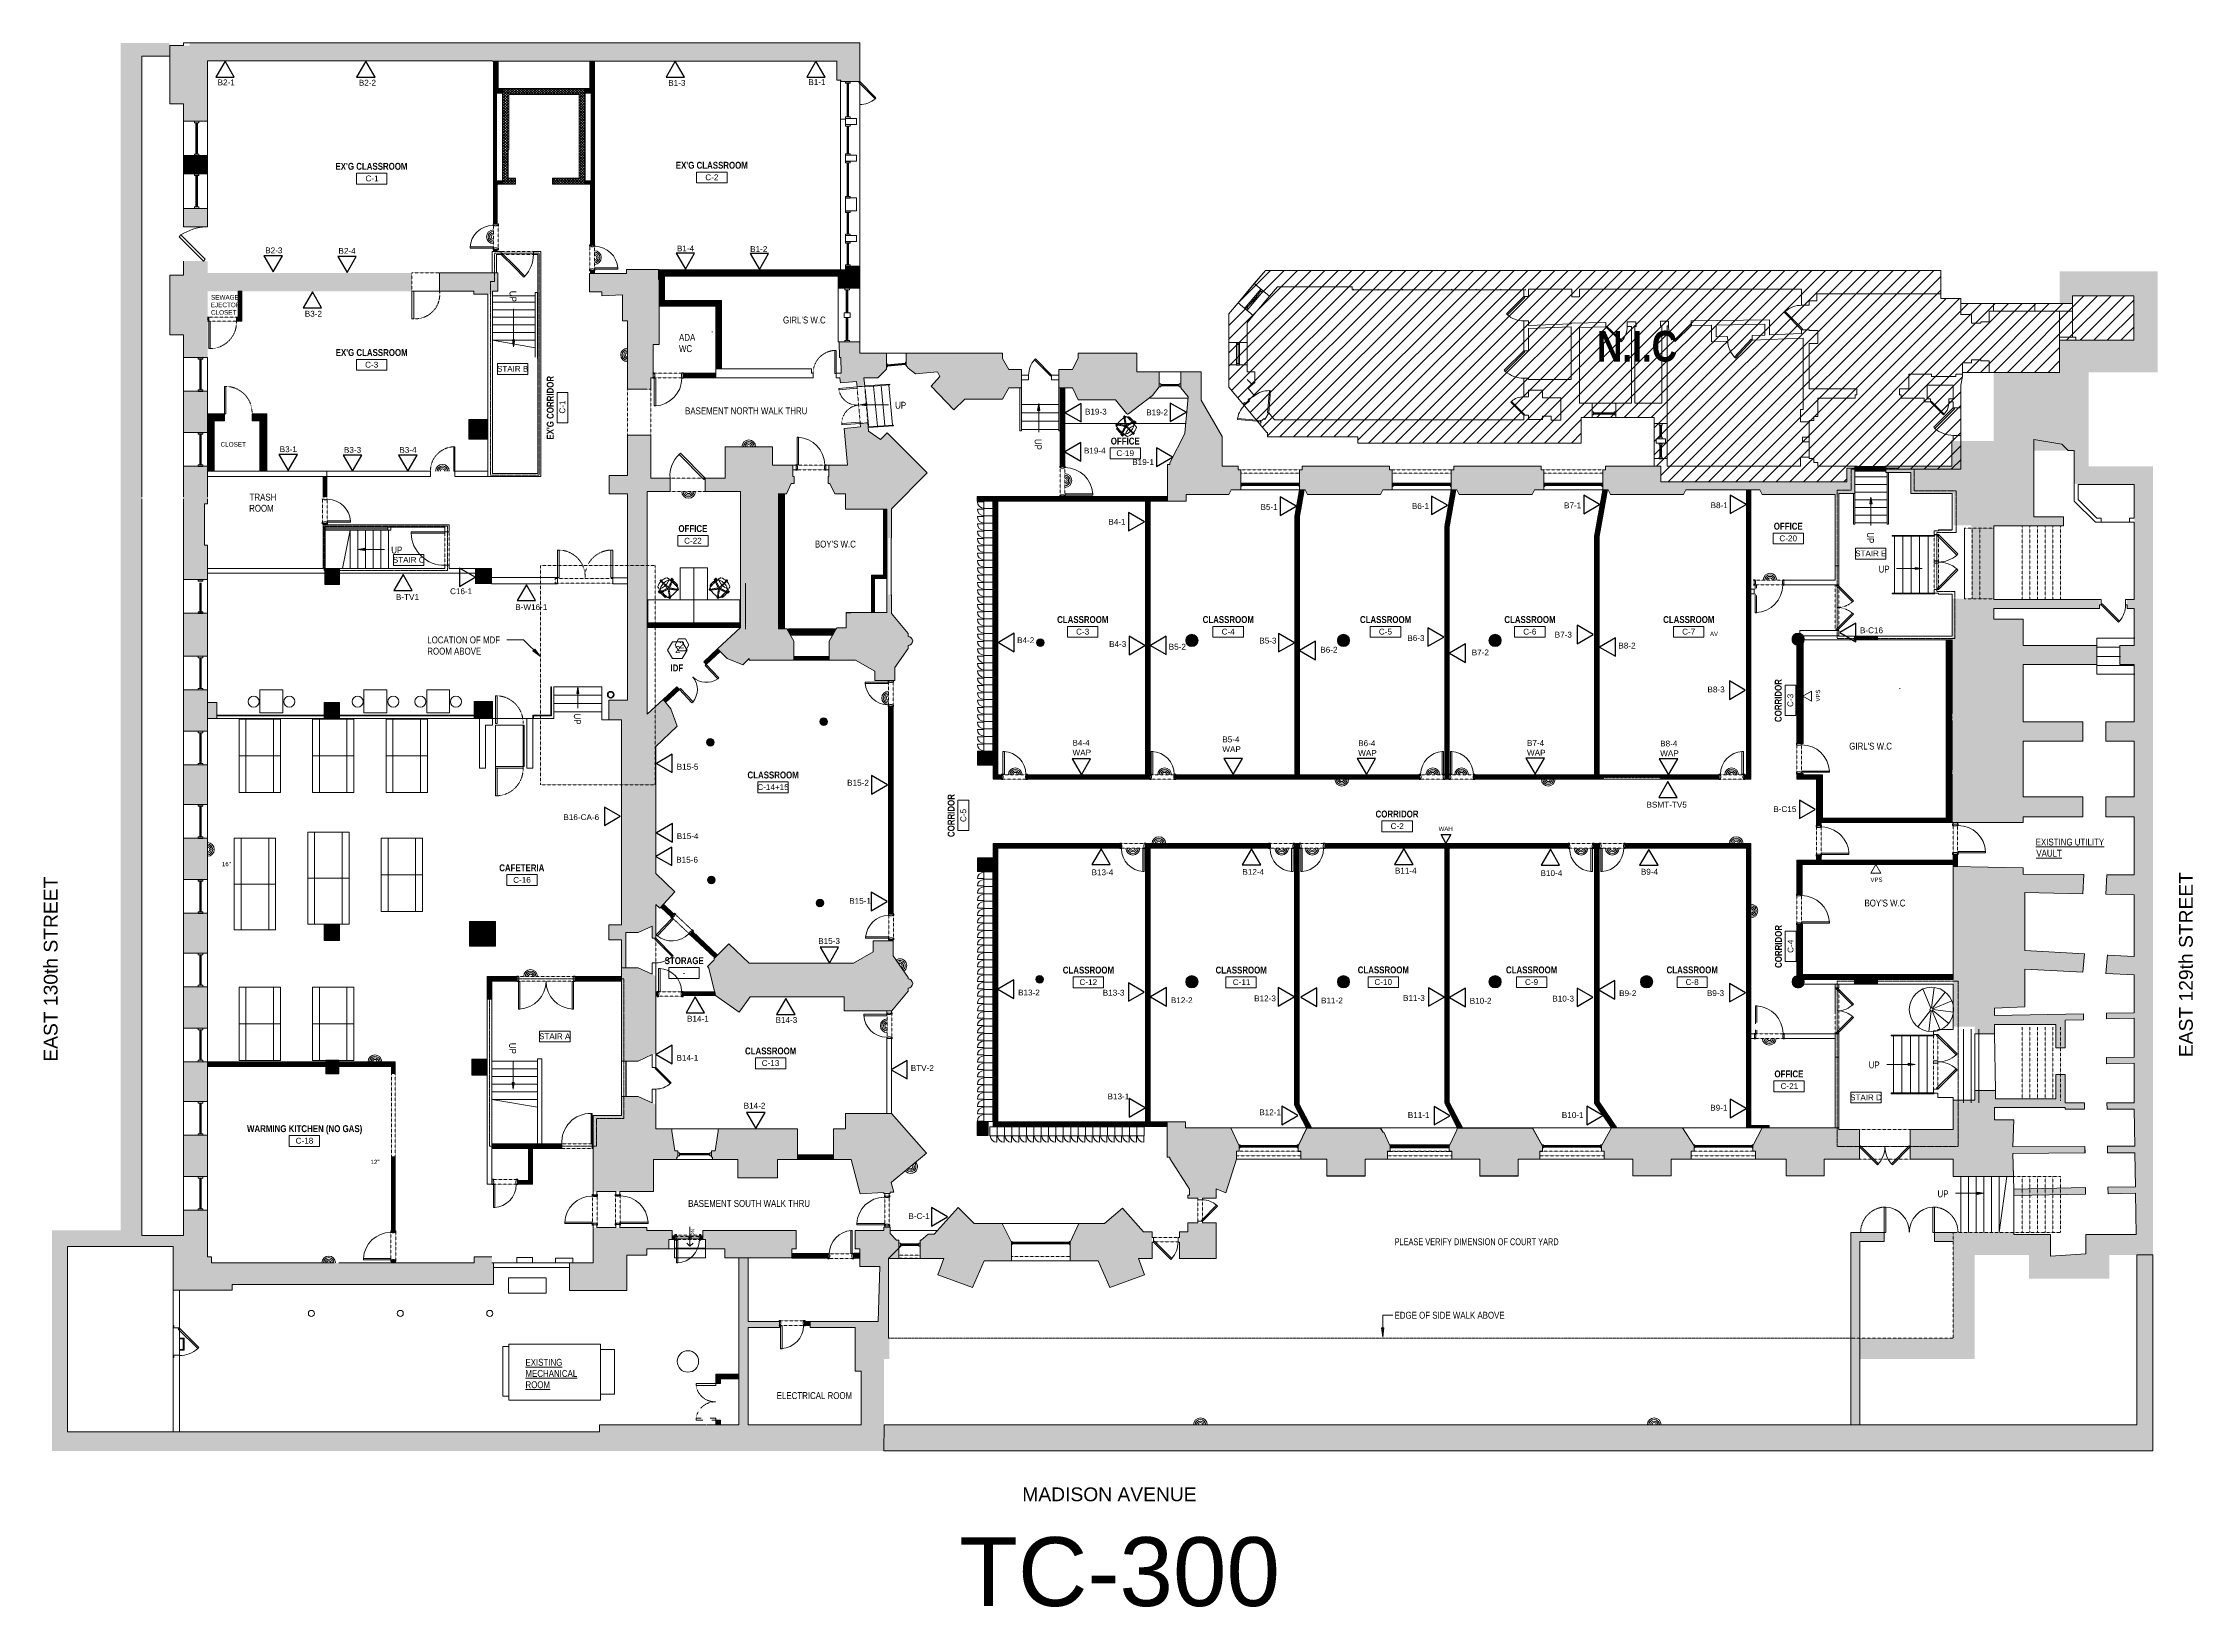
# Model space of a CAD drawing. Header units: inches. Extents: x 891 to 14187, y -1169 to 3232.
# Drawn here: x 891 to 3700, y 1189 to 3232 of the extents above; entities that cross this region are included whole.
import ezdxf

# ---------------------------------------------------------------- set-up
doc = ezdxf.new("R2010")
doc.units = ezdxf.units.IN
doc.header["$MEASUREMENT"] = 0
for name, pattern in [('Hidden 1_8_', [0.1875, 0.125, -0.0625]), ('IMPORT-HIDDEN2', [0.1875, 0.125, -0.0625]), ('IMPORT-IMPORT-DASHDOT2', [0.5, 0.25, -0.125, 0, -0.125]), ('IMPORT-IMPORT-HIDDEN', [0.375, 0.25, -0.125]), ('IMPORT-IMPORT-HIDDEN2', [0.1875, 0.125, -0.0625]), ('IMPORT-IMPORT-PHANTOM2', [1.25, 0.625, -0.125, 0.125, -0.125, 0.125, -0.125])]:
    doc.linetypes.add(name, pattern=pattern)
doc.layers.add('_DROPS_IDFS', color=7, linetype='Continuous')
for name, color, linetype, lineweight in [('_OPTEC_LAYER', 1, 'Continuous', 30), ('A-ANNO-RM TAG', 7, 'Continuous', 9), ('A-CO -WALL', 7, 'Continuous', 9), ('A-CO-DOOR', 7, 'Continuous', 9), ('A-CO-RM TAG', 7, 'Continuous', 9), ('A-DEMO-LPC', 7, 'IMPORT-IMPORT-HIDDEN2', 9), ('A-DETL', 90, 'Continuous', 9), ('A-DETL-HDLN', 90, 'Hidden 1_8_', 9), ('A-DETL-MEDM', 33, 'Continuous', 20), ('A-DOOR', 7, 'Continuous', 9), ('A-DOOR-EXG', 7, 'Continuous', 9), ('A-DOOR-HEAD', 7, 'IMPORT-IMPORT-HIDDEN2', 9), ('A-FURN CAFE', 7, 'Continuous', 9), ('A-Furniture', 7, 'Continuous', 9), ('A-Hatch', 7, 'Continuous', 9), ('A-HATCH-1HR', 7, 'Continuous', 9), ('A-HATCH-2 HR', 7, 'Continuous', 9), ('A-RECTORY - NIC', 7, 'Continuous', 9), ('A-STAIR', 7, 'Continuous', 9), ('A-STAIR-EX_G', 7, 'Continuous', 9), ('A-STAIR-TAG', 7, 'Continuous', 9), ('A-WALL-INT NEW', 7, 'Continuous', 9), ('A-WALL-PRHT', 7, 'Continuous', 9), ('A-Windows', 7, 'Continuous', 9), ('E1', 7, 'Continuous', 9), ('EX-EXT-CORE', 7, 'Continuous', 9), ('EX-Int Wall', 7, 'Continuous', 9), ('EX-Windows', 7, 'Continuous', 9), ('G-ANNO-TEXT', 7, 'Continuous', 9), ('MUC-EXST_COND', 7, 'Continuous', 9), ('MUC-Text', 7, 'Continuous', 9), ('SPEAKER', 10, 'Continuous', 20), ('WALL TYPE', 7, 'IMPORT-IMPORT-PHANTOM2', 9)]:
    doc.layers.add(name, color=color, linetype=linetype, lineweight=lineweight)
doc.styles.add('Arial', font='arial.ttf', dxfattribs={"height": 7.623})
doc.styles.add('Arial Narrow', font='ARIALN.TTF', dxfattribs={"height": 8.999982})
doc.styles.add('Arial Narrow_1', font='ARIALN.TTF', dxfattribs={"height": 6.042903})
doc.styles.add('Arial Narrow_2', font='ARIALN.TTF', dxfattribs={"height": 9})
doc.styles.add('Arial Narrow_B', font='ARIALNB.TTF', dxfattribs={"height": 9})
doc.styles.add('Arial Narrow_B_1', font='ARIALNB.TTF', dxfattribs={"height": 40.064026})
doc.styles.add('Arial_1', font='arial.ttf', dxfattribs={"height": 7.5})
doc.styles.add('Arial_2', font='arial.ttf', dxfattribs={"height": 4.5})
doc.styles.add('Arial_3', font='arial.ttf', dxfattribs={"height": 18})
doc.styles.add('Arial_4', font='arial.ttf', dxfattribs={"height": 9})
doc.styles.add('Arial_5', font='arial.ttf', dxfattribs={"width": 0.7, "height": 9})
doc.styles.add('Arial_6', font='arial.ttf', dxfattribs={"height": 5.625})

# ---------------------------------------------------------------- blocks, each defined once
blk = doc.blocks.new('_DATA')
at = {"layer": '_DROPS_IDFS', "color": 1, "lineweight": 30}
blk.add_lwpolyline([(24.6, 42.6), (12.5, 21.8), (36.7, 21.8)], close=True, dxfattribs=at)

msp = doc.modelspace()

# ---------------------------------------------------------------- hatches: boundary and pattern name
at = {"layer": 'A-Hatch'}
h = msp.add_hatch(color=9, dxfattribs=at)
h.paths.add_polyline_path([(903, 1392.8), (1990, 1392.8), (1990, 1512.8), (1997, 1512.8), (1997, 1539.9), (1996, 1539.9), (1996, 1644.3), (2009.5, 1644.3), (2009.5, 1668.1), (2006.5, 1668.1), (1998, 1676.6), (1998, 1680.6), (1997.9, 1680.6), (1997.9, 1684.9), (1990, 1684.9), (1990, 1680.8), (1952.4, 1680.8), (1952.4, 1656.8), (1958.4, 1656.8), (1958.4, 1633.8), (1984.4, 1633.8), (1982.4, 1561.8), (1952.4, 1561.8), (1952.4, 1496.8), (1960.4, 1496.8), (1960.4, 1426.8), (1759.1, 1426.8), (1758.6, 1426.4), (1758.3, 1426.8), (1618.5, 1426.8), (1618.5, 1417.8), (923.5, 1417.8), (923.5, 1659.8), (1020.7, 1659.8), (1020.7, 2639.1), (993, 2639.1), (993, 1680.8), (903, 1680.8)])
h.paths.add_polyline_path([(3252.8, 1512.8), (3414.9, 1512.8), (3414.9, 1648.8), (3485.9, 1648.8), (3485.9, 1617.8), (3590.9, 1617.8), (3590.9, 1648.8), (3647.8, 1648.8), (3647.8, 2679), (3563.8, 2679), (3563.8, 2801.9), (3653.8, 2801.9), (3653.8, 2933.9), (3525.8, 2933.9), (3525.8, 2891.9), (3542.8, 2891.9), (3542.8, 2901.9), (3622.8, 2901.9), (3622.8, 2843.9), (3525.8, 2843.9), (3525.8, 2801.9), (3439.7, 2801.9), (3439.7, 2712.4), (3384.9, 2712.4), (3384.9, 2679.3), (3298.6, 2679.3), (3298.6, 2671.3), (3331.6, 2671.3), (3331.6, 2643.7), (3387.6, 2643.7), (3387.6, 2602.1), (3410.7, 2602.1), (3410.7, 2506.1), (3385.6, 2506.1), (3385.6, 2213.7), (3478.4, 2213.7), (3478.4, 2221.3), (3556.3, 2221.3), (3556.3, 2247.3), (3478.4, 2247.3), (3478.4, 2320.3), (3556.3, 2320.3), (3556.3, 2345.3), (3478.4, 2345.3), (3478.4, 2420.3), (3574.4, 2420.3), (3574.4, 2445.3), (3478.4, 2445.3), (3478.4, 2479.6), (3439.7, 2479.6), (3439.7, 2493.3), (3578, 2493.3), (3578, 2505.3), (3439.7, 2505.3), (3439.7, 2601.3), (3530.8, 2601.3), (3530.8, 2613.3), (3492, 2613.3), (3492, 2699.8), (3545, 2699.8), (3545, 2656.3), (3623.4, 2656.3), (3623.4, 2505.3), (3614, 2505.3), (3614, 2493.3), (3623.4, 2493.3), (3623.2, 2445.3), (3604.4, 2445.3), (3604.4, 2420.3), (3623.4, 2420.3), (3623.4, 2345.3), (3586.3, 2345.3), (3586.3, 2320.3), (3623.4, 2320.3), (3623.4, 2247.3), (3586.3, 2247.3), (3586.3, 2221.3), (3623.4, 2221.3), (3623.4, 2145.3), (3587.2, 2145.5), (3586.3, 2120), (3623.4, 2119.3), (3623.4, 2038.7), (3588.2, 2040.6), (3586.3, 2016.7), (3623.4, 2014.7), (3623.4, 1965.3), (3586.9, 1964.6), (3587.1, 1957.1), (3623.4, 1958.2), (3623.4, 1907.4), (3587, 1906.6), (3587.1, 1898.6), (3623.4, 1899.4), (3623.4, 1847.4), (3587.7, 1847.4), (3587.8, 1839.4), (3623.4, 1839.4), (3624.1, 1790.9), (3588.4, 1790.7), (3588.5, 1782.2), (3624.2, 1782.4), (3624.9, 1737.9), (3589, 1737.2), (3589.1, 1728.7), (3625, 1729.4), (3625.9, 1675.4), (3559.9, 1675.4), (3559.9, 1650.4), (3513.9, 1647.4), (3513.9, 1675.4), (3465.9, 1675.4), (3465.9, 1678.3), (3386.6, 1678.3), (3386.6, 1539.9), (3252.8, 1539.9)])
h.paths.add_polyline_path([(3386.6, 1751.3), (3465.5, 1751.3), (3464.9, 1781.4), (3558.9, 1782), (3558.9, 1790.5), (3464.9, 1789.9), (3465.9, 1825.4), (3440.9, 1825.4), (3440.9, 1841.4), (3532.9, 1841.4), (3532.9, 1839.4), (3558.2, 1839.4), (3558.2, 1847.4), (3532.9, 1847.4), (3532.9, 1884.4), (3520.9, 1884.4), (3520.9, 1852.7), (3441.9, 1852.7), (3441.9, 1863.7), (3414.9, 1863.7), (3414.9, 1851.1), (3386.6, 1851.1), (3386.6, 1812.6), (3330.6, 1812.6), (3330.6, 1774.1), (3386.6, 1774.1)])
h.paths.add_polyline_path([(1020.7, 2639), (1020.7, 3215), (1057, 3215), (1057, 3232.4), (993, 3232.4), (993, 2639)])
for points in [[(1106.3, 3130.1), (1106.3, 3208.7), (1928.6, 3208.7), (1928.6, 3183.7), (1933.6, 3183.7), (1933.6, 3181.7), (1958.3, 3181.7), (1958.3, 3232.2), (1083, 3232.2), (1083, 3228.8), (1057, 3228.8), (1057, 3152.8), (1075, 3152.8), (1075, 3130.1)], [(1106.3, 3061.1), (1106.3, 3085.1), (1075, 3085.1), (1075, 3061.1)], [(1478.5, 2903.9), (1478.5, 2907.9), (1485.5, 2907.9), (1485.5, 2931.9), (1409.4, 2931.9), (1409.4, 2907.9), (1454.2, 2907.9), (1454.2, 2903.9)], [(1655, 2779.9), (1685.4, 2779.9), (1685.4, 2794.6), (1688.5, 2794.6), (1688.5, 2838.4), (1696.5, 2838.4), (1696.5, 2923), (1695.5, 2923), (1695.5, 2936), (1653.5, 2936), (1653.5, 2931), (1605.4, 2931), (1605.4, 2907), (1621.4, 2907), (1621.4, 2902), (1648.3, 2903.1), (1648.3, 2869.1), (1655, 2869.1)], [(1930, 2911.8), (1958.3, 2911.8), (1958.3, 2940.7), (1939.6, 2940.7), (1939.6, 2935.9), (1930, 2935.9)], [(1954.8, 2783), (1964.8, 2783.8), (1963.8, 2794.8), (1981.8, 2794.8), (1993.2, 2806.1), (1993.2, 2826.7), (1958.3, 2826.7), (1958.3, 2841.8), (1931.4, 2841.8), (1931.9, 2821.2), (1933.5, 2821.2), (1934.3, 2800.6), (1931.9, 2800.6), (1933, 2788.2), (1954.2, 2790)], [(2081.4, 2752.8), (2095.8, 2766.7), (2144.8, 2766.7), (2153.3, 2781.4), (2169.7, 2781.4), (2169.7, 2805.4), (2153.3, 2805.4), (2144.8, 2820.1), (2144.8, 2826.7), (2019.2, 2826.7), (2019.2, 2810.7), (2021.7, 2807.1), (2031.2, 2799.8), (2060.1, 2802.3), (2062.9, 2796.5), (2051.7, 2783.8), (2074.3, 2760.1)], [(2307.9, 2747.1), (2340.7, 2771.4), (2349.6, 2782.7), (2349.6, 2802.4), (2320.2, 2802.4), (2320.2, 2826.7), (2243.6, 2826.7), (2243.6, 2820.8), (2236.5, 2805.4), (2218.3, 2805.4), (2218.3, 2781.4), (2236.5, 2781.4), (2243.6, 2766), (2292.6, 2766), (2297.4, 2760.1)], [(1106.3, 2723.1), (1106.3, 2777.1), (1075, 2777.1), (1075, 2723.1)], [(1472.5, 2714.4), (1472.5, 2740.4), (1447.5, 2740.4), (1447.5, 2714.4)], [(1961.5, 2623), (1999.7, 2623.2), (1999.7, 2623.6), (2046.3, 2670.3), (1994, 2722.6), (1985.5, 2714.1), (1969.9, 2725), (1969, 2736), (1959, 2735.2), (1959.4, 2730.5), (1938.2, 2728.6), (1942.4, 2680.6), (1917.9, 2680.6), (1917.9, 2665.6), (1916.9, 2665.6), (1916.9, 2656.6), (1919.2, 2656.6), (1925.6, 2643), (1939.6, 2643), (1939.6, 2623)], [(1993.6, 2488), (1999.7, 2488), (1999.7, 2511.4), (1995.7, 2511.4), (1995.7, 2585.5), (1999.7, 2585.5), (1999.7, 2623.2), (1993.6, 2623.2), (1993.6, 2493.2)], [(1278.6, 2524.8), (1278.6, 2545.8), (1259.6, 2545.8), (1259.6, 2524.8)], [(1456.5, 2525.6), (1477.5, 2525.6), (1477.5, 2545.8), (1456.5, 2545.8), (1456.5, 2526.6)], [(1106.3, 2431.1), (1106.3, 2487.1), (1075, 2487.1), (1075, 2431.1)], [(1978.1, 2399.2), (2004.1, 2399.2), (2004.1, 2416.2), (2021.5, 2441.1), (2021.5, 2444.8), (2023.2, 2445), (2024.8, 2445.8), (2025.9, 2446.7), (2026.8, 2448.1), (2027.3, 2449.4), (2027.4, 2450.1), (2027.4, 2451.2), (2027.2, 2452.3), (2026.8, 2453.5), (2025.9, 2454.8), (2024.5, 2455.9), (2022.9, 2456.6), (2021.5, 2456.8), (2021.5, 2460.6), (1999.7, 2486.6), (1999.7, 2488), (1940.6, 2488), (1940.6, 2468), (1928.3, 2467.8), (1925.3, 2462.5), (1924.4, 2461.1), (1924.2, 2460.6), (1918.5, 2450.7), (1918.5, 2425.7), (1953, 2425.7), (1978.1, 2411.2)], [(2194.3, 2443.7), (2195.6, 2443.9), (2196.8, 2444.4), (2197.8, 2445.2), (2198.6, 2446.2), (2199.1, 2447.4), (2199.3, 2448.7), (2199.1, 2450), (2198.6, 2451.2), (2197.8, 2452.2), (2196.8, 2453), (2195.6, 2453.5), (2194.3, 2453.7), (2193, 2453.5), (2191.8, 2453), (2190.7, 2452.2), (2190, 2451.2), (2189.5, 2450), (2189.3, 2448.7), (2189.5, 2447.4), (2190, 2446.2), (2190.7, 2445.2), (2191.8, 2444.4), (2193, 2443.9)], [(2393.2, 2443.7), (2395.1, 2444.2), (2396.8, 2445.1), (2398.3, 2446.4), (2399.4, 2448), (2400.1, 2449.8), (2400.3, 2451.7), (2400.1, 2453.6), (2399.4, 2455.4), (2398.3, 2457), (2396.8, 2458.3), (2395.1, 2459.2), (2393.2, 2459.6), (2391.3, 2459.6), (2389.4, 2459.2), (2387.7, 2458.3), (2386.3, 2457), (2385.2, 2455.4), (2384.5, 2453.6), (2384.3, 2451.7), (2384.5, 2449.8), (2385.2, 2448), (2386.3, 2446.4), (2387.7, 2445.1), (2389.4, 2444.2), (2391.3, 2443.7)], [(2589.3, 2443.7), (2591.2, 2443.7), (2593.1, 2444.2), (2594.8, 2445.1), (2596.3, 2446.4), (2597.4, 2448), (2598.1, 2449.8), (2598.3, 2451.7), (2598.1, 2453.6), (2597.4, 2455.4), (2596.3, 2457), (2594.8, 2458.3), (2593.1, 2459.2), (2591.2, 2459.6), (2589.3, 2459.6), (2587.4, 2459.2), (2585.7, 2458.3), (2584.3, 2457), (2583.2, 2455.4), (2582.5, 2453.6), (2582.3, 2451.7), (2582.5, 2449.8), (2583.2, 2448), (2584.3, 2446.4), (2585.7, 2445.1), (2587.4, 2444.2)], [(2787.3, 2443.7), (2789.2, 2443.7), (2791.1, 2444.2), (2792.8, 2445.1), (2794.3, 2446.4), (2795.4, 2448), (2796.1, 2449.8), (2796.3, 2451.7), (2796.1, 2453.6), (2795.4, 2455.4), (2794.3, 2457), (2792.8, 2458.3), (2791.1, 2459.2), (2789.2, 2459.6), (2787.3, 2459.6), (2785.4, 2459.2), (2783.7, 2458.3), (2782.3, 2457), (2781.2, 2455.4), (2780.5, 2453.6), (2780.3, 2451.7), (2780.5, 2449.8), (2781.2, 2448), (2782.3, 2446.4), (2783.7, 2445.1), (2785.4, 2444.2)], [(3185.2, 2445.2), (3187.1, 2445.7), (3188.8, 2446.6), (3190.3, 2447.9), (3191.4, 2449.5), (3192.1, 2451.3), (3192.3, 2453.2), (3192.1, 2455.1), (3191.4, 2456.9), (3190.3, 2458.5), (3188.8, 2459.8), (3187.1, 2460.7), (3185.2, 2461.1), (3183.3, 2461.1), (3181.4, 2460.7), (3179.7, 2459.8), (3178.3, 2458.5), (3177.2, 2456.9), (3176.5, 2455.1), (3176.3, 2453.2), (3176.5, 2451.3), (3177.2, 2449.5), (3178.3, 2447.9), (3179.7, 2446.6), (3181.4, 2445.7), (3183.3, 2445.2), (3184.8, 2445.2)], [(1075, 2333.1), (1106.3, 2333.1), (1106.3, 2349.6), (1118.6, 2349.6), (1118.6, 2370.6), (1106.3, 2370.6), (1106.3, 2387.1), (1075, 2387.1)], [(1278.6, 2349.6), (1278.6, 2370.6), (1258.6, 2370.6), (1258.6, 2349.6)], [(1478.6, 2349.6), (1478.6, 2371.6), (1454.6, 2371.6), (1454.6, 2349.6)], [(1911.3, 2340.7), (1912.6, 2340.9), (1913.8, 2341.4), (1914.8, 2342.2), (1915.6, 2343.2), (1916.1, 2344.4), (1916.3, 2345.7), (1916.1, 2347), (1915.6, 2348.2), (1914.8, 2349.2), (1913.8, 2350), (1912.6, 2350.5), (1911.3, 2350.7), (1910, 2350.5), (1908.8, 2350), (1907.7, 2349.2), (1907, 2348.2), (1906.5, 2347), (1906.3, 2345.7), (1906.5, 2344.4), (1907, 2343.2), (1907.7, 2342.2), (1908.8, 2341.4), (1910, 2340.9)], [(1763.3, 2313.7), (1764.6, 2313.9), (1765.8, 2314.4), (1766.8, 2315.2), (1767.6, 2316.2), (1768.1, 2317.4), (1768.3, 2318.7), (1768.1, 2320), (1767.6, 2321.2), (1766.8, 2322.2), (1765.8, 2323), (1764.6, 2323.5), (1763.3, 2323.7), (1762, 2323.5), (1760.8, 2323), (1759.7, 2322.2), (1759, 2321.2), (1758.5, 2320), (1758.3, 2318.7), (1758.5, 2317.4), (1759, 2316.2), (1759.7, 2315.2), (1760.8, 2314.4), (1762, 2313.9)], [(1106.3, 2237.1), (1106.3, 2289.1), (1075, 2289.1), (1075, 2237.1)], [(1092.6, 2139.1), (1106.3, 2139.1), (1106.3, 2193.1), (1075, 2193.1), (1075, 2139.1)], [(1764.3, 2133.7), (1765.6, 2133.9), (1766.8, 2134.4), (1767.8, 2135.2), (1768.6, 2136.2), (1769.1, 2137.4), (1769.3, 2138.7), (1769.1, 2140), (1768.6, 2141.2), (1767.8, 2142.2), (1766.8, 2143), (1765.6, 2143.5), (1764.3, 2143.7), (1763, 2143.5), (1761.8, 2143), (1760.7, 2142.2), (1760, 2141.2), (1759.5, 2140), (1759.3, 2138.7), (1759.5, 2137.4), (1760, 2136.2), (1760.7, 2135.2), (1761.8, 2134.4), (1763, 2133.9)], [(3532.9, 1919.2), (3532.9, 1955.2), (3557.1, 1956), (3556.9, 1963.8), (3440.9, 1961.5), (3440.9, 1971), (3480.4, 1972.6), (3480.4, 2022.2), (3556.3, 2018.1), (3558.2, 2042), (3480.4, 2046.2), (3480.4, 2122.1), (3556.3, 2120.5), (3557.3, 2145.5), (3478.4, 2146.1), (3478.4, 2154.5), (3386.6, 2156.2), (3386.6, 1946.9), (3414.9, 1946.9), (3414.9, 1937.5), (3440.9, 1937.5), (3440.9, 1949.5), (3520.9, 1949.5), (3520.9, 1919.2)], [(1906.3, 2103.7), (1907.6, 2103.9), (1908.8, 2104.4), (1909.8, 2105.2), (1910.6, 2106.2), (1911.1, 2107.4), (1911.3, 2108.7), (1911.1, 2110), (1910.6, 2111.2), (1909.8, 2112.2), (1908.8, 2113), (1907.6, 2113.5), (1906.3, 2113.7), (1905, 2113.5), (1903.8, 2113), (1902.7, 2112.2), (1902, 2111.2), (1901.5, 2110), (1901.3, 2108.7), (1901.5, 2107.4), (1902, 2106.2), (1902.7, 2105.2), (1903.8, 2104.4), (1905, 2103.9)], [(1106.3, 2043.1), (1106.3, 2095.1), (1075, 2095.1), (1075, 2043.1)], [(1278.6, 2059.6), (1278.6, 2080.6), (1258.6, 2080.6), (1258.6, 2059.6)], [(1482.6, 2052.1), (1482.6, 2084.1), (1448.6, 2084.1), (1448.6, 2052.1)], [(1801, 1965.8), (1815, 1985.7), (1938, 1985.7), (1938, 1967.7), (2000, 1967.7), (2021.5, 1993.3), (2021.5, 1997.3), (2023.2, 1997.6), (2024.8, 1998.3), (2025.9, 1999.3), (2026.8, 2000.6), (2027.4, 2002.2), (2027.4, 2003.3), (2027.4, 2004.2), (2027.3, 2004.7), (2026.8, 2006.1), (2025.9, 2007.4), (2024.5, 2008.5), (2022.9, 2009.1), (2021.5, 2009.3), (2021.5, 2011.3), (2002, 2039.2), (2002, 2059.2), (1976, 2059.2), (1976, 2044.7), (1950, 2029.7), (1814, 2029.7), (1787.4, 2055.3), (1767.6, 2035.5), (1768.6, 2034.5), (1759.4, 2025.3), (1761.4, 2023.4), (1770.1, 1987.5)], [(1668.9, 1901.8), (1692, 1912.6), (1692, 2013), (1668.9, 2023.8), (1647, 2023.8), (1647, 1901.8)], [(1106.3, 1945.1), (1106.3, 1999.1), (1075, 1999.1), (1075, 1945.1)], [(2193.3, 2003.8), (2194.6, 2003.9), (2195.8, 2004.4), (2196.8, 2005.2), (2197.6, 2006.3), (2198.1, 2007.5), (2198.3, 2008.8), (2198.1, 2010.1), (2197.6, 2011.3), (2196.8, 2012.3), (2195.8, 2013.1), (2194.6, 2013.6), (2193.3, 2013.8), (2192, 2013.6), (2190.8, 2013.1), (2189.7, 2012.3), (2189, 2011.3), (2188.5, 2010.1), (2188.3, 2008.8), (2188.5, 2007.5), (2189, 2006.3), (2189.7, 2005.2), (2190.8, 2004.4), (2192, 2003.9)], [(2393.2, 1997.8), (2395.1, 1998.3), (2396.8, 1999.2), (2398.3, 2000.5), (2399.4, 2002), (2400.1, 2003.8), (2400.3, 2005.8), (2400.1, 2007.7), (2399.4, 2009.5), (2398.3, 2011.1), (2396.8, 2012.3), (2395.1, 2013.2), (2393.2, 2013.7), (2391.3, 2013.7), (2389.4, 2013.2), (2387.7, 2012.3), (2386.3, 2011.1), (2385.2, 2009.5), (2384.5, 2007.7), (2384.3, 2005.8), (2384.5, 2003.8), (2385.2, 2002), (2386.3, 2000.5), (2387.7, 1999.2), (2389.4, 1998.3), (2391.3, 1997.8)], [(2591.2, 1997.8), (2593.1, 1998.3), (2594.8, 1999.2), (2596.3, 2000.5), (2597.4, 2002), (2598.1, 2003.8), (2598.3, 2005.8), (2598.1, 2007.7), (2597.4, 2009.5), (2596.3, 2011.1), (2594.8, 2012.3), (2593.1, 2013.2), (2591.2, 2013.7), (2589.3, 2013.7), (2587.4, 2013.2), (2585.7, 2012.3), (2584.3, 2011.1), (2583.2, 2009.5), (2582.5, 2007.7), (2582.3, 2005.8), (2582.5, 2003.8), (2583.2, 2002), (2584.3, 2000.5), (2585.7, 1999.2), (2587.4, 1998.3), (2589.3, 1997.8)], [(2787.3, 1997.8), (2789.2, 1997.8), (2791.1, 1998.3), (2792.8, 1999.2), (2794.3, 2000.5), (2795.4, 2002), (2796.1, 2003.8), (2796.3, 2005.8), (2796.1, 2007.7), (2795.4, 2009.5), (2794.3, 2011.1), (2792.8, 2012.3), (2791.1, 2013.2), (2789.2, 2013.7), (2787.3, 2013.7), (2785.4, 2013.2), (2783.7, 2012.3), (2782.3, 2011.1), (2781.2, 2009.5), (2780.5, 2007.7), (2780.3, 2005.8), (2780.5, 2003.8), (2781.2, 2002), (2782.3, 2000.5), (2783.7, 1999.2), (2785.4, 1998.3)], [(2987.2, 1997.8), (2989.1, 1998.3), (2990.8, 1999.2), (2992.3, 2000.5), (2993.4, 2002), (2994.1, 2003.8), (2994.3, 2005.8), (2994.1, 2007.7), (2993.4, 2009.5), (2992.3, 2011.1), (2990.8, 2012.3), (2989.1, 2013.2), (2987.2, 2013.7), (2985.3, 2013.7), (2983.4, 2013.2), (2981.7, 2012.3), (2980.3, 2011.1), (2979.2, 2009.5), (2978.5, 2007.7), (2978.3, 2005.8), (2978.5, 2003.8), (2979.2, 2002), (2980.3, 2000.5), (2981.7, 1999.2), (2983.4, 1998.3), (2985.3, 1997.8)], [(3183.3, 1997.8), (3185.2, 1997.8), (3187.1, 1998.3), (3188.8, 1999.2), (3190.3, 2000.5), (3191.4, 2002), (3192.1, 2003.8), (3192.3, 2005.8), (3192.1, 2007.7), (3191.4, 2009.5), (3190.3, 2011.1), (3188.8, 2012.3), (3187.1, 2013.2), (3185.2, 2013.7), (3183.3, 2013.7), (3181.4, 2013.2), (3179.7, 2012.3), (3178.3, 2011.1), (3177.2, 2009.5), (3176.5, 2007.7), (3176.3, 2005.8), (3176.5, 2003.8), (3177.2, 2002), (3178.3, 2000.5), (3179.7, 1999.2), (3181.4, 1998.3)], [(1075, 1849.1), (1106.3, 1849.1), (1106.3, 1901.1), (1075, 1901.1), (1075, 1895.1)], [(1277.7, 1885.3), (1277.7, 1903.2), (1260.7, 1903.2), (1260.7, 1885.3)], [(1471.7, 1883.6), (1471.7, 1904.6), (1451.6, 1904.6), (1451.6, 1883.6)], [(1610, 1731.4), (1689, 1731.4), (1689, 1773.4), (1719.2, 1773.4), (1719.2, 1776.4), (1720.7, 1776.4), (1720.7, 1784.4), (1716.7, 1784.4), (1712.9, 1810.5), (1712.9, 1813.4), (1692, 1813.4), (1692, 1845), (1668.9, 1855.8), (1647, 1855.8), (1647, 1830.7), (1610, 1830.7)], [(1959, 1728.6), (2002.9, 1730.6), (1999.5, 1743.2), (2045.5, 1781.7), (1999.7, 1833.3), (1939.9, 1833.4), (1939.9, 1813.4), (1924, 1813.4), (1924, 1773.4), (1947, 1773.4)], [(1106.3, 1751.1), (1106.3, 1805.1), (1075, 1805.1), (1075, 1751.1)], [(1851, 1749.4), (1851, 1773.4), (1876.9, 1773.4), (1876.9, 1813.4), (1773.6, 1813.4), (1773.6, 1810.5), (1769.7, 1784.4), (1764.7, 1784.4), (1764.7, 1776.4), (1766.2, 1776.4), (1766.2, 1773.4), (1799, 1773.4), (1799, 1749.4), (1800, 1749.4)], [(2387.1, 1722.6), (2424, 1722.6), (2424, 1735.2), (2436.8, 1729.7), (2450.7, 1773.9), (2450.7, 1784), (2454.2, 1784), (2454.2, 1791), (2443.2, 1814.5), (2384.1, 1814.5), (2384.1, 1822.5), (2360.1, 1822.5), (2360.1, 1776.5), (2363.6, 1776.5), (2363.6, 1774.5), (2389.1, 1734.6), (2389.1, 1726.6), (2387.1, 1726.6)], [(2968.4, 1751.9), (3018.4, 1751.9), (3018.4, 1773.9), (3044.7, 1773.9), (3044.7, 1784), (3048.2, 1784), (3048.2, 1791), (3033.2, 1814.5), (2940.2, 1814.5), (2927.2, 1791), (2927.2, 1784), (2930.7, 1784), (2930.7, 1773.9), (2968.4, 1773.9)], [(3168.4, 1751.9), (3218.4, 1751.9), (3218.4, 1773.9), (3264.6, 1773.9), (3264.6, 1812.4), (3237.6, 1812.4), (3237.6, 1814.5), (3137.2, 1814.5), (3125.2, 1791), (3125.2, 1784), (3128.7, 1784), (3128.7, 1773.9), (3168.4, 1773.9)], [(3465.9, 1726.4), (3559.7, 1728.2), (3559.5, 1736.7), (3465.9, 1734.9)], [(2105.6, 1606), (2121, 1641.1), (2156.4, 1641.1), (2156.4, 1666.1), (2144.5, 1689.5), (2108, 1689.5), (2086.8, 1710.7), (2055.7, 1675.6), (2047.7, 1675.6), (2038.5, 1667.9), (2037.5, 1667.9), (2037.5, 1644.1), (2068.4, 1644.1), (2060.5, 1622.5)], [(2285.2, 1606), (2330.3, 1622.5), (2322.5, 1644.1), (2340.2, 1644.1), (2340.2, 1678.6), (2329.1, 1678.6), (2301.7, 1709.5), (2278, 1689.5), (2244.6, 1689.5), (2233.4, 1666), (2233.4, 1641.1), (2269.8, 1641.1), (2271.5, 1637.1)], [(2376.2, 1644.1), (2424, 1644.1), (2424, 1690.6), (2387.1, 1690.6), (2387.1, 1678.6), (2376.2, 1678.6)], [(1782, 1644.6), (1869.5, 1644.6), (1869.5, 1656.6), (1875.5, 1656.6), (1875.5, 1680.6), (1753.2, 1680.6), (1753.2, 1668.6), (1757, 1668.6), (1757, 1656.6), (1782, 1656.6), (1782, 1650.6)], [(1990, 1392.9), (3647.4, 1392.9), (3647.4, 1648.8), (3626.8, 1648.8), (3626.8, 1426.8), (1990.1, 1426.8), (1990, 1397.2)], [(3264.9, 1426.8), (3264.9, 1539.9), (3252.9, 1539.9), (3252.9, 1426.8)]]:
    msp.add_hatch(color=9, dxfattribs=at).paths.add_polyline_path(points)
h = msp.add_hatch(color=9, dxfattribs=at)
h.paths.add_polyline_path([(1075, 2821.1), (1106.3, 2821.1), (1106.3, 2907.9), (1373.4, 2907.9), (1373.4, 2931.9), (1106.3, 2931.9), (1106.3, 2947.1), (1104.3, 2947.1), (1104.3, 2947.3), (1077.3, 2947.3), (1077.3, 2947.1), (1075, 2947.1), (1075, 2928.8), (1057, 2928.8), (1057, 2850.8), (1075, 2850.8)])
h.paths.add_polyline_path([(1077.3, 2992.1), (1077.3, 2992.3), (1104.3, 2992.3), (1104.3, 2992.1), (1106.3, 2992.1), (1106.3, 3016.1), (1075, 3016.1), (1075, 2992.1)])
h = msp.add_hatch(color=9, dxfattribs=at)
h.paths.add_polyline_path([(2360.6, 2633.6), (2384.6, 2633.6), (2384.6, 2642.1), (2440.6, 2642.1), (2443.7, 2648.3), (2456, 2648.3), (2456, 2674.3), (2452.5, 2674.3), (2452.5, 2679.3), (2432, 2679.3), (2432, 2717.9), (2404.5, 2765.4), (2404.5, 2802.4), (2377.6, 2802.4), (2377.6, 2781.4), (2387.3, 2769.9), (2383.2, 2722.3), (2363.6, 2683.6), (2363.6, 2681.6), (2360.6, 2681.6), (2360.6, 2639.6)])
h.paths.add_polyline_path([(3137.2, 2642.1), (3237.6, 2642.1), (3237.6, 2643.5), (3258.4, 2643.5), (3258.4, 2676.8), (3248, 2676.8), (3248, 2659), (3004.8, 2659), (3004.8, 2679.3), (2932.5, 2679.3), (2932.5, 2674.3), (2929, 2674.3), (2929, 2648.3), (2936.1, 2648.3), (2939.2, 2642.1), (3034.6, 2642.1), (3037.7, 2648.3), (3134.1, 2648.3), (3136.5, 2643.3)])
h.paths.add_polyline_path([(2638.6, 2642.1), (2641.7, 2648.3), (2654, 2648.3), (2654, 2674.3), (2650.5, 2674.3), (2650.5, 2679.3), (2536.5, 2679.3), (2536.5, 2674.3), (2533, 2674.3), (2533, 2648.3), (2540.1, 2648.3), (2543.2, 2642.1)])
h.paths.add_polyline_path([(2836.6, 2642.1), (2839.7, 2648.3), (2852, 2648.3), (2852, 2674.3), (2848.5, 2674.3), (2848.5, 2679.3), (2734.5, 2679.3), (2734.5, 2674.3), (2731, 2674.3), (2731, 2648.3), (2738.1, 2648.3), (2741.2, 2642.1)])
h = msp.add_hatch(color=9, dxfattribs=at)
h.paths.add_polyline_path([(1647, 2024), (1652.9, 2024), (1652.9, 2070), (1668.9, 2070), (1687, 2078.5), (1687, 2062.5), (1692, 2062.5), (1692, 2106.7), (1697.1, 2102), (1716.7, 2123.3), (1692, 2147), (1692, 2313.4), (1719.9, 2339.6), (1711.6, 2362.2), (1701.4, 2374.4), (1680.7, 2355.2), (1680.7, 2646.5), (1710.5, 2646.5), (1710.5, 2663.8), (1685.4, 2663.8), (1685.4, 2720.1), (1655, 2720.1), (1655, 2667.1), (1631, 2667.1), (1631, 2643.1), (1655, 2643.1), (1655, 2373.8), (1630.6, 2373.8), (1630.6, 2347.8), (1647, 2347.8), (1647, 2080.3), (1630.6, 2080.3), (1630.6, 2060.3), (1647, 2060.3)])
h.paths.add_polyline_path([(1805.7, 2419.8), (1814, 2428.2), (1814, 2425.9), (1872.2, 2425.9), (1872.2, 2450.9), (1862.9, 2466.9), (1852.1, 2466.7), (1852.1, 2643.2), (1862.6, 2643.2), (1868.9, 2656.8), (1872.9, 2656.8), (1872.9, 2665.8), (1870.9, 2665.8), (1870.9, 2680.8), (1844.4, 2680.8), (1844.4, 2704.8), (1782.4, 2704.8), (1782.4, 2663.8), (1756.5, 2663.8), (1756.5, 2646.5), (1802.6, 2646.5), (1802.6, 2468.8), (1772.5, 2440.8), (1785.2, 2428), (1800, 2422.1)])
h = msp.add_hatch(color=9, dxfattribs=at)
h.paths.add_polyline_path([(1106.3, 2531.1), (1106.3, 2576.1), (1102.3, 2576.1), (1102.3, 2630.1), (1106.3, 2630.1), (1106.3, 2639.1), (1075, 2639), (1075, 2531.1)])
h.paths.add_polyline_path([(1075, 2639), (1106.3, 2639.1), (1106.3, 2679.1), (1075, 2679.1), (1075, 2639.1)])
h = msp.add_hatch(color=9, dxfattribs=at)
h.paths.add_polyline_path([(2568.4, 1751.9), (2618.4, 1751.9), (2618.4, 1773.9), (2647.9, 1773.9), (2647.9, 1784), (2651.4, 1784), (2651.4, 1791), (2642.9, 1809.3), (2641.7, 1809.3), (2638.6, 1814.5), (2542.2, 1814.5), (2531.2, 1791), (2531.2, 1784), (2534.7, 1784), (2534.7, 1773.9), (2568.4, 1773.9)])
h.paths.add_polyline_path([(2768.4, 1751.9), (2818.4, 1751.9), (2818.4, 1773.9), (2846.7, 1773.9), (2846.7, 1784), (2850.2, 1784), (2850.2, 1791), (2837.2, 1814.5), (2739.4, 1814.5), (2728.4, 1791), (2728.4, 1784), (2731.9, 1784), (2731.9, 1773.9), (2768.4, 1773.9)])
h = msp.add_hatch(color=9, dxfattribs=at)
h.paths.add_polyline_path([(1654, 1602.1), (1654, 1648.1), (1680, 1648.1), (1680, 1656.6), (1709, 1656.6), (1709, 1668.6), (1713.2, 1668.6), (1713.2, 1680.6), (1680, 1680.6), (1680, 1684.6), (1610, 1684.6), (1610, 1638.1), (1579, 1638.1), (1579, 1602.1)])
h.paths.add_polyline_path([(1138.5, 1602.6), (1138.5, 1610.1), (1480, 1610.1), (1480, 1638.1), (1477.7, 1638.1), (1477.7, 1646.1), (1454.7, 1646.1), (1454.7, 1638.1), (1111.3, 1638.1), (1111.3, 1646.1), (1106.3, 1646.1), (1106.3, 1707.1), (1075, 1707.1), (1075, 1674.2), (1020.7, 1674.2), (1020.7, 1659.6), (1061.5, 1659.6), (1061.5, 1602.6)])
h = msp.add_hatch(color=9, dxfattribs=at)
h.paths.add_polyline_path([(3252.9, 1539.9), (3264.9, 1539.9), (3264.9, 1666.3), (3296.5, 1666.3), (3296.5, 1678.3), (3252.9, 1678.3)])
h.paths.add_polyline_path([(3386.6, 1666.3), (3386.6, 1678.3), (3362.4, 1678.3), (3362.5, 1666.3)])
h = msp.add_hatch(color=9, dxfattribs=at)
h.paths.add_polyline_path([(1800.5, 1426.8), (1812.5, 1426.8), (1812.5, 1553.8), (1853.4, 1553.8), (1853.4, 1561.8), (1812.5, 1561.8), (1812.5, 1644.8), (1800.5, 1644.8), (1800.5, 1461.2)])
h.paths.add_polyline_path([(1893.4, 1553.8), (1952.4, 1553.8), (1952.4, 1561.8), (1893.4, 1561.8), (1893.4, 1556.8)])
at = {"layer": 'A-HATCH-1HR'}
h = msp.add_hatch(dxfattribs=at)
h.set_pattern_fill('FP_2', color=8, style=0, pattern_type=2)
h.set_pattern_definition([(45, (-29.8695, -13065.5331), (-0.88388348, 0.88388348), [])])
h.paths.add_polyline_path([(1479.8, 3047.9), (1491.8, 3047.9), (1491.8, 3052.1), (1484, 3052.1), (1484, 3166.9), (1479.8, 3166.9)])
h = msp.add_hatch(dxfattribs=at)
h.set_pattern_fill('FP_2', color=8, style=0, pattern_type=2)
h.set_pattern_definition([(45, (-1521.642, -16113.394), (-0.88388348, 0.88388348), [])])
h.paths.add_polyline_path([(1599.8, 3047.9), (1611.8, 3047.9), (1611.8, 3166.9), (1607.5, 3166.9), (1607.5, 3052.1), (1599.8, 3052.1)])
at = {"layer": 'A-HATCH-2 HR'}
h = msp.add_hatch(dxfattribs=at)
h.set_pattern_fill('FP_1', color=8, style=0, pattern_type=2)
h.set_pattern_definition([(45, (-17789.1935, -5210.4881), (-1.76776695, 1.76776695), []), (135, (-17789.1935, -5210.4881), (-1.76776695, -1.76776695), [])])
h.paths.add_polyline_path([(1599.8, 3047.9), (1599.8, 3172.9), (1491.8, 3172.9), (1491.8, 3047.9), (1508.8, 3047.9), (1508.8, 3055.9), (1499, 3055.9), (1499, 3092.8), (1499.8, 3092.8), (1499.8, 3164.9), (1591.8, 3164.9), (1591.8, 3055.9), (1556.8, 3055.9), (1556.8, 3047.9)])
at = {"layer": 'G-ANNO-TEXT'}
for points in [[(1541.2, 2430.8), (1533.7, 2440.4), (1531.5, 2438.1)], [(2641.7, 1541.4), (2643.2, 1553.4), (2640.1, 1553.4)]]:
    msp.add_hatch(color=256, dxfattribs=at).paths.add_polyline_path(points)
at = {"layer": 'MUC-Text'}
for points in [[(1506.1, 2835.3), (1507.6, 2844.3), (1504.6, 2844.3)], [(1967.5, 2758.2), (1967.5, 2761.2), (1958.5, 2759.7)], [(2190.6, 2752.1), (2193.6, 2752.1), (2192.1, 2761.1), (2192, 2760.1)], [(3277.9, 2630.1), (3280.9, 2630.1), (3279.4, 2639.1)], [(1311.7, 2569.1), (1311.7, 2572.1), (1302.7, 2570.6)], [(3337.2, 2544.2), (3346.2, 2545.7), (3337.2, 2547.2)], [(1588.6, 2382.3), (1591.6, 2382.3), (1590.1, 2391.3)], [(3328, 1896.3), (3337, 1897.8), (3328, 1899.3)], [(1505.6, 1865.3), (1507.1, 1874.3), (1504.1, 1874.3)], [(3417.9, 1727.9), (3426.9, 1729.4), (3417.9, 1730.9)]]:
    msp.add_hatch(color=8, dxfattribs=at).paths.add_polyline_path(points)

# ---------------------------------------------------------------- linework, layer by layer
at = {"color": 8, "lineweight": 9}
for p, q in [((1765.7, 2854.6), (1765.7, 2855.6)), ((1823.6, 2806.7), (1824.6, 2806.7)), ((3316.7, 2388.7), (3317.7, 2388.7)), ((3647.4, 1648.8), (3626.8, 1648.8)), ((3626.8, 1648.8), (3626.8, 1426.8)), ((3647.4, 1392.9), (3647.4, 1648.8)), ((3252.9, 1539.9), (3252.9, 1426.8)), ((1990.1, 1426.8), (1990, 1392.9)), ((3626.8, 1426.8), (1990.1, 1426.8)), ((1990, 1392.9), (3647.4, 1392.9))]:
    msp.add_line(p, q, dxfattribs=at)
at = {"layer": 'A-ANNO-RM TAG', "color": 8, "flags": 128}
for points in [[(1300.8, 3062.3), (1340.4, 3062.3), (1340.4, 3048.1), (1300.8, 3048.1)], [(1745.3, 3063.7), (1785, 3063.7), (1785, 3049.5), (1745.3, 3049.5)], [(1300.9, 2818.9), (1340.6, 2818.9), (1340.6, 2804.7), (1300.9, 2804.7)], [(1562.9, 2736.2), (1562.9, 2775.8), (1577.1, 2775.8), (1577.1, 2736.2)], [(2285.3, 2703.3), (2325, 2703.3), (2325, 2689.1), (2285.3, 2689.1)], [(2229.8, 2470.1), (2269.5, 2470.1), (2269.5, 2455.9), (2229.8, 2455.9)], [(2419.8, 2470.1), (2459.5, 2470.1), (2459.5, 2455.9), (2419.8, 2455.9)], [(2625.3, 2470.1), (2665, 2470.1), (2665, 2455.9), (2625.3, 2455.9)], [(2813.9, 2470.1), (2853.6, 2470.1), (2853.6, 2455.9), (2813.9, 2455.9)], [(3021.5, 2470.1), (3061.2, 2470.1), (3061.2, 2455.9), (3021.5, 2455.9)], [(3167.1, 2353.5), (3167.1, 2393.2), (3181.4, 2393.2), (3181.4, 2353.5)], [(1825.3, 2266.9), (1864.9, 2266.9), (1864.9, 2252.7), (1825.3, 2252.7)], [(2086.7, 2203.3), (2086.7, 2242.9), (2100.9, 2242.9), (2100.9, 2203.3)], [(2640.6, 2216), (2680.3, 2216), (2680.3, 2201.8), (2640.6, 2201.8)], [(1497.3, 2145.7), (1537, 2145.7), (1537, 2131.5), (1497.3, 2131.5)], [(3167.5, 2032.3), (3167.5, 2072), (3181.7, 2072), (3181.7, 2032.3)], [(1709, 2024.3), (1748.7, 2024.3), (1748.7, 2010.1), (1709, 2010.1)], [(2237.1, 2012.1), (2276.8, 2012.1), (2276.8, 1997.9), (2237.1, 1997.9)], [(2436.7, 2012.1), (2476.4, 2012.1), (2476.4, 1997.9), (2436.7, 1997.9)], [(2622.4, 2012.3), (2662.1, 2012.3), (2662.1, 1998.1), (2622.4, 1998.1)], [(2816.2, 2012.3), (2855.8, 2012.3), (2855.8, 1998.1), (2816.2, 1998.1)], [(3026, 2012.3), (3065.6, 2012.3), (3065.6, 1998.1), (3026, 1998.1)], [(1822, 1906.4), (1861.7, 1906.4), (1861.7, 1892.1), (1822, 1892.1)], [(1213.1, 1804.9), (1252.8, 1804.9), (1252.8, 1790.6), (1213.1, 1790.6)]]:
    msp.add_lwpolyline(points, close=True, dxfattribs=at)
at = {"layer": 'A-CO -WALL', "color": 135, "lineweight": 20}
for p, q in [((3232.6, 2530.5), (3165.6, 2530.5)), ((3165.6, 2530.5), (3165.6, 2524.5)), ((3237.6, 2549), (3232.6, 2549)), ((3232.6, 2549), (3232.6, 2530.5)), ((3237.6, 2524.5), (3237.6, 2549)), ((3126.6, 2518.7), (3122.6, 2518.7)), ((3122.6, 2512.7), (3126.6, 2512.7)), ((3126.6, 2512.7), (3126.6, 2518.7)), ((3165.6, 2524.5), (3234.5, 2524.5)), ((3232.6, 2524.5), (3237.6, 2524.5)), ((3232.6, 1997.8), (3232.6, 2002.7)), ((3232.6, 2002.7), (3237.6, 2002.7)), ((3237.6, 1997.8), (3232.6, 1997.8)), ((3237.6, 2002.7), (3237.6, 1997.8)), ((3127.1, 1937.8), (3122.6, 1937.8)), ((3122.6, 1931.8), (3127.1, 1931.8)), ((3127.1, 1931.8), (3127.1, 1937.8)), ((3232.6, 1937.8), (3166.1, 1937.8)), ((3166.1, 1937.8), (3166.1, 1931.8)), ((3166.1, 1931.8), (3232.6, 1931.8)), ((3237.6, 1937.8), (3232.6, 1937.8)), ((3232.6, 1907), (3232.6, 1937.8)), ((3237.6, 1907), (3237.6, 1937.8))]:
    msp.add_line(p, q, dxfattribs=at)
at = {"layer": 'A-CO-DOOR', "color": 55, "lineweight": 13}
for p, q in [((3130.4, 1974.3), (3128.6, 1974.3)), ((3128.6, 1974.3), (3128.6, 1950.6)), ((3130.4, 1952.5), (3130.4, 1974.3)), ((3128.6, 1942.8), (3128.6, 1938.3)), ((3128.6, 1938.3), (3130.4, 1938.3)), ((3130.4, 1938.3), (3130.4, 1942.4))]:
    msp.add_line(p, q, dxfattribs=at)
at = {"layer": 'A-CO-DOOR', "color": 8}
for p, q in [((3130.4, 1974.3), (3128.6, 1974.3)), ((3128.6, 1974.3), (3128.6, 1950.6)), ((3130.4, 1952.5), (3130.4, 1974.3)), ((3126.6, 1937.8), (3126.6, 1938.3)), ((3126.6, 1938.3), (3128.6, 1938.3)), ((3128.6, 1942.8), (3128.6, 1938.3)), ((3128.6, 1938.3), (3128.6, 1936.5)), ((3128.6, 1938.3), (3130.4, 1938.3)), ((3130.4, 1938.3), (3130.4, 1942.4)), ((3164.6, 1938.3), (3166.6, 1938.3)), ((3164.6, 1936.5), (3164.6, 1938.3)), ((3166.6, 1938.3), (3166.6, 1937.8)), ((3127.1, 1937.8), (3126.6, 1937.8)), ((3126.6, 1931.8), (3127.1, 1931.8)), ((3126.6, 1931.3), (3126.6, 1931.8)), ((3128.6, 1931.3), (3126.6, 1931.3)), ((3127.1, 1931.8), (3127.1, 1937.8)), ((3128.6, 1936.5), (3129.1, 1936.5)), ((3129.1, 1932.8), (3128.6, 1932.8)), ((3128.6, 1932.8), (3128.6, 1931.3)), ((3129.1, 1936.5), (3129.1, 1932.8)), ((3164.1, 1932.8), (3164.1, 1936.5)), ((3164.1, 1936.5), (3164.6, 1936.5)), ((3164.6, 1932.8), (3164.1, 1932.8)), ((3164.6, 1931.3), (3164.6, 1932.8)), ((3166.6, 1931.3), (3164.6, 1931.3)), ((3166.6, 1937.8), (3166.1, 1937.8)), ((3166.1, 1937.8), (3166.1, 1931.8)), ((3166.1, 1931.8), (3166.6, 1931.8)), ((3166.6, 1931.8), (3166.6, 1931.3))]:
    msp.add_line(p, q, dxfattribs=at)
at = {"layer": 'A-CO-DOOR', "color": 8, "flags": 128}
for points in [[(3126.1, 2530.5), (3126.6, 2530.5), (3126.6, 2524.5), (3126.1, 2524.5), (3126.1, 2524), (3128.1, 2524), (3128.1, 2525.8), (3128.6, 2525.8), (3128.6, 2529.5), (3128.1, 2529.5), (3128.1, 2531), (3126.1, 2531)], [(3164.1, 2524), (3166.1, 2524), (3166.1, 2524.5), (3165.6, 2524.5), (3165.6, 2530.5), (3166.1, 2530.5), (3166.1, 2531), (3164.1, 2531), (3164.1, 2529.5), (3163.6, 2529.5), (3163.6, 2525.8), (3164.1, 2525.8)]]:
    msp.add_lwpolyline(points, close=True, dxfattribs=at)
for points in [[(3128.1, 2518.5), (3128.1, 2524), (3129.9, 2524), (3129.9, 2520)], [(3129.9, 2510.6), (3129.9, 2488), (3128.1, 2488), (3128.1, 2512.8)]]:
    msp.add_lwpolyline(points, dxfattribs=at)
at = {"layer": 'A-CO-DOOR', "color": 55, "lineweight": 13, "flags": 128}
for points in [[(3128.1, 2518.5), (3128.1, 2524), (3129.9, 2524), (3129.9, 2520)], [(3129.9, 2510.6), (3129.9, 2488), (3128.1, 2488), (3128.1, 2512.8)]]:
    msp.add_lwpolyline(points, dxfattribs=at)
at = {"layer": 'A-CO-DOOR', "color": 8}
for centre, start, end in [((3127.6, 2524.5), 273.1299, 359.2953), ((3128.1, 1937.8), 0.7047, 86.8701)]:
    msp.add_arc(centre, 36.5, start, end, dxfattribs=at)
at = {"layer": 'A-CO-RM TAG', "color": 8, "flags": 128}
for points in [[(1720.5, 2588.9), (1760.2, 2588.9), (1760.2, 2574.7), (1720.5, 2574.7)], [(3151.4, 2592), (3191.1, 2592), (3191.1, 2577.8), (3151.4, 2577.8)], [(3152.3, 1876.3), (3192, 1876.3), (3192, 1862.1), (3152.3, 1862.1)]]:
    msp.add_lwpolyline(points, close=True, dxfattribs=at)
at = {"layer": 'A-DEMO-LPC', "color": 8}
for p, q in [((2456, 2674.5), (2533, 2674.5)), ((2456, 2670.4), (2456, 2674.5)), ((2533, 2670.4), (2456, 2670.4)), ((2533, 2674.5), (2533, 2670.4)), ((2654, 2674.5), (2731, 2674.5)), ((2654, 2670.4), (2654, 2674.5)), ((2731, 2670.4), (2654, 2670.4)), ((2731, 2674.5), (2731, 2670.4)), ((2852, 2674.5), (2929, 2674.5)), ((2852, 2670.4), (2852, 2674.5)), ((2929, 2670.4), (2852, 2670.4)), ((2929, 2674.5), (2929, 2670.4)), ((2450.7, 1784.2), (2534.7, 1784.2)), ((2450.7, 1778.2), (2450.7, 1784.2)), ((2534.7, 1778.2), (2450.7, 1778.2)), ((2534.7, 1784.2), (2534.7, 1778.2)), ((2647.9, 1784.2), (2731.9, 1784.2)), ((2647.9, 1778.2), (2647.9, 1784.2)), ((2731.9, 1778.2), (2647.9, 1778.2)), ((2652.7, 1792.6), (2650.6, 1792.6)), ((2650.6, 1792.6), (2652.7, 1792.6)), ((2728.4, 1792.6), (2651.4, 1792.6)), ((2651.4, 1792.6), (2651.4, 1784)), ((2651.4, 1784), (2728.4, 1784)), ((2651.5, 1788.6), (2652.7, 1788.6)), ((2652.7, 1788.6), (2651.5, 1788.6)), ((2652.7, 1788.6), (2652.7, 1792.6)), ((2652.7, 1792.6), (2652.7, 1788.6)), ((2727.4, 1791.6), (2652.7, 1791.6)), ((2652.7, 1791.6), (2727.4, 1791.6)), ((2727.4, 1790.6), (2652.7, 1790.6)), ((2652.7, 1790.6), (2727.4, 1790.6)), ((2727.4, 1789.6), (2652.7, 1789.6)), ((2652.7, 1789.6), (2727.4, 1789.6)), ((2729.2, 1792.6), (2727.4, 1792.6)), ((2727.4, 1792.6), (2727.4, 1788.6)), ((2727.4, 1788.6), (2728.5, 1788.6)), ((2731.9, 1784.2), (2731.9, 1778.2)), ((2846.7, 1784.2), (2930.7, 1784.2)), ((2846.7, 1778.2), (2846.7, 1784.2)), ((2930.7, 1778.2), (2846.7, 1778.2)), ((2930.7, 1784.2), (2930.7, 1778.2)), ((3044.7, 1784.2), (3128.7, 1784.2)), ((3044.7, 1778.2), (3044.7, 1784.2)), ((3128.7, 1778.2), (3044.7, 1778.2)), ((3128.7, 1784.2), (3128.7, 1778.2)), ((2037.5, 1648.7), (2009.5, 1648.7)), ((2009.5, 1648.7), (2009.5, 1644.4)), ((2009.5, 1644.4), (2037.5, 1644.4)), ((2037.5, 1644.4), (2037.5, 1648.7)), ((2233.4, 1646.9), (2156.4, 1646.9)), ((2156.4, 1646.9), (2156.4, 1641.3)), ((2156.4, 1641.3), (2233.4, 1641.3)), ((2233.4, 1641.3), (2233.4, 1646.9))]:
    msp.add_line(p, q, dxfattribs=at)
at = {"layer": 'A-DETL'}
for p, q in [((3190.5, 2379.1), (3201.7, 2385.6)), ((3201.7, 2372.5), (3190.5, 2379.1)), ((3201.7, 2385.6), (3201.7, 2372.5)), ((3279.4, 2147.5), (3285.9, 2158.8)), ((3292.4, 2147.5), (3279.4, 2147.5)), ((3285.9, 2158.8), (3292.4, 2147.5))]:
    msp.add_line(p, q, dxfattribs=at)
at = {"layer": 'A-DETL', "lineweight": 30}
for p, q in [((2724.2, 2186.8), (2717.7, 2198.1)), ((2717.7, 2198.1), (2730.7, 2198.1)), ((2730.7, 2198.1), (2724.2, 2186.8))]:
    msp.add_line(p, q, dxfattribs=at)
at = {"layer": 'A-DETL', "lineweight": 70}
msp.add_circle((1633.1, 2380.7), 4, dxfattribs=at)
at = {"layer": 'A-DETL-HDLN'}
for p, q in [((1541.3, 2549.5), (1691.3, 2549.5)), ((1541.3, 2263.2), (1541.3, 2549.5)), ((1691.3, 2549.5), (1691.3, 2263.2)), ((1691.3, 2263.2), (1541.3, 2263.2))]:
    msp.add_line(p, q, dxfattribs=at)
at = {"layer": 'A-DETL-MEDM', "color": 135}
for p, q in [((1999.5, 2585.4), (1999.5, 2510.4)), ((1713.7, 2450.1), (1707.4, 2439.1)), ((1726.4, 2450.1), (1713.7, 2450.1)), ((1732.8, 2439.1), (1726.4, 2450.1)), ((1707.4, 2439.1), (1713.7, 2428.1)), ((1713.7, 2428.1), (1726.4, 2428.1)), ((1726.4, 2428.1), (1732.8, 2439.1)), ((3005.2, 2270.3), (2927.2, 2270.3)), ((1999.7, 1931.8), (1999.7, 1833.6))]:
    msp.add_line(p, q, dxfattribs=at)
at = {"layer": 'A-DETL-MEDM'}
for p, q in [((1721.8, 2453.8), (1717.3, 2446)), ((1717.3, 2446), (1721.8, 2438.2)), ((1730.8, 2453.8), (1721.8, 2453.8)), ((1735.3, 2446), (1730.8, 2453.8)), ((1730.8, 2438.2), (1735.3, 2446)), ((1721.8, 2438.2), (1730.8, 2438.2))]:
    msp.add_line(p, q, dxfattribs=at)
at = {"layer": 'A-DOOR', "color": 8}
for p, q in [((1373.4, 2908.1), (1373.4, 2872.1)), ((1375.9, 2908.1), (1373.4, 2908.1)), ((1375.9, 2872.1), (1375.9, 2908.1)), ((1108.1, 2869.1), (1108.1, 2833.1)), ((1109.9, 2869.1), (1108.1, 2869.1)), ((1109.9, 2833.1), (1109.9, 2869.1)), ((1373.4, 2872.1), (1375.9, 2872.1)), ((1108.1, 2833.1), (1109.9, 2833.1)), ((1926, 2800.6), (1926, 2830.6)), ((1926, 2830.6), (1927.4, 2830.6)), ((1927.4, 2830.6), (1927.4, 2800.6)), ((1128.5, 2783.6), (1130.3, 2783.6)), ((1128.5, 2747.6), (1128.5, 2783.6)), ((1130.3, 2783.6), (1130.3, 2747.6)), ((1927.4, 2800.6), (1926, 2800.6)), ((1930.9, 2781.1), (1954.8, 2783.2)), ((1931.1, 2779.3), (1930.9, 2781.1)), ((1955, 2781.4), (1931.1, 2779.3)), ((1954.8, 2783.2), (1955, 2781.4)), ((1130.3, 2747.6), (1128.5, 2747.6)), ((1958.9, 2737.1), (1935, 2735)), ((1935, 2735), (1935.1, 2733.3)), ((1935.1, 2733.3), (1959, 2735.3)), ((1959, 2735.3), (1958.9, 2737.1)), ((1428.2, 2672.8), (1428.2, 2704.8)), ((1428.2, 2704.8), (1429.6, 2704.8)), ((1429.6, 2704.8), (1429.6, 2672.8)), ((1429.6, 2672.8), (1428.2, 2672.8)), ((1372.4, 2591.8), (1372.4, 2593.8)), ((1372.4, 2593.8), (1416.2, 2593.8)), ((1416.2, 2591.8), (1372.4, 2591.8)), ((1416.2, 2593.8), (1416.2, 2591.8)), ((1563.6, 2533.8), (1563.6, 2569.8)), ((1563.6, 2569.8), (1565.9, 2569.8)), ((1565.9, 2569.8), (1565.9, 2533.8)), ((1635.6, 2569.8), (1633.4, 2569.8)), ((1633.4, 2569.8), (1633.4, 2533.8)), ((1635.6, 2533.8), (1635.6, 2569.8)), ((1565.9, 2533.8), (1563.6, 2533.8)), ((1633.4, 2533.8), (1635.6, 2533.8)), ((3235.3, 2524.7), (3234, 2523.5)), ((3234, 2523.5), (3255.3, 2502.3)), ((3256.5, 2503.5), (3235.3, 2524.7)), ((3255.3, 2502.3), (3256.5, 2503.5)), ((3234, 2466), (3255.3, 2487.2)), ((3256.5, 2485.9), (3235.3, 2464.7)), ((3255.3, 2487.2), (3256.5, 2485.9)), ((3235.3, 2464.7), (3234, 2466)), ((1757.9, 2420.3), (1756.4, 2418.9)), ((1756.4, 2418.9), (1772.8, 2401.4)), ((1774.2, 2402.7), (1757.9, 2420.3)), ((1722.8, 2387.6), (1724.2, 2388.9)), ((1739.1, 2370), (1722.8, 2387.6)), ((1724.2, 2388.9), (1740.6, 2371.4)), ((1772.8, 2401.4), (1774.2, 2402.7)), ((1740.6, 2371.4), (1739.1, 2370)), ((1508.5, 2006.7), (1508.5, 2006.5)), ((1512.5, 2013.1), (1510.5, 2013.1)), ((1510.5, 2013.1), (1510.5, 2012.6)), ((1510.5, 2012.6), (1511, 2012.6)), ((1511, 2006.6), (1510.5, 2006.6)), ((1510.5, 2006.6), (1510.5, 2006.1)), ((1510.5, 2006.1), (1512.5, 2006.1)), ((1511, 2012.6), (1511, 2006.6)), ((1512.5, 2011.6), (1512.5, 2013.1)), ((1513, 2011.6), (1512.5, 2011.6)), ((1512.5, 2006.1), (1512.5, 2007.8)), ((1512.5, 2007.8), (1513, 2007.8)), ((1512.5, 1970.1), (1512.5, 2006.1)), ((1512.5, 2006.1), (1514.2, 2006.1)), ((1513, 2007.8), (1513, 2011.6)), ((1514.2, 2006.1), (1514.2, 1970.1)), ((1582.7, 2006.1), (1582.7, 1970.1)), ((1584.5, 2006.1), (1582.7, 2006.1)), ((1584, 2007.8), (1584, 2011.6)), ((1584, 2011.6), (1584.5, 2011.6)), ((1584.5, 2007.8), (1584, 2007.8)), ((1584.5, 2011.6), (1584.5, 2013.1)), ((1584.5, 2013.1), (1586.5, 2013.1)), ((1584.5, 2006.1), (1584.5, 2007.8)), ((1586.5, 2006.1), (1584.5, 2006.1)), ((1584.5, 1970.1), (1584.5, 2006.1)), ((1586.5, 2012.6), (1586, 2012.6)), ((1586, 2012.6), (1586, 2006.6)), ((1586, 2006.6), (1586.5, 2006.6)), ((1586.5, 2013.1), (1586.5, 2012.6)), ((1586.5, 2006.6), (1586.5, 2006.1)), ((1588.5, 2006.7), (1588.5, 2006.5)), ((3235.3, 1997.8), (3234, 1996.5)), ((3234, 1996.5), (3255.3, 1975.3)), ((3256.5, 1976.6), (3235.3, 1997.8)), ((1514.2, 1970.1), (1512.5, 1970.1)), ((1582.7, 1970.1), (1584.5, 1970.1)), ((3255.3, 1975.3), (3256.5, 1976.6)), ((3234, 1939), (3255.3, 1960.2)), ((3235.3, 1937.8), (3234, 1939)), ((3256.5, 1959), (3235.3, 1937.8)), ((3255.3, 1960.2), (3256.5, 1959)), ((1609, 1833.8), (1607.4, 1833.8)), ((1607.4, 1833.8), (1607.4, 1793.8)), ((1609, 1793.8), (1609, 1833.8)), ((1607.4, 1793.8), (1609, 1793.8)), ((3296.5, 1678.3), (3296.5, 1711.3)), ((3296.5, 1711.3), (3298.9, 1711.3)), ((3298.9, 1711.3), (3298.9, 1678.3)), ((3362.5, 1711.3), (3360, 1711.3)), ((3360, 1711.3), (3360, 1678.3)), ((3362.5, 1678.3), (3362.5, 1711.3)), ((3298.9, 1678.3), (3296.5, 1678.3)), ((3360, 1678.3), (3362.5, 1678.3)), ((3362.5, 1666.3), (3362.4, 1678.3)), ((1770.5, 1480.8), (1744.5, 1480.8)), ((1744.5, 1480.8), (1744.5, 1478.3)), ((1744.5, 1478.3), (1770.5, 1478.3)), ((1770.5, 1478.3), (1770.5, 1480.8)), ((1744.5, 1432.8), (1744.5, 1435.3)), ((1744.5, 1435.3), (1751.3, 1435.3)), ((1753.3, 1432.8), (1744.5, 1432.8)), ((1763, 1435.3), (1770.5, 1435.3)), ((1770.5, 1432.8), (1765, 1432.8)), ((1770.5, 1435.3), (1770.5, 1432.8))]:
    msp.add_line(p, q, dxfattribs=at)
at = {"layer": 'A-DOOR', "color": 55, "lineweight": 13}
for p, q in [((1512.5, 1970.1), (1512.5, 2006.1)), ((1512.5, 2006.1), (1514.2, 2006.1)), ((1514.2, 2006.1), (1514.2, 1970.1)), ((1582.7, 2006.1), (1582.7, 1970.1)), ((1584.5, 2006.1), (1582.7, 2006.1)), ((1584.5, 1970.1), (1584.5, 2006.1)), ((1514.2, 1970.1), (1512.5, 1970.1)), ((1582.7, 1970.1), (1584.5, 1970.1))]:
    msp.add_line(p, q, dxfattribs=at)
at = {"layer": 'A-DOOR', "color": 8, "flags": 128}
for points in [[(1479.3, 2996.1), (1479.8, 2996.1), (1479.8, 2995.6), (1485.8, 2995.6), (1485.8, 2996.1), (1486.3, 2996.1), (1486.3, 2994.1), (1483.8, 2994.1), (1483.8, 2993.6), (1481.3, 2993.6), (1481.3, 2994.1), (1479.3, 2994.1)], [(1479.3, 2966.1), (1449.3, 2966.1), (1449.3, 2964.1), (1479.3, 2964.1)], [(1485.8, 2962.6), (1479.8, 2962.6), (1479.8, 2962.1), (1479.3, 2962.1), (1479.3, 2964.1), (1481.3, 2964.1), (1481.3, 2964.7), (1483.8, 2964.7), (1483.8, 2964.1), (1486.3, 2964.1), (1486.3, 2962.1), (1485.8, 2962.1)], [(1688, 2800.8), (1688.5, 2800.8), (1688.5, 2794.8), (1688, 2794.8), (1688, 2794.3), (1690, 2794.3), (1690, 2796), (1690.5, 2796), (1690.5, 2799.8), (1690, 2799.8), (1690, 2801.3), (1688, 2801.3)], [(1691.8, 2794.3), (1691.8, 2758.3), (1690, 2758.3), (1690, 2794.3)], [(1726, 2794.3), (1728, 2794.3), (1728, 2794.8), (1727.5, 2794.8), (1727.5, 2800.8), (1728, 2800.8), (1728, 2801.3), (1726, 2801.3), (1726, 2799.8), (1725.5, 2799.8), (1725.5, 2796), (1726, 2796)], [(2226.8, 2677.6), (2226.8, 2679.6), (2226.3, 2679.6), (2226.3, 2679.1), (2220.3, 2679.1), (2220.3, 2679.6), (2219.8, 2679.6), (2219.8, 2677.6), (2221.3, 2677.6), (2221.3, 2677), (2225, 2677), (2225, 2677.6)], [(2220.3, 2639.6), (2220.3, 2640.1), (2226.3, 2640.1), (2226.3, 2639.6), (2226.8, 2639.6), (2226.8, 2641.6), (2225, 2641.6), (2225, 2642.1), (2221.3, 2642.1), (2221.3, 2641.6), (2219.8, 2641.6), (2219.8, 2639.6)], [(2226.8, 2643.3), (2262.8, 2643.3), (2262.8, 2641.6), (2226.8, 2641.6)], [(2147.4, 2276.8), (2147.4, 2306.8), (2145.4, 2306.8), (2145.4, 2276.8)], [(2341.1, 2276.8), (2341.1, 2306.8), (2339.1, 2306.8), (2339.1, 2276.8)], [(2732, 2276.8), (2732, 2306.8), (2730, 2306.8), (2730, 2276.8)], [(3189.1, 2315.4), (3189.1, 2317.4), (3188.6, 2317.4), (3188.6, 2316.9), (3182.6, 2316.9), (3182.6, 2317.4), (3182.1, 2317.4), (3182.1, 2315.4), (3183.6, 2315.4), (3183.6, 2314.8), (3187.4, 2314.8), (3187.4, 2315.4)], [(2143.9, 2270.3), (2143.9, 2276.3), (2143.4, 2276.3), (2143.4, 2276.8), (2145.4, 2276.8), (2145.4, 2274.8), (2145.9, 2274.8), (2145.9, 2272.3), (2145.4, 2272.3), (2145.4, 2269.8), (2143.4, 2269.8), (2143.4, 2270.3)], [(2177.4, 2276.8), (2177.4, 2276.3), (2176.9, 2276.3), (2176.9, 2270.3), (2177.4, 2270.3), (2177.4, 2269.8), (2175.4, 2269.8), (2175.4, 2272.3), (2174.9, 2272.3), (2174.9, 2274.8), (2175.4, 2274.8), (2175.4, 2276.8)], [(2337.6, 2270.3), (2337.6, 2276.3), (2337.1, 2276.3), (2337.1, 2276.8), (2339.1, 2276.8), (2339.1, 2274.8), (2339.6, 2274.8), (2339.6, 2272.3), (2339.1, 2272.3), (2339.1, 2269.8), (2337.1, 2269.8), (2337.1, 2270.3)], [(2371.1, 2276.8), (2371.1, 2276.3), (2370.6, 2276.3), (2370.6, 2270.3), (2371.1, 2270.3), (2371.1, 2269.8), (2369.1, 2269.8), (2369.1, 2272.3), (2368.6, 2272.3), (2368.6, 2274.8), (2369.1, 2274.8), (2369.1, 2276.8)], [(2728.5, 2270.3), (2728.5, 2276.3), (2728, 2276.3), (2728, 2276.8), (2730, 2276.8), (2730, 2274.8), (2730.5, 2274.8), (2730.5, 2272.3), (2730, 2272.3), (2730, 2269.8), (2728, 2269.8), (2728, 2270.3)], [(2762, 2276.8), (2762, 2276.3), (2761.5, 2276.3), (2761.5, 2270.3), (2762, 2270.3), (2762, 2269.8), (2760, 2269.8), (2760, 2272.3), (2759.5, 2272.3), (2759.5, 2274.8), (2760, 2274.8), (2760, 2276.8)], [(3182.6, 2277.4), (3182.6, 2277.9), (3188.6, 2277.9), (3188.6, 2277.4), (3189.1, 2277.4), (3189.1, 2279.4), (3187.4, 2279.4), (3187.4, 2279.9), (3183.6, 2279.9), (3183.6, 2279.4), (3182.1, 2279.4), (3182.1, 2277.4)], [(3189.1, 2281.1), (3225.1, 2281.1), (3225.1, 2279.4), (3189.1, 2279.4)], [(3214.6, 2208), (3214.6, 2210), (3214.1, 2210), (3214.1, 2209.5), (3208.1, 2209.5), (3208.1, 2210), (3207.6, 2210), (3207.6, 2208), (3209.1, 2208), (3209.1, 2207.4), (3212.9, 2207.4), (3212.9, 2208)], [(3393.1, 2210), (3393.1, 2212), (3392.6, 2212), (3392.6, 2211.5), (3386.6, 2211.5), (3386.6, 2212), (3386.1, 2212), (3386.1, 2210), (3387.6, 2210), (3387.6, 2209.5), (3391.4, 2209.5), (3391.4, 2210)], [(2298.1, 2179.8), (2298.1, 2180.3), (2298.6, 2180.3), (2298.6, 2186.3), (2298.1, 2186.3), (2298.1, 2186.8), (2300.1, 2186.8), (2300.1, 2184.3), (2300.6, 2184.3), (2300.6, 2181.8), (2300.1, 2181.8), (2300.1, 2179.8)], [(2328.1, 2179.8), (2328.1, 2149.8), (2330.1, 2149.8), (2330.1, 2179.8)], [(2331.6, 2186.3), (2331.6, 2180.3), (2332.1, 2180.3), (2332.1, 2179.8), (2330.1, 2179.8), (2330.1, 2181.8), (2329.6, 2181.8), (2329.6, 2184.3), (2330.1, 2184.3), (2330.1, 2186.8), (2332.1, 2186.8), (2332.1, 2186.3)], [(2492.5, 2179.8), (2492.5, 2180.3), (2493, 2180.3), (2493, 2186.3), (2492.5, 2186.3), (2492.5, 2186.8), (2494.5, 2186.8), (2494.5, 2184.3), (2495, 2184.3), (2495, 2181.8), (2494.5, 2181.8), (2494.5, 2179.8)], [(2522.5, 2179.8), (2522.5, 2149.8), (2524.5, 2149.8), (2524.5, 2179.8)], [(2526, 2186.3), (2526, 2180.3), (2526.5, 2180.3), (2526.5, 2179.8), (2524.5, 2179.8), (2524.5, 2181.8), (2524, 2181.8), (2524, 2184.3), (2524.5, 2184.3), (2524.5, 2186.8), (2526.5, 2186.8), (2526.5, 2186.3)], [(2883.6, 2179.8), (2883.6, 2180.3), (2884.1, 2180.3), (2884.1, 2186.3), (2883.6, 2186.3), (2883.6, 2186.8), (2885.6, 2186.8), (2885.6, 2184.3), (2886.1, 2184.3), (2886.1, 2181.8), (2885.6, 2181.8), (2885.6, 2179.8)], [(2913.6, 2179.8), (2913.6, 2149.8), (2915.6, 2149.8), (2915.6, 2179.8)], [(2917.1, 2186.3), (2917.1, 2180.3), (2917.6, 2180.3), (2917.6, 2179.8), (2915.6, 2179.8), (2915.6, 2181.8), (2915.1, 2181.8), (2915.1, 2184.3), (2915.6, 2184.3), (2915.6, 2186.8), (2917.6, 2186.8), (2917.6, 2186.3)], [(3208.1, 2170), (3208.1, 2170.5), (3214.1, 2170.5), (3214.1, 2170), (3214.6, 2170), (3214.6, 2172), (3212.9, 2172), (3212.9, 2172.5), (3209.1, 2172.5), (3209.1, 2172), (3207.6, 2172), (3207.6, 2170)], [(3214.6, 2173.7), (3250.6, 2173.7), (3250.6, 2172), (3214.6, 2172)], [(3386.6, 2172), (3386.6, 2172.5), (3392.6, 2172.5), (3392.6, 2172), (3393.1, 2172), (3393.1, 2174), (3391.4, 2174), (3391.4, 2174.5), (3387.6, 2174.5), (3387.6, 2174), (3386.1, 2174), (3386.1, 2172)], [(3393.1, 2175.8), (3429.1, 2175.8), (3429.1, 2174), (3393.1, 2174)], [(3189.1, 2118.3), (3189.1, 2120.3), (3188.6, 2120.3), (3188.6, 2119.8), (3182.6, 2119.8), (3182.6, 2120.3), (3182.1, 2120.3), (3182.1, 2118.3), (3183.6, 2118.3), (3183.6, 2117.8), (3187.4, 2117.8), (3187.4, 2118.3)], [(1996, 2094.5), (1996.5, 2094.5), (1996.5, 2094), (2002.5, 2094), (2002.5, 2094.5), (2003, 2094.5), (2003, 2092.5), (2000.5, 2092.5), (2000.5, 2092), (1998, 2092), (1998, 2092.5), (1996, 2092.5)], [(3182.6, 2080.3), (3182.6, 2080.8), (3188.6, 2080.8), (3188.6, 2080.3), (3189.1, 2080.3), (3189.1, 2082.3), (3187.4, 2082.3), (3187.4, 2082.8), (3183.6, 2082.8), (3183.6, 2082.3), (3182.1, 2082.3), (3182.1, 2080.3)], [(3189.1, 2084), (3225.1, 2084), (3225.1, 2082.3), (3189.1, 2082.3)], [(1996, 2064.5), (1966, 2064.5), (1966, 2062.5), (1996, 2062.5)], [(2002.5, 2061), (1996.5, 2061), (1996.5, 2060.5), (1996, 2060.5), (1996, 2062.5), (1998, 2062.5), (1998, 2063), (2000.5, 2063), (2000.5, 2062.5), (2003, 2062.5), (2003, 2060.5), (2002.5, 2060.5)], [(1697.5, 1993.2), (1697.5, 2023.2), (1695.5, 2023.2), (1695.5, 1993.2)], [(1694, 1986.7), (1694, 1992.7), (1693.5, 1992.7), (1693.5, 1993.2), (1695.5, 1993.2), (1695.5, 1991.2), (1696, 1991.2), (1696, 1988.7), (1695.5, 1988.7), (1695.5, 1986.2), (1693.5, 1986.2), (1693.5, 1986.7)], [(1727.5, 1993.2), (1727.5, 1992.7), (1727, 1992.7), (1727, 1986.7), (1727.5, 1986.7), (1727.5, 1986.2), (1725.5, 1986.2), (1725.5, 1988.7), (1725, 1988.7), (1725, 1991.2), (1725.5, 1991.2), (1725.5, 1993.2)], [(1645.9, 1725.9), (1645.9, 1727.9), (1645.4, 1727.9), (1645.4, 1727.4), (1639.4, 1727.4), (1639.4, 1727.9), (1638.9, 1727.9), (1638.9, 1725.9), (1640.4, 1725.9), (1640.4, 1725.4), (1644.1, 1725.4), (1644.1, 1725.9)], [(1639.4, 1687.9), (1639.4, 1688.4), (1645.4, 1688.4), (1645.4, 1687.9), (1645.9, 1687.9), (1645.9, 1689.9), (1644.1, 1689.9), (1644.1, 1690.5), (1640.4, 1690.5), (1640.4, 1689.9), (1638.9, 1689.9), (1638.9, 1687.9)], [(1645.9, 1691.7), (1681.9, 1691.7), (1681.9, 1689.9), (1645.9, 1689.9)], [(1352.2, 1680.2), (1352.2, 1678.2), (1350.2, 1678.2), (1350.2, 1677.7), (1348, 1677.7), (1348, 1678.2), (1346, 1678.2), (1346, 1680.2), (1346.5, 1680.2), (1346.5, 1680.1), (1346.2, 1680.1), (1346.2, 1678.4), (1348.1, 1678.4), (1348.1, 1677.9), (1350, 1677.9), (1350, 1678.4), (1352, 1678.4), (1352, 1680.1), (1351.5, 1680.1), (1351.5, 1680.2)], [(1310.1, 1644), (1310.1, 1642.2), (1346, 1642.2), (1346, 1644)], [(1352.2, 1640.2), (1352.2, 1642.2), (1350.1, 1642.2), (1350.1, 1642.7), (1348.1, 1642.7), (1348.1, 1642.2), (1346, 1642.2), (1346, 1640.2), (1346.5, 1640.2), (1346.5, 1640.4), (1346.2, 1640.4), (1346.2, 1642.1), (1348.2, 1642.1), (1348.2, 1642.6), (1350, 1642.6), (1350, 1642.1), (1352, 1642.1), (1352, 1640.4), (1351.5, 1640.4), (1351.5, 1640.2)]]:
    msp.add_lwpolyline(points, close=True, dxfattribs=at)
at = {"layer": 'A-DOOR', "color": 55, "lineweight": 13, "flags": 128}
for points in [[(1479.3, 2966.1), (1449.3, 2966.1), (1449.3, 2964.1), (1479.3, 2964.1)], [(1691.8, 2794.3), (1691.8, 2758.3), (1690, 2758.3), (1690, 2794.3)], [(2226.8, 2643.3), (2262.8, 2643.3), (2262.8, 2641.6), (2226.8, 2641.6)], [(2147.4, 2276.8), (2147.4, 2306.8), (2145.4, 2306.8), (2145.4, 2276.8)], [(2341.1, 2276.8), (2341.1, 2306.8), (2339.1, 2306.8), (2339.1, 2276.8)], [(2732, 2276.8), (2732, 2306.8), (2730, 2306.8), (2730, 2276.8)], [(3189.1, 2281.1), (3225.1, 2281.1), (3225.1, 2279.4), (3189.1, 2279.4)], [(2328.1, 2179.8), (2328.1, 2149.8), (2330.1, 2149.8), (2330.1, 2179.8)], [(2522.5, 2179.8), (2522.5, 2149.8), (2524.5, 2149.8), (2524.5, 2179.8)], [(2913.6, 2179.8), (2913.6, 2149.8), (2915.6, 2149.8), (2915.6, 2179.8)], [(3214.6, 2173.7), (3250.6, 2173.7), (3250.6, 2172), (3214.6, 2172)], [(3393.1, 2175.8), (3429.1, 2175.8), (3429.1, 2174), (3393.1, 2174)], [(3189.1, 2084), (3225.1, 2084), (3225.1, 2082.3), (3189.1, 2082.3)], [(1996, 2064.5), (1966, 2064.5), (1966, 2062.5), (1996, 2062.5)], [(1697.5, 1993.2), (1697.5, 2023.2), (1695.5, 2023.2), (1695.5, 1993.2)], [(1645.9, 1691.7), (1681.9, 1691.7), (1681.9, 1689.9), (1645.9, 1689.9)]]:
    msp.add_lwpolyline(points, close=True, dxfattribs=at)
at = {"layer": 'A-DOOR', "color": 8}
for points in [[(1612.3, 2968.7), (1611.8, 2968.7), (1611.8, 2968.2), (1605.8, 2968.2), (1605.8, 2968.7), (1605.3, 2968.7), (1605.3, 2966.7), (1607.8, 2966.7), (1607.8, 2966.1), (1610.3, 2966.1), (1610.3, 2966.7), (1612.3, 2966.7)], [(1605.8, 2935.2), (1611.8, 2935.2), (1611.8, 2934.7), (1612.3, 2934.7), (1612.3, 2936.7), (1610.3, 2936.7), (1610.3, 2937.2), (1607.8, 2937.2), (1607.8, 2936.7), (1605.3, 2936.7), (1605.3, 2934.7), (1605.8, 2934.7)], [(1612.3, 2938.7), (1642.3, 2938.7), (1642.3, 2936.7), (1612.3, 2936.7)], [(1878.3, 2681.3), (1878.3, 2717.3), (1876.6, 2717.3), (1876.6, 2681.3)], [(1874.6, 2674.8), (1875.1, 2674.8), (1875.1, 2680.8), (1874.6, 2680.8), (1874.6, 2681.3), (1876.6, 2681.3), (1876.6, 2679.5), (1877.1, 2679.5), (1877.1, 2675.8), (1876.6, 2675.8), (1876.6, 2674.3), (1874.6, 2674.3)], [(1912.6, 2681.3), (1914.6, 2681.3), (1914.6, 2680.8), (1914.1, 2680.8), (1914.1, 2674.8), (1914.6, 2674.8), (1914.6, 2674.3), (1912.6, 2674.3), (1912.6, 2675.8), (1912.1, 2675.8), (1912.1, 2679.5), (1912.6, 2679.5)], [(1256.7, 2604.6), (1262.7, 2604.6), (1262.7, 2604.1), (1263.2, 2604.1), (1263.2, 2606.1), (1261.2, 2606.1), (1261.2, 2606.7), (1258.7, 2606.7), (1258.7, 2606.1), (1256.2, 2606.1), (1256.2, 2604.1), (1256.7, 2604.1)], [(1263.2, 2608.1), (1293.2, 2608.1), (1293.2, 2606.1), (1263.2, 2606.1)], [(1995.5, 2395.4), (1965.5, 2395.4), (1965.5, 2397.4), (1995.5, 2397.4)], [(2002, 2398.9), (1996, 2398.9), (1996, 2399.4), (1995.5, 2399.4), (1995.5, 2397.4), (1997.5, 2397.4), (1997.5, 2396.9), (2000, 2396.9), (2000, 2397.4), (2002.5, 2397.4), (2002.5, 2399.4), (2002, 2399.4)], [(1995.5, 2365.4), (1996, 2365.4), (1996, 2365.9), (2002, 2365.9), (2002, 2365.4), (2002.5, 2365.4), (2002.5, 2367.4), (2000, 2367.4), (2000, 2367.9), (1997.5, 2367.9), (1997.5, 2367.4), (1995.5, 2367.4)], [(2719.1, 2276.8), (2719.1, 2306.8), (2721.1, 2306.8), (2721.1, 2276.8)], [(3110.7, 2276.8), (3110.7, 2306.8), (3112.7, 2306.8), (3112.7, 2276.8)], [(2689.1, 2276.8), (2689.1, 2276.3), (2689.6, 2276.3), (2689.6, 2270.3), (2689.1, 2270.3), (2689.1, 2269.8), (2691.1, 2269.8), (2691.1, 2272.3), (2691.6, 2272.3), (2691.6, 2274.8), (2691.1, 2274.8), (2691.1, 2276.8)], [(2722.6, 2270.3), (2722.6, 2276.3), (2723.1, 2276.3), (2723.1, 2276.8), (2721.1, 2276.8), (2721.1, 2274.8), (2720.6, 2274.8), (2720.6, 2272.3), (2721.1, 2272.3), (2721.1, 2269.8), (2723.1, 2269.8), (2723.1, 2270.3)], [(3080.7, 2276.8), (3080.7, 2276.3), (3081.2, 2276.3), (3081.2, 2270.3), (3080.7, 2270.3), (3080.7, 2269.8), (3082.7, 2269.8), (3082.7, 2272.3), (3083.2, 2272.3), (3083.2, 2274.8), (3082.7, 2274.8), (3082.7, 2276.8)], [(3114.2, 2270.3), (3114.2, 2276.3), (3114.7, 2276.3), (3114.7, 2276.8), (3112.7, 2276.8), (3112.7, 2274.8), (3112.2, 2274.8), (3112.2, 2272.3), (3112.7, 2272.3), (3112.7, 2269.8), (3114.7, 2269.8), (3114.7, 2270.3)], [(2532.9, 2186.3), (2532.9, 2180.3), (2532.4, 2180.3), (2532.4, 2179.8), (2534.4, 2179.8), (2534.4, 2181.8), (2534.9, 2181.8), (2534.9, 2184.3), (2534.4, 2184.3), (2534.4, 2186.8), (2532.4, 2186.8), (2532.4, 2186.3)], [(2536.4, 2179.8), (2536.4, 2149.8), (2534.4, 2149.8), (2534.4, 2179.8)], [(2566.4, 2179.8), (2566.4, 2180.3), (2565.9, 2180.3), (2565.9, 2186.3), (2566.4, 2186.3), (2566.4, 2186.8), (2564.4, 2186.8), (2564.4, 2184.3), (2563.9, 2184.3), (2563.9, 2181.8), (2564.4, 2181.8), (2564.4, 2179.8)], [(2924.9, 2186.3), (2924.9, 2180.3), (2924.4, 2180.3), (2924.4, 2179.8), (2926.4, 2179.8), (2926.4, 2181.8), (2926.9, 2181.8), (2926.9, 2184.3), (2926.4, 2184.3), (2926.4, 2186.8), (2924.4, 2186.8), (2924.4, 2186.3)], [(2928.4, 2179.8), (2928.4, 2149.8), (2926.4, 2149.8), (2926.4, 2179.8)], [(2958.4, 2179.8), (2958.4, 2180.3), (2957.9, 2180.3), (2957.9, 2186.3), (2958.4, 2186.3), (2958.4, 2186.8), (2956.4, 2186.8), (2956.4, 2184.3), (2955.9, 2184.3), (2955.9, 2181.8), (2956.4, 2181.8), (2956.4, 2179.8)], [(1993.7, 1961.3), (1963.7, 1961.3), (1963.7, 1963.3), (1993.7, 1963.3)], [(2000.2, 1964.8), (1994.2, 1964.8), (1994.2, 1965.3), (1993.7, 1965.3), (1993.7, 1963.3), (1995.7, 1963.3), (1995.7, 1962.8), (1998.2, 1962.8), (1998.2, 1963.3), (2000.7, 1963.3), (2000.7, 1965.3), (2000.2, 1965.3)], [(1993.7, 1931.3), (1994.2, 1931.3), (1994.2, 1931.8), (2000.2, 1931.8), (2000.2, 1931.3), (2000.7, 1931.3), (2000.7, 1933.3), (1998.2, 1933.3), (1998.2, 1933.8), (1995.7, 1933.8), (1995.7, 1933.3), (1993.7, 1933.3)], [(1478.2, 1747.2), (1478.2, 1741.2), (1477.7, 1741.2), (1477.7, 1740.7), (1479.7, 1740.7), (1479.7, 1742.7), (1480.2, 1742.7), (1480.2, 1745.2), (1479.7, 1745.2), (1479.7, 1747.7), (1477.7, 1747.7), (1477.7, 1747.2)], [(1511.7, 1740.7), (1511.7, 1741.2), (1511.2, 1741.2), (1511.2, 1747.2), (1511.7, 1747.2), (1511.7, 1747.7), (1509.7, 1747.7), (1509.7, 1745.2), (1509.2, 1745.2), (1509.2, 1742.7), (1509.7, 1742.7), (1509.7, 1740.7)], [(1481.7, 1740.7), (1481.7, 1710.7), (1479.7, 1710.7), (1479.7, 1740.7)], [(1608.9, 1725.8), (1608.9, 1727.8), (1609.4, 1727.8), (1609.4, 1727.3), (1615.4, 1727.3), (1615.4, 1727.8), (1615.9, 1727.8), (1615.9, 1725.8), (1614.4, 1725.8), (1614.4, 1725.3), (1610.7, 1725.3), (1610.7, 1725.8)], [(1990.5, 1724.3), (1990.5, 1726.3), (1991, 1726.3), (1991, 1725.8), (1997, 1725.8), (1997, 1726.3), (1997.5, 1726.3), (1997.5, 1724.3), (1996, 1724.3), (1996, 1723.7), (1992.2, 1723.7), (1992.2, 1724.3)], [(1608.9, 1691.6), (1572.9, 1691.6), (1572.9, 1689.8), (1608.9, 1689.8)], [(1615.4, 1687.8), (1615.4, 1688.3), (1609.4, 1688.3), (1609.4, 1687.8), (1608.9, 1687.8), (1608.9, 1689.8), (1610.7, 1689.8), (1610.7, 1690.3), (1614.4, 1690.3), (1614.4, 1689.8), (1615.9, 1689.8), (1615.9, 1687.8)], [(1990.5, 1690), (1954.5, 1690), (1954.5, 1688.3), (1990.5, 1688.3)], [(1997, 1686.3), (1997, 1686.8), (1991, 1686.8), (1991, 1686.3), (1990.5, 1686.3), (1990.5, 1688.3), (1992.2, 1688.3), (1992.2, 1688.8), (1996, 1688.8), (1996, 1688.3), (1997.5, 1688.3), (1997.5, 1686.3)], [(1717.4, 1674.8), (1717.4, 1668.8), (1716.9, 1668.8), (1716.9, 1668.3), (1718.9, 1668.3), (1718.9, 1670.3), (1719.4, 1670.3), (1719.4, 1672.8), (1718.9, 1672.8), (1718.9, 1675.3), (1716.9, 1675.3), (1716.9, 1674.8)], [(1720.9, 1668.3), (1720.9, 1638.3), (1718.9, 1638.3), (1718.9, 1668.3)], [(1750.9, 1668.3), (1750.9, 1668.8), (1750.4, 1668.8), (1750.4, 1674.8), (1750.9, 1674.8), (1750.9, 1675.3), (1748.9, 1675.3), (1748.9, 1672.8), (1748.4, 1672.8), (1748.4, 1670.3), (1748.9, 1670.3), (1748.9, 1668.3)], [(1946.6, 1650.6), (1946.6, 1680.6), (1948.6, 1680.6), (1948.6, 1650.6)], [(1916.6, 1650.6), (1916.6, 1650.1), (1917.1, 1650.1), (1917.1, 1644.1), (1916.6, 1644.1), (1916.6, 1643.6), (1918.6, 1643.6), (1918.6, 1646.1), (1919.1, 1646.1), (1919.1, 1648.6), (1918.6, 1648.6), (1918.6, 1650.6)], [(1950.1, 1644.1), (1950.1, 1650.1), (1950.6, 1650.1), (1950.6, 1650.6), (1948.6, 1650.6), (1948.6, 1648.6), (1948.1, 1648.6), (1948.1, 1646.1), (1948.6, 1646.1), (1948.6, 1643.6), (1950.6, 1643.6), (1950.6, 1644.1)], [(1853.4, 1562.8), (1853.4, 1556.8), (1852.9, 1556.8), (1852.9, 1556.3), (1854.9, 1556.3), (1854.9, 1558.3), (1855.4, 1558.3), (1855.4, 1560.8), (1854.9, 1560.8), (1854.9, 1563.3), (1852.9, 1563.3), (1852.9, 1562.8)], [(1856.9, 1556.3), (1856.9, 1526.3), (1854.9, 1526.3), (1854.9, 1556.3)], [(1886.9, 1556.3), (1886.9, 1556.8), (1886.4, 1556.8), (1886.4, 1562.8), (1886.9, 1562.8), (1886.9, 1563.3), (1884.9, 1563.3), (1884.9, 1560.8), (1884.4, 1560.8), (1884.4, 1558.3), (1884.9, 1558.3), (1884.9, 1556.3)]]:
    msp.add_lwpolyline(points, close=True, dxfattribs=at)
at = {"layer": 'A-DOOR', "color": 55, "lineweight": 13}
for points in [[(1612.3, 2938.7), (1642.3, 2938.7), (1642.3, 2936.7), (1612.3, 2936.7)], [(1878.3, 2681.3), (1878.3, 2717.3), (1876.6, 2717.3), (1876.6, 2681.3)], [(1263.2, 2608.1), (1293.2, 2608.1), (1293.2, 2606.1), (1263.2, 2606.1)], [(1995.5, 2395.4), (1965.5, 2395.4), (1965.5, 2397.4), (1995.5, 2397.4)], [(2719.1, 2276.8), (2719.1, 2306.8), (2721.1, 2306.8), (2721.1, 2276.8)], [(3110.7, 2276.8), (3110.7, 2306.8), (3112.7, 2306.8), (3112.7, 2276.8)], [(2536.4, 2179.8), (2536.4, 2149.8), (2534.4, 2149.8), (2534.4, 2179.8)], [(2928.4, 2179.8), (2928.4, 2149.8), (2926.4, 2149.8), (2926.4, 2179.8)], [(1993.7, 1961.3), (1963.7, 1961.3), (1963.7, 1963.3), (1993.7, 1963.3)], [(1481.7, 1740.7), (1481.7, 1710.7), (1479.7, 1710.7), (1479.7, 1740.7)], [(1608.9, 1691.6), (1572.9, 1691.6), (1572.9, 1689.8), (1608.9, 1689.8)], [(1990.5, 1690), (1954.5, 1690), (1954.5, 1688.3), (1990.5, 1688.3)], [(1720.9, 1668.3), (1720.9, 1638.3), (1718.9, 1638.3), (1718.9, 1668.3)], [(1946.6, 1650.6), (1946.6, 1680.6), (1948.6, 1680.6), (1948.6, 1650.6)], [(1856.9, 1556.3), (1856.9, 1526.3), (1854.9, 1526.3), (1854.9, 1556.3)]]:
    msp.add_lwpolyline(points, close=True, dxfattribs=at)
at = {"layer": 'A-DOOR', "color": 8}
msp.add_lwpolyline([(1256.2, 2636.7), (1256.2, 2636.1), (1258.7, 2636.1), (1258.7, 2635.6), (1261.2, 2635.6), (1261.2, 2636.1), (1263.2, 2636.1), (1263.2, 2636.7)], dxfattribs=at)
at = {"layer": 'A-DOOR', "color": 8, "extrusion": (0, 0, -1), "flags": 128}
for points in [[(-1714.5, 2087.5), (-1694, 2065.7), (-1692.5, 2067), (-1713.1, 2088.9)], [(-1716.4, 2094.7), (-1712.3, 2090.3), (-1711.9, 2090.6), (-1711.6, 2090.3), (-1713.1, 2088.9), (-1714.4, 2090.4), (-1714.8, 2090), (-1716.5, 2091.8), (-1716.1, 2092.2), (-1717.9, 2094), (-1716.4, 2095.4), (-1716.1, 2095)], [(-1736.4, 2067), (-1736.7, 2067.4), (-1736.4, 2067.7), (-1740.5, 2072.1), (-1740.8, 2071.7), (-1741.2, 2072.1), (-1739.7, 2073.5), (-1738, 2071.6), (-1737.6, 2072), (-1735.9, 2070.2), (-1736.3, 2069.8), (-1734.9, 2068.4)]]:
    msp.add_lwpolyline(points, close=True, dxfattribs=at)
at = {"layer": 'A-DOOR', "color": 55, "lineweight": 13, "extrusion": (0, 0, -1), "flags": 128}
msp.add_lwpolyline([(-1714.5, 2087.5), (-1694, 2065.7), (-1692.5, 2067), (-1713.1, 2088.9)], close=True, dxfattribs=at)
at = {"layer": 'A-DOOR', "color": 8}
for centre, radius, start, end in [((1479.7, 2963.7), 30.5, 90.8434, 176.559), ((1611.8, 2936.2), 30.5, 3.441, 89.1566), ((1689.5, 2794.7), 36.5, 273.1299, 359.2953), ((1876.1, 2680.8), 36.5, 0.7047, 86.8701), ((2226.3, 2641.1), 36.5, 3.1299, 89.2953), ((1262.7, 2605.6), 30.5, 3.441, 89.1566), ((1415.2, 2592.8), 42.8, 181.3046, 271.372), ((1720, 2387.5), 26.2, 321.9925, 38.9624), ((1758.2, 2423.1), 26.2, 227.0134, 303.9833), ((1996, 2397.9), 30.5, 183.441, 269.1566), ((2144.9, 2276.3), 30.5, 0.8434, 86.559), ((2338.6, 2276.3), 30.5, 0.8434, 86.559), ((2721.6, 2276.3), 30.5, 93.441, 179.1566), ((2729.5, 2276.3), 30.5, 0.8434, 86.559), ((3113.2, 2276.3), 30.5, 93.441, 179.1566), ((3188.7, 2278.9), 36.5, 3.1299, 89.2953), ((3214.2, 2171.5), 36.5, 36.224, 89.2953), ((3214.2, 2171.5), 36.5, 3.1299, 35.1944), ((3392.7, 2173.5), 36.5, 3.1299, 89.2953), ((2330.6, 2180.2), 30.5, 180.8434, 266.559), ((2525, 2180.2), 30.5, 180.8434, 266.559), ((2533.9, 2180.2), 30.5, 273.441, 359.1566), ((2916.1, 2180.2), 30.5, 180.8434, 266.559), ((2925.9, 2180.2), 30.5, 273.441, 359.1566), ((3188.7, 2081.8), 36.5, 3.1299, 89.2953), ((1996.5, 2062), 30.5, 90.8434, 176.559), ((1695, 1992.7), 30.5, 0.8434, 86.559), ((1512, 2006.5), 36.5, 273.1299, 359.2953), ((1585, 2006.5), 36.5, 180.7047, 266.8701), ((3235.3, 1997.8), 30, 270, 315), ((3235.3, 1937.8), 30, 45, 90), ((1994.1, 1963.8), 30.5, 183.441, 269.1566), ((1606.9, 1795.8), 37.9, 89.2809, 183.1381), ((1479.2, 1741.1), 30.5, 273.441, 359.1566), ((1609.4, 1689.3), 36.5, 90.7047, 176.8701), ((1645.4, 1689.5), 36.5, 3.1299, 89.2953), ((1990.9, 1687.8), 36.5, 90.7047, 176.8701), ((3296.3, 1678.3), 33.2, 0.1006, 85.5117), ((3362.6, 1678.3), 33.2, 94.4883, 179.8994), ((1345.8, 1642.5), 35.7, 89.6147, 177.6052), ((1718.4, 1668.8), 30.5, 273.441, 359.1566), ((1949.1, 1650.2), 30.5, 93.441, 179.1566), ((1854.4, 1556.8), 30.5, 273.441, 359.1566)]:
    msp.add_arc(centre, radius, start, end, dxfattribs=at)
at = {"layer": 'A-DOOR', "color": 8, "linetype": 'IMPORT-IMPORT-HIDDEN2'}
for centre, radius, start, end in [((1377.9, 2903.8), 31.8, 266.3139, 7.7354), ((1109.7, 2867.5), 34.5, 270.308, 2.7115), ((1927.2, 2800.9), 29.8, 92.4122, 180.4366), ((1130, 2749.1), 34.5, 357.5365, 89.4266), ((1954.9, 2783.3), 24.1, 189.3753, 274.9585), ((1959, 2735.3), 24.1, 95.0415, 180.6247), ((1429.1, 2673.3), 31.5, 91.5962, 180.8958), ((1564.8, 2535), 34.8, 358.0113, 88.2647), ((1634.4, 2535), 34.8, 91.7353, 151.012), ((1634.4, 2535), 34.8, 160.6077, 181.9887), ((3235.3, 2524.7), 30, 270, 315), ((3235.3, 2464.7), 30, 45, 90), ((1769.5, 1482.1), 25.3, 188.5078, 272.2675), ((1769.5, 1431.6), 25.3, 150.9193, 171.4922), ((1769.5, 1431.6), 25.3, 87.7325, 138.2662)]:
    msp.add_arc(centre, radius, start, end, dxfattribs=at)
at = {"layer": 'A-DOOR', "color": 8, "extrusion": (0, 0, -1)}
msp.add_arc((-1713, 2089.6), 30.5, 224.0356, 309.7512, dxfattribs=at)
at = {"layer": 'A-DOOR', "color": 8, "linetype": 'IMPORT-IMPORT-HIDDEN'}
for centre, start, end in [((3299.1, 1678.3), 94.4883, 179.8994), ((3359.9, 1678.3), 0.1006, 85.5117)]:
    msp.add_arc(centre, 33.2, start, end, dxfattribs=at)
at = {"layer": 'A-DOOR-EXG', "color": 8}
for p, q in [((1069.1, 2979.1), (1071.5, 2981.5)), ((1100.9, 2947.3), (1069.1, 2979.1)), ((1071.5, 2981.5), (1103.3, 2949.7)), ((1103.3, 2949.7), (1100.9, 2947.3)), ((1491.3, 2957.5), (1490, 2956.2)), ((1490, 2956.2), (1506.9, 2939.4)), ((1506.9, 2941.9), (1491.3, 2957.5)), ((1521, 2927.8), (1506.9, 2941.9)), ((1506.9, 2939.4), (1519.7, 2926.5)), ((1519.7, 2926.5), (1521, 2927.8)), ((2169.7, 2798.4), (2179, 2798.4)), ((2179, 2792.4), (2169.7, 2792.4)), ((2179, 2798.4), (2179, 2792.4)), ((2209, 2798.4), (2209, 2792.4)), ((2218.3, 2798.4), (2209, 2798.4)), ((2209, 2792.4), (2218.3, 2792.4)), ((2218.3, 2792.4), (2218.3, 2798.4)), ((1724, 2696.3), (1722.3, 2694.6)), ((1722.3, 2694.6), (1754.8, 2662.1)), ((1756.5, 2663.8), (1724, 2696.3)), ((1754.8, 2662.1), (1756.5, 2663.8)), ((3264.6, 1790.1), (3265.8, 1791.3)), ((3287.9, 1766.7), (3264.6, 1790.1)), ((3265.8, 1791.3), (3289.2, 1768)), ((3329.4, 1791.3), (3306, 1768)), ((3307.3, 1766.7), (3330.6, 1790.1)), ((3330.6, 1790.1), (3329.4, 1791.3)), ((3289.2, 1768), (3287.9, 1766.7)), ((3306, 1768), (3307.3, 1766.7))]:
    msp.add_line(p, q, dxfattribs=at)
at = {"layer": 'A-DOOR-EXG', "color": 8, "flags": 128}
for points in [[(1958.3, 3181.9), (1979.5, 3160.6), (1978.4, 3159.5), (1957.1, 3180.7)], [(3367.6, 2590), (3393, 2564.7), (3391.5, 2563.3), (3366.2, 2588.6)], [(1692, 2062.5), (1714.7, 2039.8), (1713.4, 2038.6), (1690.8, 2061.2)], [(3366.6, 1937), (3392, 1911.7), (3390.5, 1910.3), (3365.2, 1935.6)], [(1692, 1893.5), (1711.8, 1873.7), (1710.7, 1872.6), (1690.9, 1892.4)], [(1069.6, 1553.3), (1095, 1527.8), (1093.6, 1526.4), (1068.1, 1551.9)]]:
    msp.add_lwpolyline(points, close=True, dxfattribs=at)
at = {"layer": 'A-DOOR-EXG', "color": 8}
for points in [[(2209, 2798.4), (2187.8, 2819.6), (2186.6, 2818.4), (2207.8, 2797.2)], [(3367.6, 2518.3), (3393, 2543.7), (3391.5, 2545.1), (3366.2, 2519.7)], [(3580, 2498.3), (3602.6, 2475.6), (3603.9, 2476.9), (3581.3, 2499.5)], [(3366.6, 1865.3), (3392, 1890.7), (3390.5, 1892.1), (3365.2, 1866.7)], [(2405.9, 1692.8), (2425.7, 1712.6), (2424.6, 1713.7), (2404.8, 1693.9)], [(2342.2, 1665.6), (2364.8, 1643), (2366, 1644.3), (2343.4, 1666.9)]]:
    msp.add_lwpolyline(points, close=True, dxfattribs=at)
for centre, radius, start, end in [((1958.3, 3182.2), 30.4, 270.1238, 311.4653), ((1109.1, 2922.4), 70.1, 93.9125, 122.4545), ((1488.2, 2956.9), 43.9, 318.444, 358.6121), ((2209.4, 2798.3), 30.4, 138.5347, 179.8762), ((1750.1, 2666.3), 39.7, 134.5587, 183.6834), ((3367.5, 2590.4), 36.3, 270.1238, 311.4653), ((3367.5, 2517.9), 36.3, 48.5347, 89.8762), ((3579.6, 2498.3), 32.4, 318.5347, 359.8762), ((1692, 2062.8), 32.4, 270.1238, 311.4653), ((3366.5, 1937.4), 36.3, 270.1238, 311.4653), ((3366.5, 1864.9), 36.3, 48.5347, 89.8762), ((1692, 1893.8), 28.3, 270.1238, 311.4653), ((3264.6, 1790.1), 33, 315, 0), ((3330.6, 1790.1), 33, 180, 225), ((2405.8, 1692.5), 28.3, 48.5347, 89.8762), ((2341.8, 1665.7), 32.4, 318.5347, 359.8762), ((1069.5, 1553.7), 36.4, 270.1238, 311.4653)]:
    msp.add_arc(centre, radius, start, end, dxfattribs=at)
at = {"layer": 'A-DOOR-HEAD', "color": 8}
for p, q in [((1490, 2960), (1532, 2960)), ((1490, 2956), (1490, 2960)), ((1532, 2956), (1490, 2956)), ((1532, 2960), (1532, 2956)), ((1373.4, 2932.1), (1409.4, 2932.1)), ((1373.4, 2908.1), (1373.4, 2932.1)), ((1409.4, 2932.1), (1409.4, 2908.1)), ((1409.4, 2908.1), (1373.4, 2908.1)), ((1108.1, 2874.1), (1144.1, 2874.1)), ((1108.1, 2869.1), (1108.1, 2874.1)), ((1144.1, 2869.1), (1108.1, 2869.1)), ((1144.1, 2874.1), (1144.1, 2869.1)), ((1954.8, 2783.2), (1964.8, 2784)), ((1959, 2735.3), (1954.8, 2783.2)), ((1964.8, 2784), (1969, 2736.2)), ((1655, 2780.1), (1685.4, 2780.1)), ((1655, 2720.1), (1655, 2780.1)), ((1685.4, 2780.1), (1685.4, 2720.1)), ((1969, 2736.2), (1959, 2735.3)), ((1685.4, 2720.1), (1655, 2720.1)), ((1710.5, 2663.8), (1756.5, 2663.8)), ((1710.5, 2646.5), (1710.5, 2663.8)), ((1756.5, 2646.5), (1710.5, 2646.5)), ((1756.5, 2663.8), (1756.5, 2646.5)), ((1422.2, 2593.8), (1416.2, 2593.8)), ((1416.2, 2593.8), (1416.2, 2550)), ((1422.2, 2550), (1422.2, 2593.8)), ((3362.1, 2590), (3367.6, 2590)), ((3362.1, 2518.3), (3362.1, 2590)), ((3367.6, 2590), (3367.6, 2518.3)), ((1416.2, 2550), (1422.2, 2550)), ((1560.6, 2532.7), (1635.6, 2532.7)), ((1560.6, 2526.5), (1560.6, 2532.7)), ((1635.6, 2532.7), (1635.6, 2526.5)), ((1635.6, 2526.5), (1560.6, 2526.5)), ((3232.6, 2524.5), (3237.6, 2524.5)), ((3232.6, 2464.7), (3232.6, 2524.5)), ((3237.6, 2524.5), (3237.6, 2464.7)), ((3367.6, 2518.3), (3362.1, 2518.3)), ((3237.6, 2464.7), (3232.6, 2464.7)), ((1692, 2030.5), (1692, 2062.5)), ((1511, 2012.8), (1586, 2012.8)), ((1511, 2006.6), (1511, 2012.8)), ((1586, 2006.6), (1511, 2006.6)), ((1586, 2012.8), (1586, 2006.6)), ((3237.6, 1997.8), (3232.6, 1997.8)), ((3232.6, 1997.8), (3232.6, 1937.8)), ((3237.6, 1937.8), (3237.6, 1997.8)), ((3127.1, 1937.8), (3166.1, 1937.8)), ((3127.1, 1931.8), (3127.1, 1937.8)), ((3166.1, 1931.8), (3127.1, 1931.8)), ((3166.1, 1937.8), (3166.1, 1931.8)), ((3232.6, 1937.8), (3237.6, 1937.8)), ((3361.1, 1865.3), (3361.1, 1937)), ((3361.1, 1937), (3366.6, 1937)), ((3366.6, 1937), (3366.6, 1865.3)), ((3366.6, 1865.3), (3361.1, 1865.3)), ((3264.6, 1812.6), (3330.6, 1812.6)), ((3264.6, 1774.1), (3264.6, 1812.6)), ((3330.6, 1812.6), (3330.6, 1774.1)), ((1569, 1793.8), (1609, 1793.8)), ((1569, 1787.8), (1569, 1793.8)), ((1609, 1787.8), (1569, 1787.8)), ((1609, 1793.8), (1609, 1787.8)), ((3330.6, 1774.1), (3264.6, 1774.1)), ((2399.9, 1720.8), (2405.9, 1720.8)), ((2399.9, 1692.8), (2399.9, 1720.8)), ((2405.9, 1720.8), (2405.9, 1692.8)), ((2405.9, 1692.8), (2399.9, 1692.8)), ((1345.9, 1678.2), (1352.2, 1678.2)), ((1345.9, 1642.2), (1345.9, 1678.2)), ((1352.2, 1678.2), (1352.2, 1642.2)), ((1716.2, 1672.8), (1750.2, 1672.8)), ((1716.2, 1668.8), (1716.2, 1672.8)), ((1750.2, 1668.8), (1716.2, 1668.8)), ((1750.2, 1672.8), (1750.2, 1668.8)), ((2342.2, 1671.6), (2374.2, 1671.6)), ((2342.2, 1665.8), (2342.2, 1671.6)), ((2374.2, 1665.8), (2342.2, 1665.8)), ((2374.2, 1671.6), (2374.2, 1665.8)), ((1352.2, 1642.2), (1345.9, 1642.2))]:
    msp.add_line(p, q, dxfattribs=at)
at = {"layer": 'A-DOOR-HEAD', "color": 8, "flags": 128}
for points in [[(1479.8, 2995.6), (1479.8, 2962.6), (1485.8, 2962.6), (1485.8, 2995.6)], [(1727.5, 2800.8), (1727.5, 2794.8), (1688.5, 2794.8), (1688.5, 2800.8)], [(2220.3, 2679.1), (2226.3, 2679.1), (2226.3, 2640.1), (2220.3, 2640.1)], [(3126.6, 2524.5), (3165.6, 2524.5), (3165.6, 2530.5), (3126.6, 2530.5)], [(3182.6, 2316.9), (3188.6, 2316.9), (3188.6, 2277.9), (3182.6, 2277.9)], [(2176.9, 2276.3), (2143.9, 2276.3), (2143.9, 2270.3), (2176.9, 2270.3)], [(2370.6, 2276.3), (2337.6, 2276.3), (2337.6, 2270.3), (2370.6, 2270.3)], [(2761.5, 2276.3), (2728.5, 2276.3), (2728.5, 2270.3), (2761.5, 2270.3)], [(3208.1, 2209.5), (3214.1, 2209.5), (3214.1, 2170.5), (3208.1, 2170.5)], [(3386.6, 2211.5), (3392.6, 2211.5), (3392.6, 2172.5), (3386.6, 2172.5)], [(2298.6, 2180.3), (2331.6, 2180.3), (2331.6, 2186.3), (2298.6, 2186.3)], [(2493, 2180.3), (2526, 2180.3), (2526, 2186.3), (2493, 2186.3)], [(2884.1, 2180.3), (2917.1, 2180.3), (2917.1, 2186.3), (2884.1, 2186.3)], [(3182.6, 2119.8), (3188.6, 2119.8), (3188.6, 2080.8), (3182.6, 2080.8)], [(1996.5, 2094), (1996.5, 2061), (2002.5, 2061), (2002.5, 2094)], [(1727, 1992.7), (1694, 1992.7), (1694, 1986.7), (1727, 1986.7)], [(1645.4, 1688.4), (1645.4, 1727.4), (1639.4, 1727.4), (1639.4, 1688.4)]]:
    msp.add_lwpolyline(points, close=True, dxfattribs=at)
at = {"layer": 'A-DOOR-HEAD', "color": 8}
for points in [[(1611.8, 2968.2), (1611.8, 2935.2), (1605.8, 2935.2), (1605.8, 2968.2)], [(1914.1, 2674.8), (1914.1, 2680.8), (1875.1, 2680.8), (1875.1, 2674.8)], [(1996, 2365.9), (1996, 2398.9), (2002, 2398.9), (2002, 2365.9)], [(2689.6, 2276.3), (2722.6, 2276.3), (2722.6, 2270.3), (2689.6, 2270.3)], [(3081.2, 2276.3), (3114.2, 2276.3), (3114.2, 2270.3), (3081.2, 2270.3)], [(2565.9, 2180.3), (2532.9, 2180.3), (2532.9, 2186.3), (2565.9, 2186.3)], [(2957.9, 2180.3), (2924.9, 2180.3), (2924.9, 2186.3), (2957.9, 2186.3)], [(1994.2, 1931.8), (1994.2, 1964.8), (2000.2, 1964.8), (2000.2, 1931.8)], [(1511.2, 1741.2), (1478.2, 1741.2), (1478.2, 1747.2), (1511.2, 1747.2)], [(1609.4, 1688.3), (1609.4, 1727.3), (1615.4, 1727.3), (1615.4, 1688.3)], [(1991, 1686.8), (1991, 1725.8), (1997, 1725.8), (1997, 1686.8)], [(1750.4, 1668.8), (1717.4, 1668.8), (1717.4, 1674.8), (1750.4, 1674.8)], [(1917.1, 1650.1), (1950.1, 1650.1), (1950.1, 1644.1), (1917.1, 1644.1)], [(1886.4, 1556.8), (1853.4, 1556.8), (1853.4, 1562.8), (1886.4, 1562.8)]]:
    msp.add_lwpolyline(points, close=True, dxfattribs=at)
msp.add_lwpolyline([(1262.7, 2636.7), (1262.7, 2604.6), (1256.7, 2604.6), (1256.7, 2636.7)], dxfattribs=at)
at = {"layer": 'A-DOOR-HEAD', "color": 8, "extrusion": (0, 0, -1), "flags": 128}
msp.add_lwpolyline([(-1736.4, 2067.7), (-1712.3, 2090.3), (-1716.4, 2094.7), (-1740.5, 2072.1)], close=True, dxfattribs=at)
at = {"layer": 'A-FURN CAFE', "color": 8}
for p, q in [((1204.8, 2387), (1174.8, 2387)), ((1174.8, 2387), (1174.8, 2357.1)), ((1204.8, 2357.1), (1204.8, 2387)), ((1310.7, 2357.1), (1310.7, 2387)), ((1310.7, 2387), (1340.7, 2387)), ((1340.7, 2387), (1340.7, 2357.1)), ((1422.6, 2387), (1392.6, 2387)), ((1392.6, 2387), (1392.6, 2357.1)), ((1422.6, 2357.1), (1422.6, 2387)), ((1156.5, 2349), (1156.5, 2253)), ((1174.8, 2357.1), (1204.8, 2357.1)), ((1192.5, 2349), (1192.5, 2253)), ((1252.5, 2349), (1252.5, 2253)), ((1288.5, 2349), (1288.5, 2253)), ((1340.7, 2357.1), (1310.7, 2357.1)), ((1348.5, 2349), (1348.5, 2253)), ((1384.5, 2349), (1384.5, 2253)), ((1392.6, 2357.1), (1422.6, 2357.1)), ((1201.5, 2301), (1147.5, 2301)), ((1297.5, 2301), (1243.5, 2301)), ((1393.5, 2301), (1339.5, 2301)), ((1150.2, 2193.4), (1150.2, 2073.4)), ((1186.2, 2193.4), (1186.2, 2073.4)), ((1246.2, 2201), (1246.2, 2081)), ((1282.2, 2201), (1282.2, 2081)), ((1342.2, 2193.4), (1342.2, 2097.4)), ((1378.2, 2193.4), (1378.2, 2097.4)), ((1291.2, 2141), (1237.2, 2141)), ((1387.2, 2145.4), (1333.2, 2145.4)), ((1195.2, 2133.4), (1141.2, 2133.4)), ((1156.5, 1998.8), (1156.5, 1902.8)), ((1192.5, 1998.8), (1192.5, 1902.8)), ((1252.5, 1998.8), (1252.5, 1902.8)), ((1288.5, 1998.8), (1288.5, 1902.8)), ((1201.5, 1950.8), (1147.5, 1950.8)), ((1297.5, 1950.8), (1243.5, 1950.8))]:
    msp.add_line(p, q, dxfattribs=at)
at = {"layer": 'A-FURN CAFE', "color": 8, "flags": 128}
for points in [[(1147.5, 2253), (1147.5, 2349), (1201.5, 2349), (1201.5, 2253)], [(1243.5, 2253), (1243.5, 2349), (1297.5, 2349), (1297.5, 2253)], [(1339.5, 2253), (1339.5, 2349), (1393.5, 2349), (1393.5, 2253)], [(1141.2, 2073.4), (1141.2, 2193.4), (1195.2, 2193.4), (1195.2, 2073.4)], [(1237.2, 2081), (1237.2, 2201), (1291.2, 2201), (1291.2, 2081)], [(1333.2, 2097.4), (1333.2, 2193.4), (1387.2, 2193.4), (1387.2, 2097.4)], [(1147.5, 1902.8), (1147.5, 1998.8), (1201.5, 1998.8), (1201.5, 1902.8)], [(1243.5, 1902.8), (1243.5, 1998.8), (1297.5, 1998.8), (1297.5, 1902.8)]]:
    msp.add_lwpolyline(points, close=True, dxfattribs=at)
at = {"layer": 'A-FURN CAFE', "color": 8}
for centre in [(1166.6, 2371.8), (1213.1, 2371.8), (1302.5, 2371.8), (1349, 2371.8), (1384.3, 2371.8), (1430.8, 2371.8)]:
    msp.add_circle(centre, 7.25, dxfattribs=at)
at = {"layer": 'A-Furniture', "color": 8}
for p, q in [((2226.3, 2735.2), (2384.2, 2735.2)), ((2293.1, 2734), (2292.8, 2733.7)), ((2293, 2733.4), (2293, 2733.4)), ((2293.6, 2734.5), (2293.2, 2734.1)), ((2294.7, 2732.5), (2293.2, 2734)), ((2294.7, 2732.5), (2293.2, 2734)), ((2293.7, 2733.5), (2293.6, 2733.5)), ((2293.7, 2734.6), (2294, 2734.9)), ((2293.7, 2734.5), (2295.2, 2733)), ((2295.2, 2733), (2293.7, 2734.5)), ((2293.8, 2734.4), (2293.8, 2734.4)), ((2294.1, 2732.3), (2294.1, 2732.3)), ((2294.3, 2734.7), (2294.3, 2734.7)), ((2294.7, 2732.4), (2294.4, 2732.1)), ((2295.2, 2732.9), (2294.8, 2732.5)), ((2295.3, 2733), (2295.6, 2733.3)), ((2295.4, 2733.6), (2295.4, 2733.5)), ((2303.4, 2744.3), (2303.1, 2744)), ((2303.2, 2743.7), (2303.2, 2743.7)), ((2303.9, 2744.8), (2303.5, 2744.4)), ((2305, 2742.8), (2303.5, 2744.3)), ((2305, 2742.8), (2303.5, 2744.3)), ((2303.5, 2744.1), (2303.5, 2744.2)), ((2304, 2744.8), (2304.3, 2745.1)), ((2305.5, 2743.3), (2304, 2744.8)), ((2304, 2744.7), (2305.5, 2743.3)), ((2304.4, 2742.5), (2304.4, 2742.5)), ((2304.5, 2745), (2304.5, 2745)), ((2305, 2742.7), (2304.7, 2742.4)), ((2305.5, 2743.2), (2305.1, 2742.8)), ((2305.6, 2743.3), (2305.8, 2743.5)), ((2305.7, 2743.8), (2305.7, 2743.8)), ((2314.9, 2736.8), (2314.4, 2736.6)), ((2316.3, 2737.7), (2316, 2737.4)), ((2316.8, 2738.2), (2316.4, 2737.8)), ((2317.9, 2736.2), (2316.4, 2737.7)), ((2317.9, 2736.2), (2316.4, 2737.7)), ((2316.7, 2736.6), (2316.7, 2736.6)), ((2316.9, 2738.3), (2317.2, 2738.5)), ((2316.9, 2738.2), (2318.4, 2736.7)), ((2318.4, 2736.7), (2316.9, 2738.2)), ((2317.8, 2735.4), (2317.8, 2735.4)), ((2318, 2737.9), (2317.9, 2737.9)), ((2318.4, 2735.6), (2318.1, 2735.3)), ((2318.9, 2736.1), (2318.5, 2735.7)), ((2318.8, 2731.2), (2319, 2731.9)), ((2319, 2736.2), (2319.3, 2736.5)), ((2319.1, 2736.7), (2319.1, 2736.7)), ((2299.7, 2721.1), (2299.4, 2720.8)), ((2300.2, 2721.6), (2299.8, 2721.2)), ((2301.3, 2719.6), (2299.8, 2721.1)), ((2301.3, 2719.6), (2299.8, 2721.1)), ((2299.9, 2721.2), (2299.9, 2721.3)), ((2300, 2720), (2300.1, 2720)), ((2300.3, 2721.6), (2300.6, 2721.9)), ((2301.8, 2720.1), (2300.3, 2721.6)), ((2300.3, 2721.5), (2301.8, 2720.1)), ((2301.2, 2723.1), (2301.3, 2723.5)), ((2301.2, 2720.3), (2301.2, 2720.3)), ((2301.2, 2718.8), (2301.2, 2718.8)), ((2301.3, 2721.3), (2301.3, 2721.3)), ((2301.8, 2719), (2301.5, 2718.7)), ((2302.3, 2719.5), (2301.9, 2719.1)), ((2302.4, 2719.6), (2302.7, 2719.9)), ((2302.5, 2720.1), (2302.5, 2720.1)), ((2306.8, 2719.1), (2306.2, 2719)), ((2314.5, 2722.8), (2314.3, 2722.6)), ((2314.4, 2722.3), (2314.4, 2722.3)), ((2315, 2723.3), (2314.6, 2722.9)), ((2316.1, 2721.4), (2314.6, 2722.8)), ((2316.1, 2721.3), (2314.6, 2722.8)), ((2314.8, 2722.5), (2314.8, 2722.5)), ((2315.1, 2723.4), (2315.4, 2723.7)), ((2315.1, 2723.3), (2316.6, 2721.8)), ((2316.6, 2721.8), (2315.1, 2723.3)), ((2315.6, 2721.1), (2315.6, 2721.1)), ((2315.7, 2723.6), (2315.7, 2723.6)), ((2316.1, 2721.3), (2315.8, 2721)), ((2316.6, 2721.7), (2316.2, 2721.3)), ((2316.7, 2721.8), (2317, 2722.1)), ((2316.9, 2722.4), (2316.9, 2722.4)), ((2120.5, 2632.9), (2112, 2632.9)), ((2120.5, 2623.3), (2112, 2623.3)), ((2120.5, 2613.7), (2112, 2613.7)), ((2120.5, 2604.1), (2112, 2604.1)), ((2120.5, 2594.5), (2112, 2594.5)), ((2120.5, 2584.9), (2112, 2584.9)), ((2120.5, 2575.3), (2112, 2575.3)), ((2120.5, 2565.7), (2112, 2565.7)), ((2120.5, 2556.1), (2112, 2556.1)), ((1697.7, 2530), (1697.5, 2529.7)), ((1697.6, 2529.4), (1697.6, 2529.4)), ((1698.2, 2530.5), (1697.8, 2530.1)), ((1697.8, 2530), (1699.3, 2528.5)), ((1697.8, 2530), (1699.3, 2528.5)), ((1698.3, 2530.5), (1698.6, 2530.8)), ((1698.3, 2530.5), (1699.8, 2529)), ((1699.8, 2529), (1698.3, 2530.4)), ((1698.8, 2528.2), (1698.8, 2528.2)), ((1698.9, 2530.7), (1698.9, 2530.7)), ((1699, 2528.7), (1699, 2528.6)), ((1699.3, 2528.4), (1699, 2528.1)), ((1699.8, 2528.9), (1699.4, 2528.5)), ((1699.9, 2529), (1700.2, 2529.2)), ((1700.1, 2529.5), (1700.1, 2529.5)), ((1707.7, 2532.7), (1708.3, 2532.9)), ((1712.1, 2532.2), (1711.8, 2531.9)), ((1711.9, 2531.7), (1711.9, 2531.7)), ((1712.6, 2532.7), (1712.2, 2532.3)), ((1712.7, 2532.8), (1713, 2533.1)), ((1712.7, 2531.7), (1714.2, 2530.3)), ((1712.7, 2531.7), (1714.2, 2530.2)), ((1713.1, 2530.5), (1713.1, 2530.5)), ((1713.2, 2528.7), (1713.1, 2528.3)), ((1713.2, 2533), (1713.2, 2533)), ((1714.6, 2530.7), (1713.2, 2532.2)), ((1713.2, 2532.2), (1714.7, 2530.7)), ((1714.2, 2530.2), (1713.9, 2529.9)), ((1714.6, 2530.6), (1714.3, 2530.2)), ((1714.4, 2531.8), (1714.4, 2531.8)), ((1714.7, 2530.7), (1715, 2531)), ((1741.6, 2546.7), (1723.6, 2546.7)), ((1723.6, 2546.7), (1723.6, 2504.7)), ((1741.6, 2504.7), (1741.6, 2546.7)), ((1741.6, 2504.7), (1741.6, 2546.7)), ((1741.6, 2546.7), (1759.6, 2546.7)), ((1759.6, 2546.7), (1759.6, 2504.7)), ((1768.5, 2530.7), (1768.2, 2531)), ((1768.6, 2530.7), (1770.1, 2532.2)), ((1770.1, 2532.2), (1768.6, 2530.7)), ((1768.6, 2530.6), (1769, 2530.2)), ((1768.9, 2531.8), (1768.9, 2531.8)), ((1770.6, 2531.7), (1769.1, 2530.3)), ((1770.6, 2531.7), (1769.1, 2530.2)), ((1769.1, 2530.2), (1769.4, 2529.9)), ((1770, 2533), (1770.1, 2533)), ((1770, 2528.7), (1770.2, 2528.3)), ((1770.2, 2530.5), (1770.2, 2530.5)), ((1770.6, 2532.8), (1770.3, 2533.1)), ((1770.7, 2532.7), (1771.1, 2532.3)), ((1771.2, 2532.2), (1771.5, 2531.9)), ((1771.4, 2531.7), (1771.3, 2531.7)), ((1775.6, 2532.7), (1774.9, 2532.9)), ((1783.4, 2529), (1783.1, 2529.2)), ((1783.2, 2529.5), (1783.2, 2529.5)), ((1785, 2530.5), (1783.4, 2529)), ((1783.5, 2529), (1785, 2530.4)), ((1783.5, 2528.9), (1783.9, 2528.5)), ((1785.4, 2530), (1783.9, 2528.5)), ((1785.5, 2530), (1783.9, 2528.5)), ((1783.9, 2528.4), (1784.2, 2528.1)), ((1784.3, 2528.7), (1784.3, 2528.6)), ((1784.4, 2530.7), (1784.4, 2530.7)), ((1784.5, 2528.2), (1784.5, 2528.2)), ((1785, 2530.5), (1784.7, 2530.8)), ((1785, 2530.5), (1785.4, 2530.1)), ((1785.5, 2530), (1785.8, 2529.7)), ((1785.7, 2529.4), (1785.7, 2529.4)), ((2120.5, 2546.5), (2112, 2546.5)), ((2120.5, 2536.9), (2112, 2536.9)), ((1681.6, 2504.7), (1741.6, 2504.7)), ((1681.6, 2474.7), (1681.6, 2504.7)), ((1681.6, 2504.7), (1741.6, 2504.7)), ((1695.5, 2515.6), (1695.2, 2515.3)), ((1695.3, 2515.1), (1695.3, 2515.1)), ((1695.6, 2520.7), (1695.4, 2520)), ((1696, 2516.1), (1695.6, 2515.7)), ((1696, 2515.1), (1697.5, 2513.6)), ((1696.1, 2516.2), (1696.3, 2516.5)), ((1696.1, 2515.1), (1697.6, 2513.6)), ((1698, 2514.1), (1696.5, 2515.6)), ((1696.5, 2515.6), (1698.1, 2514.1)), ((1696.5, 2513.9), (1696.5, 2513.9)), ((1696.6, 2516.4), (1696.6, 2516.4)), ((1696.8, 2515.1), (1696.8, 2515.1)), ((1697.5, 2513.5), (1697.3, 2513.3)), ((1698, 2514), (1697.6, 2513.6)), ((1697.7, 2513.7), (1697.8, 2513.7)), ((1697.8, 2515.2), (1697.8, 2515.2)), ((1698.1, 2514.1), (1698.4, 2514.4)), ((1699.6, 2515), (1700, 2515.2)), ((1708.9, 2508.5), (1708.6, 2508.3)), ((1708.7, 2508), (1708.8, 2508)), ((1709.4, 2509), (1709, 2508.6)), ((1709, 2508.5), (1710.5, 2507.1)), ((1709, 2508.5), (1710.5, 2507)), ((1709.5, 2509.1), (1709.8, 2509.4)), ((1711, 2507.5), (1709.5, 2509)), ((1709.5, 2509), (1711, 2507.5)), ((1709.9, 2506.8), (1709.9, 2506.8)), ((1710, 2509.3), (1710, 2509.3)), ((1710, 2507.5), (1710, 2507.5)), ((1710.5, 2507), (1710.2, 2506.7)), ((1711, 2507.4), (1710.6, 2507)), ((1710.9, 2507.6), (1710.9, 2507.7)), ((1711.1, 2507.5), (1711.4, 2507.8)), ((1711.2, 2508.1), (1711.2, 2508.1)), ((1719.2, 2518.8), (1718.9, 2518.5)), ((1719, 2518.2), (1719, 2518.3)), ((1719.2, 2518.8), (1720.8, 2517.3)), ((1719.7, 2519.3), (1719.3, 2518.9)), ((1719.3, 2518.8), (1720.8, 2517.3)), ((1719.7, 2519.4), (1720, 2519.7)), ((1721.2, 2517.8), (1719.7, 2519.3)), ((1719.7, 2519.3), (1721.3, 2517.8)), ((1720.2, 2517.1), (1720.2, 2517.1)), ((1720.3, 2519.5), (1720.3, 2519.5)), ((1720.8, 2517.2), (1720.5, 2516.9)), ((1720.6, 2517.4), (1720.7, 2517.4)), ((1721.2, 2517.7), (1720.8, 2517.3)), ((1721.3, 2517.8), (1721.6, 2518.1)), ((1721.5, 2518.4), (1721.5, 2518.4)), ((1723.6, 2504.7), (1741.6, 2504.7)), ((1741.6, 2504.7), (1801.6, 2504.7)), ((1759.6, 2504.7), (1741.6, 2504.7)), ((1741.6, 2504.7), (1741.6, 2495.4)), ((1801.6, 2504.7), (1741.6, 2504.7)), ((1741.6, 2504.7), (1741.6, 2495.4)), ((1761.9, 2517.8), (1761.7, 2518.1)), ((1761.8, 2518.4), (1761.8, 2518.4)), ((1762, 2517.8), (1763.5, 2519.3)), ((1763.5, 2519.3), (1762, 2517.8)), ((1762, 2517.7), (1762.4, 2517.3)), ((1764, 2518.8), (1762.5, 2517.3)), ((1764, 2518.8), (1762.5, 2517.3)), ((1762.5, 2517.2), (1762.8, 2516.9)), ((1762.7, 2517.4), (1762.6, 2517.4)), ((1763, 2519.5), (1763, 2519.5)), ((1763.1, 2517.1), (1763.1, 2517.1)), ((1763.5, 2519.4), (1763.2, 2519.7)), ((1763.6, 2519.3), (1764, 2518.9)), ((1764.1, 2518.8), (1764.4, 2518.5)), ((1764.3, 2518.2), (1764.3, 2518.3)), ((1772.2, 2507.5), (1771.9, 2507.8)), ((1772.1, 2508.1), (1772.1, 2508.1)), ((1772.3, 2507.5), (1773.8, 2509)), ((1773.8, 2509), (1772.3, 2507.5)), ((1772.3, 2507.4), (1772.7, 2507)), ((1772.4, 2507.6), (1772.4, 2507.7)), ((1774.3, 2508.5), (1772.8, 2507.1)), ((1774.3, 2508.5), (1772.8, 2507)), ((1772.8, 2507), (1773.1, 2506.7)), ((1773.2, 2509.3), (1773.2, 2509.3)), ((1773.3, 2507.5), (1773.3, 2507.5)), ((1773.4, 2506.8), (1773.3, 2506.8)), ((1773.8, 2509.1), (1773.5, 2509.4)), ((1773.9, 2509), (1774.3, 2508.6)), ((1774.4, 2508.5), (1774.7, 2508.3)), ((1774.5, 2508), (1774.5, 2508)), ((1783.7, 2515), (1783.2, 2515.2)), ((1785.1, 2514.1), (1784.9, 2514.4)), ((1785.2, 2514.1), (1786.7, 2515.6)), ((1786.7, 2515.6), (1785.2, 2514.1)), ((1785.2, 2514), (1785.6, 2513.6)), ((1785.5, 2515.2), (1785.5, 2515.2)), ((1785.6, 2513.7), (1785.5, 2513.7)), ((1787.2, 2515.1), (1785.7, 2513.6)), ((1787.2, 2515.1), (1785.7, 2513.6)), ((1785.7, 2513.5), (1786, 2513.3)), ((1786.4, 2515.1), (1786.5, 2515.1)), ((1786.7, 2516.4), (1786.7, 2516.4)), ((1786.8, 2513.9), (1786.8, 2513.9)), ((1787.2, 2516.2), (1786.9, 2516.5)), ((1787.3, 2516.1), (1787.7, 2515.7)), ((1787.7, 2520.7), (1787.8, 2520)), ((1787.8, 2515.6), (1788.1, 2515.3)), ((1788, 2515.1), (1788, 2515.1)), ((1801.6, 2474.7), (1801.6, 2504.7)), ((1809.1, 2526.5), (1809.1, 2466.5)), ((2120.5, 2527.3), (2112, 2527.3)), ((2120.5, 2517.7), (2112, 2517.7)), ((2120.5, 2508.1), (2112, 2508.1)), ((1741.6, 2474.7), (1681.6, 2474.7)), ((1741.6, 2495.4), (1741.6, 2495.3)), ((1741.6, 2495.4), (1741.6, 2495.3)), ((1741.6, 2495.3), (1741.6, 2492.9)), ((1741.6, 2495.3), (1741.6, 2492.9)), ((1741.6, 2492.9), (1741.6, 2486.6)), ((1741.6, 2492.9), (1741.6, 2486.6)), ((1741.6, 2486.6), (1741.6, 2486.2)), ((1741.6, 2486.6), (1741.6, 2486.2)), ((1741.6, 2486.2), (1741.6, 2484.5)), ((1741.6, 2486.2), (1741.6, 2484.5)), ((1741.6, 2484.5), (1741.6, 2484.1)), ((1741.6, 2484.5), (1741.6, 2484.1)), ((1741.6, 2484.1), (1741.6, 2477.8)), ((1741.6, 2484.1), (1741.6, 2477.8)), ((1741.6, 2477.8), (1741.6, 2475.4)), ((1741.6, 2477.8), (1741.6, 2475.4)), ((1741.6, 2475.4), (1741.6, 2475.3)), ((1741.6, 2475.4), (1741.6, 2475.3)), ((1741.6, 2475.3), (1741.6, 2474.7)), ((1741.6, 2475.3), (1741.6, 2474.7)), ((1741.6, 2474.7), (1801.6, 2474.7)), ((2120.5, 2498.5), (2112, 2498.5)), ((2120.5, 2488.9), (2112, 2488.9)), ((2120.5, 2479.3), (2112, 2479.3)), ((2120.5, 2469.7), (2112, 2469.7)), ((2120.5, 2460.1), (2112, 2460.1)), ((2120.5, 2450.5), (2112, 2450.5)), ((2120.5, 2440.9), (2112, 2440.9)), ((2120.5, 2431.3), (2112, 2431.3)), ((2120.5, 2421.7), (2112, 2421.7)), ((2120.5, 2412.1), (2112, 2412.1)), ((2120.5, 2402.5), (2112, 2402.5)), ((2120.5, 2392.9), (2112, 2392.9)), ((2120.5, 2383.3), (2112, 2383.3)), ((2120.5, 2373.7), (2112, 2373.7)), ((2120.5, 2364.1), (2112, 2364.1)), ((2120.5, 2354.5), (2112, 2354.5)), ((2120.5, 2344.9), (2112, 2344.9)), ((2120.5, 2335.3), (2112, 2335.3)), ((2120.5, 2325.7), (2112, 2325.7)), ((2120.5, 2316.1), (2112, 2316.1)), ((2120.5, 2140.5), (2112, 2140.5)), ((2120.5, 2130.9), (2112, 2130.9)), ((2120.5, 2121.3), (2112, 2121.3)), ((2120.5, 2111.7), (2112, 2111.7)), ((2120.5, 2102.1), (2112, 2102.1)), ((2120.5, 2092.5), (2112, 2092.5)), ((2120.5, 2082.9), (2112, 2082.9)), ((2120.5, 2073.3), (2112, 2073.3)), ((2120.5, 2063.7), (2112, 2063.7)), ((2120.5, 2054.1), (2112, 2054.1)), ((2120.5, 2044.5), (2112, 2044.5)), ((2120.5, 2034.9), (2112, 2034.9)), ((2120.5, 2025.3), (2112, 2025.3)), ((2120.5, 2015.7), (2112, 2015.7)), ((2120.5, 2006.1), (2112, 2006.1)), ((2120.5, 1996.5), (2112, 1996.5)), ((2120.5, 1986.9), (2112, 1986.9)), ((2120.5, 1977.3), (2112, 1977.3)), ((2120.5, 1967.7), (2112, 1967.7)), ((2120.5, 1958.1), (2112, 1958.1)), ((2120.5, 1948.5), (2112, 1948.5)), ((2120.5, 1938.9), (2112, 1938.9)), ((2120.5, 1929.3), (2112, 1929.3)), ((2120.5, 1919.7), (2112, 1919.7)), ((2120.5, 1910.1), (2112, 1910.1)), ((2120.5, 1900.5), (2112, 1900.5)), ((2120.5, 1890.9), (2112, 1890.9)), ((2120.5, 1881.3), (2112, 1881.3)), ((2120.5, 1871.7), (2112, 1871.7)), ((2120.5, 1862.1), (2112, 1862.1)), ((2120.5, 1852.5), (2112, 1852.5)), ((2120.5, 1842.9), (2112, 1842.9)), ((2120.5, 1833.3), (2112, 1833.3)), ((2120.5, 1823.7), (2112, 1823.7)), ((2137.3, 1804.5), (2137.3, 1796)), ((2146.9, 1804.5), (2146.9, 1796)), ((2156.5, 1804.5), (2156.5, 1796)), ((2166.1, 1804.5), (2166.1, 1796)), ((2175.7, 1804.5), (2175.7, 1796)), ((2185.3, 1804.5), (2185.3, 1796)), ((2194.9, 1804.5), (2194.9, 1796)), ((2204.5, 1804.5), (2204.5, 1796)), ((2214.1, 1804.5), (2214.1, 1796)), ((2223.7, 1804.5), (2223.7, 1796)), ((2233.3, 1804.5), (2233.3, 1796)), ((2242.9, 1804.5), (2242.9, 1796)), ((2252.5, 1804.5), (2252.5, 1796)), ((2262.1, 1804.5), (2262.1, 1796)), ((2271.7, 1804.5), (2271.7, 1796)), ((2281.3, 1804.5), (2281.3, 1796)), ((2290.9, 1804.5), (2290.9, 1796)), ((2300.5, 1804.5), (2300.5, 1796)), ((2310.1, 1804.5), (2310.1, 1796)), ((2319.7, 1804.5), (2319.7, 1796)), ((2329.3, 1804.5), (2329.3, 1796))]:
    msp.add_line(p, q, dxfattribs=at)
at = {"layer": 'A-Furniture', "color": 8, "linetype": 'IMPORT-IMPORT-HIDDEN'}
for p, q in [((2294.2, 2734.4), (2304.2, 2733.1)), ((2294.2, 2733.4), (2303.9, 2731.6)), ((2300.1, 2721.6), (2304.4, 2730.7)), ((2300.9, 2721.2), (2305.8, 2730)), ((2303.6, 2743.8), (2304.9, 2733.8)), ((2304.5, 2743.9), (2306.4, 2734)), ((2314.1, 2723.2), (2306.7, 2730.2)), ((2316.4, 2737.9), (2307.2, 2733.6)), ((2307.9, 2731.2), (2314.7, 2723.9)), ((2308, 2732.2), (2316.8, 2737.1)), ((2311.6, 2729.6), (2308.4, 2726.4)), ((1699.7, 2528), (1706.7, 2520.5)), ((1707.7, 2521.7), (1700.4, 2528.6)), ((1708.7, 2521.8), (1713.6, 2530.6)), ((1714.4, 2530.2), (1710.1, 2521)), ((1768.9, 2530.2), (1773.2, 2521)), ((1774.6, 2521.8), (1769.7, 2530.6)), ((1775.6, 2521.7), (1782.9, 2528.6)), ((1783.6, 2528), (1776.6, 2520.5)), ((1697.6, 2514.7), (1706.5, 2519.6)), ((1698.1, 2513.9), (1707.2, 2518.2)), ((1706.1, 2525.4), (1702.9, 2522.2)), ((1709.9, 2508), (1708, 2517.8)), ((1710.9, 2508), (1709.6, 2518)), ((1720.3, 2517.4), (1710.3, 2518.7)), ((1720.4, 2518.3), (1710.5, 2520.2)), ((1762.8, 2518.3), (1772.8, 2520.2)), ((1763, 2517.4), (1773, 2518.7)), ((1772.4, 2508), (1773.7, 2518)), ((1773.4, 2508), (1775.2, 2517.8)), ((1785.2, 2513.9), (1776.1, 2518.2)), ((1785.6, 2514.7), (1776.8, 2519.6)), ((1777.1, 2525.4), (1780.4, 2522.2))]:
    msp.add_line(p, q, dxfattribs=at)
at = {"layer": 'A-Furniture', "color": 8, "flags": 128}
for points in [[(2132, 2633.6), (2132, 2624), (2120.5, 2624), (2120.5, 2633.6)], [(2132, 2624), (2132, 2614.4), (2120.5, 2614.4), (2120.5, 2624)], [(2132, 2614.4), (2132, 2604.8), (2120.5, 2604.8), (2120.5, 2614.4)], [(2132, 2604.8), (2132, 2595.2), (2120.5, 2595.2), (2120.5, 2604.8)], [(2132, 2595.2), (2132, 2585.6), (2120.5, 2585.6), (2120.5, 2595.2)], [(2132, 2585.6), (2132, 2576), (2120.5, 2576), (2120.5, 2585.6)], [(2132, 2576), (2132, 2566.4), (2120.5, 2566.4), (2120.5, 2576)], [(2132, 2566.4), (2132, 2556.8), (2120.5, 2556.8), (2120.5, 2566.4)], [(2132, 2556.8), (2132, 2547.2), (2120.5, 2547.2), (2120.5, 2556.8)], [(2132, 2547.2), (2132, 2537.6), (2120.5, 2537.6), (2120.5, 2547.2)], [(2132, 2537.6), (2132, 2528), (2120.5, 2528), (2120.5, 2537.6)], [(2132, 2528), (2132, 2518.4), (2120.5, 2518.4), (2120.5, 2528)], [(2132, 2518.4), (2132, 2508.8), (2120.5, 2508.8), (2120.5, 2518.4)], [(2132, 2508.8), (2132, 2499.2), (2120.5, 2499.2), (2120.5, 2508.8)], [(2132, 2499.2), (2132, 2489.6), (2120.5, 2489.6), (2120.5, 2499.2)], [(2132, 2489.6), (2132, 2480), (2120.5, 2480), (2120.5, 2489.6)], [(2132, 2480), (2132, 2470.4), (2120.5, 2470.4), (2120.5, 2480)], [(2132, 2470.4), (2132, 2460.8), (2120.5, 2460.8), (2120.5, 2470.4)], [(2132, 2460.8), (2132, 2451.2), (2120.5, 2451.2), (2120.5, 2460.8)], [(2132, 2451.2), (2132, 2441.6), (2120.5, 2441.6), (2120.5, 2451.2)], [(2132, 2441.6), (2132, 2432), (2120.5, 2432), (2120.5, 2441.6)], [(2132, 2432), (2132, 2422.4), (2120.5, 2422.4), (2120.5, 2432)], [(2132, 2422.4), (2132, 2412.8), (2120.5, 2412.8), (2120.5, 2422.4)], [(2132, 2412.8), (2132, 2403.2), (2120.5, 2403.2), (2120.5, 2412.8)], [(2132, 2403.2), (2132, 2393.6), (2120.5, 2393.6), (2120.5, 2403.2)], [(2132, 2393.6), (2132, 2384), (2120.5, 2384), (2120.5, 2393.6)], [(2132, 2384), (2132, 2374.4), (2120.5, 2374.4), (2120.5, 2384)], [(2132, 2374.4), (2132, 2364.8), (2120.5, 2364.8), (2120.5, 2374.4)], [(2132, 2364.8), (2132, 2355.2), (2120.5, 2355.2), (2120.5, 2364.8)], [(2132, 2355.2), (2132, 2345.6), (2120.5, 2345.6), (2120.5, 2355.2)], [(2132, 2345.6), (2132, 2336), (2120.5, 2336), (2120.5, 2345.6)], [(2132, 2336), (2132, 2326.4), (2120.5, 2326.4), (2120.5, 2336)], [(2132, 2326.4), (2132, 2316.8), (2120.5, 2316.8), (2120.5, 2326.4)], [(2132, 2316.8), (2132, 2307.2), (2120.5, 2307.2), (2120.5, 2316.8)]]:
    msp.add_lwpolyline(points, close=True, dxfattribs=at)
at = {"layer": 'A-Furniture', "color": 8}
for points in [[(2132, 2139.8), (2132, 2149.4), (2120.5, 2149.4), (2120.5, 2139.8)], [(2132, 2130.2), (2132, 2139.8), (2120.5, 2139.8), (2120.5, 2130.2)], [(2132, 2120.6), (2132, 2130.2), (2120.5, 2130.2), (2120.5, 2120.6)], [(2132, 2111), (2132, 2120.6), (2120.5, 2120.6), (2120.5, 2111)], [(2132, 2101.4), (2132, 2111), (2120.5, 2111), (2120.5, 2101.4)], [(2132, 2091.8), (2132, 2101.4), (2120.5, 2101.4), (2120.5, 2091.8)], [(2132, 2082.2), (2132, 2091.8), (2120.5, 2091.8), (2120.5, 2082.2)], [(2132, 2072.6), (2132, 2082.2), (2120.5, 2082.2), (2120.5, 2072.6)], [(2132, 2063), (2132, 2072.6), (2120.5, 2072.6), (2120.5, 2063)], [(2132, 2053.4), (2132, 2063), (2120.5, 2063), (2120.5, 2053.4)], [(2132, 2043.8), (2132, 2053.4), (2120.5, 2053.4), (2120.5, 2043.8)], [(2132, 2034.2), (2132, 2043.8), (2120.5, 2043.8), (2120.5, 2034.2)], [(2132, 2024.6), (2132, 2034.2), (2120.5, 2034.2), (2120.5, 2024.6)], [(2132, 2015), (2132, 2024.6), (2120.5, 2024.6), (2120.5, 2015)], [(2132, 2005.4), (2132, 2015), (2120.5, 2015), (2120.5, 2005.4)], [(2132, 1995.8), (2132, 2005.4), (2120.5, 2005.4), (2120.5, 1995.8)], [(2132, 1986.2), (2132, 1995.8), (2120.5, 1995.8), (2120.5, 1986.2)], [(2132, 1976.6), (2132, 1986.2), (2120.5, 1986.2), (2120.5, 1976.6)], [(2132, 1967), (2132, 1976.6), (2120.5, 1976.6), (2120.5, 1967)], [(2132, 1957.4), (2132, 1967), (2120.5, 1967), (2120.5, 1957.4)], [(2132, 1947.8), (2132, 1957.4), (2120.5, 1957.4), (2120.5, 1947.8)], [(2132, 1938.2), (2132, 1947.8), (2120.5, 1947.8), (2120.5, 1938.2)], [(2132, 1928.6), (2132, 1938.2), (2120.5, 1938.2), (2120.5, 1928.6)], [(2132, 1919), (2132, 1928.6), (2120.5, 1928.6), (2120.5, 1919)], [(2132, 1909.4), (2132, 1919), (2120.5, 1919), (2120.5, 1909.4)], [(2132, 1899.8), (2132, 1909.4), (2120.5, 1909.4), (2120.5, 1899.8)], [(2132, 1890.2), (2132, 1899.8), (2120.5, 1899.8), (2120.5, 1890.2)], [(2132, 1880.6), (2132, 1890.2), (2120.5, 1890.2), (2120.5, 1880.6)], [(2132, 1871), (2132, 1880.6), (2120.5, 1880.6), (2120.5, 1871)], [(2132, 1861.4), (2132, 1871), (2120.5, 1871), (2120.5, 1861.4)], [(2132, 1851.8), (2132, 1861.4), (2120.5, 1861.4), (2120.5, 1851.8)], [(2132, 1842.2), (2132, 1851.8), (2120.5, 1851.8), (2120.5, 1842.2)], [(2132, 1832.6), (2132, 1842.2), (2120.5, 1842.2), (2120.5, 1832.6)], [(2132, 1823), (2132, 1832.6), (2120.5, 1832.6), (2120.5, 1823)], [(2137.9, 1816), (2128.3, 1816), (2128.3, 1804.5), (2137.9, 1804.5)], [(2147.5, 1816), (2137.9, 1816), (2137.9, 1804.5), (2147.5, 1804.5)], [(2157.1, 1816), (2147.5, 1816), (2147.5, 1804.5), (2157.1, 1804.5)], [(2166.7, 1816), (2157.1, 1816), (2157.1, 1804.5), (2166.7, 1804.5)], [(2176.3, 1816), (2166.7, 1816), (2166.7, 1804.5), (2176.3, 1804.5)], [(2185.9, 1816), (2176.3, 1816), (2176.3, 1804.5), (2185.9, 1804.5)], [(2195.5, 1816), (2185.9, 1816), (2185.9, 1804.5), (2195.5, 1804.5)], [(2205.1, 1816), (2195.5, 1816), (2195.5, 1804.5), (2205.1, 1804.5)], [(2214.7, 1816), (2205.1, 1816), (2205.1, 1804.5), (2214.7, 1804.5)], [(2224.3, 1816), (2214.7, 1816), (2214.7, 1804.5), (2224.3, 1804.5)], [(2233.9, 1816), (2224.3, 1816), (2224.3, 1804.5), (2233.9, 1804.5)], [(2243.5, 1816), (2233.9, 1816), (2233.9, 1804.5), (2243.5, 1804.5)], [(2253.1, 1816), (2243.5, 1816), (2243.5, 1804.5), (2253.1, 1804.5)], [(2262.7, 1816), (2253.1, 1816), (2253.1, 1804.5), (2262.7, 1804.5)], [(2272.3, 1816), (2262.7, 1816), (2262.7, 1804.5), (2272.3, 1804.5)], [(2281.9, 1816), (2272.3, 1816), (2272.3, 1804.5), (2281.9, 1804.5)], [(2291.5, 1816), (2281.9, 1816), (2281.9, 1804.5), (2291.5, 1804.5)], [(2301.1, 1816), (2291.5, 1816), (2291.5, 1804.5), (2301.1, 1804.5)], [(2310.7, 1816), (2301.1, 1816), (2301.1, 1804.5), (2310.7, 1804.5)], [(2320.3, 1816), (2310.7, 1816), (2310.7, 1804.5), (2320.3, 1804.5)], [(2329.9, 1816), (2320.3, 1816), (2320.3, 1804.5), (2329.9, 1804.5)]]:
    msp.add_lwpolyline(points, close=True, dxfattribs=at)
for centre in [(2305.9, 2732), (1708.5, 2519.8), (1774.8, 2519.8)]:
    msp.add_circle(centre, 0.978, dxfattribs=at)
for centre, radius, start, end in [((2292.9, 2733.7), 0.0547, 133.7499, 218.1894), ((2296.7, 2736.5), 4.77, 216.3098, 219.2413), ((2298.3, 2737.6), 6.77, 217.9463, 232.0537), ((2293.2, 2734), 0.055, 43.8629, 136.1371), ((2293.3, 2734.1), 0.064, 141.8202, 230.5884), ((2293.7, 2734), 0.473, 83.4441, 258.5559), ((2295.3, 2732), 1.77, 144.545, 228.0043), ((2293.6, 2734.4), 0.064, 39.4116, 128.1798), ((2293.7, 2734.5), 0.055, 133.8629, 226.1371), ((2293.7, 2734), 0.475, 264.3123, 275.4074), ((2293.7, 2734), 0.475, 66.5926, 77.6877), ((2292.8, 2726.3), 7.3, 78.9902, 82.2663), ((2328.3, 2709.8), 41.5, 125.0543, 146.0805), ((2294.5, 2737.4), 3.09, 258.4613, 263.1061), ((2294, 2734.8), 0.0547, 51.8107, 136.2501), ((2296, 2727.7), 2.08, 132.6149, 167.2359), ((2294.1, 2728.2), 0.121, 175.0799, 219.8811), ((2321.6, 2750.8), 35.7, 219.3953, 219.7007), ((2291.2, 2731), 4.77, 50.7588, 53.6902), ((2297.2, 2736), 4.77, 230.7588, 233.6902), ((2346.2, 2776.3), 69.3, 221.1874, 230.3155), ((2294.3, 2728.1), 0.215, 225.2073, 238.5097), ((2341.3, 2767.5), 61.6, 220.0661, 227.564), ((2290.1, 2729.4), 6.77, 37.9463, 52.0537), ((2294.4, 2732.2), 0.0547, 231.8107, 316.2501), ((2294.7, 2729.2), 0.0937, 42.7127, 135.7463), ((2294.8, 2732.6), 0.064, 219.4116, 308.1798), ((2294.7, 2732.5), 0.055, 313.8629, 46.1371), ((2348.3, 2778.8), 73, 222.7951, 229.8153), ((2295.1, 2732.9), 0.064, 321.8202, 50.5884), ((2295.2, 2733), 0.055, 223.8629, 316.1371), ((2291.7, 2730.5), 4.77, 36.3098, 39.2413), ((2295.5, 2733.3), 0.0547, 313.7499, 38.1893), ((2303.1, 2743.9), 0.0547, 133.7499, 218.1894), ((2306.9, 2746.7), 4.77, 216.3098, 219.2413), ((2308.6, 2747.9), 6.77, 217.9463, 232.0537), ((2303.4, 2744.2), 0.055, 43.8629, 136.1371), ((2304, 2744.2), 0.473, 11.4441, 186.5559), ((2303.5, 2744.3), 0.064, 141.8202, 230.5884), ((2304, 2744.2), 0.475, 192.2895, 203.4074), ((2300.2, 2743.4), 3.45, 7.1386, 11.3095), ((2303.9, 2744.7), 0.064, 39.4116, 128.1798), ((2304, 2744.8), 0.055, 133.8629, 226.1371), ((2304.3, 2745.1), 0.0547, 51.8107, 136.2501), ((2301.5, 2741.3), 4.77, 50.7588, 53.6902), ((2307.4, 2746.2), 4.77, 230.7588, 233.6902), ((2300.4, 2739.7), 6.77, 37.9463, 52.0537), ((2304, 2744.2), 0.475, 354.5926, 5.7105), ((2308.1, 2744.6), 3.69, 186.8281, 190.7233), ((2308.5, 2737.7), 7.35, 118.4313, 123.1086), ((2304.6, 2742.4), 0.0547, 231.8107, 316.2501), ((2306, 2742.7), 1.77, 41.9957, 125.455), ((2305, 2742.8), 0.064, 219.4116, 308.1798), ((2304.9, 2742.7), 0.055, 313.8629, 46.1371), ((2305.4, 2743.2), 0.064, 321.8202, 50.5884), ((2305.5, 2743.3), 0.055, 223.8629, 316.1371), ((2302, 2740.8), 4.77, 36.3098, 39.2413), ((2305.8, 2743.6), 0.0547, 313.7499, 38.1893), ((2300.7, 2737), 16.5, 289.8695, 315.4922), ((2261.7, 2691.7), 69.3, 39.6845, 48.8126), ((2302.7, 2735.2), 17.9, 287.6286, 342.6766), ((2310.2, 2741.9), 2.08, 102.7641, 137.3851), ((2308.8, 2743.3), 0.0937, 134.2537, 227.2873), ((2259.1, 2689.6), 73, 40.1847, 47.2049), ((2309.8, 2743.9), 0.121, 50.1189, 94.9202), ((2287.2, 2716.3), 35.7, 50.2993, 50.6047), ((2309.9, 2743.7), 0.215, 31.4903, 44.7927), ((2270.4, 2696.7), 61.6, 42.436, 49.9339), ((2300.9, 2737.2), 16.5, 314.5078, 340.1305), ((2306.5, 2728.6), 11.2, 31.6429, 40.8215), ((2302.1, 2725.6), 18.6, 41.1694, 42.5251), ((2316.1, 2737.3), 0.0547, 133.7499, 218.1894), ((2319.9, 2740.1), 4.77, 216.3098, 219.2413), ((2318.8, 2737.2), 2.62, 167.0296, 177.8516), ((2316.5, 2737.2), 0.361, 170.4336, 213.798), ((2316.1, 2737.8), 0.126, 345.6397, 49.8026), ((2316.4, 2737.6), 0.055, 43.8629, 136.1371), ((2316.1, 2738.6), 0.795, 288.1465, 306.3016), ((2316.5, 2737.7), 0.064, 141.8202, 230.5884), ((2313.9, 2732.9), 2.88, 332.8544, 22.22), ((2314.6, 2737.6), 3.98, 298.8802, 305.1836), ((2287.5, 2756.1), 37.5, 320.602, 322.7257), ((2316.9, 2737.7), 0.392, 115.0821, 131.9954), ((2316.9, 2737.6), 0.474, 293.8606, 117.2614), ((2322, 2740.8), 6.77, 217.9463, 232.0537), ((2313.9, 2733.3), 4.2, 33.3641, 49.406), ((2316.8, 2738.1), 0.064, 39.4116, 128.1798), ((2316.9, 2738.2), 0.055, 133.8629, 226.1371), ((2315.2, 2736), 2.37, 315.5067, 343.6705), ((2317.2, 2738.5), 0.0547, 51.8107, 136.2501), ((2314.4, 2734.7), 4.77, 50.7588, 53.6902), ((2317.9, 2734.2), 0.981, 237.8269, 255.3364), ((2316.9, 2735.5), 0.574, 344.7909, 14.9893), ((2338.2, 2751.9), 27.7, 222.0065, 226.1401), ((2320.9, 2739.1), 4.77, 230.7588, 233.6902), ((2313.8, 2732.6), 6.77, 37.9463, 52.0537), ((2318.1, 2735.3), 0.0547, 231.8107, 316.2501), ((2318.5, 2735.7), 0.064, 219.4116, 308.1798), ((2318.4, 2735.6), 0.055, 313.8629, 46.1371), ((2314.4, 2725.4), 7.28, 42.0744, 52.5061), ((2318.8, 2736.1), 0.064, 321.8202, 50.5884), ((2318.9, 2736.2), 0.055, 223.8629, 316.1371), ((2315.4, 2733.7), 4.77, 36.3098, 39.2413), ((2319.2, 2736.5), 0.0547, 313.7499, 38.1893), ((2319.4, 2730.1), 0.473, 332.3866, 23.3452), ((2299.5, 2720.7), 0.0547, 133.7499, 218.1894), ((2303.3, 2723.5), 4.77, 216.3098, 219.2413), ((2299.7, 2721), 0.055, 43.8629, 136.1371), ((2312.3, 2735.8), 18.6, 227.4749, 228.8306), ((2299.9, 2721.1), 0.064, 141.8202, 230.5884), ((2300.3, 2721), 0.473, 155.4441, 330.5559), ((2300.3, 2721), 0.475, 138.5925, 149.6035), ((2296.9, 2723), 3.48, 330.7106, 334.8413), ((2305.4, 2724.2), 6.77, 217.9463, 232.0537), ((2300.2, 2721.9), 0.126, 220.1974, 284.3603), ((2300.8, 2719.2), 2.62, 92.1484, 102.9704), ((2300.2, 2721.5), 0.064, 39.4116, 128.1798), ((2300.3, 2721.6), 0.055, 133.8629, 226.1371), ((2300.6, 2721.9), 0.0547, 51.8107, 136.2501), ((2297.8, 2718.1), 4.77, 50.7588, 53.6902), ((2300.8, 2721.5), 0.361, 56.202, 99.5664), ((2300.8, 2720.5), 0.475, 336.3219, 347.4074), ((2304.3, 2722.5), 4.77, 230.7588, 233.6902), ((2297.2, 2716), 6.77, 37.9463, 52.0537), ((2297.2, 2716), 6.77, 37.9463, 52.0537), ((2304.7, 2718.8), 3.78, 151.3233, 155.1254), ((2301.5, 2718.7), 0.0547, 231.8107, 316.2501), ((2304.6, 2724), 4.2, 220.594, 236.6359), ((2301.8, 2719.1), 0.064, 219.4116, 308.1798), ((2301.7, 2719), 0.055, 313.8629, 46.1371), ((2309.3, 2731.4), 11.2, 229.1785, 238.3571), ((2302.5, 2721.1), 0.574, 255.0107, 285.2091), ((2302.2, 2719.5), 0.064, 321.8202, 50.5884), ((2302.3, 2719.6), 0.055, 223.8629, 316.1371), ((2298.8, 2717.1), 4.77, 36.3098, 39.2413), ((2302, 2722.8), 2.37, 286.3295, 314.4933), ((2302.6, 2719.9), 0.0547, 313.7499, 38.1893), ((2300.4, 2723.4), 3.98, 324.8164, 331.1198), ((2305, 2724.1), 2.88, 247.78, 297.1456), ((2281.9, 2750.5), 37.5, 307.2743, 309.398), ((2303.8, 2720.1), 0.981, 14.6636, 32.1731), ((2286.2, 2699.7), 27.7, 43.8599, 47.9935), ((2312.6, 2723.6), 7.28, 217.494, 227.9256), ((2307.9, 2718.6), 0.473, 246.6548, 297.6134), ((2314.3, 2722.5), 0.0547, 133.7499, 218.1894), ((2318.1, 2725.3), 4.77, 216.3098, 219.2413), ((2319.7, 2726.4), 6.77, 217.9463, 232.0537), ((2314.6, 2722.8), 0.055, 43.8629, 136.1371), ((2314.7, 2722.9), 0.064, 141.8202, 230.5884), ((2313.8, 2721.8), 1.24, 39.9848, 48.7914), ((2315.2, 2722.8), 0.476, 210.5295, 221.5961), ((2315.2, 2722.8), 0.473, 227.4441, 42.5559), ((2315.1, 2723.3), 0.064, 39.4116, 128.1798), ((2315.2, 2723.4), 0.055, 133.8629, 226.1371), ((2320.7, 2728.7), 7.6, 224.0188, 225.8012), ((2315.5, 2723.7), 0.0547, 51.8107, 136.2501), ((2315.4, 2723.3), 0.0497, 224.8256, 237.498), ((2312.7, 2719.9), 4.77, 50.7588, 53.6902), ((2318.6, 2724.8), 4.77, 230.7588, 233.6902), ((2311.5, 2718.2), 6.77, 37.9463, 52.0537), ((2315.8, 2721), 0.0547, 231.8107, 316.2501), ((2316.2, 2721.4), 0.064, 219.4116, 308.1798), ((2316.1, 2721.3), 0.055, 313.8629, 46.1371), ((2316.6, 2721.8), 0.064, 321.8202, 50.5884), ((2316.7, 2721.9), 0.055, 223.8629, 316.1371), ((2313.2, 2719.4), 4.77, 36.3098, 39.2413), ((2317, 2722.2), 0.0547, 313.7499, 38.1893), ((2120.5, 2632.9), 8.42, 180, 270), ((2120.5, 2623.3), 8.42, 180, 270), ((2120.5, 2613.7), 8.42, 180, 270), ((2120.5, 2604.1), 8.42, 180, 270), ((2120.5, 2594.5), 8.42, 180, 270), ((2120.5, 2584.9), 8.42, 180, 270), ((2120.5, 2575.3), 8.42, 180, 270), ((2120.5, 2565.7), 8.42, 180, 270), ((2120.5, 2556.1), 8.42, 180, 270), ((1711.7, 2516.6), 17.9, 107.3234, 162.3714), ((1697.5, 2529.6), 0.0547, 133.7499, 218.1893), ((1701.3, 2532.4), 4.77, 216.3098, 219.2412), ((1702.9, 2533.6), 6.77, 217.9463, 232.0537), ((1697.8, 2529.9), 0.055, 43.8629, 136.1371), ((1697.9, 2530), 0.064, 141.8202, 230.5884), ((1698.3, 2530.4), 0.064, 39.4116, 128.1798), ((1698.4, 2530.5), 0.055, 133.8629, 226.1371), ((1698.7, 2530.8), 0.0547, 51.8107, 136.2501), ((1695.9, 2527), 4.77, 50.7587, 53.6902), ((1699.3, 2529), 0.473, 47.4441, 222.5559), ((1701.8, 2531.9), 4.77, 230.7587, 233.6902), ((1694.7, 2525.4), 6.77, 37.9463, 52.0537), ((1699.3, 2529), 0.476, 228.4039, 239.4705), ((1699, 2528.1), 0.0547, 231.8106, 316.2501), ((1698.3, 2527.6), 1.24, 41.2086, 50.0152), ((1699.4, 2528.5), 0.064, 219.4116, 308.1798), ((1699.3, 2528.4), 0.055, 313.8629, 46.1371), ((1699.7, 2529.3), 0.0497, 212.502, 225.1744), ((1705.2, 2534.5), 7.6, 224.1988, 225.9812), ((1699.8, 2528.9), 0.064, 321.8202, 50.5884), ((1699.9, 2529), 0.055, 223.8629, 316.1371), ((1696.4, 2526.5), 4.77, 36.3098, 39.2412), ((1700.2, 2529.3), 0.0547, 313.7499, 38.1893), ((1713.7, 2514.8), 16.5, 109.8695, 135.4922), ((1706.6, 2533.2), 0.473, 66.6548, 117.6134), ((1701.9, 2528.3), 7.28, 37.4939, 47.9256), ((1709.4, 2527.7), 2.88, 67.78, 117.1456), ((1728.4, 2552.1), 27.7, 223.8599, 227.9935), ((1732.6, 2501.3), 37.5, 127.2743, 129.398), ((1710.7, 2531.7), 0.981, 194.6636, 212.1731), ((1714.1, 2528.4), 3.98, 144.8164, 151.1198), ((1712.5, 2529), 2.37, 106.3295, 134.4933), ((1705.1, 2520.4), 11.2, 49.1785, 58.3571), ((1711.8, 2531.9), 0.0547, 133.7499, 218.1893), ((1715.6, 2534.7), 4.77, 216.3098, 219.2412), ((1712, 2530.7), 0.574, 75.0107, 105.2091), ((1717.3, 2535.8), 6.77, 217.9463, 232.0537), ((1712.1, 2532.2), 0.055, 43.8629, 136.1371), ((1709.8, 2527.8), 4.2, 40.594, 56.6359), ((1712.2, 2532.3), 0.064, 141.8202, 230.5884), ((1668.2, 2475.5), 69.3, 41.1874, 50.3155), ((1712.7, 2532.8), 0.055, 133.8629, 226.1371), ((1712.6, 2532.7), 0.064, 39.4116, 128.1798), ((1713, 2533.1), 0.0547, 51.8107, 136.2501), ((1710.2, 2529.3), 4.77, 50.7587, 53.6902), ((1709.1, 2527.6), 6.77, 37.9463, 52.0537), ((1666.1, 2473), 73, 42.7951, 49.8153), ((1713.7, 2530.3), 0.361, 236.202, 279.5664), ((1716.6, 2533.7), 4.77, 230.7587, 233.6902), ((1714.1, 2530.8), 0.474, 332.7386, 156.1394), ((1713.7, 2532.6), 2.62, 272.1484, 282.9704), ((1713.8, 2529.9), 0.0547, 231.8106, 316.2501), ((1714.2, 2530.3), 0.064, 219.4116, 308.1798), ((1714.1, 2530.2), 0.055, 313.8629, 46.1371), ((1714.3, 2529.9), 0.126, 40.1974, 104.3603), ((1715.1, 2530), 0.795, 143.6984, 161.8535), ((1702.1, 2516), 18.6, 47.4749, 48.8306), ((1714.2, 2530.7), 0.392, 318.0046, 334.9179), ((1714.6, 2530.7), 0.064, 321.8202, 50.5884), ((1714.7, 2530.8), 0.055, 223.8629, 316.1371), ((1673.2, 2484.3), 61.6, 40.0661, 47.564), ((1711.2, 2528.3), 4.77, 36.3098, 39.2412), ((1715, 2531.1), 0.0547, 313.7499, 38.1893), ((1815, 2475.5), 69.3, 129.6845, 138.8126), ((1810.1, 2484.3), 61.6, 132.436, 139.9339), ((1817.1, 2473), 73, 130.1847, 137.2049), ((1772.1, 2528.3), 4.77, 140.7588, 143.6902), ((1768.3, 2531.1), 0.0547, 141.8107, 226.2501), ((1768.6, 2530.8), 0.055, 223.8629, 316.1371), ((1768.7, 2530.7), 0.064, 129.4116, 218.1798), ((1781.2, 2516), 18.6, 131.1694, 132.5251), ((1769.1, 2530.8), 0.474, 23.8606, 207.2614), ((1769.1, 2530.7), 0.392, 205.0821, 221.9954), ((1768.1, 2530), 0.795, 18.1465, 36.3016), ((1774.2, 2527.6), 6.77, 127.9463, 142.0537), ((1769, 2529.9), 0.126, 75.6397, 139.8026), ((1769.1, 2530.3), 0.064, 231.8202, 320.5884), ((1769.6, 2532.6), 2.62, 257.0296, 267.8516), ((1769.2, 2530.2), 0.055, 133.8629, 226.1371), ((1769.4, 2529.9), 0.0547, 223.7499, 308.1894), ((1769.6, 2530.3), 0.361, 260.4336, 303.798), ((1766.7, 2533.7), 4.77, 306.3098, 309.2413), ((1773.1, 2529.3), 4.77, 126.3098, 129.2413), ((1766, 2535.8), 6.77, 307.9463, 322.0537), ((1770.3, 2533.1), 0.0547, 43.7499, 128.1893), ((1773.5, 2527.8), 4.2, 123.3641, 139.406), ((1770.6, 2532.8), 0.055, 313.8629, 46.1371), ((1770.7, 2532.7), 0.064, 51.8202, 140.5884), ((1778.2, 2520.4), 11.2, 121.6429, 130.8215), ((1771.1, 2532.3), 0.064, 309.4116, 38.1798), ((1771.2, 2532.2), 0.055, 43.8629, 136.1371), ((1771.3, 2530.7), 0.574, 74.7909, 104.9893), ((1767.6, 2534.7), 4.77, 320.7588, 323.6902), ((1771.4, 2531.9), 0.0547, 321.8107, 46.2501), ((1770.8, 2529), 2.37, 45.5067, 73.6705), ((1769.2, 2528.4), 3.98, 28.8802, 35.1836), ((1773.9, 2527.7), 2.88, 62.8544, 112.22), ((1772.5, 2531.7), 0.981, 327.8269, 345.3364), ((1750.6, 2501.3), 37.5, 50.602, 52.7257), ((1754.9, 2552.1), 27.7, 312.0065, 316.1401), ((1769.6, 2514.8), 16.5, 44.5078, 70.1305), ((1781.4, 2528.3), 7.28, 132.0744, 142.5061), ((1776.7, 2533.2), 0.473, 62.3866, 113.3452), ((1771.6, 2516.6), 17.9, 17.6286, 72.6766), ((1786.9, 2526.5), 4.77, 140.7588, 143.6902), ((1783.1, 2529.3), 0.0547, 141.8107, 226.2501), ((1788.6, 2525.4), 6.77, 127.9463, 142.0537), ((1778.1, 2534.5), 7.6, 314.0188, 315.8012), ((1783.5, 2528.9), 0.064, 129.4116, 218.1798), ((1783.4, 2529), 0.055, 223.8629, 316.1371), ((1783.5, 2529.3), 0.0497, 314.8256, 327.498), ((1784, 2529), 0.473, 317.4441, 132.5559), ((1783.9, 2528.5), 0.064, 231.8202, 320.5884), ((1784, 2528.4), 0.055, 133.8629, 226.1371), ((1785, 2527.6), 1.24, 129.9848, 138.7914), ((1784, 2529), 0.476, 300.5295, 311.5961), ((1784.3, 2528.1), 0.0547, 223.7499, 308.1894), ((1781.5, 2531.9), 4.77, 306.3098, 309.2413), ((1787.4, 2527), 4.77, 126.3098, 129.2413), ((1780.3, 2533.6), 6.77, 307.9463, 322.0537), ((1784.6, 2530.8), 0.0547, 43.7499, 128.1893), ((1785, 2530.4), 0.064, 51.8202, 140.5884), ((1784.9, 2530.5), 0.055, 313.8629, 46.1371), ((1785.4, 2530), 0.064, 309.4116, 38.1798), ((1785.5, 2529.9), 0.055, 43.8629, 136.1371), ((1782, 2532.4), 4.77, 320.7588, 323.6902), ((1785.8, 2529.6), 0.0547, 321.8107, 46.2501), ((2120.5, 2546.5), 8.42, 180, 270), ((2120.5, 2536.9), 8.42, 180, 270), ((1695.1, 2521.8), 0.473, 152.3866, 203.3452), ((1700.1, 2526.4), 7.28, 222.0744, 232.506), ((1695.2, 2515.3), 0.0547, 133.7499, 218.1893), ((1699, 2518.1), 4.77, 216.3098, 219.2412), ((1700.7, 2519.2), 6.77, 217.9463, 232.0537), ((1676.2, 2500), 27.7, 42.0065, 46.1401), ((1695.5, 2515.6), 0.055, 43.8629, 136.1371), ((1695.6, 2515.7), 0.064, 141.8202, 230.5884), ((1696.1, 2516.2), 0.055, 133.8629, 226.1371), ((1696, 2516.1), 0.064, 39.4116, 128.1798), ((1696.4, 2516.5), 0.0547, 51.8107, 136.2501), ((1693.6, 2512.7), 4.77, 50.7587, 53.6902), ((1692.5, 2511), 6.77, 37.9463, 52.0537), ((1692.5, 2511), 6.77, 37.9463, 52.0537), ((1696.6, 2517.6), 0.981, 57.8269, 75.3364), ((1697, 2514.7), 0.475, 102.5926, 113.6781), ((1695.3, 2518.5), 3.78, 294.8746, 298.6767), ((1699.3, 2515.8), 2.37, 135.5067, 163.6705), ((1697.6, 2516.3), 0.574, 164.7909, 194.9893), ((1700.5, 2518.5), 4.2, 213.3641, 229.406), ((1697.5, 2514.2), 0.473, 119.4441, 294.5559), ((1700, 2517.1), 4.77, 230.7587, 233.6902), ((1727, 2495.7), 37.5, 140.602, 142.7257), ((1697.2, 2513.3), 0.0547, 231.8106, 316.2501), ((1697.5, 2513.6), 0.055, 313.8629, 46.1371), ((1699.9, 2514.2), 3.98, 118.8802, 125.1836), ((1697.6, 2513.7), 0.064, 219.4116, 308.1798), ((1700.6, 2518.9), 2.88, 152.8544, 202.22), ((1699.5, 2510.8), 3.48, 115.1587, 119.2894), ((1697.5, 2514.2), 0.475, 300.3965, 311.4075), ((1713.5, 2514.6), 16.5, 134.5078, 160.1305), ((1698, 2514.1), 0.064, 321.8202, 50.5884), ((1698.1, 2514.2), 0.055, 223.8629, 316.1371), ((1698, 2514.6), 0.361, 350.4336, 33.798), ((1694.6, 2511.7), 4.77, 36.3098, 39.2412), ((1695.7, 2514.6), 2.62, 347.0296, 357.8516), ((1698.4, 2514), 0.126, 165.6397, 229.8026), ((1712.3, 2526.2), 18.6, 221.1694, 222.5251), ((1707.9, 2523.2), 11.2, 211.6429, 220.8215), ((1698.4, 2514.5), 0.0547, 313.7499, 38.1893), ((1744, 2555.1), 61.6, 222.436, 229.9339), ((1752.7, 2560.1), 69.3, 219.6845, 228.8126), ((1755.3, 2562.2), 73, 220.1847, 227.2049), ((1727.3, 2535.5), 35.7, 230.2993, 230.6047), ((1704.6, 2508.1), 0.215, 211.4903, 224.7927), ((1704.7, 2507.9), 0.121, 230.1189, 274.9201), ((1704.2, 2509.9), 2.08, 282.7641, 317.3851), ((1705.7, 2508.5), 0.0937, 314.2537, 47.2873), ((1708.5, 2509.1), 1.77, 221.9957, 305.455), ((1708.6, 2508.2), 0.0547, 133.7499, 218.1893), ((1712.4, 2511), 4.77, 216.3098, 219.2412), ((1714.1, 2512.1), 6.77, 217.9463, 232.0537), ((1708.9, 2508.5), 0.055, 43.8629, 136.1371), ((1709, 2508.6), 0.064, 141.8202, 230.5884), ((1709.4, 2509), 0.064, 39.4116, 128.1798), ((1686.3, 2542.1), 41.5, 303.9195, 324.9457), ((1709.5, 2509.1), 0.055, 133.8629, 226.1371), ((1709.8, 2509.4), 0.0547, 51.8107, 136.2501), ((1707, 2505.6), 4.77, 50.7587, 53.6902), ((1702.7, 2506.6), 7.3, 7.7337, 11.0098), ((1712.9, 2510.5), 4.77, 230.7587, 233.6902), ((1705.9, 2503.9), 6.77, 37.9463, 52.0537), ((1710.5, 2507.6), 0.475, 174.5926, 185.6877), ((1710.5, 2507.6), 0.473, 191.4441, 6.5559), ((1710.2, 2506.7), 0.0547, 231.8106, 316.2501), ((1710.5, 2507.1), 0.064, 219.4116, 308.1798), ((1710.4, 2507), 0.055, 313.8629, 46.1371), ((1713.9, 2508.4), 3.09, 186.8939, 191.5387), ((1710.5, 2507.6), 0.475, 12.3123, 23.4074), ((1710.9, 2507.5), 0.064, 321.8202, 50.5884), ((1711, 2507.6), 0.055, 223.8629, 316.1371), ((1707.5, 2505.1), 4.77, 36.3098, 39.2412), ((1711.3, 2507.9), 0.0547, 313.7499, 38.1893), ((1718.9, 2518.5), 0.0547, 133.7499, 218.1893), ((1722.7, 2521.3), 4.77, 216.3098, 219.2412), ((1724.4, 2522.4), 6.77, 217.9463, 232.0537), ((1719.3, 2518.9), 0.064, 141.8202, 230.5884), ((1719.2, 2518.8), 0.055, 43.8629, 136.1371), ((1719.8, 2522.6), 0.0937, 222.7127, 315.7463), ((1719.8, 2519.3), 0.055, 133.8629, 226.1371), ((1719.7, 2519.2), 0.064, 39.4116, 128.1798), ((1718.4, 2524.1), 2.08, 312.6149, 347.2359), ((1720.1, 2519.6), 0.0547, 51.8107, 136.2501), ((1717.3, 2515.8), 4.77, 50.7587, 53.6902), ((1723.2, 2520.8), 4.77, 230.7587, 233.6902), ((1692.8, 2501), 35.7, 39.3953, 39.7007), ((1720.2, 2523.7), 0.215, 45.2073, 58.5097), ((1719.2, 2519.8), 1.77, 324.545, 48.0043), ((1716.1, 2514.2), 6.77, 37.9463, 52.0537), ((1714.1, 2522.3), 7.35, 326.8914, 331.5687), ((1719.9, 2514), 3.45, 78.6905, 82.8614), ((1720.3, 2523.6), 0.121, 355.0798, 39.8811), ((1721.1, 2522), 3.69, 259.2767, 263.1719), ((1720.4, 2517), 0.0547, 231.8106, 316.2501), ((1720.7, 2517.8), 0.475, 246.5926, 257.7105), ((1720.7, 2517.8), 0.475, 84.2895, 95.4074), ((1720.7, 2517.8), 0.473, 263.4441, 78.5559), ((1720.8, 2517.4), 0.064, 219.4116, 308.1798), ((1720.7, 2517.3), 0.055, 313.8629, 46.1371), ((1721.2, 2517.7), 0.064, 321.8202, 50.5884), ((1721.3, 2517.8), 0.055, 223.8629, 316.1371), ((1717.8, 2515.3), 4.77, 36.3098, 39.2412), ((1721.6, 2518.1), 0.0547, 313.7499, 38.1893), ((1765.5, 2515.3), 4.77, 140.7588, 143.6902), ((1761.7, 2518.1), 0.0547, 141.8107, 226.2501), ((1767.1, 2514.2), 6.77, 127.9463, 142.0537), ((1762, 2517.8), 0.055, 223.8629, 316.1371), ((1762.1, 2517.7), 0.064, 129.4116, 218.1798), ((1762.6, 2517.8), 0.473, 101.4441, 276.5559), ((1764.1, 2519.8), 1.77, 131.9957, 215.455), ((1762.5, 2517.4), 0.064, 231.8202, 320.5884), ((1762.6, 2517.8), 0.475, 84.5926, 95.7105), ((1762.6, 2517.3), 0.055, 133.8629, 226.1371), ((1762.2, 2522), 3.69, 276.8281, 280.7233), ((1769.1, 2522.3), 7.35, 208.4313, 213.1086), ((1762.6, 2517.8), 0.475, 282.2895, 293.4074), ((1763.4, 2514), 3.45, 97.1386, 101.3095), ((1790.5, 2501), 35.7, 140.2993, 140.6047), ((1762.9, 2523.6), 0.121, 140.1189, 184.9202), ((1764.8, 2524.1), 2.08, 192.7641, 227.3851), ((1762.9, 2517), 0.0547, 223.7499, 308.1894), ((1760.1, 2520.8), 4.77, 306.3098, 309.2413), ((1763.1, 2523.7), 0.215, 121.4903, 134.7927), ((1766, 2515.8), 4.77, 126.3098, 129.2413), ((1797, 2542.1), 41.5, 215.0543, 236.0805), ((1758.9, 2522.4), 6.77, 307.9463, 322.0537), ((1763.2, 2519.6), 0.0547, 43.7499, 128.1893), ((1763.5, 2522.6), 0.0937, 224.2537, 317.2873), ((1763.5, 2519.3), 0.055, 313.8629, 46.1371), ((1763.6, 2519.2), 0.064, 51.8202, 140.5884), ((1764, 2518.9), 0.064, 309.4116, 38.1798), ((1764.1, 2518.8), 0.055, 43.8629, 136.1371), ((1760.6, 2521.3), 4.77, 320.7588, 323.6902), ((1764.4, 2518.5), 0.0547, 321.8107, 46.2501), ((1775.8, 2505.1), 4.77, 140.7588, 143.6902), ((1772, 2507.9), 0.0547, 141.8107, 226.2501), ((1777.4, 2503.9), 6.77, 127.9463, 142.0537), ((1772.2, 2507.6), 0.055, 223.8629, 316.1371), ((1772.8, 2507.6), 0.473, 173.4441, 348.5559), ((1772.4, 2507.5), 0.064, 129.4116, 218.1798), ((1769.4, 2508.4), 3.09, 348.4613, 353.1061), ((1772.8, 2507.6), 0.475, 156.5926, 167.6877), ((1772.7, 2507.1), 0.064, 231.8202, 320.5884), ((1772.8, 2507), 0.055, 133.8629, 226.1371), ((1773.1, 2506.7), 0.0547, 223.7499, 308.1894), ((1776.3, 2505.6), 4.77, 126.3098, 129.2413), ((1770.3, 2510.5), 4.77, 306.3098, 309.2413), ((1780.5, 2506.6), 7.3, 168.9902, 172.2663), ((1772.8, 2507.6), 0.475, 354.3123, 5.4074), ((1773.5, 2509.4), 0.0547, 43.7499, 128.1893), ((1769.2, 2512.1), 6.77, 307.9463, 322.0537), ((1773.8, 2509.1), 0.055, 313.8629, 46.1371), ((1773.8, 2509), 0.064, 51.8202, 140.5884), ((1774.8, 2509.1), 1.77, 234.545, 318.0043), ((1774.2, 2508.6), 0.064, 309.4116, 38.1798), ((1774.3, 2508.5), 0.055, 43.8629, 136.1371), ((1770.8, 2511), 4.77, 320.7588, 323.6902), ((1774.6, 2508.2), 0.0547, 321.8107, 46.2501), ((1730.5, 2560.1), 69.3, 311.1874, 320.3155), ((1727.9, 2562.2), 73, 312.7951, 319.8153), ((1777.6, 2508.5), 0.0937, 132.7127, 225.7463), ((1779.1, 2509.9), 2.08, 222.6149, 257.2359), ((1778.6, 2507.9), 0.121, 265.0799, 309.8811), ((1756, 2535.5), 35.7, 309.3953, 309.7007), ((1778.7, 2508.1), 0.215, 315.2073, 328.5097), ((1739.3, 2555.1), 61.6, 310.0661, 317.564), ((1769.8, 2514.6), 16.5, 19.8695, 45.4922), ((1775.3, 2523.2), 11.2, 319.1785, 328.3571), ((1771, 2526.2), 18.6, 317.4749, 318.8306), ((1784.9, 2514.5), 0.0547, 141.8107, 226.2501), ((1788.7, 2511.7), 4.77, 140.7588, 143.6902), ((1785.3, 2514.6), 0.361, 146.202, 189.5664), ((1787.6, 2514.6), 2.62, 182.1484, 192.9704), ((1784.9, 2514), 0.126, 310.1974, 14.3603), ((1785.2, 2514.2), 0.055, 223.8629, 316.1371), ((1785.3, 2514.1), 0.064, 129.4116, 218.1798), ((1783.7, 2510.8), 3.48, 60.7106, 64.8413), ((1782.7, 2518.9), 2.88, 337.78, 27.1456), ((1756.3, 2495.7), 37.5, 37.2743, 39.398), ((1783.4, 2514.2), 3.98, 54.8164, 61.1198), ((1785.8, 2514.2), 0.475, 228.5925, 239.6035), ((1790.8, 2511), 6.77, 127.9463, 142.0537), ((1790.8, 2511), 6.77, 127.9463, 142.0537), ((1782.8, 2518.5), 4.2, 310.594, 326.6359), ((1785.8, 2514.2), 0.473, 245.4441, 60.5559), ((1785.7, 2513.7), 0.064, 231.8202, 320.5884), ((1784, 2515.8), 2.37, 16.3295, 44.4933), ((1785.8, 2513.6), 0.055, 133.8629, 226.1371), ((1786.1, 2513.3), 0.0547, 223.7499, 308.1894), ((1787.9, 2518.5), 3.78, 241.3233, 245.1254), ((1783.3, 2517.1), 4.77, 306.3098, 309.2413), ((1786.7, 2517.6), 0.981, 104.6636, 122.1731), ((1785.7, 2516.3), 0.574, 345.0107, 15.2091), ((1807.1, 2500), 27.7, 133.8599, 137.9935), ((1786.2, 2514.7), 0.475, 66.3219, 77.4074), ((1789.7, 2512.7), 4.77, 126.3098, 129.2413), ((1782.6, 2519.2), 6.77, 307.9463, 322.0537), ((1786.9, 2516.5), 0.0547, 43.7499, 128.1893), ((1787.2, 2516.2), 0.055, 313.8629, 46.1371), ((1787.3, 2516.1), 0.064, 51.8202, 140.5884), ((1783.2, 2526.4), 7.28, 307.494, 317.9256), ((1787.7, 2515.7), 0.064, 309.4116, 38.1798), ((1787.8, 2515.6), 0.055, 43.8629, 136.1371), ((1784.3, 2518.1), 4.77, 320.7588, 323.6902), ((1788.1, 2515.3), 0.0547, 321.8107, 46.2501), ((1788.2, 2521.8), 0.473, 336.6548, 27.6134), ((2120.5, 2527.3), 8.42, 180, 270), ((2120.5, 2517.7), 8.42, 180, 270), ((2120.5, 2508.1), 8.42, 180, 270), ((2120.5, 2498.5), 8.42, 180, 270), ((2120.5, 2488.9), 8.42, 180, 270), ((2120.5, 2479.3), 8.42, 180, 270), ((2120.5, 2469.7), 8.42, 180, 270), ((2120.5, 2460.1), 8.42, 180, 270), ((2120.5, 2450.5), 8.42, 180, 270), ((2120.5, 2440.9), 8.42, 180, 270), ((2120.5, 2431.3), 8.42, 180, 270), ((2120.5, 2421.7), 8.42, 180, 270), ((2120.5, 2412.1), 8.42, 180, 270), ((2120.5, 2402.5), 8.42, 180, 270), ((2120.5, 2392.9), 8.42, 180, 270), ((2120.5, 2383.3), 8.42, 180, 270), ((2120.5, 2373.7), 8.42, 180, 270), ((2120.5, 2364.1), 8.42, 180, 270), ((2120.5, 2354.5), 8.42, 180, 270), ((2120.5, 2344.9), 8.42, 180, 270), ((2120.5, 2335.3), 8.42, 180, 270), ((2120.5, 2325.7), 8.42, 180, 270), ((2120.5, 2316.1), 8.42, 180, 270), ((2120.5, 2140.5), 8.42, 90, 180), ((2120.5, 2130.9), 8.42, 90, 180), ((2120.5, 2121.3), 8.42, 90, 180), ((2120.5, 2111.7), 8.42, 90, 180), ((2120.5, 2102.1), 8.42, 90, 180), ((2120.5, 2092.5), 8.42, 90, 180), ((2120.5, 2082.9), 8.42, 90, 180), ((2120.5, 2073.3), 8.42, 90, 180), ((2120.5, 2063.7), 8.42, 90, 180), ((2120.5, 2054.1), 8.42, 90, 180), ((2120.5, 2044.5), 8.42, 90, 180), ((2120.5, 2034.9), 8.42, 90, 180), ((2120.5, 2025.3), 8.42, 90, 180), ((2120.5, 2015.7), 8.42, 90, 180), ((2120.5, 2006.1), 8.42, 90, 180), ((2120.5, 1996.5), 8.42, 90, 180), ((2120.5, 1986.9), 8.42, 90, 180), ((2120.5, 1977.3), 8.42, 90, 180), ((2120.5, 1967.7), 8.42, 90, 180), ((2120.5, 1958.1), 8.42, 90, 180), ((2120.5, 1948.5), 8.42, 90, 180), ((2120.5, 1938.9), 8.42, 90, 180), ((2120.5, 1929.3), 8.42, 90, 180), ((2120.5, 1919.7), 8.42, 90, 180), ((2120.5, 1910.1), 8.42, 90, 180), ((2120.5, 1900.5), 8.42, 90, 180), ((2120.5, 1890.9), 8.42, 90, 180), ((2120.5, 1881.3), 8.42, 90, 180), ((2120.5, 1871.7), 8.42, 90, 180), ((2120.5, 1862.1), 8.42, 90, 180), ((2120.5, 1852.5), 8.42, 90, 180), ((2120.5, 1842.9), 8.42, 90, 180), ((2120.5, 1833.3), 8.42, 90, 180), ((2120.5, 1823.7), 8.42, 90, 180), ((2137.3, 1804.5), 8.42, 180, 270), ((2146.9, 1804.5), 8.42, 180, 270), ((2156.5, 1804.5), 8.42, 180, 270), ((2166.1, 1804.5), 8.42, 180, 270), ((2175.7, 1804.5), 8.42, 180, 270), ((2185.3, 1804.5), 8.42, 180, 270), ((2194.9, 1804.5), 8.42, 180, 270), ((2204.5, 1804.5), 8.42, 180, 270), ((2214.1, 1804.5), 8.42, 180, 270), ((2223.7, 1804.5), 8.42, 180, 270), ((2233.3, 1804.5), 8.42, 180, 270), ((2242.9, 1804.5), 8.42, 180, 270), ((2252.5, 1804.5), 8.42, 180, 270), ((2262.1, 1804.5), 8.42, 180, 270), ((2271.7, 1804.5), 8.42, 180, 270), ((2281.3, 1804.5), 8.42, 180, 270), ((2290.9, 1804.5), 8.42, 180, 270), ((2300.5, 1804.5), 8.42, 180, 270), ((2310.1, 1804.5), 8.42, 180, 270), ((2319.7, 1804.5), 8.42, 180, 270), ((2329.3, 1804.5), 8.42, 180, 270)]:
    msp.add_arc(centre, radius, start, end, dxfattribs=at)
at = {"layer": 'A-Furniture', "color": 8, "linetype": 'IMPORT-IMPORT-HIDDEN'}
for centre, radius, start, end in [((2303.8, 2731), 0.609, 335.4428, 78.5572), ((2304.2, 2733.7), 0.609, 263.4428, 6.5572), ((2323.7, 2714.9), 19.2, 142.9985, 159.7976), ((2306.3, 2729.7), 0.609, 53.5543, 150.5573), ((2307, 2734.2), 0.609, 191.4427, 288.4457), ((2308.3, 2731.7), 0.613, 119.6115, 228.3949), ((2323.1, 2714.3), 19.2, 110.2024, 127.0015), ((1690.8, 2537), 19.2, 322.9985, 339.7976), ((1792.5, 2537), 19.2, 200.2024, 217.0015), ((1691.3, 2537.6), 19.2, 290.2024, 307.0015), ((1706.2, 2520.1), 0.609, 299.4427, 36.4457), ((1707.4, 2517.6), 0.609, 11.4428, 114.5572), ((1708.1, 2522.1), 0.613, 221.6051, 330.3885), ((1710.2, 2518.1), 0.609, 83.4428, 186.5572), ((1710.6, 2520.8), 0.609, 161.5543, 258.5573), ((1772.6, 2520.8), 0.609, 281.4427, 18.4457), ((1773.1, 2518.1), 0.609, 353.4428, 96.5572), ((1775.1, 2522.1), 0.613, 209.6115, 318.3949), ((1775.8, 2517.6), 0.609, 65.4428, 168.5572), ((1777.1, 2520.1), 0.609, 143.5543, 240.5573), ((1791.9, 2537.6), 19.2, 232.9985, 249.7976)]:
    msp.add_arc(centre, radius, start, end, dxfattribs=at)
at = {"layer": 'A-HATCH-1HR', "color": 8}
for p, q in [((1479.8, 3047.2), (1480.4, 3047.9)), ((1479.8, 3045.5), (1482.2, 3047.9)), ((1479.8, 3043.7), (1483.9, 3047.9)), ((1479.8, 3041.9), (1484.8, 3046.9)), ((1479.8, 3040.2), (1484.8, 3045.2)), ((1479.8, 3038.4), (1484.8, 3043.4)), ((1479.8, 3036.6), (1484.8, 3041.6)), ((1479.8, 3034.9), (1484.8, 3039.9)), ((1479.8, 3033.1), (1484.8, 3038.1)), ((1479.8, 3031.3), (1484.8, 3036.3)), ((1479.8, 3029.6), (1484.8, 3034.6)), ((1606.8, 3046.3), (1608.4, 3047.9)), ((1606.8, 3044.5), (1610.1, 3047.9)), ((1606.8, 3042.7), (1611.8, 3047.7)), ((1606.8, 3041), (1611.8, 3046)), ((1606.8, 3039.2), (1611.8, 3044.2)), ((1606.8, 3037.4), (1611.8, 3042.4)), ((1606.8, 3035.6), (1611.8, 3040.6)), ((1606.8, 3033.9), (1611.8, 3038.9)), ((1606.8, 3032.1), (1611.8, 3037.1)), ((1606.8, 3030.3), (1611.8, 3035.3)), ((1606.8, 3028.6), (1611.8, 3033.6)), ((1479.8, 3027.8), (1484.8, 3032.8)), ((1479.8, 3026), (1484.8, 3031)), ((1479.8, 3024.3), (1484.8, 3029.3)), ((1479.8, 3022.5), (1484.8, 3027.5)), ((1479.8, 3020.7), (1484.8, 3025.7)), ((1479.8, 3019), (1484.8, 3024)), ((1479.8, 3017.2), (1484.8, 3022.2)), ((1479.8, 3015.4), (1484.8, 3020.4)), ((1479.8, 3013.6), (1484.8, 3018.7)), ((1479.8, 3011.9), (1484.8, 3016.9)), ((1479.8, 3010.1), (1484.8, 3015.1)), ((1479.8, 3008.3), (1484.8, 3013.3)), ((1479.8, 3006.6), (1484.8, 3011.6)), ((1479.8, 3004.8), (1484.8, 3009.8)), ((1479.8, 3003), (1484.8, 3008)), ((1479.8, 3001.3), (1484.8, 3006.3)), ((1606.8, 3026.8), (1611.8, 3031.8)), ((1606.8, 3025), (1611.8, 3030)), ((1606.8, 3023.3), (1611.8, 3028.3)), ((1606.8, 3021.5), (1611.8, 3026.5)), ((1606.8, 3019.7), (1611.8, 3024.7)), ((1606.8, 3018), (1611.8, 3023)), ((1606.8, 3016.2), (1611.8, 3021.2)), ((1606.8, 3014.4), (1611.8, 3019.4)), ((1606.8, 3012.7), (1611.8, 3017.7)), ((1606.8, 3010.9), (1611.8, 3015.9)), ((1606.8, 3009.1), (1611.8, 3014.1)), ((1606.8, 3007.4), (1611.8, 3012.4)), ((1606.8, 3005.6), (1611.8, 3010.6)), ((1606.8, 3003.8), (1611.8, 3008.8)), ((1606.8, 3002.1), (1611.8, 3007.1)), ((1606.8, 3000.3), (1611.8, 3005.3)), ((1479.8, 2999.5), (1484.8, 3004.5)), ((1479.8, 2997.7), (1484.8, 3002.7)), ((1479.8, 2996), (1484.8, 3001)), ((1481.2, 2995.6), (1484.8, 2999.2)), ((1483, 2995.6), (1484.8, 2997.4)), ((1484.8, 2995.6), (1484.8, 2995.7)), ((1606.8, 2998.5), (1611.8, 3003.5)), ((1606.8, 2996.8), (1611.8, 3001.8)), ((1606.8, 2995), (1611.8, 3000)), ((1606.8, 2993.2), (1611.8, 2998.2)), ((1606.8, 2991.5), (1611.8, 2996.5)), ((1606.8, 2989.7), (1611.8, 2994.7)), ((1606.8, 2987.9), (1611.8, 2992.9)), ((1606.8, 2986.2), (1611.8, 2991.2)), ((1606.8, 2984.4), (1611.8, 2989.4)), ((1606.8, 2982.6), (1611.8, 2987.6)), ((1606.8, 2980.8), (1611.8, 2985.8)), ((1606.8, 2979.1), (1611.8, 2984.1)), ((1606.8, 2977.3), (1611.8, 2982.3)), ((1606.8, 2975.5), (1611.8, 2980.5)), ((1606.8, 2973.8), (1611.8, 2978.8)), ((1479.8, 2961.4), (1481, 2962.6)), ((1480.2, 2960), (1482.8, 2962.6)), ((1482, 2960), (1484.6, 2962.6)), ((1483.7, 2960), (1484.8, 2961.1)), ((1606.8, 2972), (1611.8, 2977)), ((1606.8, 2970.2), (1611.8, 2975.2)), ((1606.8, 2968.5), (1611.8, 2973.5)), ((1608.2, 2968.2), (1611.8, 2971.7)), ((1610, 2968.2), (1611.8, 2969.9)), ((1611.8, 2968.2), (1611.8, 2968.2)), ((1606.8, 2934.9), (1607, 2935.2)), ((1606.8, 2933.1), (1608.8, 2935.2)), ((1606.8, 2931.4), (1610.6, 2935.2)), ((1608.3, 2931.2), (1611.8, 2934.6)), ((1610.1, 2931.2), (1611.8, 2932.8)), ((1695.5, 2935), (1696.4, 2935.9)), ((1695.5, 2933.2), (1698.2, 2935.9)), ((1695.5, 2931.4), (1699.9, 2935.9)), ((1695.5, 2929.7), (1701.7, 2935.9)), ((1695.5, 2927.9), (1703.5, 2935.9)), ((1695.5, 2927.7), (1695.7, 2927.9)), ((1695.5, 2925.9), (1697.4, 2927.9)), ((1695.5, 2924.2), (1699.2, 2927.9)), ((1696.3, 2923.2), (1701, 2927.9)), ((1696.5, 2921.6), (1702.7, 2927.9)), ((1696.5, 2919.9), (1703.1, 2926.5)), ((1696.5, 2918.1), (1703.1, 2924.7)), ((1696.5, 2916.3), (1703.1, 2922.9)), ((1696.5, 2914.6), (1703.1, 2921.2)), ((1697.2, 2927.9), (1705.2, 2935.9)), ((1699, 2927.9), (1707, 2935.9)), ((1700.8, 2927.9), (1708.8, 2935.9)), ((1702.5, 2927.9), (1710.5, 2935.9)), ((1704.3, 2927.9), (1712.3, 2935.9)), ((1706.1, 2927.9), (1714.1, 2935.9)), ((1707.8, 2927.9), (1715.8, 2935.9)), ((1709.6, 2927.9), (1717.6, 2935.9)), ((1711.4, 2927.9), (1719.4, 2935.9)), ((1713.1, 2927.9), (1721.1, 2935.9)), ((1714.9, 2927.9), (1722.9, 2935.9)), ((1716.7, 2927.9), (1724.7, 2935.9)), ((1718.4, 2927.9), (1726.4, 2935.9)), ((1720.2, 2927.9), (1728.2, 2935.9)), ((1722, 2927.9), (1730, 2935.9)), ((1723.7, 2927.9), (1731.7, 2935.9)), ((1725.5, 2927.9), (1733.5, 2935.9)), ((1727.3, 2927.9), (1735.3, 2935.9)), ((1729, 2927.9), (1737, 2935.9)), ((1730.8, 2927.9), (1738.8, 2935.9)), ((1732.6, 2927.9), (1740.6, 2935.9)), ((1734.3, 2927.9), (1742.3, 2935.9)), ((1736.1, 2927.9), (1744.1, 2935.9)), ((1737.9, 2927.9), (1745.9, 2935.9)), ((1739.6, 2927.9), (1747.6, 2935.9)), ((1741.4, 2927.9), (1749.4, 2935.9)), ((1743.2, 2927.9), (1751.2, 2935.9)), ((1745, 2927.9), (1753, 2935.9)), ((1746.7, 2927.9), (1754.7, 2935.9)), ((1748.5, 2927.9), (1756.5, 2935.9)), ((1750.3, 2927.9), (1758.3, 2935.9)), ((1752, 2927.9), (1760, 2935.9)), ((1753.8, 2927.9), (1761.8, 2935.9)), ((1755.6, 2927.9), (1763.6, 2935.9)), ((1757.3, 2927.9), (1765.3, 2935.9)), ((1759.1, 2927.9), (1767.1, 2935.9)), ((1760.9, 2927.9), (1768.9, 2935.9)), ((1762.6, 2927.9), (1770.6, 2935.9)), ((1764.4, 2927.9), (1772.4, 2935.9)), ((1766.2, 2927.9), (1774.2, 2935.9)), ((1767.9, 2927.9), (1775.9, 2935.9)), ((1769.7, 2927.9), (1777.7, 2935.9)), ((1771.5, 2927.9), (1779.5, 2935.9)), ((1773.2, 2927.9), (1781.2, 2935.9)), ((1775, 2927.9), (1783, 2935.9)), ((1776.8, 2927.9), (1784.8, 2935.9)), ((1778.5, 2927.9), (1786.5, 2935.9)), ((1780.3, 2927.9), (1788.3, 2935.9)), ((1782.1, 2927.9), (1790.1, 2935.9)), ((1783.8, 2927.9), (1791.8, 2935.9)), ((1785.6, 2927.9), (1793.6, 2935.9)), ((1787.4, 2927.9), (1795.4, 2935.9)), ((1789.1, 2927.9), (1797.1, 2935.9)), ((1790.9, 2927.9), (1798.9, 2935.9)), ((1792.7, 2927.9), (1800.7, 2935.9)), ((1794.5, 2927.9), (1802.5, 2935.9)), ((1796.2, 2927.9), (1804.2, 2935.9)), ((1798, 2927.9), (1806, 2935.9)), ((1799.8, 2927.9), (1807.8, 2935.9)), ((1801.5, 2927.9), (1809.5, 2935.9)), ((1803.3, 2927.9), (1811.3, 2935.9)), ((1805.1, 2927.9), (1813.1, 2935.9)), ((1806.8, 2927.9), (1814.8, 2935.9)), ((1808.6, 2927.9), (1816.6, 2935.9)), ((1810.4, 2927.9), (1818.4, 2935.9)), ((1812.1, 2927.9), (1820.1, 2935.9)), ((1813.9, 2927.9), (1821.9, 2935.9)), ((1815.7, 2927.9), (1823.7, 2935.9)), ((1817.4, 2927.9), (1825.4, 2935.9)), ((1819.2, 2927.9), (1827.2, 2935.9)), ((1821, 2927.9), (1829, 2935.9)), ((1822.7, 2927.9), (1830.7, 2935.9)), ((1824.5, 2927.9), (1832.5, 2935.9)), ((1826.3, 2927.9), (1834.3, 2935.9)), ((1828, 2927.9), (1836, 2935.9)), ((1829.8, 2927.9), (1837.8, 2935.9)), ((1831.6, 2927.9), (1839.6, 2935.9)), ((1833.3, 2927.9), (1841.3, 2935.9)), ((1835.1, 2927.9), (1843.1, 2935.9)), ((1836.9, 2927.9), (1844.9, 2935.9)), ((1838.6, 2927.9), (1846.6, 2935.9)), ((1840.4, 2927.9), (1848.4, 2935.9)), ((1842.2, 2927.9), (1850.2, 2935.9)), ((1843.9, 2927.9), (1851.9, 2935.9)), ((1845.7, 2927.9), (1853.7, 2935.9)), ((1847.5, 2927.9), (1855.5, 2935.9)), ((1849.3, 2927.9), (1857.3, 2935.9)), ((1851, 2927.9), (1859, 2935.9)), ((1852.8, 2927.9), (1860.8, 2935.9)), ((1854.6, 2927.9), (1862.6, 2935.9)), ((1856.3, 2927.9), (1864.3, 2935.9)), ((1858.1, 2927.9), (1866.1, 2935.9)), ((1859.9, 2927.9), (1867.9, 2935.9)), ((1861.6, 2927.9), (1869.6, 2935.9)), ((1863.4, 2927.9), (1871.4, 2935.9)), ((1865.2, 2927.9), (1873.2, 2935.9)), ((1866.9, 2927.9), (1874.9, 2935.9)), ((1868.7, 2927.9), (1876.7, 2935.9)), ((1870.5, 2927.9), (1878.5, 2935.9)), ((1872.2, 2927.9), (1880.2, 2935.9)), ((1874, 2927.9), (1882, 2935.9)), ((1875.8, 2927.9), (1883.8, 2935.9)), ((1877.5, 2927.9), (1885.5, 2935.9)), ((1879.3, 2927.9), (1887.3, 2935.9)), ((1881.1, 2927.9), (1889.1, 2935.9)), ((1882.8, 2927.9), (1890.8, 2935.9)), ((1884.6, 2927.9), (1892.6, 2935.9)), ((1886.4, 2927.9), (1894.4, 2935.9)), ((1888.1, 2927.9), (1896.1, 2935.9)), ((1889.9, 2927.9), (1897.9, 2935.9)), ((1891.7, 2927.9), (1899.7, 2935.9)), ((1893.4, 2927.9), (1901.4, 2935.9)), ((1895.2, 2927.9), (1903.2, 2935.9)), ((1897, 2927.9), (1905, 2935.9)), ((1898.7, 2927.9), (1906.7, 2935.9)), ((1900.5, 2927.9), (1908.5, 2935.9)), ((1902.3, 2927.9), (1910.3, 2935.9)), ((1904.1, 2927.9), (1912.1, 2935.9)), ((1905.8, 2927.9), (1913.8, 2935.9)), ((1907.6, 2927.9), (1915.6, 2935.9)), ((1909.4, 2927.9), (1917.4, 2935.9)), ((1911.1, 2927.9), (1919.1, 2935.9)), ((1912.9, 2927.9), (1920.9, 2935.9)), ((1914.7, 2927.9), (1922.7, 2935.9)), ((1916.4, 2927.9), (1924.4, 2935.9)), ((1918.2, 2927.9), (1926.2, 2935.9)), ((1920, 2927.9), (1928, 2935.9)), ((1921.7, 2927.9), (1929.7, 2935.9)), ((1923.5, 2927.9), (1930, 2934.3)), ((1925.3, 2927.9), (1930, 2932.6)), ((1927, 2927.9), (1930, 2930.8)), ((1928.8, 2927.9), (1930, 2929)), ((1146.3, 2906.9), (1147.5, 2908.1)), ((1146.3, 2905.1), (1149.3, 2908.1)), ((1146.3, 2903.3), (1151.1, 2908.1)), ((1146.3, 2901.6), (1151.3, 2906.6)), ((1146.3, 2899.8), (1151.3, 2904.8)), ((1146.3, 2898), (1151.3, 2903)), ((1146.3, 2896.3), (1151.3, 2901.3)), ((1146.3, 2894.5), (1151.3, 2899.5)), ((1146.3, 2892.7), (1151.3, 2897.7)), ((1146.3, 2891), (1151.3, 2896)), ((1146.3, 2889.2), (1151.3, 2894.2)), ((1696.5, 2912.8), (1703.1, 2919.4)), ((1696.5, 2911), (1703.1, 2917.6)), ((1696.5, 2909.3), (1703.1, 2915.9)), ((1696.5, 2907.5), (1703.1, 2914.1)), ((1696.5, 2905.7), (1703.1, 2912.3)), ((1696.5, 2903.9), (1703.1, 2910.6)), ((1696.5, 2902.2), (1703.1, 2908.8)), ((1696.5, 2900.4), (1703.1, 2907)), ((1696.5, 2898.6), (1703.1, 2905.3)), ((1696.5, 2896.9), (1703.1, 2903.5)), ((1696.5, 2895.1), (1697.2, 2895.9)), ((1696.5, 2893.3), (1699, 2895.9)), ((1696.5, 2891.6), (1700.8, 2895.9)), ((1696.5, 2889.8), (1702.5, 2895.9)), ((1697.1, 2888.6), (1704.3, 2895.9)), ((1697.2, 2895.9), (1703.1, 2901.7)), ((1698.8, 2888.6), (1706.1, 2895.9)), ((1699, 2895.9), (1703.1, 2900)), ((1700.6, 2888.6), (1707.8, 2895.9)), ((1700.8, 2895.9), (1703.1, 2898.2)), ((1702.4, 2888.6), (1709.6, 2895.9)), ((1702.5, 2895.9), (1703.1, 2896.4)), ((1704.1, 2888.6), (1711.4, 2895.9)), ((1705.9, 2888.6), (1713.1, 2895.9)), ((1707.7, 2888.6), (1714.9, 2895.9)), ((1709.4, 2888.6), (1716.7, 2895.9)), ((1711.2, 2888.6), (1718.5, 2895.9)), ((1713, 2888.6), (1720.2, 2895.9)), ((1714.7, 2888.6), (1722, 2895.9)), ((1716.5, 2888.6), (1723.8, 2895.9)), ((1718.3, 2888.6), (1725.5, 2895.9)), ((1720, 2888.6), (1727.3, 2895.9)), ((1721.8, 2888.6), (1729.1, 2895.9)), ((1723.6, 2888.6), (1730.8, 2895.9)), ((1725.3, 2888.6), (1732.6, 2895.9)), ((1727.1, 2888.6), (1734.4, 2895.9)), ((1728.9, 2888.6), (1736.1, 2895.9)), ((1730.6, 2888.6), (1737.9, 2895.9)), ((1732.4, 2888.6), (1739.7, 2895.9)), ((1734.2, 2888.6), (1741.4, 2895.9)), ((1736, 2888.6), (1743.2, 2895.9)), ((1737.7, 2888.6), (1745, 2895.9)), ((1739.5, 2888.6), (1746.7, 2895.9)), ((1741.3, 2888.6), (1748.5, 2895.9)), ((1743, 2888.6), (1750.3, 2895.9)), ((1744.8, 2888.6), (1752, 2895.9)), ((1746.6, 2888.6), (1753.8, 2895.9)), ((1748.3, 2888.6), (1755.6, 2895.9)), ((1750.1, 2888.6), (1757.3, 2895.9)), ((1751.9, 2888.6), (1759.1, 2895.9)), ((1753.6, 2888.6), (1760.9, 2895.9)), ((1755.4, 2888.6), (1762.6, 2895.9)), ((1757.2, 2888.6), (1764.4, 2895.9)), ((1758.9, 2888.6), (1766.2, 2895.9)), ((1760.7, 2888.6), (1767.9, 2895.9)), ((1762.5, 2888.6), (1769.7, 2895.9)), ((1764.2, 2888.6), (1771.5, 2895.9)), ((1766, 2888.6), (1773.3, 2895.9)), ((1767.8, 2888.6), (1775, 2895.9)), ((1769.5, 2888.6), (1776.8, 2895.9)), ((1770.3, 2887.6), (1777.6, 2894.9)), ((1770.3, 2885.9), (1777.6, 2893.1)), ((1106.3, 2872.4), (1108, 2874.1)), ((1106.3, 2870.6), (1108.1, 2872.4)), ((1106.6, 2869.1), (1108.1, 2870.7)), ((1144.1, 2871.1), (1151.3, 2878.3)), ((1144.1, 2869.3), (1151.3, 2876.5)), ((1144.1, 2872.8), (1145.4, 2874.1)), ((1145.7, 2869.1), (1151.3, 2874.7)), ((1146.3, 2887.4), (1151.3, 2892.4)), ((1146.3, 2885.7), (1151.3, 2890.7)), ((1146.3, 2883.9), (1151.3, 2888.9)), ((1146.3, 2882.1), (1151.3, 2887.1)), ((1146.3, 2880.4), (1151.3, 2885.4)), ((1146.3, 2878.6), (1151.3, 2883.6)), ((1146.3, 2876.8), (1151.3, 2881.8)), ((1146.3, 2875.1), (1151.3, 2880.1)), ((1147.4, 2869.1), (1151.3, 2873)), ((1149.2, 2869.1), (1151.3, 2871.2)), ((1151, 2869.1), (1151.3, 2869.4)), ((1770.3, 2884.1), (1777.6, 2891.3)), ((1770.3, 2882.3), (1777.6, 2889.6)), ((1770.3, 2880.6), (1777.6, 2887.8)), ((1770.3, 2878.8), (1777.6, 2886)), ((1770.3, 2877), (1777.6, 2884.3)), ((1770.3, 2875.3), (1777.6, 2882.5)), ((1770.3, 2873.5), (1777.6, 2880.7)), ((1770.3, 2871.7), (1777.6, 2879)), ((1770.3, 2869.9), (1777.6, 2877.2)), ((1770.3, 2868.2), (1777.6, 2875.4)), ((1770.3, 2866.4), (1777.6, 2873.7)), ((1770.3, 2864.6), (1777.6, 2871.9)), ((1770.3, 2862.9), (1777.6, 2870.1)), ((1770.3, 2861.1), (1777.6, 2868.4)), ((1770.3, 2859.3), (1777.6, 2866.6)), ((1770.3, 2857.6), (1777.6, 2864.8)), ((1770.3, 2855.8), (1777.6, 2863.1)), ((1770.3, 2854), (1777.6, 2861.3)), ((1770.3, 2852.3), (1777.6, 2859.5)), ((1770.3, 2850.5), (1777.6, 2857.8)), ((1770.3, 2848.7), (1777.6, 2856)), ((1770.3, 2847), (1777.6, 2854.2)), ((1770.3, 2845.2), (1777.6, 2852.5)), ((1770.3, 2843.4), (1777.6, 2850.7)), ((1770.3, 2841.7), (1777.6, 2848.9)), ((1770.3, 2839.9), (1777.6, 2847.1)), ((1770.3, 2838.1), (1777.6, 2845.4)), ((1770.3, 2836.4), (1777.6, 2843.6)), ((1770.3, 2834.6), (1777.6, 2841.8)), ((1770.3, 2832.8), (1777.6, 2840.1)), ((1770.3, 2831.1), (1777.6, 2838.3)), ((1770.3, 2829.3), (1777.6, 2836.5)), ((1770.3, 2827.5), (1777.6, 2834.8)), ((1770.3, 2825.8), (1777.6, 2833)), ((1770.3, 2824), (1777.6, 2831.2)), ((1770.3, 2822.2), (1777.6, 2829.5)), ((1770.3, 2820.5), (1777.6, 2827.7)), ((1770.3, 2818.7), (1777.6, 2825.9)), ((1770.3, 2816.9), (1777.6, 2824.2)), ((1770.3, 2815.1), (1777.6, 2822.4)), ((1770.3, 2813.4), (1777.6, 2820.6)), ((1770.3, 2811.6), (1777.6, 2818.9)), ((1770.3, 2809.8), (1777.6, 2817.1)), ((1770.3, 2808.1), (1777.6, 2815.3)), ((1770.6, 2806.6), (1777.6, 2813.6)), ((1772.4, 2806.6), (1777.6, 2811.8)), ((1774.1, 2806.6), (1777.6, 2810)), ((1727.5, 2800.6), (1727.7, 2800.8)), ((1727.5, 2798.9), (1729.4, 2800.8)), ((1727.5, 2797.1), (1731.2, 2800.8)), ((1727.5, 2795.3), (1733, 2800.8)), ((1728.7, 2794.8), (1734.7, 2800.8)), ((1730.5, 2794.8), (1736.5, 2800.8)), ((1732.3, 2794.8), (1738.3, 2800.8)), ((1734, 2794.8), (1740, 2800.8)), ((1735.8, 2794.8), (1741.8, 2800.8)), ((1737.6, 2794.8), (1743.6, 2800.8)), ((1739.3, 2794.8), (1745.3, 2800.8)), ((1741.1, 2794.8), (1747.1, 2800.8)), ((1742.9, 2794.8), (1748.9, 2800.8)), ((1744.6, 2794.8), (1750.6, 2800.8)), ((1746.4, 2794.8), (1752.4, 2800.8)), ((1748.2, 2794.8), (1754.2, 2800.8)), ((1750, 2794.8), (1756, 2800.8)), ((1751.7, 2794.8), (1757.7, 2800.8)), ((1753.5, 2794.8), (1759.5, 2800.8)), ((1755.3, 2794.8), (1761.3, 2800.8)), ((1757, 2794.8), (1763, 2800.8)), ((1758.8, 2794.8), (1764.8, 2800.8)), ((1760.6, 2794.8), (1766.6, 2800.8)), ((1762.3, 2794.8), (1768.3, 2800.8)), ((1764.1, 2794.8), (1770.1, 2800.8)), ((1765.9, 2794.8), (1770.3, 2799.2)), ((1767.6, 2794.8), (1770.3, 2797.5)), ((1769.4, 2794.8), (1770.3, 2795.7)), ((1775.9, 2806.6), (1777.6, 2808.3)), ((2220.3, 2780.5), (2221.4, 2781.6)), ((2220.3, 2778.7), (2223.2, 2781.6)), ((2220.3, 2777), (2224.9, 2781.6)), ((2220.3, 2775.2), (2226.3, 2781.2)), ((2220.3, 2773.4), (2226.3, 2779.4)), ((2220.3, 2771.7), (2226.3, 2777.7)), ((2220.3, 2769.9), (2226.3, 2775.9)), ((2220.3, 2768.1), (2226.3, 2774.1)), ((2220.3, 2766.3), (2226.3, 2772.3)), ((2220.3, 2764.6), (2226.3, 2770.6)), ((2220.3, 2762.8), (2226.3, 2768.8)), ((2220.3, 2761), (2226.3, 2767)), ((2220.3, 2759.3), (2226.3, 2765.3)), ((2220.3, 2757.5), (2226.3, 2763.5)), ((2220.3, 2755.7), (2226.3, 2761.7)), ((2220.3, 2754), (2226.3, 2760)), ((2220.3, 2752.2), (2226.3, 2758.2)), ((2220.3, 2750.4), (2226.3, 2756.4)), ((2220.3, 2748.7), (2226.3, 2754.7)), ((2220.3, 2746.9), (2226.3, 2752.9)), ((2220.3, 2745.1), (2226.3, 2751.1)), ((2220.3, 2743.4), (2226.3, 2749.4)), ((2220.3, 2741.6), (2226.3, 2747.6)), ((2220.3, 2739.8), (2226.3, 2745.8)), ((2220.3, 2738.1), (2226.3, 2744.1)), ((2220.3, 2736.3), (2226.3, 2742.3)), ((2220.3, 2734.5), (2226.3, 2740.5)), ((2220.3, 2732.8), (2226.3, 2738.8)), ((2220.3, 2731), (2226.3, 2737)), ((2220.3, 2729.2), (2226.3, 2735.2)), ((2220.3, 2727.5), (2226.3, 2733.5)), ((2220.3, 2725.7), (2226.3, 2731.7)), ((2220.3, 2723.9), (2226.3, 2729.9)), ((2220.3, 2722.2), (2226.3, 2728.2)), ((2220.3, 2720.4), (2226.3, 2726.4)), ((2220.3, 2718.6), (2226.3, 2724.6)), ((2220.3, 2716.9), (2226.3, 2722.9)), ((2220.3, 2715.1), (2226.3, 2721.1)), ((2220.3, 2713.3), (2226.3, 2719.3)), ((2220.3, 2711.5), (2226.3, 2717.5)), ((2220.3, 2709.8), (2226.3, 2715.8)), ((2220.3, 2708), (2226.3, 2714)), ((2220.3, 2706.2), (2226.3, 2712.2)), ((2220.3, 2704.5), (2226.3, 2710.5)), ((2220.3, 2702.7), (2226.3, 2708.7)), ((2220.3, 2700.9), (2226.3, 2706.9)), ((2220.3, 2699.2), (2226.3, 2705.2)), ((2220.3, 2697.4), (2226.3, 2703.4)), ((2220.3, 2695.6), (2226.3, 2701.6)), ((2220.3, 2693.9), (2226.3, 2699.9)), ((2220.3, 2692.1), (2226.3, 2698.1)), ((2220.3, 2690.3), (2226.3, 2696.3)), ((2220.3, 2688.6), (2226.3, 2694.6)), ((2220.3, 2686.8), (2226.3, 2692.8)), ((2220.3, 2685), (2226.3, 2691)), ((2220.3, 2683.3), (2226.3, 2689.3)), ((2220.3, 2681.5), (2226.3, 2687.5)), ((2220.3, 2679.7), (2226.3, 2685.7)), ((2221.4, 2679.1), (2226.3, 2684)), ((2223.1, 2679.1), (2226.3, 2682.2)), ((2224.9, 2679.1), (2226.3, 2680.4)), ((1257.2, 2665.6), (1257.2, 2665.6)), ((1257.2, 2663.8), (1259, 2665.6)), ((1257.2, 2662), (1260.7, 2665.6)), ((1257.2, 2660.3), (1262.2, 2665.3)), ((1257.2, 2658.5), (1262.2, 2663.5)), ((1257.2, 2656.7), (1262.2, 2661.7)), ((1257.2, 2655), (1262.2, 2660)), ((1257.2, 2653.2), (1262.2, 2658.2)), ((1257.2, 2651.4), (1262.2, 2656.4)), ((1257.2, 2649.6), (1262.2, 2654.6)), ((1257.2, 2647.9), (1262.2, 2652.9)), ((1257.2, 2646.1), (1262.2, 2651.1)), ((1257.2, 2644.3), (1262.2, 2649.3)), ((1257.2, 2642.6), (1262.2, 2647.6)), ((1257.2, 2640.8), (1262.2, 2645.8)), ((1257.2, 2639), (1262.2, 2644)), ((1258.9, 2639), (1262.2, 2642.3)), ((1260.7, 2639), (1262.2, 2640.5)), ((1852.1, 2642.3), (1852.9, 2643.2)), ((1852.1, 2640.6), (1854.7, 2643.2)), ((1852.1, 2638.8), (1856.5, 2643.2)), ((1852.1, 2637), (1858.2, 2643.2)), ((1852.1, 2635.3), (1860, 2643.2)), ((1852.1, 2633.5), (1860.1, 2641.5)), ((2530.6, 2634.7), (2538, 2642.1)), ((2530.9, 2636.9), (2538.3, 2644.3)), ((2531.3, 2639), (2538.7, 2646.4)), ((2531.7, 2641.2), (2539, 2648.5)), ((2532.1, 2643.3), (2537.3, 2648.5)), ((2532.5, 2645.5), (2535.5, 2648.5)), ((2532.8, 2647.6), (2533.7, 2648.5)), ((2728.6, 2634.8), (2736, 2642.2)), ((2729, 2636.9), (2736.4, 2644.3)), ((2729.4, 2639.1), (2736.8, 2646.5)), ((2729.7, 2641.2), (2736.8, 2648.3)), ((2730.1, 2643.4), (2735.1, 2648.3)), ((2730.5, 2645.5), (2733.3, 2648.3)), ((2730.9, 2647.7), (2731.5, 2648.3)), ((2926.6, 2634.7), (2934, 2642.1)), ((2926.9, 2636.9), (2934.4, 2644.3)), ((2927.3, 2639), (2934.7, 2646.4)), ((2927.7, 2641.2), (2935, 2648.5)), ((2928.1, 2643.3), (2933.3, 2648.5)), ((2928.5, 2645.5), (2931.5, 2648.5)), ((2928.9, 2647.6), (2929.7, 2648.5)), ((3116.6, 2648), (3117.1, 2648.5)), ((3116.6, 2646.2), (3118.9, 2648.5)), ((3116.6, 2644.5), (3120.6, 2648.5)), ((3116.6, 2642.7), (3122.4, 2648.5)), ((3116.6, 2640.9), (3122.6, 2646.9)), ((3116.6, 2639.2), (3122.6, 2645.2)), ((3116.6, 2637.4), (3122.6, 2643.4)), ((3116.6, 2635.6), (3122.6, 2641.6)), ((1852.1, 2631.7), (1860.1, 2639.7)), ((1852.1, 2630), (1860.1, 2638)), ((1852.1, 2628.2), (1860.1, 2636.2)), ((1852.1, 2626.4), (1860.1, 2634.4)), ((1852.1, 2624.7), (1860.1, 2632.7)), ((1852.1, 2622.9), (1860.1, 2630.9)), ((1852.1, 2621.1), (1860.1, 2629.1)), ((1852.1, 2619.4), (1860.1, 2627.4)), ((1852.1, 2617.6), (1860.1, 2625.6)), ((1852.1, 2615.8), (1860.1, 2623.8)), ((1852.1, 2614.1), (1860.1, 2622.1)), ((1852.1, 2612.3), (1860.1, 2620.3)), ((1852.1, 2610.5), (1860.1, 2618.5)), ((1852.1, 2608.8), (1860.1, 2616.8)), ((1852.1, 2607), (1860.1, 2615)), ((1852.1, 2605.2), (1860.1, 2613.2)), ((1989.4, 2622.1), (1990.4, 2623.1)), ((1989.4, 2620.4), (1992.1, 2623)), ((1989.4, 2618.6), (1993.6, 2622.7)), ((1989.4, 2616.8), (1993.6, 2621)), ((1989.4, 2615.1), (1993.6, 2619.2)), ((1989.4, 2613.3), (1993.6, 2617.4)), ((1989.4, 2611.5), (1993.6, 2615.7)), ((1989.4, 2609.8), (1993.6, 2613.9)), ((1989.4, 2608), (1993.6, 2612.1)), ((2111.6, 2638.5), (2112.7, 2639.6)), ((2111.6, 2636.7), (2114.5, 2639.6)), ((2111.6, 2635), (2116.2, 2639.6)), ((2112, 2633.6), (2118, 2639.6)), ((2113.8, 2633.6), (2119.8, 2639.6)), ((2115.5, 2633.6), (2121.5, 2639.6)), ((2117.3, 2633.6), (2123.3, 2639.6)), ((2119.1, 2633.6), (2125.1, 2639.6)), ((2120.8, 2633.6), (2126, 2638.7)), ((2122.6, 2633.6), (2126, 2636.9)), ((2124.4, 2633.6), (2126, 2635.2)), ((2126, 2638.5), (2127.1, 2639.6)), ((2126, 2636.7), (2128.8, 2639.6)), ((2126, 2634.9), (2130.6, 2639.6)), ((2126.4, 2633.6), (2132.4, 2639.6)), ((2128.1, 2633.6), (2134.1, 2639.6)), ((2129.9, 2633.6), (2135.9, 2639.6)), ((2131.7, 2633.6), (2137.7, 2639.6)), ((2132.6, 2632.7), (2139.4, 2639.6)), ((2132.6, 2631), (2141.2, 2639.6)), ((2132.6, 2629.2), (2143, 2639.6)), ((2132.6, 2627.4), (2138.6, 2633.4)), ((2132.6, 2625.7), (2138.6, 2631.7)), ((2132.6, 2623.9), (2138.6, 2629.9)), ((2132.6, 2622.1), (2138.6, 2628.1)), ((2132.6, 2620.4), (2138.6, 2626.4)), ((2132.6, 2618.6), (2138.6, 2624.6)), ((2132.6, 2616.8), (2138.6, 2622.8)), ((2132.6, 2615.1), (2138.6, 2621.1)), ((2132.6, 2613.3), (2138.6, 2619.3)), ((2132.6, 2611.5), (2138.6, 2617.5)), ((2132.6, 2609.7), (2138.6, 2615.7)), ((2132.6, 2608), (2138.6, 2614)), ((2132.6, 2606.2), (2138.6, 2612.2)), ((2138.7, 2633.6), (2144.7, 2639.6)), ((2140.5, 2633.6), (2146.5, 2639.6)), ((2142.3, 2633.6), (2148.3, 2639.6)), ((2144, 2633.6), (2150, 2639.6)), ((2145.8, 2633.6), (2151.8, 2639.6)), ((2147.6, 2633.6), (2153.6, 2639.6)), ((2149.3, 2633.6), (2155.3, 2639.6)), ((2151.1, 2633.6), (2157.1, 2639.6)), ((2152.9, 2633.6), (2158.9, 2639.6)), ((2154.6, 2633.6), (2160.6, 2639.6)), ((2156.4, 2633.6), (2162.4, 2639.6)), ((2158.2, 2633.6), (2164.2, 2639.6)), ((2159.9, 2633.6), (2165.9, 2639.6)), ((2161.7, 2633.6), (2167.7, 2639.6)), ((2163.5, 2633.6), (2169.5, 2639.6)), ((2165.2, 2633.6), (2171.2, 2639.6)), ((2167, 2633.6), (2173, 2639.6)), ((2168.8, 2633.6), (2174.8, 2639.6)), ((2170.6, 2633.6), (2176.6, 2639.6)), ((2172.3, 2633.6), (2178.3, 2639.6)), ((2174.1, 2633.6), (2180.1, 2639.6)), ((2175.9, 2633.6), (2181.9, 2639.6)), ((2177.6, 2633.6), (2183.6, 2639.6)), ((2179.4, 2633.6), (2185.4, 2639.6)), ((2181.2, 2633.6), (2187.2, 2639.6)), ((2182.9, 2633.6), (2188.9, 2639.6)), ((2184.7, 2633.6), (2190.7, 2639.6)), ((2186.5, 2633.6), (2192.5, 2639.6)), ((2188.2, 2633.6), (2194.2, 2639.6)), ((2190, 2633.6), (2196, 2639.6)), ((2191.8, 2633.6), (2197.8, 2639.6)), ((2193.5, 2633.6), (2199.5, 2639.6)), ((2195.3, 2633.6), (2201.3, 2639.6)), ((2197.1, 2633.6), (2203.1, 2639.6)), ((2198.8, 2633.6), (2204.8, 2639.6)), ((2200.6, 2633.6), (2206.6, 2639.6)), ((2202.4, 2633.6), (2208.4, 2639.6)), ((2204.1, 2633.6), (2210.1, 2639.6)), ((2205.9, 2633.6), (2211.9, 2639.6)), ((2207.7, 2633.6), (2213.7, 2639.6)), ((2209.4, 2633.6), (2215.4, 2639.6)), ((2211.2, 2633.6), (2217.2, 2639.6)), ((2213, 2633.6), (2219, 2639.6)), ((2214.7, 2633.6), (2220.7, 2639.6)), ((2216.5, 2633.6), (2222.5, 2639.6)), ((2218.3, 2633.6), (2224.3, 2639.6)), ((2220, 2633.6), (2226, 2639.6)), ((2221.8, 2633.6), (2227.8, 2639.6)), ((2223.6, 2633.6), (2229.6, 2639.6)), ((2225.4, 2633.6), (2231.4, 2639.6)), ((2227.1, 2633.6), (2233.1, 2639.6)), ((2228.9, 2633.6), (2234.9, 2639.6)), ((2230.7, 2633.6), (2236.7, 2639.6)), ((2232.4, 2633.6), (2238.4, 2639.6)), ((2234.2, 2633.6), (2240.2, 2639.6)), ((2236, 2633.6), (2242, 2639.6)), ((2237.7, 2633.6), (2243.7, 2639.6)), ((2239.5, 2633.6), (2245.5, 2639.6)), ((2241.3, 2633.6), (2247.3, 2639.6)), ((2243, 2633.6), (2249, 2639.6)), ((2244.8, 2633.6), (2250.8, 2639.6)), ((2246.6, 2633.6), (2252.6, 2639.6)), ((2248.3, 2633.6), (2254.3, 2639.6)), ((2250.1, 2633.6), (2256.1, 2639.6)), ((2251.9, 2633.6), (2257.9, 2639.6)), ((2253.6, 2633.6), (2259.6, 2639.6)), ((2255.4, 2633.6), (2261.4, 2639.6)), ((2257.2, 2633.6), (2263.2, 2639.6)), ((2258.9, 2633.6), (2264.9, 2639.6)), ((2260.7, 2633.6), (2266.7, 2639.6)), ((2262.5, 2633.6), (2268.5, 2639.6)), ((2264.2, 2633.6), (2270.2, 2639.6)), ((2266, 2633.6), (2272, 2639.6)), ((2267.8, 2633.6), (2273.8, 2639.6)), ((2269.5, 2633.6), (2275.5, 2639.6)), ((2271.3, 2633.6), (2277.3, 2639.6)), ((2273.1, 2633.6), (2279.1, 2639.6)), ((2274.8, 2633.6), (2280.8, 2639.6)), ((2276.6, 2633.6), (2282.6, 2639.6)), ((2278.4, 2633.6), (2284.4, 2639.6)), ((2280.2, 2633.6), (2286.2, 2639.6)), ((2281.9, 2633.6), (2287.9, 2639.6)), ((2283.7, 2633.6), (2289.7, 2639.6)), ((2285.5, 2633.6), (2291.5, 2639.6)), ((2287.2, 2633.6), (2293.2, 2639.6)), ((2289, 2633.6), (2295, 2639.6)), ((2290.8, 2633.6), (2296.8, 2639.6)), ((2292.5, 2633.6), (2298.5, 2639.6)), ((2294.3, 2633.6), (2300.3, 2639.6)), ((2296.1, 2633.6), (2302.1, 2639.6)), ((2297.8, 2633.6), (2303.8, 2639.6)), ((2299.6, 2633.6), (2305.6, 2639.6)), ((2301.4, 2633.6), (2307.4, 2639.6)), ((2303.1, 2633.6), (2309.1, 2639.6)), ((2304.9, 2633.6), (2310.9, 2639.6)), ((2306.7, 2633.6), (2312.7, 2639.6)), ((2308.4, 2633.6), (2314.4, 2639.6)), ((2310.2, 2633.6), (2316.2, 2639.6)), ((2312, 2633.6), (2318, 2639.6)), ((2313.7, 2633.6), (2319.7, 2639.6)), ((2315.5, 2633.6), (2321.5, 2639.6)), ((2317.3, 2633.6), (2323.3, 2639.6)), ((2319, 2633.6), (2325, 2639.6)), ((2320.8, 2633.6), (2326.8, 2639.6)), ((2322.6, 2633.6), (2328.6, 2639.6)), ((2324.3, 2633.6), (2330.3, 2639.6)), ((2326.1, 2633.6), (2332.1, 2639.6)), ((2327.9, 2633.6), (2333.9, 2639.6)), ((2329.7, 2633.6), (2335.7, 2639.6)), ((2331.4, 2633.6), (2337.4, 2639.6)), ((2331.6, 2632), (2339.2, 2639.6)), ((2331.6, 2630.2), (2341, 2639.6)), ((2331.6, 2628.5), (2342.7, 2639.6)), ((2331.6, 2626.7), (2337.6, 2632.7)), ((2331.6, 2624.9), (2337.6, 2630.9)), ((2331.6, 2623.2), (2337.6, 2629.2)), ((2331.6, 2621.4), (2337.6, 2627.4)), ((2331.6, 2619.6), (2337.6, 2625.6)), ((2331.6, 2617.9), (2337.6, 2623.9)), ((2331.6, 2616.1), (2337.6, 2622.1)), ((2331.6, 2614.3), (2337.6, 2620.3)), ((2331.6, 2612.6), (2337.6, 2618.6)), ((2331.6, 2610.8), (2337.6, 2616.8)), ((2331.6, 2609), (2337.6, 2615)), ((2331.6, 2607.2), (2337.6, 2613.2)), ((2338.5, 2633.6), (2344.5, 2639.6)), ((2340.3, 2633.6), (2346.3, 2639.6)), ((2342, 2633.6), (2348, 2639.6)), ((2343.8, 2633.6), (2349.8, 2639.6)), ((2345.6, 2633.6), (2351.6, 2639.6)), ((2347.3, 2633.6), (2353.3, 2639.6)), ((2349.1, 2633.6), (2355.1, 2639.6)), ((2350.9, 2633.6), (2356.9, 2639.6)), ((2352.6, 2633.6), (2358.6, 2639.6)), ((2354.4, 2633.6), (2360.4, 2639.6)), ((2356.2, 2633.6), (2360.6, 2638)), ((2357.9, 2633.6), (2360.6, 2636.3)), ((2359.7, 2633.6), (2360.6, 2634.5)), ((2526.9, 2613.4), (2534.1, 2620.6)), ((2526.9, 2611.6), (2533.8, 2618.5)), ((2526.9, 2609.9), (2533.4, 2616.3)), ((2526.9, 2608.1), (2533, 2614.2)), ((2526.9, 2606.3), (2532.9, 2612.3)), ((2527.1, 2615.3), (2534.5, 2622.8)), ((2527.5, 2617.5), (2534.9, 2624.9)), ((2527.9, 2619.6), (2535.3, 2627.1)), ((2528.3, 2621.8), (2535.7, 2629.2)), ((2528.6, 2623.9), (2536.1, 2631.4)), ((2529, 2626.1), (2536.4, 2633.5)), ((2529.4, 2628.3), (2536.8, 2635.7)), ((2529.8, 2630.4), (2537.2, 2637.8)), ((2530.2, 2632.6), (2537.6, 2640)), ((2723.6, 2606.8), (2731, 2614.2)), ((2724, 2609), (2731.4, 2616.4)), ((2724.4, 2611.1), (2731.8, 2618.5)), ((2724.8, 2613.3), (2732.2, 2620.7)), ((2725.2, 2615.4), (2732.6, 2622.8)), ((2725.5, 2617.6), (2732.9, 2625)), ((2725.9, 2619.7), (2733.3, 2627.1)), ((2726.3, 2621.9), (2733.7, 2629.3)), ((2726.7, 2624), (2734.1, 2631.4)), ((2727.1, 2626.2), (2734.5, 2633.6)), ((2727.4, 2628.3), (2734.9, 2635.7)), ((2727.8, 2630.5), (2735.2, 2637.9)), ((2728.2, 2632.6), (2735.6, 2640)), ((2921.6, 2606.8), (2929, 2614.2)), ((2922, 2608.9), (2929.4, 2616.3)), ((2922.3, 2611.1), (2929.8, 2618.5)), ((2922.7, 2613.2), (2930.1, 2620.6)), ((2923.1, 2615.4), (2930.5, 2622.8)), ((2923.5, 2617.5), (2930.9, 2624.9)), ((2923.9, 2619.7), (2931.3, 2627.1)), ((2924.3, 2621.8), (2931.7, 2629.2)), ((2924.6, 2624), (2932.1, 2631.4)), ((2925, 2626.1), (2932.4, 2633.5)), ((2925.4, 2628.3), (2932.8, 2635.7)), ((2925.8, 2630.4), (2933.2, 2637.8)), ((2926.2, 2632.6), (2933.6, 2640)), ((3116.6, 2633.9), (3122.6, 2639.9)), ((3116.6, 2632.1), (3122.6, 2638.1)), ((3116.6, 2630.3), (3122.6, 2636.3)), ((3116.6, 2628.5), (3122.6, 2634.5)), ((3116.6, 2626.8), (3122.6, 2632.8)), ((3116.6, 2625), (3122.6, 2631)), ((3116.6, 2623.2), (3122.6, 2629.2)), ((3116.6, 2621.5), (3122.6, 2627.5)), ((3116.6, 2619.7), (3122.6, 2625.7)), ((3116.6, 2617.9), (3122.6, 2623.9)), ((3116.6, 2616.2), (3122.6, 2622.2)), ((3116.6, 2614.4), (3122.6, 2620.4)), ((3116.6, 2612.6), (3122.6, 2618.6)), ((3116.6, 2610.9), (3122.6, 2616.9)), ((3116.6, 2609.1), (3122.6, 2615.1)), ((3116.6, 2607.3), (3122.6, 2613.3)), ((1257.2, 2603.7), (1258.1, 2604.6)), ((1258.1, 2602.8), (1259.9, 2604.6)), ((1259.8, 2602.8), (1261.7, 2604.6)), ((1261.6, 2602.8), (1262.2, 2603.4)), ((1852.1, 2603.4), (1860.1, 2611.4)), ((1852.1, 2601.7), (1860.1, 2609.7)), ((1852.1, 2599.9), (1860.1, 2607.9)), ((1852.1, 2598.1), (1860.1, 2606.1)), ((1852.1, 2596.4), (1860.1, 2604.4)), ((1852.1, 2594.6), (1860.1, 2602.6)), ((1852.1, 2592.8), (1860.1, 2600.8)), ((1852.1, 2591.1), (1860.1, 2599.1)), ((1852.1, 2589.3), (1860.1, 2597.3)), ((1852.1, 2587.5), (1860.1, 2595.5)), ((1852.1, 2585.8), (1860.1, 2593.8)), ((1852.1, 2584), (1860.1, 2592)), ((1852.1, 2582.2), (1860.1, 2590.2)), ((1852.1, 2580.5), (1860.1, 2588.5)), ((1852.1, 2578.7), (1860.1, 2586.7)), ((1852.1, 2576.9), (1860.1, 2584.9)), ((1989.4, 2606.2), (1993.6, 2610.4)), ((1989.4, 2604.5), (1993.6, 2608.6)), ((1989.4, 2602.7), (1993.6, 2606.8)), ((1989.4, 2600.9), (1993.6, 2605.1)), ((1989.4, 2599.2), (1993.6, 2603.3)), ((1989.4, 2597.4), (1993.6, 2601.5)), ((1989.4, 2595.6), (1993.6, 2599.8)), ((1989.4, 2593.9), (1993.6, 2598)), ((1989.4, 2592.1), (1993.6, 2596.2)), ((1989.4, 2590.3), (1993.6, 2594.4)), ((1989.4, 2588.6), (1993.6, 2592.7)), ((1989.4, 2586.8), (1993.6, 2590.9)), ((1989.4, 2585), (1993.6, 2589.1)), ((1989.4, 2583.3), (1993.6, 2587.4)), ((1989.4, 2581.5), (1993.6, 2585.6)), ((2132.6, 2604.4), (2138.6, 2610.4)), ((2132.6, 2602.7), (2138.6, 2608.7)), ((2132.6, 2600.9), (2138.6, 2606.9)), ((2132.6, 2599.1), (2138.6, 2605.1)), ((2132.6, 2597.4), (2138.6, 2603.4)), ((2132.6, 2595.6), (2138.6, 2601.6)), ((2132.6, 2593.8), (2138.6, 2599.8)), ((2132.6, 2592.1), (2138.6, 2598.1)), ((2132.6, 2590.3), (2138.6, 2596.3)), ((2132.6, 2588.5), (2138.6, 2594.5)), ((2132.6, 2586.8), (2138.6, 2592.8)), ((2132.6, 2585), (2138.6, 2591)), ((2132.6, 2583.2), (2138.6, 2589.2)), ((2132.6, 2581.5), (2138.6, 2587.5)), ((2132.6, 2579.7), (2138.6, 2585.7)), ((2331.6, 2605.5), (2337.6, 2611.5)), ((2331.6, 2603.7), (2337.6, 2609.7)), ((2331.6, 2601.9), (2337.6, 2607.9)), ((2331.6, 2600.2), (2337.6, 2606.2)), ((2331.6, 2598.4), (2337.6, 2604.4)), ((2331.6, 2596.6), (2337.6, 2602.6)), ((2331.6, 2594.9), (2337.6, 2600.9)), ((2331.6, 2593.1), (2337.6, 2599.1)), ((2331.6, 2591.3), (2337.6, 2597.3)), ((2331.6, 2589.6), (2337.6, 2595.6)), ((2331.6, 2587.8), (2337.6, 2593.8)), ((2331.6, 2586), (2337.6, 2592)), ((2331.6, 2584.3), (2337.6, 2590.3)), ((2331.6, 2582.5), (2337.6, 2588.5)), ((2331.6, 2580.7), (2337.6, 2586.7)), ((2331.6, 2579), (2337.6, 2585)), ((2526.9, 2604.5), (2532.9, 2610.5)), ((2526.9, 2602.8), (2532.9, 2608.8)), ((2526.9, 2601), (2532.9, 2607)), ((2526.9, 2599.2), (2532.9, 2605.2)), ((2526.9, 2597.5), (2532.9, 2603.5)), ((2526.9, 2595.7), (2532.9, 2601.7)), ((2526.9, 2593.9), (2532.9, 2599.9)), ((2526.9, 2592.2), (2532.9, 2598.2)), ((2526.9, 2590.4), (2532.9, 2596.4)), ((2526.9, 2588.6), (2532.9, 2594.6)), ((2526.9, 2586.9), (2532.9, 2592.9)), ((2526.9, 2585.1), (2532.9, 2591.1)), ((2526.9, 2583.3), (2532.9, 2589.3)), ((2526.9, 2581.6), (2532.9, 2587.6)), ((2526.9, 2579.8), (2532.9, 2585.8)), ((2526.9, 2578), (2532.9, 2584)), ((2722.5, 2600.4), (2729.9, 2607.8)), ((2722.5, 2598.6), (2729.5, 2605.6)), ((2722.5, 2596.8), (2729.1, 2603.5)), ((2722.5, 2595.1), (2728.7, 2601.3)), ((2722.5, 2593.3), (2728.5, 2599.3)), ((2722.5, 2591.5), (2728.5, 2597.5)), ((2722.5, 2589.8), (2728.5, 2595.8)), ((2722.5, 2588), (2728.5, 2594)), ((2722.5, 2586.2), (2728.5, 2592.2)), ((2722.5, 2584.5), (2728.5, 2590.5)), ((2722.5, 2582.7), (2728.5, 2588.7)), ((2722.5, 2580.9), (2728.5, 2586.9)), ((2722.5, 2579.2), (2728.5, 2585.2)), ((2722.9, 2602.5), (2730.3, 2609.9)), ((2723.2, 2604.7), (2730.7, 2612.1)), ((2918.2, 2587.5), (2925.6, 2594.8)), ((2918.2, 2585.8), (2925.2, 2592.7)), ((2918.2, 2584), (2924.8, 2590.5)), ((2918.2, 2582.2), (2924.4, 2588.4)), ((2918.2, 2580.4), (2924.2, 2586.4)), ((2918.2, 2578.7), (2924.2, 2584.7)), ((2918.5, 2589.6), (2925.9, 2597)), ((2918.9, 2591.7), (2926.3, 2599.1)), ((2919.3, 2593.9), (2926.7, 2601.3)), ((2919.7, 2596), (2927.1, 2603.4)), ((2920.1, 2598.2), (2927.5, 2605.6)), ((2920.4, 2600.3), (2927.8, 2607.7)), ((2920.8, 2602.5), (2928.2, 2609.9)), ((2921.2, 2604.6), (2928.6, 2612)), ((3116.6, 2605.6), (3122.6, 2611.6)), ((3116.6, 2603.8), (3122.6, 2609.8)), ((3116.6, 2602), (3122.6, 2608)), ((3116.6, 2600.3), (3122.6, 2606.3)), ((3116.6, 2598.5), (3122.6, 2604.5)), ((3116.6, 2596.7), (3122.6, 2602.7)), ((3116.6, 2595), (3122.6, 2601)), ((3116.6, 2593.2), (3122.6, 2599.2)), ((3116.6, 2591.4), (3122.6, 2597.4)), ((3116.6, 2589.7), (3122.6, 2595.7)), ((3116.6, 2587.9), (3122.6, 2593.9)), ((3116.6, 2586.1), (3122.6, 2592.1)), ((3116.6, 2584.4), (3122.6, 2590.4)), ((3116.6, 2582.6), (3122.6, 2588.6)), ((3116.6, 2580.8), (3122.6, 2586.8)), ((3116.6, 2579.1), (3122.6, 2585.1)), ((1852.1, 2575.2), (1860.1, 2583.2)), ((1852.1, 2573.4), (1860.1, 2581.4)), ((1852.1, 2571.6), (1860.1, 2579.6)), ((1852.1, 2569.9), (1860.1, 2577.9)), ((1852.1, 2568.1), (1860.1, 2576.1)), ((1852.1, 2566.3), (1860.1, 2574.3)), ((1852.1, 2564.6), (1860.1, 2572.6)), ((1852.1, 2562.8), (1860.1, 2570.8)), ((1852.1, 2561), (1860.1, 2569)), ((1852.1, 2559.3), (1860.1, 2567.3)), ((1852.1, 2557.5), (1860.1, 2565.5)), ((1852.1, 2555.7), (1860.1, 2563.7)), ((1852.1, 2554), (1860.1, 2562)), ((1852.1, 2552.2), (1860.1, 2560.2)), ((1852.1, 2550.4), (1860.1, 2558.4)), ((1852.1, 2548.6), (1860.1, 2556.6)), ((1989.4, 2579.7), (1993.6, 2583.8)), ((1989.4, 2578), (1993.6, 2582.1)), ((1989.4, 2576.2), (1993.6, 2580.3)), ((1989.4, 2574.4), (1993.6, 2578.5)), ((1989.4, 2572.6), (1993.6, 2576.8)), ((1989.4, 2570.9), (1993.6, 2575)), ((1989.4, 2569.1), (1993.6, 2573.2)), ((1989.4, 2567.3), (1993.6, 2571.5)), ((1989.4, 2565.6), (1993.6, 2569.7)), ((1989.4, 2563.8), (1993.6, 2567.9)), ((1989.4, 2562), (1993.6, 2566.2)), ((1989.4, 2560.3), (1993.6, 2564.4)), ((1989.4, 2558.5), (1993.6, 2562.6)), ((1989.4, 2556.7), (1993.6, 2560.9)), ((1989.4, 2555), (1993.6, 2559.1)), ((1989.4, 2553.2), (1993.6, 2557.3)), ((2132.6, 2577.9), (2138.6, 2583.9)), ((2132.6, 2576.2), (2138.6, 2582.2)), ((2132.6, 2574.4), (2138.6, 2580.4)), ((2132.6, 2572.6), (2138.6, 2578.6)), ((2132.6, 2570.9), (2138.6, 2576.9)), ((2132.6, 2569.1), (2138.6, 2575.1)), ((2132.6, 2567.3), (2138.6, 2573.3)), ((2132.6, 2565.6), (2138.6, 2571.6)), ((2132.6, 2563.8), (2138.6, 2569.8)), ((2132.6, 2562), (2138.6, 2568)), ((2132.6, 2560.3), (2138.6, 2566.3)), ((2132.6, 2558.5), (2138.6, 2564.5)), ((2132.6, 2556.7), (2138.6, 2562.7)), ((2132.6, 2554.9), (2138.6, 2560.9)), ((2132.6, 2553.2), (2138.6, 2559.2)), ((2132.6, 2551.4), (2138.6, 2557.4)), ((2331.6, 2577.2), (2337.6, 2583.2)), ((2331.6, 2575.4), (2337.6, 2581.4)), ((2331.6, 2573.7), (2337.6, 2579.7)), ((2331.6, 2571.9), (2337.6, 2577.9)), ((2331.6, 2570.1), (2337.6, 2576.1)), ((2331.6, 2568.4), (2337.6, 2574.4)), ((2331.6, 2566.6), (2337.6, 2572.6)), ((2331.6, 2564.8), (2337.6, 2570.8)), ((2331.6, 2563.1), (2337.6, 2569.1)), ((2331.6, 2561.3), (2337.6, 2567.3)), ((2331.6, 2559.5), (2337.6, 2565.5)), ((2331.6, 2557.8), (2337.6, 2563.8)), ((2331.6, 2556), (2337.6, 2562)), ((2331.6, 2554.2), (2337.6, 2560.2)), ((2331.6, 2552.4), (2337.6, 2558.4)), ((2331.6, 2550.7), (2337.6, 2556.7)), ((2526.9, 2576.3), (2532.9, 2582.3)), ((2526.9, 2574.5), (2532.9, 2580.5)), ((2526.9, 2572.7), (2532.9, 2578.7)), ((2526.9, 2571), (2532.9, 2577)), ((2526.9, 2569.2), (2532.9, 2575.2)), ((2526.9, 2567.4), (2532.9, 2573.4)), ((2526.9, 2565.7), (2532.9, 2571.7)), ((2526.9, 2563.9), (2532.9, 2569.9)), ((2526.9, 2562.1), (2532.9, 2568.1)), ((2526.9, 2560.4), (2532.9, 2566.4)), ((2526.9, 2558.6), (2532.9, 2564.6)), ((2526.9, 2556.8), (2532.9, 2562.8)), ((2526.9, 2555.1), (2532.9, 2561.1)), ((2526.9, 2553.3), (2532.9, 2559.3)), ((2526.9, 2551.5), (2532.9, 2557.5)), ((2722.5, 2577.4), (2728.5, 2583.4)), ((2722.5, 2575.6), (2728.5, 2581.6)), ((2722.5, 2573.9), (2728.5, 2579.9)), ((2722.5, 2572.1), (2728.5, 2578.1)), ((2722.5, 2570.3), (2728.5, 2576.3)), ((2722.5, 2568.6), (2728.5, 2574.6)), ((2722.5, 2566.8), (2728.5, 2572.8)), ((2722.5, 2565), (2728.5, 2571)), ((2722.5, 2563.3), (2728.5, 2569.3)), ((2722.5, 2561.5), (2728.5, 2567.5)), ((2722.5, 2559.7), (2728.5, 2565.7)), ((2722.5, 2558), (2728.5, 2564)), ((2722.5, 2556.2), (2728.5, 2562.2)), ((2722.5, 2554.4), (2728.5, 2560.4)), ((2722.5, 2552.6), (2728.5, 2558.6)), ((2722.5, 2550.9), (2728.5, 2556.9)), ((2918.2, 2576.9), (2924.2, 2582.9)), ((2918.2, 2575.1), (2924.2, 2581.1)), ((2918.2, 2573.4), (2924.2, 2579.4)), ((2918.2, 2571.6), (2924.2, 2577.6)), ((2918.2, 2569.8), (2924.2, 2575.8)), ((2918.2, 2568.1), (2924.2, 2574.1)), ((2918.2, 2566.3), (2924.2, 2572.3)), ((2918.2, 2564.5), (2924.2, 2570.5)), ((2918.2, 2562.8), (2924.2, 2568.8)), ((2918.2, 2561), (2924.2, 2567)), ((2918.2, 2559.2), (2924.2, 2565.2)), ((2918.2, 2557.5), (2924.2, 2563.5)), ((2918.2, 2555.7), (2924.2, 2561.7)), ((2918.2, 2553.9), (2924.2, 2559.9)), ((2918.2, 2552.2), (2924.2, 2558.2)), ((2918.2, 2550.4), (2924.2, 2556.4)), ((3116.6, 2577.3), (3122.6, 2583.3)), ((3116.6, 2575.5), (3122.6, 2581.5)), ((3116.6, 2573.7), (3122.6, 2579.7)), ((3116.6, 2572), (3122.6, 2578)), ((3116.6, 2570.2), (3122.6, 2576.2)), ((3116.6, 2568.4), (3122.6, 2574.4)), ((3116.6, 2566.7), (3122.6, 2572.7)), ((3116.6, 2564.9), (3122.6, 2570.9)), ((3116.6, 2563.1), (3122.6, 2569.1)), ((3116.6, 2561.4), (3122.6, 2567.4)), ((3116.6, 2559.6), (3122.6, 2565.6)), ((3116.6, 2557.8), (3122.6, 2563.8)), ((3116.6, 2556.1), (3122.6, 2562.1)), ((3116.6, 2554.3), (3122.6, 2560.3)), ((3116.6, 2552.5), (3122.6, 2558.5)), ((3116.6, 2550.8), (3122.6, 2556.8)), ((1852.1, 2546.9), (1860.1, 2554.9)), ((1852.1, 2545.1), (1860.1, 2553.1)), ((1852.1, 2543.3), (1860.1, 2551.3)), ((1852.1, 2541.6), (1860.1, 2549.6)), ((1852.1, 2539.8), (1860.1, 2547.8)), ((1852.1, 2538), (1860.1, 2546)), ((1852.1, 2536.3), (1860.1, 2544.3)), ((1852.1, 2534.5), (1860.1, 2542.5)), ((1852.1, 2532.7), (1860.1, 2540.7)), ((1852.1, 2531), (1860.1, 2539)), ((1852.1, 2529.2), (1860.1, 2537.2)), ((1852.1, 2527.4), (1860.1, 2535.4)), ((1852.1, 2525.7), (1860.1, 2533.7)), ((1852.1, 2523.9), (1860.1, 2531.9)), ((1852.1, 2522.1), (1860.1, 2530.1)), ((1852.1, 2520.4), (1860.1, 2528.4)), ((1973.6, 2535.6), (1974.9, 2536.9)), ((1973.6, 2533.8), (1976.6, 2536.9)), ((1973.6, 2532), (1978.4, 2536.9)), ((1973.6, 2530.3), (1980.2, 2536.9)), ((1973.6, 2528.5), (1977.7, 2532.6)), ((1973.6, 2526.7), (1977.7, 2530.8)), ((1973.6, 2525), (1977.7, 2529.1)), ((1977.8, 2532.7), (1981.9, 2536.9)), ((1979.6, 2532.7), (1983.7, 2536.9)), ((1981.3, 2532.7), (1985.5, 2536.9)), ((1983.1, 2532.7), (1987.2, 2536.9)), ((1984.9, 2532.7), (1989, 2536.9)), ((1986.6, 2532.7), (1990.8, 2536.9)), ((1988.4, 2532.7), (1992.5, 2536.9)), ((1989.4, 2551.4), (1993.6, 2555.6)), ((1989.4, 2549.7), (1993.6, 2553.8)), ((1989.4, 2547.9), (1993.6, 2552)), ((1989.4, 2546.1), (1993.6, 2550.3)), ((1989.4, 2544.4), (1993.6, 2548.5)), ((1989.4, 2542.6), (1993.6, 2546.7)), ((1989.4, 2540.8), (1993.6, 2545)), ((1989.4, 2539.1), (1993.6, 2543.2)), ((1989.4, 2537.3), (1993.6, 2541.4)), ((1990.2, 2532.7), (1993.6, 2536.1)), ((1990.8, 2536.9), (1993.6, 2539.6)), ((1991.9, 2532.7), (1993.6, 2534.3)), ((1992.5, 2536.9), (1993.6, 2537.9)), ((2132.6, 2549.6), (2138.6, 2555.6)), ((2132.6, 2547.9), (2138.6, 2553.9)), ((2132.6, 2546.1), (2138.6, 2552.1)), ((2132.6, 2544.3), (2138.6, 2550.3)), ((2132.6, 2542.6), (2138.6, 2548.6)), ((2132.6, 2540.8), (2138.6, 2546.8)), ((2132.6, 2539), (2138.6, 2545)), ((2132.6, 2537.3), (2138.6, 2543.3)), ((2132.6, 2535.5), (2138.6, 2541.5)), ((2132.6, 2533.7), (2138.6, 2539.7)), ((2132.6, 2532), (2138.6, 2538)), ((2132.6, 2530.2), (2138.6, 2536.2)), ((2132.6, 2528.4), (2138.6, 2534.4)), ((2132.6, 2526.7), (2138.6, 2532.7)), ((2132.6, 2524.9), (2138.6, 2530.9)), ((2132.6, 2523.1), (2138.6, 2529.1)), ((2331.6, 2548.9), (2337.6, 2554.9)), ((2331.6, 2547.1), (2337.6, 2553.1)), ((2331.6, 2545.4), (2337.6, 2551.4)), ((2331.6, 2543.6), (2337.6, 2549.6)), ((2331.6, 2541.8), (2337.6, 2547.8)), ((2331.6, 2540.1), (2337.6, 2546.1)), ((2331.6, 2538.3), (2337.6, 2544.3)), ((2331.6, 2536.5), (2337.6, 2542.5)), ((2331.6, 2534.8), (2337.6, 2540.8)), ((2331.6, 2533), (2337.6, 2539)), ((2331.6, 2531.2), (2337.6, 2537.2)), ((2331.6, 2529.5), (2337.6, 2535.5)), ((2331.6, 2527.7), (2337.6, 2533.7)), ((2331.6, 2525.9), (2337.6, 2531.9)), ((2331.6, 2524.2), (2337.6, 2530.2)), ((2331.6, 2522.4), (2337.6, 2528.4)), ((2526.9, 2549.7), (2532.9, 2555.7)), ((2526.9, 2548), (2532.9, 2554)), ((2526.9, 2546.2), (2532.9, 2552.2)), ((2526.9, 2544.4), (2532.9, 2550.4)), ((2526.9, 2542.7), (2532.9, 2548.7)), ((2526.9, 2540.9), (2532.9, 2546.9)), ((2526.9, 2539.1), (2532.9, 2545.1)), ((2526.9, 2537.4), (2532.9, 2543.4)), ((2526.9, 2535.6), (2532.9, 2541.6)), ((2526.9, 2533.8), (2532.9, 2539.8)), ((2526.9, 2532.1), (2532.9, 2538.1)), ((2526.9, 2530.3), (2532.9, 2536.3)), ((2526.9, 2528.5), (2532.9, 2534.5)), ((2526.9, 2526.8), (2532.9, 2532.8)), ((2526.9, 2525), (2532.9, 2531)), ((2526.9, 2523.2), (2532.9, 2529.2)), ((2722.5, 2549.1), (2728.5, 2555.1)), ((2722.5, 2547.3), (2728.5, 2553.3)), ((2722.5, 2545.6), (2728.5, 2551.6)), ((2722.5, 2543.8), (2728.5, 2549.8)), ((2722.5, 2542), (2728.5, 2548)), ((2722.5, 2540.3), (2728.5, 2546.3)), ((2722.5, 2538.5), (2728.5, 2544.5)), ((2722.5, 2536.7), (2728.5, 2542.7)), ((2722.5, 2535), (2728.5, 2541)), ((2722.5, 2533.2), (2728.5, 2539.2)), ((2722.5, 2531.4), (2728.5, 2537.4)), ((2722.5, 2529.7), (2728.5, 2535.7)), ((2722.5, 2527.9), (2728.5, 2533.9)), ((2722.5, 2526.1), (2728.5, 2532.1)), ((2722.5, 2524.4), (2728.5, 2530.4)), ((2722.5, 2522.6), (2728.5, 2528.6)), ((2918.2, 2548.6), (2924.2, 2554.6)), ((2918.2, 2546.9), (2924.2, 2552.9)), ((2918.2, 2545.1), (2924.2, 2551.1)), ((2918.2, 2543.3), (2924.2, 2549.3)), ((2918.2, 2541.6), (2924.2, 2547.6)), ((2918.2, 2539.8), (2924.2, 2545.8)), ((2918.2, 2538), (2924.2, 2544)), ((2918.2, 2536.3), (2924.2, 2542.3)), ((2918.2, 2534.5), (2924.2, 2540.5)), ((2918.2, 2532.7), (2924.2, 2538.7)), ((2918.2, 2531), (2924.2, 2537)), ((2918.2, 2529.2), (2924.2, 2535.2)), ((2918.2, 2527.4), (2924.2, 2533.4)), ((2918.2, 2525.6), (2924.2, 2531.6)), ((2918.2, 2523.9), (2924.2, 2529.9)), ((2918.2, 2522.1), (2924.2, 2528.1)), ((3116.6, 2549), (3122.6, 2555)), ((3116.6, 2547.2), (3122.6, 2553.2)), ((3116.6, 2545.5), (3122.6, 2551.5)), ((3116.6, 2543.7), (3122.6, 2549.7)), ((3116.6, 2541.9), (3122.6, 2547.9)), ((3116.6, 2540.2), (3122.6, 2546.2)), ((3116.6, 2538.4), (3122.6, 2544.4)), ((3116.6, 2536.6), (3122.6, 2542.6)), ((3116.6, 2534.9), (3122.6, 2540.9)), ((3116.6, 2533.1), (3122.6, 2539.1)), ((3116.6, 2531.3), (3122.6, 2537.3)), ((3116.6, 2529.6), (3122.6, 2535.6)), ((3116.6, 2527.8), (3122.6, 2533.8)), ((3116.6, 2526), (3122.6, 2532)), ((3116.6, 2524.2), (3122.6, 2530.2)), ((3116.6, 2522.5), (3122.6, 2528.5)), ((1852.1, 2518.6), (1860.1, 2526.6)), ((1852.1, 2516.8), (1860.1, 2524.8)), ((1852.1, 2515.1), (1860.1, 2523.1)), ((1852.1, 2513.3), (1860.1, 2521.3)), ((1852.1, 2511.5), (1860.1, 2519.5)), ((1852.1, 2509.8), (1860.1, 2517.8)), ((1852.1, 2508), (1860.1, 2516)), ((1852.1, 2506.2), (1860.1, 2514.2)), ((1852.1, 2504.5), (1860.1, 2512.5)), ((1852.1, 2502.7), (1860.1, 2510.7)), ((1852.1, 2500.9), (1860.1, 2508.9)), ((1852.1, 2499.2), (1860.1, 2507.2)), ((1852.1, 2497.4), (1860.1, 2505.4)), ((1852.1, 2495.6), (1860.1, 2503.6)), ((1852.1, 2493.8), (1860.1, 2501.8)), ((1852.1, 2492.1), (1860.1, 2500.1)), ((1973.6, 2523.2), (1977.7, 2527.3)), ((1973.6, 2521.4), (1977.7, 2525.5)), ((1973.6, 2519.6), (1977.7, 2523.8)), ((1973.6, 2517.9), (1977.7, 2522)), ((1973.6, 2516.1), (1977.7, 2520.2)), ((1973.6, 2514.3), (1977.7, 2518.5)), ((1973.6, 2512.6), (1977.7, 2516.7)), ((1973.6, 2510.8), (1977.7, 2514.9)), ((1973.6, 2509), (1977.7, 2513.2)), ((1973.6, 2507.3), (1977.7, 2511.4)), ((1973.6, 2505.5), (1977.7, 2509.6)), ((1973.6, 2503.7), (1977.7, 2507.9)), ((1973.6, 2502), (1977.7, 2506.1)), ((1973.6, 2500.2), (1977.7, 2504.3)), ((1973.6, 2498.4), (1977.7, 2502.6)), ((1973.6, 2496.7), (1977.7, 2500.8)), ((2132.6, 2521.4), (2138.6, 2527.4)), ((2132.6, 2519.6), (2138.6, 2525.6)), ((2132.6, 2517.8), (2138.6, 2523.8)), ((2132.6, 2516.1), (2138.6, 2522.1)), ((2132.6, 2514.3), (2138.6, 2520.3)), ((2132.6, 2512.5), (2138.6, 2518.5)), ((2132.6, 2510.8), (2138.6, 2516.8)), ((2132.6, 2509), (2138.6, 2515)), ((2132.6, 2507.2), (2138.6, 2513.2)), ((2132.6, 2505.5), (2138.6, 2511.5)), ((2132.6, 2503.7), (2138.6, 2509.7)), ((2132.6, 2501.9), (2138.6, 2507.9)), ((2132.6, 2500.1), (2138.6, 2506.1)), ((2132.6, 2498.4), (2138.6, 2504.4)), ((2132.6, 2496.6), (2138.6, 2502.6)), ((2132.6, 2494.8), (2138.6, 2500.8)), ((2331.6, 2520.6), (2337.6, 2526.6)), ((2331.6, 2518.9), (2337.6, 2524.9)), ((2331.6, 2517.1), (2337.6, 2523.1)), ((2331.6, 2515.3), (2337.6, 2521.3)), ((2331.6, 2513.6), (2337.6, 2519.6)), ((2331.6, 2511.8), (2337.6, 2517.8)), ((2331.6, 2510), (2337.6, 2516)), ((2331.6, 2508.3), (2337.6, 2514.3)), ((2331.6, 2506.5), (2337.6, 2512.5)), ((2331.6, 2504.7), (2337.6, 2510.7)), ((2331.6, 2502.9), (2337.6, 2508.9)), ((2331.6, 2501.2), (2337.6, 2507.2)), ((2331.6, 2499.4), (2337.6, 2505.4)), ((2331.6, 2497.6), (2337.6, 2503.6)), ((2331.6, 2495.9), (2337.6, 2501.9)), ((2331.6, 2494.1), (2337.6, 2500.1)), ((2526.9, 2521.5), (2532.9, 2527.5)), ((2526.9, 2519.7), (2532.9, 2525.7)), ((2526.9, 2517.9), (2532.9, 2523.9)), ((2526.9, 2516.2), (2532.9, 2522.2)), ((2526.9, 2514.4), (2532.9, 2520.4)), ((2526.9, 2512.6), (2532.9, 2518.6)), ((2526.9, 2510.9), (2532.9, 2516.9)), ((2526.9, 2509.1), (2532.9, 2515.1)), ((2526.9, 2507.3), (2532.9, 2513.3)), ((2526.9, 2505.6), (2532.9, 2511.6)), ((2526.9, 2503.8), (2532.9, 2509.8)), ((2526.9, 2502), (2532.9, 2508)), ((2526.9, 2500.2), (2532.9, 2506.2)), ((2526.9, 2498.5), (2532.9, 2504.5)), ((2526.9, 2496.7), (2532.9, 2502.7)), ((2526.9, 2494.9), (2532.9, 2500.9)), ((2722.5, 2520.8), (2728.5, 2526.8)), ((2722.5, 2519.1), (2728.5, 2525.1)), ((2722.5, 2517.3), (2728.5, 2523.3)), ((2722.5, 2515.5), (2728.5, 2521.5)), ((2722.5, 2513.8), (2728.5, 2519.8)), ((2722.5, 2512), (2728.5, 2518)), ((2722.5, 2510.2), (2728.5, 2516.2)), ((2722.5, 2508.5), (2728.5, 2514.5)), ((2722.5, 2506.7), (2728.5, 2512.7)), ((2722.5, 2504.9), (2728.5, 2510.9)), ((2722.5, 2503.2), (2728.5, 2509.2)), ((2722.5, 2501.4), (2728.5, 2507.4)), ((2722.5, 2499.6), (2728.5, 2505.6)), ((2722.5, 2497.8), (2728.5, 2503.8)), ((2722.5, 2496.1), (2728.5, 2502.1)), ((2722.5, 2494.3), (2728.5, 2500.3)), ((2918.2, 2520.3), (2924.2, 2526.3)), ((2918.2, 2518.6), (2924.2, 2524.6)), ((2918.2, 2516.8), (2924.2, 2522.8)), ((2918.2, 2515), (2924.2, 2521)), ((2918.2, 2513.3), (2924.2, 2519.3)), ((2918.2, 2511.5), (2924.2, 2517.5)), ((2918.2, 2509.7), (2924.2, 2515.7)), ((2918.2, 2508), (2924.2, 2514)), ((2918.2, 2506.2), (2924.2, 2512.2)), ((2918.2, 2504.4), (2924.2, 2510.4)), ((2918.2, 2502.7), (2924.2, 2508.7)), ((2918.2, 2500.9), (2924.2, 2506.9)), ((2918.2, 2499.1), (2924.2, 2505.1)), ((2918.2, 2497.4), (2924.2, 2503.4)), ((2918.2, 2495.6), (2924.2, 2501.6)), ((2918.2, 2493.8), (2924.2, 2499.8)), ((3116.6, 2520.7), (3122.6, 2526.7)), ((3116.6, 2518.9), (3122.6, 2524.9)), ((3116.6, 2517.2), (3122.6, 2523.2)), ((3116.6, 2515.4), (3122.6, 2521.4)), ((3116.6, 2513.6), (3122.6, 2519.6)), ((3116.6, 2511.9), (3122.6, 2517.9)), ((3116.6, 2510.1), (3122.6, 2516.1)), ((3116.6, 2508.3), (3122.6, 2514.3)), ((3116.6, 2506.6), (3122.6, 2512.6)), ((3116.6, 2504.8), (3122.6, 2510.8)), ((3116.6, 2503), (3122.6, 2509)), ((3116.6, 2501.3), (3122.6, 2507.3)), ((3116.6, 2499.5), (3122.6, 2505.5)), ((3116.6, 2497.7), (3122.6, 2503.7)), ((3116.6, 2496), (3122.6, 2502)), ((3116.6, 2494.2), (3122.6, 2500.2)), ((1680.7, 2474.6), (1680.9, 2474.7)), ((1680.7, 2472.8), (1682.6, 2474.7)), ((1680.7, 2471), (1684.4, 2474.7)), ((1680.7, 2469.3), (1686.2, 2474.7)), ((1682, 2468.8), (1687.9, 2474.7)), ((1683.8, 2468.8), (1689.7, 2474.7)), ((1685.5, 2468.8), (1691.5, 2474.7)), ((1687.3, 2468.8), (1693.2, 2474.7)), ((1689.1, 2468.8), (1695, 2474.7)), ((1690.8, 2468.8), (1696.8, 2474.7)), ((1692.6, 2468.8), (1698.5, 2474.7)), ((1694.4, 2468.8), (1700.3, 2474.7)), ((1696.1, 2468.8), (1702.1, 2474.7)), ((1697.9, 2468.8), (1703.8, 2474.7)), ((1699.7, 2468.8), (1705.6, 2474.7)), ((1701.4, 2468.8), (1707.4, 2474.7)), ((1703.2, 2468.8), (1709.1, 2474.7)), ((1705, 2468.8), (1710.9, 2474.7)), ((1706.7, 2468.8), (1712.7, 2474.7)), ((1708.5, 2468.8), (1714.4, 2474.7)), ((1710.3, 2468.8), (1716.2, 2474.7)), ((1712, 2468.8), (1718, 2474.7)), ((1713.8, 2468.8), (1719.7, 2474.7)), ((1715.6, 2468.8), (1721.5, 2474.7)), ((1717.3, 2468.8), (1723.3, 2474.7)), ((1719.1, 2468.8), (1725, 2474.7)), ((1720.9, 2468.8), (1726.8, 2474.7)), ((1722.7, 2468.8), (1728.6, 2474.7)), ((1724.4, 2468.8), (1730.4, 2474.7)), ((1726.2, 2468.8), (1732.1, 2474.7)), ((1728, 2468.8), (1733.9, 2474.7)), ((1729.7, 2468.8), (1735.7, 2474.7)), ((1731.5, 2468.8), (1737.4, 2474.7)), ((1733.3, 2468.8), (1739.2, 2474.7)), ((1735, 2468.8), (1741, 2474.7)), ((1736.8, 2468.8), (1742.7, 2474.7)), ((1738.6, 2468.8), (1744.5, 2474.7)), ((1740.3, 2468.8), (1746.3, 2474.7)), ((1742.1, 2468.8), (1748, 2474.7)), ((1743.9, 2468.8), (1749.8, 2474.7)), ((1745.6, 2468.8), (1751.6, 2474.7)), ((1747.4, 2468.8), (1753.3, 2474.7)), ((1749.2, 2468.8), (1755.1, 2474.7)), ((1750.9, 2468.8), (1756.9, 2474.7)), ((1752.7, 2468.8), (1758.6, 2474.7)), ((1754.5, 2468.8), (1760.4, 2474.7)), ((1756.2, 2468.8), (1762.2, 2474.7)), ((1758, 2468.8), (1763.9, 2474.7)), ((1759.8, 2468.8), (1765.7, 2474.7)), ((1761.5, 2468.8), (1767.5, 2474.7)), ((1763.3, 2468.8), (1769.2, 2474.7)), ((1765.1, 2468.8), (1771, 2474.7)), ((1766.8, 2468.8), (1772.8, 2474.7)), ((1768.6, 2468.8), (1774.5, 2474.7)), ((1770.4, 2468.8), (1776.3, 2474.7)), ((1772.1, 2468.8), (1778.1, 2474.7)), ((1773.9, 2468.8), (1779.8, 2474.7)), ((1775.7, 2468.8), (1781.6, 2474.7)), ((1777.5, 2468.8), (1783.4, 2474.7)), ((1779.2, 2468.8), (1785.2, 2474.7)), ((1781, 2468.8), (1786.9, 2474.7)), ((1782.8, 2468.8), (1788.7, 2474.7)), ((1784.5, 2468.8), (1790.5, 2474.7)), ((1786.3, 2468.8), (1792.2, 2474.7)), ((1788.1, 2468.8), (1794, 2474.7)), ((1789.8, 2468.8), (1795.8, 2474.7)), ((1791.6, 2468.8), (1797.5, 2474.7)), ((1793.4, 2468.8), (1799.3, 2474.7)), ((1795.1, 2468.8), (1801.1, 2474.7)), ((1796.9, 2468.8), (1802.6, 2474.5)), ((1798.7, 2468.8), (1802.6, 2472.7)), ((1852.1, 2490.3), (1860.1, 2498.3)), ((1852.1, 2488.5), (1860.1, 2496.5)), ((1852.1, 2486.8), (1860.1, 2494.8)), ((1852.1, 2485), (1860.1, 2493)), ((1852.1, 2483.2), (1860.1, 2491.2)), ((1852.1, 2481.5), (1860.1, 2489.5)), ((1852.1, 2479.7), (1860.1, 2487.7)), ((1852.1, 2477.9), (1860.1, 2485.9)), ((1852.1, 2476.2), (1860.1, 2484.2)), ((1852.1, 2474.4), (1860.1, 2482.4)), ((1852.1, 2472.6), (1860.1, 2480.6)), ((1852.1, 2470.9), (1860.1, 2478.9)), ((1852.1, 2469.1), (1860.1, 2477.1)), ((1852.1, 2467.3), (1860.1, 2475.3)), ((1853.3, 2466.8), (1860.1, 2473.6)), ((1855.1, 2466.8), (1860.1, 2471.8)), ((1973.6, 2494.9), (1977.7, 2499)), ((1973.6, 2493.1), (1977.7, 2497.3)), ((1973.6, 2491.4), (1977.7, 2495.5)), ((1973.6, 2489.6), (1977.7, 2493.7)), ((1973.9, 2488.2), (1977.7, 2492)), ((1975.7, 2488.2), (1977.7, 2490.2)), ((1977.4, 2488.2), (1977.7, 2488.4)), ((2132.6, 2493.1), (2138.6, 2499.1)), ((2132.6, 2491.3), (2138.6, 2497.3)), ((2132.6, 2489.5), (2138.6, 2495.5)), ((2132.6, 2487.8), (2138.6, 2493.8)), ((2132.6, 2486), (2138.6, 2492)), ((2132.6, 2484.2), (2138.6, 2490.2)), ((2132.6, 2482.5), (2138.6, 2488.5)), ((2132.6, 2480.7), (2138.6, 2486.7)), ((2132.6, 2478.9), (2138.6, 2484.9)), ((2132.6, 2477.2), (2138.6, 2483.2)), ((2132.6, 2475.4), (2138.6, 2481.4)), ((2132.6, 2473.6), (2138.6, 2479.6)), ((2132.6, 2471.9), (2138.6, 2477.9)), ((2132.6, 2470.1), (2138.6, 2476.1)), ((2132.6, 2468.3), (2138.6, 2474.3)), ((2132.6, 2466.6), (2138.6, 2472.6)), ((2331.6, 2492.3), (2337.6, 2498.3)), ((2331.6, 2490.6), (2337.6, 2496.6)), ((2331.6, 2488.8), (2337.6, 2494.8)), ((2331.6, 2487), (2337.6, 2493)), ((2331.6, 2485.3), (2337.6, 2491.3)), ((2331.6, 2483.5), (2337.6, 2489.5)), ((2331.6, 2481.7), (2337.6, 2487.7)), ((2331.6, 2480), (2337.6, 2486)), ((2331.6, 2478.2), (2337.6, 2484.2)), ((2331.6, 2476.4), (2337.6, 2482.4)), ((2331.6, 2474.7), (2337.6, 2480.7)), ((2331.6, 2472.9), (2337.6, 2478.9)), ((2331.6, 2471.1), (2337.6, 2477.1)), ((2331.6, 2469.4), (2337.6, 2475.4)), ((2331.6, 2467.6), (2337.6, 2473.6)), ((2331.6, 2465.8), (2337.6, 2471.8)), ((2526.9, 2493.2), (2532.9, 2499.2)), ((2526.9, 2491.4), (2532.9, 2497.4)), ((2526.9, 2489.6), (2532.9, 2495.6)), ((2526.9, 2487.9), (2532.9, 2493.9)), ((2526.9, 2486.1), (2532.9, 2492.1)), ((2526.9, 2484.3), (2532.9, 2490.3)), ((2526.9, 2482.6), (2532.9, 2488.6)), ((2526.9, 2480.8), (2532.9, 2486.8)), ((2526.9, 2479), (2532.9, 2485)), ((2526.9, 2477.3), (2532.9, 2483.3)), ((2526.9, 2475.5), (2532.9, 2481.5)), ((2526.9, 2473.7), (2532.9, 2479.7)), ((2526.9, 2472), (2532.9, 2478)), ((2526.9, 2470.2), (2532.9, 2476.2)), ((2526.9, 2468.4), (2532.9, 2474.4)), ((2526.9, 2466.7), (2532.9, 2472.7)), ((2722.5, 2492.5), (2728.5, 2498.5)), ((2722.5, 2490.8), (2728.5, 2496.8)), ((2722.5, 2489), (2728.5, 2495)), ((2722.5, 2487.2), (2728.5, 2493.2)), ((2722.5, 2485.5), (2728.5, 2491.5)), ((2722.5, 2483.7), (2728.5, 2489.7)), ((2722.5, 2481.9), (2728.5, 2487.9)), ((2722.5, 2480.2), (2728.5, 2486.2)), ((2722.5, 2478.4), (2728.5, 2484.4)), ((2722.5, 2476.6), (2728.5, 2482.6)), ((2722.5, 2474.9), (2728.5, 2480.9)), ((2722.5, 2473.1), (2728.5, 2479.1)), ((2722.5, 2471.3), (2728.5, 2477.3)), ((2722.5, 2469.6), (2728.5, 2475.6)), ((2722.5, 2467.8), (2728.5, 2473.8)), ((2722.5, 2466), (2728.5, 2472)), ((2918.2, 2492.1), (2924.2, 2498.1)), ((2918.2, 2490.3), (2924.2, 2496.3)), ((2918.2, 2488.5), (2924.2, 2494.5)), ((2918.2, 2486.8), (2924.2, 2492.8)), ((2918.2, 2485), (2924.2, 2491)), ((2918.2, 2483.2), (2924.2, 2489.2)), ((2918.2, 2481.5), (2924.2, 2487.5)), ((2918.2, 2479.7), (2924.2, 2485.7)), ((2918.2, 2477.9), (2924.2, 2483.9)), ((2918.2, 2476.2), (2924.2, 2482.2)), ((2918.2, 2474.4), (2924.2, 2480.4)), ((2918.2, 2472.6), (2924.2, 2478.6)), ((2918.2, 2470.8), (2924.2, 2476.8)), ((2918.2, 2469.1), (2924.2, 2475.1)), ((2918.2, 2467.3), (2924.2, 2473.3)), ((3116.6, 2492.4), (3122.6, 2498.4)), ((3116.6, 2490.7), (3122.6, 2496.7)), ((3116.6, 2488.9), (3122.6, 2494.9)), ((3116.6, 2487.1), (3122.6, 2493.1)), ((3116.6, 2485.4), (3122.6, 2491.4)), ((3116.6, 2483.6), (3122.6, 2489.6)), ((3116.6, 2481.8), (3122.6, 2487.8)), ((3116.6, 2480.1), (3122.6, 2486.1)), ((3116.6, 2478.3), (3122.6, 2484.3)), ((3116.6, 2476.5), (3122.6, 2482.5)), ((3116.6, 2474.8), (3122.6, 2480.8)), ((3116.6, 2473), (3122.6, 2479)), ((3116.6, 2471.2), (3122.6, 2477.2)), ((3116.6, 2469.4), (3122.6, 2475.4)), ((3116.6, 2467.7), (3122.6, 2473.7)), ((3116.6, 2465.9), (3122.6, 2471.9)), ((1800.4, 2468.8), (1802.6, 2470.9)), ((1802.2, 2468.8), (1802.6, 2469.2)), ((1856.9, 2466.8), (1860.1, 2470)), ((1858.6, 2466.8), (1860.1, 2468.3)), ((1863.1, 2466.7), (1863.2, 2466.8)), ((1863.7, 2465.5), (1865, 2466.8)), ((1864.4, 2464.4), (1866.8, 2466.8)), ((1865, 2463.3), (1868.5, 2466.8)), ((1865.7, 2462.2), (1870.3, 2466.8)), ((1866.3, 2461), (1872.1, 2466.8)), ((1866.9, 2459.9), (1873.8, 2466.8)), ((1867.6, 2458.8), (1875.6, 2466.8)), ((1869.4, 2458.8), (1877.4, 2466.8)), ((1871.1, 2458.8), (1879.1, 2466.8)), ((1872.9, 2458.8), (1880.9, 2466.8)), ((1874.7, 2458.8), (1882.7, 2466.8)), ((1876.4, 2458.8), (1884.4, 2466.8)), ((1878.2, 2458.8), (1886.2, 2466.8)), ((1880, 2458.8), (1888, 2466.8)), ((1881.7, 2458.8), (1889.7, 2466.8)), ((1883.5, 2458.8), (1891.5, 2466.8)), ((1885.3, 2458.8), (1893.3, 2466.8)), ((1887, 2458.8), (1895, 2466.8)), ((1888.8, 2458.8), (1896.8, 2466.8)), ((1890.6, 2458.8), (1898.6, 2466.8)), ((1892.3, 2458.8), (1900.3, 2466.8)), ((1894.1, 2458.8), (1902.1, 2466.8)), ((1895.9, 2458.8), (1903.9, 2466.8)), ((1897.6, 2458.8), (1905.6, 2466.8)), ((1899.4, 2458.8), (1907.4, 2466.8)), ((1901.2, 2458.8), (1909.2, 2466.8)), ((1903, 2458.8), (1911, 2466.8)), ((1904.7, 2458.8), (1912.7, 2466.8)), ((1906.5, 2458.8), (1914.5, 2466.8)), ((1908.3, 2458.8), (1916.3, 2466.8)), ((1910, 2458.8), (1918, 2466.8)), ((1911.8, 2458.8), (1919.8, 2466.8)), ((1913.6, 2458.8), (1921.6, 2466.8)), ((1915.3, 2458.8), (1923.3, 2466.8)), ((1917.1, 2458.8), (1925.1, 2466.8)), ((1918.9, 2458.8), (1926.9, 2466.8)), ((1920.6, 2458.8), (1926.3, 2464.5)), ((1922.4, 2458.8), (1923.9, 2460.3)), ((2132.6, 2464.8), (2138.6, 2470.8)), ((2132.6, 2463), (2138.6, 2469)), ((2132.6, 2461.3), (2138.6, 2467.3)), ((2132.6, 2459.5), (2138.6, 2465.5)), ((2132.6, 2457.7), (2138.6, 2463.7)), ((2132.6, 2456), (2138.6, 2462)), ((2132.6, 2454.2), (2138.6, 2460.2)), ((2132.6, 2452.4), (2138.6, 2458.4)), ((2132.6, 2450.6), (2138.6, 2456.6)), ((2132.6, 2448.9), (2138.6, 2454.9)), ((2132.6, 2447.1), (2138.6, 2453.1)), ((2132.6, 2445.3), (2138.6, 2451.3)), ((2132.6, 2443.6), (2138.6, 2449.6)), ((2132.6, 2441.8), (2138.6, 2447.8)), ((2132.6, 2440), (2138.6, 2446)), ((2132.6, 2438.3), (2138.6, 2444.3)), ((2331.6, 2464.1), (2337.6, 2470.1)), ((2331.6, 2462.3), (2337.6, 2468.3)), ((2331.6, 2460.5), (2337.6, 2466.5)), ((2331.6, 2458.8), (2337.6, 2464.8)), ((2331.6, 2457), (2337.6, 2463)), ((2331.6, 2455.2), (2337.6, 2461.2)), ((2331.6, 2453.5), (2337.6, 2459.5)), ((2331.6, 2451.7), (2337.6, 2457.7)), ((2331.6, 2449.9), (2337.6, 2455.9)), ((2331.6, 2448.1), (2337.6, 2454.1)), ((2331.6, 2446.4), (2337.6, 2452.4)), ((2331.6, 2444.6), (2337.6, 2450.6)), ((2331.6, 2442.8), (2337.6, 2448.8)), ((2331.6, 2441.1), (2337.6, 2447.1)), ((2331.6, 2439.3), (2337.6, 2445.3)), ((2526.9, 2464.9), (2532.9, 2470.9)), ((2526.9, 2463.1), (2532.9, 2469.1)), ((2526.9, 2461.4), (2532.9, 2467.4)), ((2526.9, 2459.6), (2532.9, 2465.6)), ((2526.9, 2457.8), (2532.9, 2463.8)), ((2526.9, 2456.1), (2532.9, 2462.1)), ((2526.9, 2454.3), (2532.9, 2460.3)), ((2526.9, 2452.5), (2532.9, 2458.5)), ((2526.9, 2450.8), (2532.9, 2456.8)), ((2526.9, 2449), (2532.9, 2455)), ((2526.9, 2447.2), (2532.9, 2453.2)), ((2526.9, 2445.4), (2532.9, 2451.4)), ((2526.9, 2443.7), (2532.9, 2449.7)), ((2526.9, 2441.9), (2532.9, 2447.9)), ((2526.9, 2440.1), (2532.9, 2446.1)), ((2526.9, 2438.4), (2532.9, 2444.4)), ((2722.5, 2464.3), (2728.5, 2470.3)), ((2722.5, 2462.5), (2728.5, 2468.5)), ((2722.5, 2460.7), (2728.5, 2466.7)), ((2722.5, 2459), (2728.5, 2465)), ((2722.5, 2457.2), (2728.5, 2463.2)), ((2722.5, 2455.4), (2728.5, 2461.4)), ((2722.5, 2453.7), (2728.5, 2459.7)), ((2722.5, 2451.9), (2728.5, 2457.9)), ((2722.5, 2450.1), (2728.5, 2456.1)), ((2722.5, 2448.3), (2728.5, 2454.3)), ((2722.5, 2446.6), (2728.5, 2452.6)), ((2722.5, 2444.8), (2728.5, 2450.8)), ((2722.5, 2443), (2728.5, 2449)), ((2722.5, 2441.3), (2728.5, 2447.3)), ((2722.5, 2439.5), (2728.5, 2445.5)), ((2722.5, 2437.7), (2728.5, 2443.7)), ((2918.2, 2465.5), (2924.2, 2471.5)), ((2918.2, 2463.8), (2924.2, 2469.8)), ((2918.2, 2462), (2924.2, 2468)), ((2918.2, 2460.2), (2924.2, 2466.2)), ((2918.2, 2458.5), (2924.2, 2464.5)), ((2918.2, 2456.7), (2924.2, 2462.7)), ((2918.2, 2454.9), (2924.2, 2460.9)), ((2918.2, 2453.2), (2924.2, 2459.2)), ((2918.2, 2451.4), (2924.2, 2457.4)), ((2918.2, 2449.6), (2924.2, 2455.6)), ((2918.2, 2447.9), (2924.2, 2453.9)), ((2918.2, 2446.1), (2924.2, 2452.1)), ((2918.2, 2444.3), (2924.2, 2450.3)), ((2918.2, 2442.6), (2924.2, 2448.6)), ((2918.2, 2440.8), (2924.2, 2446.8)), ((2918.2, 2439), (2924.2, 2445)), ((3116.6, 2464.1), (3122.6, 2470.1)), ((3116.6, 2462.4), (3122.6, 2468.4)), ((3116.6, 2460.6), (3122.6, 2466.6)), ((3116.6, 2458.8), (3122.6, 2464.8)), ((3116.6, 2457.1), (3122.6, 2463.1)), ((3116.6, 2455.3), (3122.6, 2461.3)), ((3116.6, 2453.5), (3122.6, 2459.5)), ((3116.6, 2451.8), (3122.6, 2457.8)), ((3116.6, 2450), (3122.6, 2456)), ((3116.6, 2448.2), (3122.6, 2454.2)), ((3116.6, 2446.5), (3122.6, 2452.5)), ((3116.6, 2444.7), (3122.6, 2450.7)), ((3116.6, 2442.9), (3122.6, 2448.9)), ((3116.6, 2441.2), (3122.6, 2447.2)), ((3116.6, 2439.4), (3122.6, 2445.4)), ((3116.6, 2437.6), (3122.6, 2443.6)), ((3182.6, 2440.2), (3190.6, 2448.2)), ((3182.6, 2438.4), (3190.6, 2446.4)), ((3182.6, 2442), (3186, 2445.4)), ((3182.6, 2443.8), (3184.1, 2445.2)), ((3182.6, 2436.7), (3190.6, 2444.7)), ((3377.6, 2451.4), (3378.8, 2452.5)), ((3377.6, 2449.6), (3380.5, 2452.5)), ((3377.6, 2447.8), (3382.3, 2452.5)), ((3377.6, 2446.1), (3384.1, 2452.5)), ((3377.6, 2444.3), (3385.6, 2452.3)), ((3377.6, 2442.5), (3385.6, 2450.5)), ((3377.6, 2440.8), (3385.6, 2448.8)), ((3377.6, 2439), (3385.6, 2447)), ((3377.6, 2437.2), (3385.6, 2445.2)), ((1755.3, 2423.1), (1772.7, 2440.6)), ((1756.1, 2422.2), (1773.6, 2439.7)), ((1757, 2421.3), (1774.5, 2438.8)), ((1757.8, 2420.3), (1775.4, 2437.9)), ((1872.2, 2430.9), (1872.2, 2430.9)), ((1872.2, 2429.1), (1874, 2430.9)), ((1872.2, 2427.3), (1875.7, 2430.9)), ((1872.5, 2425.9), (1877.5, 2430.9)), ((1874.3, 2425.9), (1879.3, 2430.9)), ((1876, 2425.9), (1881, 2430.9)), ((1877.8, 2425.9), (1882.8, 2430.9)), ((1879.6, 2425.9), (1884.6, 2430.9)), ((1881.3, 2425.9), (1886.3, 2430.9)), ((1883.1, 2425.9), (1888.1, 2430.9)), ((1884.9, 2425.9), (1889.9, 2430.9)), ((1886.6, 2425.9), (1891.6, 2430.9)), ((1888.4, 2425.9), (1893.4, 2430.9)), ((1890.2, 2425.9), (1895.2, 2430.9)), ((1891.9, 2425.9), (1896.9, 2430.9)), ((1893.7, 2425.9), (1898.7, 2430.9)), ((1895.5, 2425.9), (1900.5, 2430.9)), ((1897.3, 2425.9), (1902.3, 2430.9)), ((1899, 2425.9), (1904, 2430.9)), ((1900.8, 2425.9), (1905.8, 2430.9)), ((1902.6, 2425.9), (1907.6, 2430.9)), ((1904.3, 2425.9), (1909.3, 2430.9)), ((1906.1, 2425.9), (1911.1, 2430.9)), ((1907.9, 2425.9), (1912.9, 2430.9)), ((1909.6, 2425.9), (1914.6, 2430.9)), ((1911.4, 2425.9), (1916.4, 2430.9)), ((1913.2, 2425.9), (1918.2, 2430.9)), ((1914.9, 2425.9), (1918.5, 2429.4)), ((1916.7, 2425.9), (1918.5, 2427.7)), ((1918.5, 2425.9), (1918.5, 2425.9)), ((2132.6, 2436.5), (2138.6, 2442.5)), ((2132.6, 2434.7), (2138.6, 2440.7)), ((2132.6, 2433), (2138.6, 2439)), ((2132.6, 2431.2), (2138.6, 2437.2)), ((2132.6, 2429.4), (2138.6, 2435.4)), ((2132.6, 2427.7), (2138.6, 2433.7)), ((2132.6, 2425.9), (2138.6, 2431.9)), ((2132.6, 2424.1), (2138.6, 2430.1)), ((2132.6, 2422.4), (2138.6, 2428.4)), ((2132.6, 2420.6), (2138.6, 2426.6)), ((2132.6, 2418.8), (2138.6, 2424.8)), ((2132.6, 2417.1), (2138.6, 2423.1)), ((2132.6, 2415.3), (2138.6, 2421.3)), ((2132.6, 2413.5), (2138.6, 2419.5)), ((2132.6, 2411.8), (2138.6, 2417.8)), ((2132.6, 2410), (2138.6, 2416)), ((2331.6, 2437.5), (2337.6, 2443.5)), ((2331.6, 2435.8), (2337.6, 2441.8)), ((2331.6, 2434), (2337.6, 2440)), ((2331.6, 2432.2), (2337.6, 2438.2)), ((2331.6, 2430.5), (2337.6, 2436.5)), ((2331.6, 2428.7), (2337.6, 2434.7)), ((2331.6, 2426.9), (2337.6, 2432.9)), ((2331.6, 2425.2), (2337.6, 2431.2)), ((2331.6, 2423.4), (2337.6, 2429.4)), ((2331.6, 2421.6), (2337.6, 2427.6)), ((2331.6, 2419.9), (2337.6, 2425.9)), ((2331.6, 2418.1), (2337.6, 2424.1)), ((2331.6, 2416.3), (2337.6, 2422.3)), ((2331.6, 2414.6), (2337.6, 2420.6)), ((2331.6, 2412.8), (2337.6, 2418.8)), ((2331.6, 2411), (2337.6, 2417)), ((2526.9, 2436.6), (2532.9, 2442.6)), ((2526.9, 2434.8), (2532.9, 2440.8)), ((2526.9, 2433.1), (2532.9, 2439.1)), ((2526.9, 2431.3), (2532.9, 2437.3)), ((2526.9, 2429.5), (2532.9, 2435.5)), ((2526.9, 2427.8), (2532.9, 2433.8)), ((2526.9, 2426), (2532.9, 2432)), ((2526.9, 2424.2), (2532.9, 2430.2)), ((2526.9, 2422.5), (2532.9, 2428.5)), ((2526.9, 2420.7), (2532.9, 2426.7)), ((2526.9, 2418.9), (2532.9, 2424.9)), ((2526.9, 2417.2), (2532.9, 2423.2)), ((2526.9, 2415.4), (2532.9, 2421.4)), ((2526.9, 2413.6), (2532.9, 2419.6)), ((2526.9, 2411.9), (2532.9, 2417.9)), ((2526.9, 2410.1), (2532.9, 2416.1)), ((2722.5, 2436), (2728.5, 2442)), ((2722.5, 2434.2), (2728.5, 2440.2)), ((2722.5, 2432.4), (2728.5, 2438.4)), ((2722.5, 2430.7), (2728.5, 2436.7)), ((2722.5, 2428.9), (2728.5, 2434.9)), ((2722.5, 2427.1), (2728.5, 2433.1)), ((2722.5, 2425.4), (2728.5, 2431.4)), ((2722.5, 2423.6), (2728.5, 2429.6)), ((2722.5, 2421.8), (2728.5, 2427.8)), ((2722.5, 2420.1), (2728.5, 2426.1)), ((2722.5, 2418.3), (2728.5, 2424.3)), ((2722.5, 2416.5), (2728.5, 2422.5)), ((2722.5, 2414.8), (2728.5, 2420.8)), ((2722.5, 2413), (2728.5, 2419)), ((2722.5, 2411.2), (2728.5, 2417.2)), ((2722.5, 2409.5), (2728.5, 2415.5)), ((2918.2, 2437.3), (2924.2, 2443.3)), ((2918.2, 2435.5), (2924.2, 2441.5)), ((2918.2, 2433.7), (2924.2, 2439.7)), ((2918.2, 2432), (2924.2, 2438)), ((2918.2, 2430.2), (2924.2, 2436.2)), ((2918.2, 2428.4), (2924.2, 2434.4)), ((2918.2, 2426.7), (2924.2, 2432.7)), ((2918.2, 2424.9), (2924.2, 2430.9)), ((2918.2, 2423.1), (2924.2, 2429.1)), ((2918.2, 2421.4), (2924.2, 2427.4)), ((2918.2, 2419.6), (2924.2, 2425.6)), ((2918.2, 2417.8), (2924.2, 2423.8)), ((2918.2, 2416), (2924.2, 2422)), ((2918.2, 2414.3), (2924.2, 2420.3)), ((2918.2, 2412.5), (2924.2, 2418.5)), ((2918.2, 2410.7), (2924.2, 2416.7)), ((3116.6, 2435.9), (3122.6, 2441.9)), ((3116.6, 2434.1), (3122.6, 2440.1)), ((3116.6, 2432.3), (3122.6, 2438.3)), ((3116.6, 2430.6), (3122.6, 2436.6)), ((3116.6, 2428.8), (3122.6, 2434.8)), ((3116.6, 2427), (3122.6, 2433)), ((3116.6, 2425.3), (3122.6, 2431.3)), ((3116.6, 2423.5), (3122.6, 2429.5)), ((3116.6, 2421.7), (3122.6, 2427.7)), ((3116.6, 2420), (3122.6, 2426)), ((3116.6, 2418.2), (3122.6, 2424.2)), ((3116.6, 2416.4), (3122.6, 2422.4)), ((3116.6, 2414.6), (3122.6, 2420.6)), ((3116.6, 2412.9), (3122.6, 2418.9)), ((3116.6, 2411.1), (3122.6, 2417.1)), ((3182.6, 2434.9), (3190.6, 2442.9)), ((3182.6, 2433.1), (3190.6, 2441.1)), ((3182.6, 2431.4), (3190.6, 2439.4)), ((3182.6, 2429.6), (3190.6, 2437.6)), ((3182.6, 2427.8), (3190.6, 2435.8)), ((3182.6, 2426.1), (3190.6, 2434.1)), ((3182.6, 2424.3), (3190.6, 2432.3)), ((3182.6, 2422.5), (3190.6, 2430.5)), ((3182.6, 2420.8), (3190.6, 2428.8)), ((3182.6, 2419), (3190.6, 2427)), ((3182.6, 2417.2), (3190.6, 2425.2)), ((3182.6, 2415.5), (3190.6, 2423.5)), ((3182.6, 2413.7), (3190.6, 2421.7)), ((3182.6, 2411.9), (3190.6, 2419.9)), ((3182.6, 2410.2), (3190.6, 2418.2)), ((3182.6, 2408.4), (3190.6, 2416.4)), ((3377.6, 2435.5), (3385.6, 2443.5)), ((3377.6, 2433.7), (3385.6, 2441.7)), ((3377.6, 2431.9), (3385.6, 2439.9)), ((3377.6, 2430.2), (3385.6, 2438.2)), ((3377.6, 2428.4), (3385.6, 2436.4)), ((3377.6, 2426.6), (3385.6, 2434.6)), ((3377.6, 2424.9), (3385.6, 2432.9)), ((3377.6, 2423.1), (3385.6, 2431.1)), ((3377.6, 2421.3), (3385.6, 2429.3)), ((3377.6, 2419.5), (3385.6, 2427.5)), ((3377.6, 2417.8), (3385.6, 2425.8)), ((3377.6, 2416), (3385.6, 2424)), ((3377.6, 2414.2), (3385.6, 2422.2)), ((3377.6, 2412.5), (3385.6, 2420.5)), ((3377.6, 2410.7), (3385.6, 2418.7)), ((3377.6, 2408.9), (3385.6, 2416.9)), ((1702.1, 2373.5), (1719.6, 2391)), ((1703, 2372.5), (1720.4, 2390)), ((1703.8, 2371.6), (1721.3, 2389.1)), ((1704.6, 2370.6), (1722.2, 2388.2)), ((2132.6, 2408.2), (2138.6, 2414.2)), ((2132.6, 2406.5), (2138.6, 2412.5)), ((2132.6, 2404.7), (2138.6, 2410.7)), ((2132.6, 2402.9), (2138.6, 2408.9)), ((2132.6, 2401.2), (2138.6, 2407.2)), ((2132.6, 2399.4), (2138.6, 2405.4)), ((2132.6, 2397.6), (2138.6, 2403.6)), ((2132.6, 2395.8), (2138.6, 2401.8)), ((2132.6, 2394.1), (2138.6, 2400.1)), ((2132.6, 2392.3), (2138.6, 2398.3)), ((2132.6, 2390.5), (2138.6, 2396.5)), ((2132.6, 2388.8), (2138.6, 2394.8)), ((2132.6, 2387), (2138.6, 2393)), ((2132.6, 2385.2), (2138.6, 2391.2)), ((2132.6, 2383.5), (2138.6, 2389.5)), ((2132.6, 2381.7), (2138.6, 2387.7)), ((2331.6, 2409.3), (2337.6, 2415.3)), ((2331.6, 2407.5), (2337.6, 2413.5)), ((2331.6, 2405.7), (2337.6, 2411.7)), ((2331.6, 2404), (2337.6, 2410)), ((2331.6, 2402.2), (2337.6, 2408.2)), ((2331.6, 2400.4), (2337.6, 2406.4)), ((2331.6, 2398.7), (2337.6, 2404.7)), ((2331.6, 2396.9), (2337.6, 2402.9)), ((2331.6, 2395.1), (2337.6, 2401.1)), ((2331.6, 2393.3), (2337.6, 2399.3)), ((2331.6, 2391.6), (2337.6, 2397.6)), ((2331.6, 2389.8), (2337.6, 2395.8)), ((2331.6, 2388), (2337.6, 2394)), ((2331.6, 2386.3), (2337.6, 2392.3)), ((2331.6, 2384.5), (2337.6, 2390.5)), ((2331.6, 2382.7), (2337.6, 2388.7)), ((2526.9, 2408.3), (2532.9, 2414.3)), ((2526.9, 2406.6), (2532.9, 2412.6)), ((2526.9, 2404.8), (2532.9, 2410.8)), ((2526.9, 2403), (2532.9, 2409)), ((2526.9, 2401.3), (2532.9, 2407.3)), ((2526.9, 2399.5), (2532.9, 2405.5)), ((2526.9, 2397.7), (2532.9, 2403.7)), ((2526.9, 2396), (2532.9, 2402)), ((2526.9, 2394.2), (2532.9, 2400.2)), ((2526.9, 2392.4), (2532.9, 2398.4)), ((2526.9, 2390.6), (2532.9, 2396.6)), ((2526.9, 2388.9), (2532.9, 2394.9)), ((2526.9, 2387.1), (2532.9, 2393.1)), ((2526.9, 2385.3), (2532.9, 2391.3)), ((2526.9, 2383.6), (2532.9, 2389.6)), ((2526.9, 2381.8), (2532.9, 2387.8)), ((2722.5, 2407.7), (2728.5, 2413.7)), ((2722.5, 2405.9), (2728.5, 2411.9)), ((2722.5, 2404.2), (2728.5, 2410.2)), ((2722.5, 2402.4), (2728.5, 2408.4)), ((2722.5, 2400.6), (2728.5, 2406.6)), ((2722.5, 2398.9), (2728.5, 2404.9)), ((2722.5, 2397.1), (2728.5, 2403.1)), ((2722.5, 2395.3), (2728.5, 2401.3)), ((2722.5, 2393.5), (2728.5, 2399.5)), ((2722.5, 2391.8), (2728.5, 2397.8)), ((2722.5, 2390), (2728.5, 2396)), ((2722.5, 2388.2), (2728.5, 2394.2)), ((2722.5, 2386.5), (2728.5, 2392.5)), ((2722.5, 2384.7), (2728.5, 2390.7)), ((2722.5, 2382.9), (2728.5, 2388.9)), ((2918.2, 2409), (2924.2, 2415)), ((2918.2, 2407.2), (2924.2, 2413.2)), ((2918.2, 2405.4), (2924.2, 2411.4)), ((2918.2, 2403.7), (2924.2, 2409.7)), ((2918.2, 2401.9), (2924.2, 2407.9)), ((2918.2, 2400.1), (2924.2, 2406.1)), ((2918.2, 2398.4), (2924.2, 2404.4)), ((2918.2, 2396.6), (2924.2, 2402.6)), ((2918.2, 2394.8), (2924.2, 2400.8)), ((2918.2, 2393.1), (2924.2, 2399.1)), ((2918.2, 2391.3), (2924.2, 2397.3)), ((2918.2, 2389.5), (2924.2, 2395.5)), ((2918.2, 2387.8), (2924.2, 2393.8)), ((2918.2, 2386), (2924.2, 2392)), ((2918.2, 2384.2), (2924.2, 2390.2)), ((2918.2, 2382.5), (2924.2, 2388.5)), ((3116.6, 2409.3), (3122.6, 2415.3)), ((3116.6, 2407.6), (3122.6, 2413.6)), ((3116.6, 2405.8), (3122.6, 2411.8)), ((3116.6, 2404), (3122.6, 2410)), ((3116.6, 2402.3), (3122.6, 2408.3)), ((3116.6, 2400.5), (3122.6, 2406.5)), ((3116.6, 2398.7), (3122.6, 2404.7)), ((3116.6, 2397), (3122.6, 2403)), ((3116.6, 2395.2), (3122.6, 2401.2)), ((3116.6, 2393.4), (3122.6, 2399.4)), ((3116.6, 2391.7), (3122.6, 2397.7)), ((3116.6, 2389.9), (3122.6, 2395.9)), ((3116.6, 2388.1), (3122.6, 2394.1)), ((3116.6, 2386.4), (3122.6, 2392.4)), ((3116.6, 2384.6), (3122.6, 2390.6)), ((3116.6, 2382.8), (3122.6, 2388.8)), ((3182.6, 2406.6), (3190.6, 2414.6)), ((3182.6, 2404.9), (3190.6, 2412.9)), ((3182.6, 2403.1), (3190.6, 2411.1)), ((3182.6, 2401.3), (3190.6, 2409.3)), ((3182.6, 2399.6), (3190.6, 2407.6)), ((3182.6, 2397.8), (3190.6, 2405.8)), ((3182.6, 2396), (3190.6, 2404)), ((3182.6, 2394.3), (3190.6, 2402.3)), ((3182.6, 2392.5), (3190.6, 2400.5)), ((3182.6, 2390.7), (3190.6, 2398.7)), ((3182.6, 2388.9), (3190.6, 2396.9)), ((3182.6, 2387.2), (3190.6, 2395.2)), ((3182.6, 2385.4), (3190.6, 2393.4)), ((3182.6, 2383.6), (3190.6, 2391.6)), ((3182.6, 2381.9), (3190.6, 2389.9)), ((3182.6, 2380.1), (3190.6, 2388.1)), ((3377.6, 2407.2), (3385.6, 2415.2)), ((3377.6, 2405.4), (3385.6, 2413.4)), ((3377.6, 2403.6), (3385.6, 2411.6)), ((3377.6, 2401.9), (3385.6, 2409.9)), ((3377.6, 2400.1), (3385.6, 2408.1)), ((3377.6, 2398.3), (3385.6, 2406.3)), ((3377.6, 2396.6), (3385.6, 2404.6)), ((3377.6, 2394.8), (3385.6, 2402.8)), ((3377.6, 2393), (3385.6, 2401)), ((3377.6, 2391.3), (3385.6, 2399.3)), ((3377.6, 2389.5), (3385.6, 2397.5)), ((3377.6, 2387.7), (3385.6, 2395.7)), ((3377.6, 2386), (3385.6, 2394)), ((3377.6, 2384.2), (3385.6, 2392.2)), ((3377.6, 2382.4), (3385.6, 2390.4)), ((3377.6, 2380.7), (3385.6, 2388.7)), ((1996.1, 2365.6), (1996.3, 2365.9)), ((1996.1, 2363.9), (1998.1, 2365.9)), ((1996.1, 2362.1), (1999.9, 2365.9)), ((1996.1, 2360.3), (2001.7, 2365.9)), ((1996.1, 2358.5), (2002, 2364.5)), ((1996.1, 2356.8), (2002, 2362.7)), ((1996.1, 2355), (2002, 2360.9)), ((2132.6, 2379.9), (2138.6, 2385.9)), ((2132.6, 2378.2), (2138.6, 2384.2)), ((2132.6, 2376.4), (2138.6, 2382.4)), ((2132.6, 2374.6), (2138.6, 2380.6)), ((2132.6, 2372.9), (2138.6, 2378.9)), ((2132.6, 2371.1), (2138.6, 2377.1)), ((2132.6, 2369.3), (2138.6, 2375.3)), ((2132.6, 2367.6), (2138.6, 2373.6)), ((2132.6, 2365.8), (2138.6, 2371.8)), ((2132.6, 2364), (2138.6, 2370)), ((2132.6, 2362.3), (2138.6, 2368.3)), ((2132.6, 2360.5), (2138.6, 2366.5)), ((2132.6, 2358.7), (2138.6, 2364.7)), ((2132.6, 2357), (2138.6, 2363)), ((2132.6, 2355.2), (2138.6, 2361.2)), ((2132.6, 2353.4), (2138.6, 2359.4)), ((2331.6, 2381), (2337.6, 2387)), ((2331.6, 2379.2), (2337.6, 2385.2)), ((2331.6, 2377.4), (2337.6, 2383.4)), ((2331.6, 2375.7), (2337.6, 2381.7)), ((2331.6, 2373.9), (2337.6, 2379.9)), ((2331.6, 2372.1), (2337.6, 2378.1)), ((2331.6, 2370.4), (2337.6, 2376.4)), ((2331.6, 2368.6), (2337.6, 2374.6)), ((2331.6, 2366.8), (2337.6, 2372.8)), ((2331.6, 2365.1), (2337.6, 2371.1)), ((2331.6, 2363.3), (2337.6, 2369.3)), ((2331.6, 2361.5), (2337.6, 2367.5)), ((2331.6, 2359.8), (2337.6, 2365.8)), ((2331.6, 2358), (2337.6, 2364)), ((2331.6, 2356.2), (2337.6, 2362.2)), ((2331.6, 2354.5), (2337.6, 2360.5)), ((2526.9, 2380), (2532.9, 2386)), ((2526.9, 2378.3), (2532.9, 2384.3)), ((2526.9, 2376.5), (2532.9, 2382.5)), ((2526.9, 2374.7), (2532.9, 2380.7)), ((2526.9, 2373), (2532.9, 2379)), ((2526.9, 2371.2), (2532.9, 2377.2)), ((2526.9, 2369.4), (2532.9, 2375.4)), ((2526.9, 2367.7), (2532.9, 2373.7)), ((2526.9, 2365.9), (2532.9, 2371.9)), ((2526.9, 2364.1), (2532.9, 2370.1)), ((2526.9, 2362.4), (2532.9, 2368.4)), ((2526.9, 2360.6), (2532.9, 2366.6)), ((2526.9, 2358.8), (2532.9, 2364.8)), ((2526.9, 2357.1), (2532.9, 2363.1)), ((2526.9, 2355.3), (2532.9, 2361.3)), ((2526.9, 2353.5), (2532.9, 2359.5)), ((2722.5, 2381.2), (2728.5, 2387.2)), ((2722.5, 2379.4), (2728.5, 2385.4)), ((2722.5, 2377.6), (2728.5, 2383.6)), ((2722.5, 2375.9), (2728.5, 2381.9)), ((2722.5, 2374.1), (2728.5, 2380.1)), ((2722.5, 2372.3), (2728.5, 2378.3)), ((2722.5, 2370.6), (2728.5, 2376.6)), ((2722.5, 2368.8), (2728.5, 2374.8)), ((2722.5, 2367), (2728.5, 2373)), ((2722.5, 2365.3), (2728.5, 2371.3)), ((2722.5, 2363.5), (2728.5, 2369.5)), ((2722.5, 2361.7), (2728.5, 2367.7)), ((2722.5, 2360), (2728.5, 2366)), ((2722.5, 2358.2), (2728.5, 2364.2)), ((2722.5, 2356.4), (2728.5, 2362.4)), ((2722.5, 2354.7), (2728.5, 2360.7)), ((2918.2, 2380.7), (2924.2, 2386.7)), ((2918.2, 2378.9), (2924.2, 2384.9)), ((2918.2, 2377.2), (2924.2, 2383.2)), ((2918.2, 2375.4), (2924.2, 2381.4)), ((2918.2, 2373.6), (2924.2, 2379.6)), ((2918.2, 2371.9), (2924.2, 2377.9)), ((2918.2, 2370.1), (2924.2, 2376.1)), ((2918.2, 2368.3), (2924.2, 2374.3)), ((2918.2, 2366.5), (2924.2, 2372.5)), ((2918.2, 2364.8), (2924.2, 2370.8)), ((2918.2, 2363), (2924.2, 2369)), ((2918.2, 2361.2), (2924.2, 2367.2)), ((2918.2, 2359.5), (2924.2, 2365.5)), ((2918.2, 2357.7), (2924.2, 2363.7)), ((2918.2, 2355.9), (2924.2, 2361.9)), ((2918.2, 2354.2), (2924.2, 2360.2)), ((3116.6, 2381.1), (3122.6, 2387.1)), ((3116.6, 2379.3), (3122.6, 2385.3)), ((3116.6, 2377.5), (3122.6, 2383.5)), ((3116.6, 2375.8), (3122.6, 2381.8)), ((3116.6, 2374), (3122.6, 2380)), ((3116.6, 2372.2), (3122.6, 2378.2)), ((3116.6, 2370.5), (3122.6, 2376.5)), ((3116.6, 2368.7), (3122.6, 2374.7)), ((3116.6, 2366.9), (3122.6, 2372.9)), ((3116.6, 2365.2), (3122.6, 2371.2)), ((3116.6, 2363.4), (3122.6, 2369.4)), ((3116.6, 2361.6), (3122.6, 2367.6)), ((3116.6, 2359.8), (3122.6, 2365.8)), ((3116.6, 2358.1), (3122.6, 2364.1)), ((3116.6, 2356.3), (3122.6, 2362.3)), ((3116.6, 2354.5), (3122.6, 2360.5)), ((3182.6, 2378.3), (3190.6, 2386.3)), ((3182.6, 2376.6), (3190.6, 2384.6)), ((3182.6, 2374.8), (3190.6, 2382.8)), ((3182.6, 2373), (3190.6, 2381)), ((3182.6, 2371.3), (3190.6, 2379.3)), ((3182.6, 2369.5), (3190.6, 2377.5)), ((3182.6, 2367.7), (3190.6, 2375.7)), ((3182.6, 2366), (3190.6, 2374)), ((3182.6, 2364.2), (3190.6, 2372.2)), ((3182.6, 2362.4), (3190.6, 2370.4)), ((3182.6, 2360.7), (3190.6, 2368.7)), ((3182.6, 2358.9), (3190.6, 2366.9)), ((3182.6, 2357.1), (3190.6, 2365.1)), ((3182.6, 2355.4), (3190.6, 2363.4)), ((3182.6, 2353.6), (3190.6, 2361.6)), ((3182.6, 2351.8), (3190.6, 2359.8)), ((3377.6, 2378.9), (3385.6, 2386.9)), ((3377.6, 2377.1), (3385.6, 2385.1)), ((3377.6, 2375.4), (3385.6, 2383.4)), ((3377.6, 2373.6), (3385.6, 2381.6)), ((3377.6, 2371.8), (3385.6, 2379.8)), ((3377.6, 2370), (3385.6, 2378)), ((3377.6, 2368.3), (3385.6, 2376.3)), ((3377.6, 2366.5), (3385.6, 2374.5)), ((3377.6, 2364.7), (3385.6, 2372.7)), ((3377.6, 2363), (3385.6, 2371)), ((3377.6, 2361.2), (3385.6, 2369.2)), ((3377.6, 2359.4), (3385.6, 2367.4)), ((3377.6, 2357.7), (3385.6, 2365.7)), ((3377.6, 2355.9), (3385.6, 2363.9)), ((3377.6, 2354.1), (3385.6, 2362.1)), ((3377.6, 2352.4), (3385.6, 2360.4)), ((1996, 2340.8), (2002, 2346.8)), ((1996, 2339.1), (2002, 2345)), ((1996, 2337.3), (2002, 2343.3)), ((1996, 2335.5), (2002, 2341.5)), ((1996, 2333.8), (2002, 2339.7)), ((1996, 2332), (2002, 2338)), ((1996, 2330.2), (2002, 2336.2)), ((1996, 2328.4), (2002, 2334.4)), ((1996, 2326.7), (2002, 2332.7)), ((1996.1, 2353.2), (2002, 2359.2)), ((1996.1, 2351.5), (2002, 2357.4)), ((1996.1, 2349.7), (2002, 2355.6)), ((1996.1, 2347.9), (2002, 2353.9)), ((1996.1, 2346.2), (2002, 2352.1)), ((1996.1, 2344.4), (2002, 2350.3)), ((1996.1, 2342.6), (2002, 2348.6)), ((2132.6, 2351.7), (2138.6, 2357.7)), ((2132.6, 2349.9), (2138.6, 2355.9)), ((2132.6, 2348.1), (2138.6, 2354.1)), ((2132.6, 2346.4), (2138.6, 2352.4)), ((2132.6, 2344.6), (2138.6, 2350.6)), ((2132.6, 2342.8), (2138.6, 2348.8)), ((2132.6, 2341), (2138.6, 2347)), ((2132.6, 2339.3), (2138.6, 2345.3)), ((2132.6, 2337.5), (2138.6, 2343.5)), ((2132.6, 2335.7), (2138.6, 2341.7)), ((2132.6, 2334), (2138.6, 2340)), ((2132.6, 2332.2), (2138.6, 2338.2)), ((2132.6, 2330.4), (2138.6, 2336.4)), ((2132.6, 2328.7), (2138.6, 2334.7)), ((2132.6, 2326.9), (2138.6, 2332.9)), ((2331.6, 2352.7), (2337.6, 2358.7)), ((2331.6, 2350.9), (2337.6, 2356.9)), ((2331.6, 2349.2), (2337.6, 2355.2)), ((2331.6, 2347.4), (2337.6, 2353.4)), ((2331.6, 2345.6), (2337.6, 2351.6)), ((2331.6, 2343.9), (2337.6, 2349.9)), ((2331.6, 2342.1), (2337.6, 2348.1)), ((2331.6, 2340.3), (2337.6, 2346.3)), ((2331.6, 2338.5), (2337.6, 2344.5)), ((2331.6, 2336.8), (2337.6, 2342.8)), ((2331.6, 2335), (2337.6, 2341)), ((2331.6, 2333.2), (2337.6, 2339.2)), ((2331.6, 2331.5), (2337.6, 2337.5)), ((2331.6, 2329.7), (2337.6, 2335.7)), ((2331.6, 2327.9), (2337.6, 2333.9)), ((2331.6, 2326.2), (2337.6, 2332.2)), ((2526.9, 2351.8), (2532.9, 2357.8)), ((2526.9, 2350), (2532.9, 2356)), ((2526.9, 2348.2), (2532.9, 2354.2)), ((2526.9, 2346.5), (2532.9, 2352.5)), ((2526.9, 2344.7), (2532.9, 2350.7)), ((2526.9, 2342.9), (2532.9, 2348.9)), ((2526.9, 2341.2), (2532.9, 2347.2)), ((2526.9, 2339.4), (2532.9, 2345.4)), ((2526.9, 2337.6), (2532.9, 2343.6)), ((2526.9, 2335.8), (2532.9, 2341.8)), ((2526.9, 2334.1), (2532.9, 2340.1)), ((2526.9, 2332.3), (2532.9, 2338.3)), ((2526.9, 2330.5), (2532.9, 2336.5)), ((2526.9, 2328.8), (2532.9, 2334.8)), ((2526.9, 2327), (2532.9, 2333)), ((2526.9, 2325.2), (2532.9, 2331.2)), ((2722.5, 2352.9), (2728.5, 2358.9)), ((2722.5, 2351.1), (2728.5, 2357.1)), ((2722.5, 2349.4), (2728.5, 2355.4)), ((2722.5, 2347.6), (2728.5, 2353.6)), ((2722.5, 2345.8), (2728.5, 2351.8)), ((2722.5, 2344.1), (2728.5, 2350.1)), ((2722.5, 2342.3), (2728.5, 2348.3)), ((2722.5, 2340.5), (2728.5, 2346.5)), ((2722.5, 2338.7), (2728.5, 2344.7)), ((2722.5, 2337), (2728.5, 2343)), ((2722.5, 2335.2), (2728.5, 2341.2)), ((2722.5, 2333.4), (2728.5, 2339.4)), ((2722.5, 2331.7), (2728.5, 2337.7)), ((2722.5, 2329.9), (2728.5, 2335.9)), ((2722.5, 2328.1), (2728.5, 2334.1)), ((2722.5, 2326.4), (2728.5, 2332.4)), ((2918.2, 2352.4), (2924.2, 2358.4)), ((2918.2, 2350.6), (2924.2, 2356.6)), ((2918.2, 2348.9), (2924.2, 2354.9)), ((2918.2, 2347.1), (2924.2, 2353.1)), ((2918.2, 2345.3), (2924.2, 2351.3)), ((2918.2, 2343.6), (2924.2, 2349.6)), ((2918.2, 2341.8), (2924.2, 2347.8)), ((2918.2, 2340), (2924.2, 2346)), ((2918.2, 2338.3), (2924.2, 2344.3)), ((2918.2, 2336.5), (2924.2, 2342.5)), ((2918.2, 2334.7), (2924.2, 2340.7)), ((2918.2, 2333), (2924.2, 2339)), ((2918.2, 2331.2), (2924.2, 2337.2)), ((2918.2, 2329.4), (2924.2, 2335.4)), ((2918.2, 2327.7), (2924.2, 2333.7)), ((2918.2, 2325.9), (2924.2, 2331.9)), ((3116.6, 2352.8), (3122.6, 2358.8)), ((3116.6, 2351), (3122.6, 2357)), ((3116.6, 2349.2), (3122.6, 2355.2)), ((3116.6, 2347.5), (3122.6, 2353.5)), ((3116.6, 2345.7), (3122.6, 2351.7)), ((3116.6, 2343.9), (3122.6, 2349.9)), ((3116.6, 2342.2), (3122.6, 2348.2)), ((3116.6, 2340.4), (3122.6, 2346.4)), ((3116.6, 2338.6), (3122.6, 2344.6)), ((3116.6, 2336.9), (3122.6, 2342.9)), ((3116.6, 2335.1), (3122.6, 2341.1)), ((3116.6, 2333.3), (3122.6, 2339.3)), ((3116.6, 2331.6), (3122.6, 2337.6)), ((3116.6, 2329.8), (3122.6, 2335.8)), ((3116.6, 2328), (3122.6, 2334)), ((3116.6, 2326.3), (3122.6, 2332.3)), ((3182.6, 2350.1), (3190.6, 2358.1)), ((3182.6, 2348.3), (3190.6, 2356.3)), ((3182.6, 2346.5), (3190.6, 2354.5)), ((3182.6, 2344.8), (3190.6, 2352.8)), ((3182.6, 2343), (3190.6, 2351)), ((3182.6, 2341.2), (3190.6, 2349.2)), ((3182.6, 2339.5), (3190.6, 2347.5)), ((3182.6, 2337.7), (3190.6, 2345.7)), ((3182.6, 2335.9), (3190.6, 2343.9)), ((3182.6, 2334.1), (3190.6, 2342.1)), ((3182.6, 2332.4), (3190.6, 2340.4)), ((3182.6, 2330.6), (3190.6, 2338.6)), ((3182.6, 2328.8), (3190.6, 2336.8)), ((3182.6, 2327.1), (3190.6, 2335.1)), ((3182.6, 2325.3), (3190.6, 2333.3)), ((3182.6, 2323.5), (3190.6, 2331.5)), ((3377.6, 2350.6), (3385.6, 2358.6)), ((3377.6, 2348.8), (3385.6, 2356.8)), ((3377.6, 2347.1), (3385.6, 2355.1)), ((3377.6, 2345.3), (3385.6, 2353.3)), ((3377.6, 2343.5), (3385.6, 2351.5)), ((3377.6, 2341.8), (3385.6, 2349.8)), ((3377.6, 2340), (3385.6, 2348)), ((3377.6, 2338.2), (3385.6, 2346.2)), ((3377.6, 2336.5), (3385.6, 2344.5)), ((3377.6, 2334.7), (3385.6, 2342.7)), ((3377.6, 2332.9), (3385.6, 2340.9)), ((3377.6, 2331.2), (3385.6, 2339.2)), ((3377.6, 2329.4), (3385.6, 2337.4)), ((3377.6, 2327.6), (3385.6, 2335.6)), ((3377.6, 2325.9), (3385.6, 2333.9)), ((3377.6, 2324.1), (3385.6, 2332.1)), ((1996, 2324.9), (2002, 2330.9)), ((1996, 2323.1), (2002, 2329.1)), ((1996, 2321.4), (2002, 2327.4)), ((1996, 2319.6), (2002, 2325.6)), ((1996, 2317.8), (2002, 2323.8)), ((1996, 2316), (2002, 2322)), ((1996, 2314.3), (2002, 2320.3)), ((1996, 2312.5), (2002, 2318.5)), ((1996, 2310.7), (2002, 2316.7)), ((1996, 2309), (2002, 2315)), ((1996, 2307.2), (2002, 2313.2)), ((1996, 2305.4), (2002, 2311.4)), ((1996, 2303.6), (2002, 2309.7)), ((1996, 2301.9), (2002, 2307.9)), ((1996, 2300.1), (2002, 2306.1)), ((1996, 2298.3), (2002, 2304.4)), ((2112.4, 2305.1), (2114.1, 2306.9)), ((2112.4, 2303.4), (2115.9, 2306.9)), ((2112.4, 2301.6), (2117.6, 2306.9)), ((2112.4, 2299.8), (2119.4, 2306.9)), ((2112.4, 2298.1), (2121.2, 2306.9)), ((2112.4, 2296.3), (2122.9, 2306.9)), ((2112.4, 2294.5), (2124.7, 2306.9)), ((2112.4, 2292.8), (2126.5, 2306.9)), ((2112.4, 2291), (2128.2, 2306.9)), ((2112.4, 2289.2), (2130, 2306.9)), ((2113.8, 2288.9), (2131.8, 2306.9)), ((2115.5, 2288.9), (2132.6, 2305.9)), ((2117.3, 2288.9), (2132.6, 2304.2)), ((2132.6, 2325.1), (2138.6, 2331.1)), ((2132.6, 2323.4), (2138.6, 2329.4)), ((2132.6, 2321.6), (2138.6, 2327.6)), ((2132.6, 2319.8), (2138.6, 2325.8)), ((2132.6, 2318.1), (2138.6, 2324.1)), ((2132.6, 2316.3), (2138.6, 2322.3)), ((2132.6, 2314.5), (2138.6, 2320.5)), ((2132.6, 2312.8), (2138.6, 2318.8)), ((2132.6, 2311), (2138.6, 2317)), ((2132.6, 2309.2), (2138.6, 2315.2)), ((2132.6, 2307.5), (2138.6, 2313.5)), ((2132.6, 2305.7), (2138.6, 2311.7)), ((2132.6, 2303.9), (2138.6, 2309.9)), ((2132.6, 2302.2), (2138.6, 2308.2)), ((2132.6, 2300.4), (2138.6, 2306.4)), ((2132.6, 2298.6), (2138.6, 2304.6)), ((2331.6, 2324.4), (2337.6, 2330.4)), ((2331.6, 2322.6), (2337.6, 2328.6)), ((2331.6, 2320.9), (2337.6, 2326.9)), ((2331.6, 2319.1), (2337.6, 2325.1)), ((2331.6, 2317.3), (2337.6, 2323.3)), ((2331.6, 2315.6), (2337.6, 2321.6)), ((2331.6, 2313.8), (2337.6, 2319.8)), ((2331.6, 2312), (2337.6, 2318)), ((2331.6, 2310.3), (2337.6, 2316.3)), ((2331.6, 2308.5), (2337.6, 2314.5)), ((2331.6, 2306.7), (2337.6, 2312.7)), ((2331.6, 2305), (2337.6, 2311)), ((2331.6, 2303.2), (2337.6, 2309.2)), ((2331.6, 2301.4), (2337.6, 2307.4)), ((2331.6, 2299.7), (2337.6, 2305.7)), ((2331.6, 2297.9), (2337.6, 2303.9)), ((2526.9, 2323.5), (2532.9, 2329.5)), ((2526.9, 2321.7), (2532.9, 2327.7)), ((2526.9, 2319.9), (2532.9, 2325.9)), ((2526.9, 2318.2), (2532.9, 2324.2)), ((2526.9, 2316.4), (2532.9, 2322.4)), ((2526.9, 2314.6), (2532.9, 2320.6)), ((2526.9, 2312.9), (2532.9, 2318.9)), ((2526.9, 2311.1), (2532.9, 2317.1)), ((2526.9, 2309.3), (2532.9, 2315.3)), ((2526.9, 2307.6), (2532.9, 2313.6)), ((2526.9, 2305.8), (2532.9, 2311.8)), ((2526.9, 2304), (2532.9, 2310)), ((2526.9, 2302.3), (2532.9, 2308.3)), ((2526.9, 2300.5), (2532.9, 2306.5)), ((2526.9, 2298.7), (2532.9, 2304.7)), ((2722.5, 2324.6), (2728.5, 2330.6)), ((2722.5, 2322.8), (2728.5, 2328.8)), ((2722.5, 2321.1), (2728.5, 2327.1)), ((2722.5, 2319.3), (2728.5, 2325.3)), ((2722.5, 2317.5), (2728.5, 2323.5)), ((2722.5, 2315.8), (2728.5, 2321.8)), ((2722.5, 2314), (2728.5, 2320)), ((2722.5, 2312.2), (2728.5, 2318.2)), ((2722.5, 2310.5), (2728.5, 2316.5)), ((2722.5, 2308.7), (2728.5, 2314.7)), ((2722.5, 2306.9), (2728.5, 2312.9)), ((2722.5, 2305.2), (2728.5, 2311.2)), ((2722.5, 2303.4), (2728.5, 2309.4)), ((2722.5, 2301.6), (2728.5, 2307.6)), ((2722.5, 2299.9), (2728.5, 2305.9)), ((2722.5, 2298.1), (2728.5, 2304.1)), ((2918.2, 2324.1), (2924.2, 2330.1)), ((2918.2, 2322.4), (2924.2, 2328.4)), ((2918.2, 2320.6), (2924.2, 2326.6)), ((2918.2, 2318.8), (2924.2, 2324.8)), ((2918.2, 2317.1), (2924.2, 2323.1)), ((2918.2, 2315.3), (2924.2, 2321.3)), ((2918.2, 2313.5), (2924.2, 2319.5)), ((2918.2, 2311.7), (2924.2, 2317.7)), ((2918.2, 2310), (2924.2, 2316)), ((2918.2, 2308.2), (2924.2, 2314.2)), ((2918.2, 2306.4), (2924.2, 2312.4)), ((2918.2, 2304.7), (2924.2, 2310.7)), ((2918.2, 2302.9), (2924.2, 2308.9)), ((2918.2, 2301.1), (2924.2, 2307.1)), ((2918.2, 2299.4), (2924.2, 2305.4)), ((2918.2, 2297.6), (2924.2, 2303.6)), ((3116.6, 2324.5), (3122.6, 2330.5)), ((3116.6, 2322.7), (3122.6, 2328.7)), ((3116.6, 2321), (3122.6, 2327)), ((3116.6, 2319.2), (3122.6, 2325.2)), ((3116.6, 2317.4), (3122.6, 2323.4)), ((3116.6, 2315.7), (3122.6, 2321.7)), ((3116.6, 2313.9), (3122.6, 2319.9)), ((3116.6, 2312.1), (3122.6, 2318.1)), ((3116.6, 2310.3), (3122.6, 2316.3)), ((3116.6, 2308.6), (3122.6, 2314.6)), ((3116.6, 2306.8), (3122.6, 2312.8)), ((3116.6, 2305), (3122.6, 2311)), ((3116.6, 2303.3), (3122.6, 2309.3)), ((3116.6, 2301.5), (3122.6, 2307.5)), ((3116.6, 2299.7), (3122.6, 2305.7)), ((3116.6, 2298), (3122.6, 2304)), ((3182.6, 2321.8), (3190.6, 2329.8)), ((3182.6, 2320), (3190.6, 2328)), ((3182.6, 2318.2), (3190.6, 2326.2)), ((3183, 2316.9), (3190.6, 2324.5)), ((3184.8, 2316.9), (3190.6, 2322.7)), ((3186.5, 2316.9), (3190.6, 2320.9)), ((3188.3, 2316.9), (3188.6, 2317.2)), ((3188.8, 2317.4), (3190.6, 2319.2)), ((3190.1, 2316.9), (3190.6, 2317.4)), ((3377.6, 2322.3), (3385.6, 2330.3)), ((3377.6, 2320.6), (3385.6, 2328.6)), ((3377.6, 2318.8), (3385.6, 2326.8)), ((3377.6, 2317), (3385.6, 2325)), ((3377.6, 2315.2), (3385.6, 2323.2)), ((3377.6, 2313.5), (3385.6, 2321.5)), ((3377.6, 2311.7), (3385.6, 2319.7)), ((3377.6, 2309.9), (3385.6, 2317.9)), ((3377.6, 2308.2), (3385.6, 2316.2)), ((3377.6, 2306.4), (3385.6, 2314.4)), ((3377.6, 2304.6), (3385.6, 2312.6)), ((3377.6, 2302.9), (3385.6, 2310.9)), ((3377.6, 2301.1), (3385.6, 2309.1)), ((3377.6, 2299.3), (3385.6, 2307.3)), ((3377.6, 2297.6), (3385.6, 2305.6)), ((3377.6, 2295.8), (3385.6, 2303.8)), ((1995.9, 2285.9), (2002, 2292)), ((1995.9, 2284.2), (2002, 2290.2)), ((1995.9, 2282.4), (2002, 2288.5)), ((1995.9, 2280.6), (2002, 2286.7)), ((1995.9, 2278.9), (2002, 2284.9)), ((1995.9, 2277.1), (2002, 2283.2)), ((1995.9, 2275.3), (2002, 2281.4)), ((1995.9, 2273.5), (2002, 2279.6)), ((1995.9, 2271.8), (2002, 2277.9)), ((1996, 2296.6), (2002, 2302.6)), ((1996, 2294.8), (2002, 2300.8)), ((1996, 2293), (2002, 2299.1)), ((1996, 2291.3), (2002, 2297.3)), ((1996, 2289.5), (2002, 2295.5)), ((1996, 2287.7), (2002, 2293.8)), ((1996, 2270.1), (2002, 2276.1)), ((2119.1, 2288.9), (2132.6, 2302.4)), ((2120.8, 2288.9), (2132.6, 2300.6)), ((2122.6, 2288.9), (2132.6, 2298.8)), ((2124.4, 2288.9), (2132.6, 2297.1)), ((2126.1, 2288.9), (2132.6, 2295.3)), ((2127.9, 2288.9), (2132.6, 2293.5)), ((2129.7, 2288.9), (2132.6, 2291.8)), ((2131.5, 2288.9), (2132.6, 2290)), ((2132.6, 2296.9), (2138.6, 2302.9)), ((2132.6, 2295.1), (2138.6, 2301.1)), ((2132.6, 2293.3), (2138.6, 2299.3)), ((2132.6, 2291.6), (2138.6, 2297.6)), ((2132.6, 2289.8), (2138.6, 2295.8)), ((2132.6, 2288), (2138.6, 2294)), ((2132.6, 2286.2), (2138.6, 2292.2)), ((2132.6, 2284.5), (2138.6, 2290.5)), ((2132.6, 2282.7), (2138.6, 2288.7)), ((2132.6, 2280.9), (2138.6, 2286.9)), ((2132.6, 2279.2), (2138.6, 2285.2)), ((2132.6, 2277.4), (2138.6, 2283.4)), ((2132.6, 2275.6), (2138.6, 2281.6)), ((2132.6, 2273.9), (2138.6, 2279.9)), ((2132.6, 2272.1), (2138.6, 2278.1)), ((2132.6, 2270.3), (2138.6, 2276.3)), ((2134.3, 2270.3), (2140.3, 2276.3)), ((2136.1, 2270.3), (2142.1, 2276.3)), ((2137.9, 2270.3), (2143.9, 2276.3)), ((2176.2, 2275.1), (2177.4, 2276.3)), ((2176.2, 2273.3), (2179.2, 2276.3)), ((2176.2, 2271.5), (2181, 2276.3)), ((2176.8, 2270.3), (2182.8, 2276.3)), ((2178.5, 2270.3), (2184.5, 2276.3)), ((2180.3, 2270.3), (2186.3, 2276.3)), ((2182.1, 2270.3), (2188.1, 2276.3)), ((2183.8, 2270.3), (2189.8, 2276.3)), ((2185.6, 2270.3), (2191.6, 2276.3)), ((2187.4, 2270.3), (2193.4, 2276.3)), ((2189.1, 2270.3), (2195.1, 2276.3)), ((2190.9, 2270.3), (2196.9, 2276.3)), ((2192.7, 2270.3), (2198.7, 2276.3)), ((2194.4, 2270.3), (2200.4, 2276.3)), ((2196.2, 2270.3), (2202.2, 2276.3)), ((2198, 2270.3), (2204, 2276.3)), ((2199.7, 2270.3), (2205.7, 2276.3)), ((2201.5, 2270.3), (2207.5, 2276.3)), ((2203.3, 2270.3), (2209.3, 2276.3)), ((2205, 2270.3), (2211, 2276.3)), ((2206.8, 2270.3), (2212.8, 2276.3)), ((2208.6, 2270.3), (2214.6, 2276.3)), ((2210.3, 2270.3), (2216.3, 2276.3)), ((2212.1, 2270.3), (2218.1, 2276.3)), ((2213.9, 2270.3), (2219.9, 2276.3)), ((2215.6, 2270.3), (2221.6, 2276.3)), ((2217.4, 2270.3), (2223.4, 2276.3)), ((2219.2, 2270.3), (2225.2, 2276.3)), ((2220.9, 2270.3), (2226.9, 2276.3)), ((2222.7, 2270.3), (2228.7, 2276.3)), ((2224.5, 2270.3), (2230.5, 2276.3)), ((2226.3, 2270.3), (2232.3, 2276.3)), ((2228, 2270.3), (2234, 2276.3)), ((2229.8, 2270.3), (2235.8, 2276.3)), ((2231.6, 2270.3), (2237.6, 2276.3)), ((2233.3, 2270.3), (2239.3, 2276.3)), ((2235.1, 2270.3), (2241.1, 2276.3)), ((2236.9, 2270.3), (2242.9, 2276.3)), ((2238.6, 2270.3), (2244.6, 2276.3)), ((2240.4, 2270.3), (2246.4, 2276.3)), ((2242.2, 2270.3), (2248.2, 2276.3)), ((2243.9, 2270.3), (2249.9, 2276.3)), ((2245.7, 2270.3), (2251.7, 2276.3)), ((2247.5, 2270.3), (2253.5, 2276.3)), ((2249.2, 2270.3), (2255.2, 2276.3)), ((2251, 2270.3), (2257, 2276.3)), ((2252.8, 2270.3), (2258.8, 2276.3)), ((2254.5, 2270.3), (2260.5, 2276.3)), ((2256.3, 2270.3), (2262.3, 2276.3)), ((2258.1, 2270.3), (2264.1, 2276.3)), ((2259.8, 2270.3), (2265.8, 2276.3)), ((2261.6, 2270.3), (2267.6, 2276.3)), ((2263.4, 2270.3), (2269.4, 2276.3)), ((2265.1, 2270.3), (2271.1, 2276.3)), ((2266.9, 2270.3), (2272.9, 2276.3)), ((2268.7, 2270.3), (2274.7, 2276.3)), ((2270.4, 2270.3), (2276.4, 2276.3)), ((2272.2, 2270.3), (2278.2, 2276.3)), ((2274, 2270.3), (2280, 2276.3)), ((2275.7, 2270.3), (2281.7, 2276.3)), ((2277.5, 2270.3), (2283.5, 2276.3)), ((2279.3, 2270.3), (2285.3, 2276.3)), ((2281.1, 2270.3), (2287.1, 2276.3)), ((2282.8, 2270.3), (2288.8, 2276.3)), ((2284.6, 2270.3), (2290.6, 2276.3)), ((2286.4, 2270.3), (2292.4, 2276.3)), ((2288.1, 2270.3), (2294.1, 2276.3)), ((2289.9, 2270.3), (2295.9, 2276.3)), ((2291.7, 2270.3), (2297.7, 2276.3)), ((2293.4, 2270.3), (2299.4, 2276.3)), ((2295.2, 2270.3), (2301.2, 2276.3)), ((2297, 2270.3), (2303, 2276.3)), ((2298.7, 2270.3), (2304.7, 2276.3)), ((2300.5, 2270.3), (2306.5, 2276.3)), ((2302.3, 2270.3), (2308.3, 2276.3)), ((2304, 2270.3), (2310, 2276.3)), ((2305.8, 2270.3), (2311.8, 2276.3)), ((2307.6, 2270.3), (2313.6, 2276.3)), ((2309.3, 2270.3), (2315.3, 2276.3)), ((2311.1, 2270.3), (2317.1, 2276.3)), ((2312.9, 2270.3), (2318.9, 2276.3)), ((2314.6, 2270.3), (2320.6, 2276.3)), ((2316.4, 2270.3), (2322.4, 2276.3)), ((2318.2, 2270.3), (2324.2, 2276.3)), ((2319.9, 2270.3), (2325.9, 2276.3)), ((2321.7, 2270.3), (2327.7, 2276.3)), ((2323.5, 2270.3), (2329.5, 2276.3)), ((2325.2, 2270.3), (2331.2, 2276.3)), ((2327, 2270.3), (2337.6, 2280.9)), ((2328.8, 2270.3), (2337.6, 2279.1)), ((2330.5, 2270.3), (2337.6, 2277.4)), ((2331.6, 2296.1), (2337.6, 2302.1)), ((2331.6, 2294.4), (2337.6, 2300.4)), ((2331.6, 2292.6), (2337.6, 2298.6)), ((2331.6, 2290.8), (2337.6, 2296.8)), ((2331.6, 2289), (2337.6, 2295)), ((2331.6, 2287.3), (2337.6, 2293.3)), ((2331.6, 2285.5), (2337.6, 2291.5)), ((2331.6, 2283.7), (2337.6, 2289.7)), ((2331.6, 2282), (2337.6, 2288)), ((2331.6, 2280.2), (2337.6, 2286.2)), ((2331.6, 2278.4), (2337.6, 2284.4)), ((2331.6, 2276.7), (2337.6, 2282.7)), ((2332.3, 2270.3), (2337.6, 2275.6)), ((2369.3, 2275.5), (2370.1, 2276.3)), ((2369.3, 2273.7), (2371.9, 2276.3)), ((2369.3, 2272), (2373.7, 2276.3)), ((2369.4, 2270.3), (2375.4, 2276.3)), ((2371.2, 2270.3), (2377.2, 2276.3)), ((2373, 2270.3), (2379, 2276.3)), ((2374.7, 2270.3), (2380.7, 2276.3)), ((2376.5, 2270.3), (2382.5, 2276.3)), ((2378.3, 2270.3), (2384.3, 2276.3)), ((2380, 2270.3), (2386, 2276.3)), ((2381.8, 2270.3), (2387.8, 2276.3)), ((2383.6, 2270.3), (2389.6, 2276.3)), ((2385.3, 2270.3), (2391.3, 2276.3)), ((2387.1, 2270.3), (2393.1, 2276.3)), ((2388.9, 2270.3), (2394.9, 2276.3)), ((2390.7, 2270.3), (2396.7, 2276.3)), ((2392.4, 2270.3), (2398.4, 2276.3)), ((2394.2, 2270.3), (2400.2, 2276.3)), ((2396, 2270.3), (2402, 2276.3)), ((2397.7, 2270.3), (2403.7, 2276.3)), ((2399.5, 2270.3), (2405.5, 2276.3)), ((2401.3, 2270.3), (2407.3, 2276.3)), ((2403, 2270.3), (2409, 2276.3)), ((2404.8, 2270.3), (2410.8, 2276.3)), ((2406.6, 2270.3), (2412.6, 2276.3)), ((2408.3, 2270.3), (2414.3, 2276.3)), ((2410.1, 2270.3), (2416.1, 2276.3)), ((2411.9, 2270.3), (2417.9, 2276.3)), ((2413.6, 2270.3), (2419.6, 2276.3)), ((2415.4, 2270.3), (2421.4, 2276.3)), ((2417.2, 2270.3), (2423.2, 2276.3)), ((2418.9, 2270.3), (2424.9, 2276.3)), ((2420.7, 2270.3), (2426.7, 2276.3)), ((2422.5, 2270.3), (2428.5, 2276.3)), ((2424.2, 2270.3), (2430.2, 2276.3)), ((2426, 2270.3), (2432, 2276.3)), ((2427.8, 2270.3), (2433.8, 2276.3)), ((2429.5, 2270.3), (2435.5, 2276.3)), ((2431.3, 2270.3), (2437.3, 2276.3)), ((2433.1, 2270.3), (2439.1, 2276.3)), ((2434.8, 2270.3), (2440.8, 2276.3)), ((2436.6, 2270.3), (2442.6, 2276.3)), ((2438.4, 2270.3), (2444.4, 2276.3)), ((2440.2, 2270.3), (2446.2, 2276.3)), ((2441.9, 2270.3), (2447.9, 2276.3)), ((2443.7, 2270.3), (2449.7, 2276.3)), ((2445.5, 2270.3), (2451.5, 2276.3)), ((2447.2, 2270.3), (2453.2, 2276.3)), ((2449, 2270.3), (2455, 2276.3)), ((2450.8, 2270.3), (2456.8, 2276.3)), ((2452.5, 2270.3), (2458.5, 2276.3)), ((2454.3, 2270.3), (2460.3, 2276.3)), ((2456.1, 2270.3), (2462.1, 2276.3)), ((2457.8, 2270.3), (2463.8, 2276.3)), ((2459.6, 2270.3), (2465.6, 2276.3)), ((2461.4, 2270.3), (2467.4, 2276.3)), ((2463.1, 2270.3), (2469.1, 2276.3)), ((2464.9, 2270.3), (2470.9, 2276.3)), ((2466.7, 2270.3), (2472.7, 2276.3)), ((2468.4, 2270.3), (2474.4, 2276.3)), ((2470.2, 2270.3), (2476.2, 2276.3)), ((2472, 2270.3), (2478, 2276.3)), ((2473.7, 2270.3), (2479.7, 2276.3)), ((2475.5, 2270.3), (2481.5, 2276.3)), ((2477.3, 2270.3), (2483.3, 2276.3)), ((2479, 2270.3), (2485, 2276.3)), ((2480.8, 2270.3), (2486.8, 2276.3)), ((2482.6, 2270.3), (2488.6, 2276.3)), ((2484.3, 2270.3), (2490.3, 2276.3)), ((2486.1, 2270.3), (2492.1, 2276.3)), ((2487.9, 2270.3), (2493.9, 2276.3)), ((2489.6, 2270.3), (2495.6, 2276.3)), ((2491.4, 2270.3), (2497.4, 2276.3)), ((2493.2, 2270.3), (2499.2, 2276.3)), ((2495, 2270.3), (2501, 2276.3)), ((2496.7, 2270.3), (2502.7, 2276.3)), ((2498.5, 2270.3), (2504.5, 2276.3)), ((2500.3, 2270.3), (2506.3, 2276.3)), ((2502, 2270.3), (2508, 2276.3)), ((2503.8, 2270.3), (2509.8, 2276.3)), ((2505.6, 2270.3), (2511.6, 2276.3)), ((2507.3, 2270.3), (2513.3, 2276.3)), ((2509.1, 2270.3), (2515.1, 2276.3)), ((2510.9, 2270.3), (2516.9, 2276.3)), ((2512.6, 2270.3), (2518.6, 2276.3)), ((2514.4, 2270.3), (2520.4, 2276.3)), ((2516.2, 2270.3), (2522.2, 2276.3)), ((2517.9, 2270.3), (2523.9, 2276.3)), ((2519.7, 2270.3), (2525.7, 2276.3)), ((2521.5, 2270.3), (2527.5, 2276.3)), ((2523.2, 2270.3), (2529.2, 2276.3)), ((2525, 2270.3), (2531, 2276.3)), ((2526.8, 2270.3), (2532.8, 2276.3)), ((2526.9, 2297), (2532.9, 2303)), ((2526.9, 2295.2), (2532.9, 2301.2)), ((2526.9, 2293.4), (2532.9, 2299.4)), ((2526.9, 2291.7), (2532.9, 2297.7)), ((2526.9, 2289.9), (2532.9, 2295.9)), ((2526.9, 2288.1), (2532.9, 2294.1)), ((2526.9, 2286.3), (2532.9, 2292.3)), ((2526.9, 2284.6), (2532.9, 2290.6)), ((2526.9, 2282.8), (2532.9, 2288.8)), ((2526.9, 2281), (2532.9, 2287)), ((2526.9, 2279.3), (2532.9, 2285.3)), ((2526.9, 2277.5), (2532.9, 2283.5)), ((2527.5, 2276.3), (2532.9, 2281.7)), ((2528.5, 2270.3), (2534.5, 2276.3)), ((2529.2, 2276.3), (2532.9, 2280)), ((2530.3, 2270.3), (2536.3, 2276.3)), ((2531, 2276.3), (2532.9, 2278.2)), ((2532.1, 2270.3), (2538.1, 2276.3)), ((2532.8, 2276.3), (2532.9, 2276.4)), ((2533.8, 2270.3), (2539.8, 2276.3)), ((2535.6, 2270.3), (2541.6, 2276.3)), ((2537.4, 2270.3), (2543.4, 2276.3)), ((2539.1, 2270.3), (2545.1, 2276.3)), ((2540.9, 2270.3), (2546.9, 2276.3)), ((2542.7, 2270.3), (2548.7, 2276.3)), ((2544.4, 2270.3), (2550.4, 2276.3)), ((2546.2, 2270.3), (2552.2, 2276.3)), ((2548, 2270.3), (2554, 2276.3)), ((2549.8, 2270.3), (2555.8, 2276.3)), ((2551.5, 2270.3), (2557.5, 2276.3)), ((2553.3, 2270.3), (2559.3, 2276.3)), ((2555.1, 2270.3), (2561.1, 2276.3)), ((2556.8, 2270.3), (2562.8, 2276.3)), ((2558.6, 2270.3), (2564.6, 2276.3)), ((2560.4, 2270.3), (2566.4, 2276.3)), ((2562.1, 2270.3), (2568.1, 2276.3)), ((2563.9, 2270.3), (2569.9, 2276.3)), ((2565.7, 2270.3), (2571.7, 2276.3)), ((2567.4, 2270.3), (2573.4, 2276.3)), ((2569.2, 2270.3), (2575.2, 2276.3)), ((2571, 2270.3), (2577, 2276.3)), ((2572.7, 2270.3), (2578.7, 2276.3)), ((2574.5, 2270.3), (2580.5, 2276.3)), ((2576.3, 2270.3), (2582.3, 2276.3)), ((2578, 2270.3), (2584, 2276.3)), ((2579.8, 2270.3), (2585.8, 2276.3)), ((2581.6, 2270.3), (2587.6, 2276.3)), ((2583.3, 2270.3), (2589.3, 2276.3)), ((2585.1, 2270.3), (2591.1, 2276.3)), ((2586.9, 2270.3), (2592.9, 2276.3)), ((2588.6, 2270.3), (2594.6, 2276.3)), ((2590.4, 2270.3), (2596.4, 2276.3)), ((2592.2, 2270.3), (2598.2, 2276.3)), ((2593.9, 2270.3), (2599.9, 2276.3)), ((2595.7, 2270.3), (2601.7, 2276.3)), ((2597.5, 2270.3), (2603.5, 2276.3)), ((2599.2, 2270.3), (2605.2, 2276.3)), ((2601, 2270.3), (2607, 2276.3)), ((2602.8, 2270.3), (2608.8, 2276.3)), ((2604.6, 2270.3), (2610.6, 2276.3)), ((2606.3, 2270.3), (2612.3, 2276.3)), ((2608.1, 2270.3), (2614.1, 2276.3)), ((2609.9, 2270.3), (2615.9, 2276.3)), ((2611.6, 2270.3), (2617.6, 2276.3)), ((2613.4, 2270.3), (2619.4, 2276.3)), ((2615.2, 2270.3), (2621.2, 2276.3)), ((2616.9, 2270.3), (2622.9, 2276.3)), ((2618.7, 2270.3), (2624.7, 2276.3)), ((2620.5, 2270.3), (2626.5, 2276.3)), ((2622.2, 2270.3), (2628.2, 2276.3)), ((2624, 2270.3), (2630, 2276.3)), ((2625.8, 2270.3), (2631.8, 2276.3)), ((2627.5, 2270.3), (2633.5, 2276.3)), ((2629.3, 2270.3), (2635.3, 2276.3)), ((2631.1, 2270.3), (2637.1, 2276.3)), ((2632.8, 2270.3), (2638.8, 2276.3)), ((2634.6, 2270.3), (2640.6, 2276.3)), ((2636.4, 2270.3), (2642.4, 2276.3)), ((2638.1, 2270.3), (2644.1, 2276.3)), ((2639.9, 2270.3), (2645.9, 2276.3)), ((2641.7, 2270.3), (2647.7, 2276.3)), ((2643.4, 2270.3), (2649.4, 2276.3)), ((2645.2, 2270.3), (2651.2, 2276.3)), ((2647, 2270.3), (2653, 2276.3)), ((2648.7, 2270.3), (2654.7, 2276.3)), ((2650.5, 2270.3), (2656.5, 2276.3)), ((2652.3, 2270.3), (2658.3, 2276.3)), ((2654.1, 2270.3), (2660.1, 2276.3)), ((2655.8, 2270.3), (2661.8, 2276.3)), ((2657.6, 2270.3), (2663.6, 2276.3)), ((2659.4, 2270.3), (2665.4, 2276.3)), ((2661.1, 2270.3), (2667.1, 2276.3)), ((2662.9, 2270.3), (2668.9, 2276.3)), ((2664.7, 2270.3), (2670.7, 2276.3)), ((2666.4, 2270.3), (2672.4, 2276.3)), ((2668.2, 2270.3), (2674.2, 2276.3)), ((2670, 2270.3), (2676, 2276.3)), ((2671.7, 2270.3), (2677.7, 2276.3)), ((2673.5, 2270.3), (2679.5, 2276.3)), ((2675.3, 2270.3), (2681.3, 2276.3)), ((2677, 2270.3), (2683, 2276.3)), ((2678.8, 2270.3), (2684.8, 2276.3)), ((2680.6, 2270.3), (2686.6, 2276.3)), ((2682.3, 2270.3), (2688.3, 2276.3)), ((2684.1, 2270.3), (2689.6, 2275.8)), ((2722.5, 2296.3), (2728.5, 2302.3)), ((2722.5, 2294.6), (2728.5, 2300.6)), ((2722.5, 2292.8), (2728.5, 2298.8)), ((2722.5, 2291), (2728.5, 2297)), ((2722.5, 2289.3), (2728.5, 2295.3)), ((2722.5, 2287.5), (2728.5, 2293.5)), ((2722.5, 2285.7), (2728.5, 2291.7)), ((2722.5, 2283.9), (2728.5, 2289.9)), ((2722.5, 2282.2), (2728.5, 2288.2)), ((2722.5, 2280.4), (2728.5, 2286.4)), ((2722.5, 2278.6), (2728.5, 2284.6)), ((2722.5, 2276.9), (2728.5, 2282.9)), ((2722.5, 2275.1), (2728.5, 2281.1)), ((2722.5, 2273.3), (2728.5, 2279.3)), ((2722.5, 2271.6), (2728.5, 2277.6)), ((2723, 2270.3), (2728.5, 2275.8)), ((2761.1, 2274.9), (2762.6, 2276.3)), ((2761.1, 2273.1), (2764.3, 2276.3)), ((2761.1, 2271.3), (2766.1, 2276.3)), ((2761.9, 2270.3), (2767.9, 2276.3)), ((2763.7, 2270.3), (2769.7, 2276.3)), ((2765.4, 2270.3), (2771.4, 2276.3)), ((2767.2, 2270.3), (2773.2, 2276.3)), ((2769, 2270.3), (2775, 2276.3)), ((2770.7, 2270.3), (2776.7, 2276.3)), ((2772.5, 2270.3), (2778.5, 2276.3)), ((2774.3, 2270.3), (2780.3, 2276.3)), ((2776, 2270.3), (2782, 2276.3)), ((2777.8, 2270.3), (2783.8, 2276.3)), ((2779.6, 2270.3), (2785.6, 2276.3)), ((2781.3, 2270.3), (2787.3, 2276.3)), ((2783.1, 2270.3), (2789.1, 2276.3)), ((2784.9, 2270.3), (2790.9, 2276.3)), ((2786.6, 2270.3), (2792.6, 2276.3)), ((2788.4, 2270.3), (2794.4, 2276.3)), ((2790.2, 2270.3), (2796.2, 2276.3)), ((2791.9, 2270.3), (2797.9, 2276.3)), ((2793.7, 2270.3), (2799.7, 2276.3)), ((2795.5, 2270.3), (2801.5, 2276.3)), ((2797.2, 2270.3), (2803.2, 2276.3)), ((2799, 2270.3), (2805, 2276.3)), ((2800.8, 2270.3), (2806.8, 2276.3)), ((2802.5, 2270.3), (2808.5, 2276.3)), ((2804.3, 2270.3), (2810.3, 2276.3)), ((2806.1, 2270.3), (2812.1, 2276.3)), ((2807.8, 2270.3), (2813.8, 2276.3)), ((2809.6, 2270.3), (2815.6, 2276.3)), ((2811.4, 2270.3), (2817.4, 2276.3)), ((2813.1, 2270.3), (2819.1, 2276.3)), ((2814.9, 2270.3), (2820.9, 2276.3)), ((2816.7, 2270.3), (2822.7, 2276.3)), ((2818.5, 2270.3), (2824.5, 2276.3)), ((2820.2, 2270.3), (2826.2, 2276.3)), ((2822, 2270.3), (2828, 2276.3)), ((2823.8, 2270.3), (2829.8, 2276.3)), ((2825.5, 2270.3), (2831.5, 2276.3)), ((2827.3, 2270.3), (2833.3, 2276.3)), ((2829.1, 2270.3), (2835.1, 2276.3)), ((2830.8, 2270.3), (2836.8, 2276.3)), ((2832.6, 2270.3), (2838.6, 2276.3)), ((2834.4, 2270.3), (2840.4, 2276.3)), ((2836.1, 2270.3), (2842.1, 2276.3)), ((2837.9, 2270.3), (2843.9, 2276.3)), ((2839.7, 2270.3), (2845.7, 2276.3)), ((2841.4, 2270.3), (2847.4, 2276.3)), ((2843.2, 2270.3), (2849.2, 2276.3)), ((2845, 2270.3), (2851, 2276.3)), ((2846.7, 2270.3), (2852.7, 2276.3)), ((2848.5, 2270.3), (2854.5, 2276.3)), ((2850.3, 2270.3), (2856.3, 2276.3)), ((2852, 2270.3), (2858, 2276.3)), ((2853.8, 2270.3), (2859.8, 2276.3)), ((2855.6, 2270.3), (2861.6, 2276.3)), ((2857.3, 2270.3), (2863.3, 2276.3)), ((2859.1, 2270.3), (2865.1, 2276.3)), ((2860.9, 2270.3), (2866.9, 2276.3)), ((2862.6, 2270.3), (2868.6, 2276.3)), ((2864.4, 2270.3), (2870.4, 2276.3)), ((2866.2, 2270.3), (2872.2, 2276.3)), ((2868, 2270.3), (2874, 2276.3)), ((2869.7, 2270.3), (2875.7, 2276.3)), ((2871.5, 2270.3), (2877.5, 2276.3)), ((2873.3, 2270.3), (2879.3, 2276.3)), ((2875, 2270.3), (2881, 2276.3)), ((2876.8, 2270.3), (2882.8, 2276.3)), ((2878.6, 2270.3), (2884.6, 2276.3)), ((2880.3, 2270.3), (2886.3, 2276.3)), ((2882.1, 2270.3), (2888.1, 2276.3)), ((2883.9, 2270.3), (2889.9, 2276.3)), ((2885.6, 2270.3), (2891.6, 2276.3)), ((2887.4, 2270.3), (2893.4, 2276.3)), ((2889.2, 2270.3), (2895.2, 2276.3)), ((2890.9, 2270.3), (2896.9, 2276.3)), ((2892.7, 2270.3), (2898.7, 2276.3)), ((2894.5, 2270.3), (2900.5, 2276.3)), ((2896.2, 2270.3), (2902.2, 2276.3)), ((2898, 2270.3), (2904, 2276.3)), ((2899.8, 2270.3), (2905.8, 2276.3)), ((2901.5, 2270.3), (2907.5, 2276.3)), ((2903.3, 2270.3), (2909.3, 2276.3)), ((2905.1, 2270.3), (2911.1, 2276.3)), ((2906.8, 2270.3), (2912.8, 2276.3)), ((2908.6, 2270.3), (2914.6, 2276.3)), ((2910.4, 2270.3), (2916.4, 2276.3)), ((2912.1, 2270.3), (2918.1, 2276.3)), ((2913.9, 2270.3), (2919.9, 2276.3)), ((2915.7, 2270.3), (2921.7, 2276.3)), ((2917.4, 2270.3), (2923.4, 2276.3)), ((2918.2, 2295.8), (2924.2, 2301.8)), ((2918.2, 2294.1), (2924.2, 2300.1)), ((2918.2, 2292.3), (2924.2, 2298.3)), ((2918.2, 2290.5), (2924.2, 2296.5)), ((2918.2, 2288.8), (2924.2, 2294.8)), ((2918.2, 2287), (2924.2, 2293)), ((2918.2, 2285.2), (2924.2, 2291.2)), ((2918.2, 2283.5), (2924.2, 2289.5)), ((2918.2, 2281.7), (2924.2, 2287.7)), ((2918.2, 2279.9), (2924.2, 2285.9)), ((2918.2, 2278.2), (2924.2, 2284.2)), ((2918.2, 2276.4), (2924.2, 2282.4)), ((2919.2, 2270.3), (2925.2, 2276.3)), ((2919.9, 2276.3), (2924.2, 2280.6)), ((2921, 2270.3), (2927, 2276.3)), ((2921.7, 2276.3), (2924.2, 2278.9)), ((2922.8, 2270.3), (2928.8, 2276.3)), ((2923.4, 2276.3), (2924.2, 2277.1)), ((2924.5, 2270.3), (2930.5, 2276.3)), ((2926.3, 2270.3), (2932.3, 2276.3)), ((2928.1, 2270.3), (2934.1, 2276.3)), ((2931.8, 2272.3), (2935.8, 2276.3)), ((2933.6, 2272.3), (2937.6, 2276.3)), ((2935.4, 2272.3), (2939.4, 2276.3)), ((2937.1, 2272.3), (2941.1, 2276.3)), ((2938.9, 2272.3), (2942.9, 2276.3)), ((2940.7, 2272.3), (2944.7, 2276.3)), ((2942.4, 2272.3), (2946.4, 2276.3)), ((2944.2, 2272.3), (2948.2, 2276.3)), ((2946, 2272.3), (2950, 2276.3)), ((2947.7, 2272.3), (2951.7, 2276.3)), ((2949.5, 2272.3), (2953.5, 2276.3)), ((2951.3, 2272.3), (2955.3, 2276.3)), ((2953, 2272.3), (2957, 2276.3)), ((2954.8, 2272.3), (2958.8, 2276.3)), ((2956.6, 2272.3), (2960.6, 2276.3)), ((2958.3, 2272.3), (2962.3, 2276.3)), ((2960.1, 2272.3), (2964.1, 2276.3)), ((2961.9, 2272.3), (2965.9, 2276.3)), ((2963.6, 2272.3), (2967.6, 2276.3)), ((2965.4, 2272.3), (2969.4, 2276.3)), ((2967.2, 2272.3), (2971.2, 2276.3)), ((2968.9, 2272.3), (2972.9, 2276.3)), ((2970.7, 2272.3), (2974.7, 2276.3)), ((2972.5, 2272.3), (2976.5, 2276.3)), ((2974.3, 2272.3), (2978.2, 2276.3)), ((2976, 2272.3), (2980, 2276.3)), ((2977.8, 2272.3), (2981.8, 2276.3)), ((2979.6, 2272.3), (2983.6, 2276.3)), ((2981.3, 2272.3), (2985.3, 2276.3)), ((2983.1, 2272.3), (2987.1, 2276.3)), ((2984.9, 2272.3), (2988.9, 2276.3)), ((2986.6, 2272.3), (2990.6, 2276.3)), ((2988.4, 2272.3), (2992.4, 2276.3)), ((2990.2, 2272.3), (2994.2, 2276.3)), ((2991.9, 2272.3), (2995.9, 2276.3)), ((2993.7, 2272.3), (2997.7, 2276.3)), ((2995.5, 2272.3), (2999.5, 2276.3)), ((2997.2, 2272.3), (3001.2, 2276.3)), ((2999, 2272.3), (3003, 2276.3)), ((3000.8, 2272.3), (3004.8, 2276.3)), ((3002.5, 2272.3), (3006.5, 2276.3)), ((3004.2, 2272.2), (3008.3, 2276.3)), ((3004.2, 2270.5), (3010.1, 2276.3)), ((3005.8, 2270.3), (3011.8, 2276.3)), ((3007.6, 2270.3), (3013.6, 2276.3)), ((3009.4, 2270.3), (3015.4, 2276.3)), ((3011.1, 2270.3), (3017.1, 2276.3)), ((3012.9, 2270.3), (3018.9, 2276.3)), ((3014.7, 2270.3), (3020.7, 2276.3)), ((3016.4, 2270.3), (3022.4, 2276.3)), ((3018.2, 2270.3), (3024.2, 2276.3)), ((3020, 2270.3), (3026, 2276.3)), ((3021.7, 2270.3), (3027.7, 2276.3)), ((3023.5, 2270.3), (3029.5, 2276.3)), ((3025.3, 2270.3), (3031.3, 2276.3)), ((3027, 2270.3), (3033, 2276.3)), ((3028.8, 2270.3), (3034.8, 2276.3)), ((3030.6, 2270.3), (3036.6, 2276.3)), ((3032.4, 2270.3), (3038.4, 2276.3)), ((3034.1, 2270.3), (3040.1, 2276.3)), ((3035.9, 2270.3), (3041.9, 2276.3)), ((3037.7, 2270.3), (3043.7, 2276.3)), ((3039.4, 2270.3), (3045.4, 2276.3)), ((3041.2, 2270.3), (3047.2, 2276.3)), ((3043, 2270.3), (3049, 2276.3)), ((3044.7, 2270.3), (3050.7, 2276.3)), ((3046.5, 2270.3), (3052.5, 2276.3)), ((3048.3, 2270.3), (3054.3, 2276.3)), ((3050, 2270.3), (3056, 2276.3)), ((3051.8, 2270.3), (3057.8, 2276.3)), ((3053.6, 2270.3), (3059.6, 2276.3)), ((3055.3, 2270.3), (3061.3, 2276.3)), ((3057.1, 2270.3), (3063.1, 2276.3)), ((3058.9, 2270.3), (3064.9, 2276.3)), ((3060.6, 2270.3), (3066.6, 2276.3)), ((3062.4, 2270.3), (3068.4, 2276.3)), ((3064.2, 2270.3), (3070.2, 2276.3)), ((3065.9, 2270.3), (3071.9, 2276.3)), ((3067.7, 2270.3), (3073.7, 2276.3)), ((3069.5, 2270.3), (3075.5, 2276.3)), ((3071.2, 2270.3), (3077.2, 2276.3)), ((3073, 2270.3), (3079, 2276.3)), ((3074.8, 2270.3), (3080.8, 2276.3)), ((3113.6, 2272), (3122.6, 2281)), ((3113.6, 2275.5), (3114.4, 2276.3)), ((3113.6, 2273.7), (3116.1, 2276.3)), ((3113.7, 2270.3), (3122.6, 2279.2)), ((3115.4, 2270.3), (3122.6, 2277.5)), ((3116.6, 2296.2), (3122.6, 2302.2)), ((3116.6, 2294.4), (3122.6, 2300.4)), ((3116.6, 2292.7), (3122.6, 2298.7)), ((3116.6, 2290.9), (3122.6, 2296.9)), ((3116.6, 2289.1), (3122.6, 2295.1)), ((3116.6, 2287.4), (3122.6, 2293.4)), ((3116.6, 2285.6), (3122.6, 2291.6)), ((3116.6, 2283.8), (3122.6, 2289.8)), ((3116.6, 2282.1), (3122.6, 2288.1)), ((3116.6, 2280.3), (3122.6, 2286.3)), ((3116.6, 2278.5), (3122.6, 2284.5)), ((3116.6, 2276.8), (3122.6, 2282.8)), ((3117.2, 2270.3), (3122.6, 2275.7)), ((3182.6, 2277.6), (3182.9, 2277.9)), ((3182.6, 2275.8), (3184.6, 2277.9)), ((3182.6, 2274), (3186.4, 2277.9)), ((3182.6, 2272.3), (3188.2, 2277.9)), ((3182.6, 2270.5), (3189.9, 2277.9)), ((3184.2, 2270.3), (3190.6, 2276.7)), ((3185.9, 2270.3), (3191.9, 2276.3)), ((3187.7, 2270.3), (3193.7, 2276.3)), ((3189.5, 2270.3), (3195.5, 2276.3)), ((3191.2, 2270.3), (3197.2, 2276.3)), ((3193, 2270.3), (3199, 2276.3)), ((3194.8, 2270.3), (3200.8, 2276.3)), ((3196.5, 2270.3), (3202.5, 2276.3)), ((3198.3, 2270.3), (3204.3, 2276.3)), ((3200.1, 2270.3), (3206.1, 2276.3)), ((3201.8, 2270.3), (3207.8, 2276.3)), ((3203.6, 2270.3), (3209.6, 2276.3)), ((3205.4, 2270.3), (3211.4, 2276.3)), ((3207.1, 2270.3), (3213.1, 2276.3)), ((3208.1, 2269.5), (3214.9, 2276.3)), ((3208.1, 2267.7), (3216.1, 2275.7)), ((3377.6, 2294), (3385.6, 2302)), ((3377.6, 2292.3), (3385.6, 2300.3)), ((3377.6, 2290.5), (3385.6, 2298.5)), ((3377.6, 2288.7), (3385.6, 2296.7)), ((3377.6, 2287), (3385.6, 2295)), ((3377.6, 2285.2), (3385.6, 2293.2)), ((3377.6, 2283.4), (3385.6, 2291.4)), ((3377.6, 2281.7), (3385.6, 2289.7)), ((3377.6, 2279.9), (3385.6, 2287.9)), ((3377.6, 2278.1), (3385.6, 2286.1)), ((3377.6, 2276.4), (3385.6, 2284.4)), ((3377.6, 2274.6), (3385.6, 2282.6)), ((3377.6, 2272.8), (3385.6, 2280.8)), ((3377.6, 2271.1), (3385.6, 2279.1)), ((3377.6, 2269.3), (3385.6, 2277.3)), ((3377.6, 2267.5), (3385.6, 2275.5)), ((1996, 2268.3), (2002, 2274.3)), ((1996, 2266.6), (2002, 2272.6)), ((1996, 2264.8), (2002, 2270.8)), ((1996, 2263), (2002, 2269)), ((1996, 2261.2), (2002, 2267.2)), ((1996, 2259.5), (2002, 2265.5)), ((1996, 2257.7), (2002, 2263.7)), ((1996, 2255.9), (2002, 2261.9)), ((1996, 2254.2), (2002, 2260.2)), ((1996, 2252.4), (2002, 2258.4)), ((1996, 2250.6), (2002, 2256.6)), ((1996, 2248.9), (2002, 2254.9)), ((1996, 2247.1), (2002, 2253.1)), ((1996, 2245.3), (2002, 2251.3)), ((1996, 2243.6), (2002, 2249.6)), ((1996, 2241.8), (2002, 2247.8)), ((2139.6, 2270.3), (2143.9, 2274.5)), ((2141.4, 2270.3), (2143.9, 2272.8)), ((2143.2, 2270.3), (2143.9, 2271)), ((2334.1, 2270.3), (2337.6, 2273.8)), ((2335.9, 2270.3), (2337.6, 2272.1)), ((2337.6, 2270.3), (2337.6, 2270.3)), ((2685.9, 2270.3), (2689.6, 2274)), ((2687.6, 2270.3), (2689.6, 2272.3)), ((2689.4, 2270.3), (2689.6, 2270.5)), ((2724.8, 2270.3), (2728.5, 2274)), ((2726.5, 2270.3), (2728.5, 2272.3)), ((2728.3, 2270.3), (2728.5, 2270.5)), ((2929.8, 2270.3), (2930.1, 2270.6)), ((3076.5, 2270.3), (3081.2, 2275)), ((3078.3, 2270.3), (3081.2, 2273.2)), ((3080.1, 2270.3), (3081.2, 2271.4)), ((3119, 2270.3), (3122.6, 2273.9)), ((3120.7, 2270.3), (3122.6, 2272.2)), ((3122.5, 2270.3), (3122.6, 2270.4)), ((3208.1, 2266), (3216.1, 2274)), ((3208.1, 2264.2), (3216.1, 2272.2)), ((3208.1, 2262.4), (3216.1, 2270.4)), ((3208.1, 2260.7), (3216.1, 2268.7)), ((3208.1, 2258.9), (3216.1, 2266.9)), ((3208.1, 2257.1), (3216.1, 2265.1)), ((3208.1, 2255.4), (3216.1, 2263.4)), ((3208.1, 2253.6), (3216.1, 2261.6)), ((3208.1, 2251.8), (3216.1, 2259.8)), ((3208.1, 2250.1), (3216.1, 2258.1)), ((3208.1, 2248.3), (3216.1, 2256.3)), ((3208.1, 2246.5), (3216.1, 2254.5)), ((3208.1, 2244.8), (3216.1, 2252.8)), ((3208.1, 2243), (3216.1, 2251)), ((3208.1, 2241.2), (3216.1, 2249.2)), ((3208.1, 2239.5), (3216.1, 2247.5)), ((3377.6, 2265.8), (3385.6, 2273.8)), ((3377.6, 2264), (3385.6, 2272)), ((3377.6, 2262.2), (3385.6, 2270.2)), ((3377.6, 2260.4), (3385.6, 2268.4)), ((3377.6, 2258.7), (3385.6, 2266.7)), ((3377.6, 2256.9), (3385.6, 2264.9)), ((3377.6, 2255.1), (3385.6, 2263.1)), ((3377.6, 2253.4), (3385.6, 2261.4)), ((3377.6, 2251.6), (3385.6, 2259.6)), ((3377.6, 2249.8), (3385.6, 2257.8)), ((3377.6, 2248.1), (3385.6, 2256.1)), ((3377.6, 2246.3), (3385.6, 2254.3)), ((3377.6, 2244.5), (3385.6, 2252.5)), ((3377.6, 2242.8), (3385.6, 2250.8)), ((3377.6, 2241), (3385.6, 2249)), ((3377.6, 2239.2), (3385.6, 2247.2)), ((1996, 2240), (2002, 2246)), ((1996, 2238.3), (2002, 2244.3)), ((1996, 2236.5), (2002, 2242.5)), ((1996, 2234.7), (2002, 2240.7)), ((1996, 2233), (2002, 2239)), ((1996, 2231.2), (2002, 2237.2)), ((1996, 2229.4), (2002, 2235.4)), ((1996, 2227.7), (2002, 2233.7)), ((1996, 2225.9), (2002, 2231.9)), ((1996, 2224.1), (2002, 2230.1)), ((1996, 2222.4), (2002, 2228.4)), ((1996, 2220.6), (2002, 2226.6)), ((1996, 2218.8), (2002, 2224.8)), ((1996, 2217.1), (2002, 2223.1)), ((1996, 2215.3), (2002, 2221.3)), ((1996, 2213.5), (2002, 2219.5)), ((3208.1, 2237.7), (3216.1, 2245.7)), ((3208.1, 2235.9), (3216.1, 2243.9)), ((3208.1, 2234.1), (3216.1, 2242.1)), ((3208.1, 2232.4), (3216.1, 2240.4)), ((3208.1, 2230.6), (3216.1, 2238.6)), ((3208.1, 2228.8), (3216.1, 2236.8)), ((3208.1, 2227.1), (3216.1, 2235.1)), ((3208.1, 2225.3), (3216.1, 2233.3)), ((3208.1, 2223.5), (3216.1, 2231.5)), ((3208.1, 2221.8), (3216.1, 2229.8)), ((3208.1, 2220), (3216.1, 2228)), ((3208.1, 2218.2), (3216.1, 2226.2)), ((3208.1, 2216.5), (3216.1, 2224.5)), ((3208.1, 2214.7), (3216.1, 2222.7)), ((3208.1, 2212.9), (3216.1, 2220.9)), ((3208.1, 2211.2), (3216.7, 2219.7)), ((3208.2, 2209.5), (3218.4, 2219.7)), ((3214.2, 2213.7), (3220.2, 2219.7)), ((3216, 2213.7), (3222, 2219.7)), ((3217.7, 2213.7), (3223.7, 2219.7)), ((3219.5, 2213.7), (3225.5, 2219.7)), ((3221.3, 2213.7), (3227.3, 2219.7)), ((3223, 2213.7), (3229, 2219.7)), ((3224.8, 2213.7), (3230.8, 2219.7)), ((3226.6, 2213.7), (3232.6, 2219.7)), ((3228.4, 2213.7), (3234.4, 2219.7)), ((3230.1, 2213.7), (3236.1, 2219.7)), ((3231.9, 2213.7), (3237.9, 2219.7)), ((3233.7, 2213.7), (3239.7, 2219.7)), ((3235.4, 2213.7), (3241.4, 2219.7)), ((3237.2, 2213.7), (3243.2, 2219.7)), ((3239, 2213.7), (3245, 2219.7)), ((3240.7, 2213.7), (3246.7, 2219.7)), ((3242.5, 2213.7), (3248.5, 2219.7)), ((3244.3, 2213.7), (3250.3, 2219.7)), ((3246, 2213.7), (3252, 2219.7)), ((3247.8, 2213.7), (3253.8, 2219.7)), ((3249.6, 2213.7), (3255.6, 2219.7)), ((3251.3, 2213.7), (3257.3, 2219.7)), ((3253.1, 2213.7), (3259.1, 2219.7)), ((3254.9, 2213.7), (3260.9, 2219.7)), ((3256.6, 2213.7), (3262.6, 2219.7)), ((3258.4, 2213.7), (3264.4, 2219.7)), ((3260.2, 2213.7), (3266.2, 2219.7)), ((3261.9, 2213.7), (3267.9, 2219.7)), ((3263.7, 2213.7), (3269.7, 2219.7)), ((3265.5, 2213.7), (3271.5, 2219.7)), ((3267.2, 2213.7), (3273.2, 2219.7)), ((3269, 2213.7), (3275, 2219.7)), ((3270.8, 2213.7), (3276.8, 2219.7)), ((3272.5, 2213.7), (3278.5, 2219.7)), ((3274.3, 2213.7), (3280.3, 2219.7)), ((3276.1, 2213.7), (3282.1, 2219.7)), ((3277.8, 2213.7), (3283.8, 2219.7)), ((3279.6, 2213.7), (3285.6, 2219.7)), ((3281.4, 2213.7), (3287.4, 2219.7)), ((3283.2, 2213.7), (3289.2, 2219.7)), ((3284.9, 2213.7), (3290.9, 2219.7)), ((3286.7, 2213.7), (3292.7, 2219.7)), ((3288.5, 2213.7), (3294.5, 2219.7)), ((3290.2, 2213.7), (3296.2, 2219.7)), ((3292, 2213.7), (3298, 2219.7)), ((3293.8, 2213.7), (3299.8, 2219.7)), ((3295.5, 2213.7), (3301.5, 2219.7)), ((3297.3, 2213.7), (3303.3, 2219.7)), ((3299.1, 2213.7), (3305.1, 2219.7)), ((3300.8, 2213.7), (3306.8, 2219.7)), ((3302.6, 2213.7), (3308.6, 2219.7)), ((3304.4, 2213.7), (3310.4, 2219.7)), ((3306.1, 2213.7), (3312.1, 2219.7)), ((3307.9, 2213.7), (3313.9, 2219.7)), ((3309.7, 2213.7), (3315.7, 2219.7)), ((3311.4, 2213.7), (3317.4, 2219.7)), ((3313.2, 2213.7), (3319.2, 2219.7)), ((3315, 2213.7), (3321, 2219.7)), ((3316.7, 2213.7), (3322.7, 2219.7)), ((3318.5, 2213.7), (3324.5, 2219.7)), ((3320.3, 2213.7), (3326.3, 2219.7)), ((3322, 2213.7), (3328, 2219.7)), ((3323.8, 2213.7), (3329.8, 2219.7)), ((3325.6, 2213.7), (3331.6, 2219.7)), ((3327.3, 2213.7), (3333.3, 2219.7)), ((3329.1, 2213.7), (3335.1, 2219.7)), ((3330.9, 2213.7), (3336.9, 2219.7)), ((3332.7, 2213.7), (3338.7, 2219.7)), ((3334.4, 2213.7), (3340.4, 2219.7)), ((3336.2, 2213.7), (3342.2, 2219.7)), ((3338, 2213.7), (3344, 2219.7)), ((3339.7, 2213.7), (3345.7, 2219.7)), ((3341.5, 2213.7), (3347.5, 2219.7)), ((3343.3, 2213.7), (3349.3, 2219.7)), ((3345, 2213.7), (3351, 2219.7)), ((3346.8, 2213.7), (3352.8, 2219.7)), ((3348.6, 2213.7), (3354.6, 2219.7)), ((3350.3, 2213.7), (3356.3, 2219.7)), ((3352.1, 2213.7), (3358.1, 2219.7)), ((3353.9, 2213.7), (3359.9, 2219.7)), ((3355.6, 2213.7), (3361.6, 2219.7)), ((3357.4, 2213.7), (3363.4, 2219.7)), ((3359.2, 2213.7), (3365.2, 2219.7)), ((3360.9, 2213.7), (3366.9, 2219.7)), ((3362.7, 2213.7), (3368.7, 2219.7)), ((3364.5, 2213.7), (3370.5, 2219.7)), ((3366.2, 2213.7), (3372.2, 2219.7)), ((3368, 2213.7), (3374, 2219.7)), ((3369.8, 2213.7), (3375.8, 2219.7)), ((3371.5, 2213.7), (3377.5, 2219.7)), ((3373.3, 2213.7), (3379.3, 2219.7)), ((3375.1, 2213.7), (3381.1, 2219.7)), ((3376.8, 2213.7), (3382.8, 2219.7)), ((3377.6, 2237.5), (3385.6, 2245.5)), ((3377.6, 2235.7), (3385.6, 2243.7)), ((3377.6, 2233.9), (3385.6, 2241.9)), ((3377.6, 2232.2), (3385.6, 2240.2)), ((3377.6, 2230.4), (3385.6, 2238.4)), ((3377.6, 2228.6), (3385.6, 2236.6)), ((3377.6, 2226.9), (3385.6, 2234.9)), ((3377.6, 2225.1), (3385.6, 2233.1)), ((3377.6, 2223.3), (3385.6, 2231.3)), ((3377.6, 2221.6), (3385.6, 2229.6)), ((3377.6, 2219.8), (3385.6, 2227.8)), ((3378.6, 2213.7), (3384.6, 2219.7)), ((3379.3, 2219.7), (3385.6, 2226)), ((3380.4, 2213.7), (3385.6, 2219)), ((3381.1, 2219.7), (3385.6, 2224.3)), ((3382.8, 2219.7), (3385.6, 2222.5)), ((3384.6, 2219.7), (3385.6, 2220.7)), ((1996, 2211.8), (2002, 2217.8)), ((1996, 2210), (2002, 2216)), ((1996, 2208.2), (2002, 2214.2)), ((1996, 2206.4), (2002, 2212.4)), ((1996, 2204.7), (2002, 2210.7)), ((1996, 2202.9), (2002, 2208.9)), ((1996, 2201.1), (2002, 2207.1)), ((1996, 2199.4), (2002, 2205.4)), ((1996, 2197.6), (2002, 2203.6)), ((1996, 2195.8), (2002, 2201.8)), ((1996, 2194.1), (2002, 2200.1)), ((1996, 2192.3), (2002, 2198.3)), ((1996, 2190.5), (2002, 2196.5)), ((1996, 2188.8), (2002, 2194.8)), ((1996, 2187), (2002, 2193)), ((1996, 2185.2), (2002, 2191.2)), ((3209.9, 2209.5), (3214.1, 2213.6)), ((3211.7, 2209.5), (3214.1, 2211.9)), ((3213.5, 2209.5), (3214.1, 2210.1)), ((3382.1, 2213.7), (3385.6, 2217.2)), ((3383.9, 2213.7), (3385.6, 2215.4)), ((1996, 2183.5), (2002, 2189.5)), ((1996, 2181.7), (2002, 2187.7)), ((1996, 2179.9), (2001.7, 2185.6)), ((1996, 2178.2), (2001.7, 2183.8)), ((1996, 2176.4), (2001.7, 2182.1)), ((1996, 2174.6), (2001.7, 2180.3)), ((1996, 2172.9), (2001.7, 2178.5)), ((1996, 2171.1), (2001.7, 2176.7)), ((1996, 2169.3), (2001.7, 2175)), ((1996, 2167.6), (2001.7, 2173.2)), ((1996, 2165.8), (2001.6, 2171.4)), ((1996, 2164), (2001.6, 2169.7)), ((1996, 2162.3), (2001.6, 2167.9)), ((1996, 2160.5), (2001.6, 2166.1)), ((1996, 2158.7), (2001.6, 2164.3)), ((2112.4, 2167.3), (2112.9, 2167.7)), ((2112.4, 2165.5), (2114.6, 2167.7)), ((2112.4, 2163.7), (2116.4, 2167.7)), ((2112.4, 2161.9), (2118.2, 2167.7)), ((2112.4, 2160.2), (2119.9, 2167.7)), ((2112.4, 2158.4), (2121.7, 2167.7)), ((2112.4, 2156.6), (2123.5, 2167.7)), ((2112.4, 2154.9), (2125.2, 2167.7)), ((2112.4, 2153.1), (2127, 2167.7)), ((2112.4, 2151.3), (2128.8, 2167.7)), ((2112.5, 2149.7), (2130.5, 2167.7)), ((2114.3, 2149.7), (2132.3, 2167.7)), ((2116.1, 2149.7), (2132.6, 2166.3)), ((2117.8, 2149.7), (2132.6, 2164.5)), ((2119.6, 2149.7), (2132.6, 2162.7)), ((2132.6, 2185.5), (2133.5, 2186.3)), ((2132.6, 2183.7), (2135.2, 2186.3)), ((2132.6, 2181.9), (2137, 2186.3)), ((2132.6, 2180.2), (2138.8, 2186.3)), ((2132.6, 2178.4), (2140.5, 2186.3)), ((2132.6, 2176.6), (2142.3, 2186.3)), ((2132.6, 2174.9), (2144.1, 2186.3)), ((2132.6, 2173.1), (2138.6, 2179.1)), ((2132.6, 2171.3), (2138.6, 2177.3)), ((2132.6, 2169.6), (2138.6, 2175.6)), ((2132.6, 2167.8), (2138.6, 2173.8)), ((2132.6, 2166), (2138.6, 2172)), ((2132.6, 2164.3), (2138.6, 2170.3)), ((2132.6, 2162.5), (2138.6, 2168.5)), ((2132.6, 2160.7), (2138.6, 2166.7)), ((2132.6, 2159), (2138.6, 2165)), ((2132.6, 2157.2), (2138.6, 2163.2)), ((2139.8, 2180.3), (2145.8, 2186.3)), ((2141.6, 2180.3), (2147.6, 2186.3)), ((2143.4, 2180.3), (2149.4, 2186.3)), ((2145.1, 2180.3), (2151.1, 2186.3)), ((2146.9, 2180.3), (2152.9, 2186.3)), ((2148.7, 2180.3), (2154.7, 2186.3)), ((2150.4, 2180.3), (2156.4, 2186.3)), ((2152.2, 2180.3), (2158.2, 2186.3)), ((2154, 2180.3), (2160, 2186.3)), ((2155.7, 2180.3), (2161.7, 2186.3)), ((2157.5, 2180.3), (2163.5, 2186.3)), ((2159.3, 2180.3), (2165.3, 2186.3)), ((2161, 2180.3), (2167, 2186.3)), ((2162.8, 2180.3), (2168.8, 2186.3)), ((2164.6, 2180.3), (2170.6, 2186.3)), ((2166.3, 2180.3), (2172.3, 2186.3)), ((2168.1, 2180.3), (2174.1, 2186.3)), ((2169.9, 2180.3), (2175.9, 2186.3)), ((2171.7, 2180.3), (2177.7, 2186.3)), ((2173.4, 2180.3), (2179.4, 2186.3)), ((2175.2, 2180.3), (2181.2, 2186.3)), ((2177, 2180.3), (2183, 2186.3)), ((2178.7, 2180.3), (2184.7, 2186.3)), ((2180.5, 2180.3), (2186.5, 2186.3)), ((2182.3, 2180.3), (2188.3, 2186.3)), ((2184, 2180.3), (2190, 2186.3)), ((2185.8, 2180.3), (2191.8, 2186.3)), ((2187.6, 2180.3), (2193.6, 2186.3)), ((2189.3, 2180.3), (2195.3, 2186.3)), ((2191.1, 2180.3), (2197.1, 2186.3)), ((2192.9, 2180.3), (2198.9, 2186.3)), ((2194.6, 2180.3), (2200.6, 2186.3)), ((2196.4, 2180.3), (2202.4, 2186.3)), ((2198.2, 2180.3), (2204.2, 2186.3)), ((2199.9, 2180.3), (2205.9, 2186.3)), ((2201.7, 2180.3), (2207.7, 2186.3)), ((2203.5, 2180.3), (2209.5, 2186.3)), ((2205.2, 2180.3), (2211.2, 2186.3)), ((2207, 2180.3), (2213, 2186.3)), ((2208.8, 2180.3), (2214.8, 2186.3)), ((2210.5, 2180.3), (2216.5, 2186.3)), ((2212.3, 2180.3), (2218.3, 2186.3)), ((2214.1, 2180.3), (2220.1, 2186.3)), ((2215.8, 2180.3), (2221.8, 2186.3)), ((2217.6, 2180.3), (2223.6, 2186.3)), ((2219.4, 2180.3), (2225.4, 2186.3)), ((2221.2, 2180.3), (2227.2, 2186.3)), ((2222.9, 2180.3), (2228.9, 2186.3)), ((2224.7, 2180.3), (2230.7, 2186.3)), ((2226.5, 2180.3), (2232.5, 2186.3)), ((2228.2, 2180.3), (2234.2, 2186.3)), ((2230, 2180.3), (2236, 2186.3)), ((2231.8, 2180.3), (2237.8, 2186.3)), ((2233.5, 2180.3), (2239.5, 2186.3)), ((2235.3, 2180.3), (2241.3, 2186.3)), ((2237.1, 2180.3), (2243.1, 2186.3)), ((2238.8, 2180.3), (2244.8, 2186.3)), ((2240.6, 2180.3), (2246.6, 2186.3)), ((2242.4, 2180.3), (2248.4, 2186.3)), ((2244.1, 2180.3), (2250.1, 2186.3)), ((2245.9, 2180.3), (2251.9, 2186.3)), ((2247.7, 2180.3), (2253.7, 2186.3)), ((2249.4, 2180.3), (2255.4, 2186.3)), ((2251.2, 2180.3), (2257.2, 2186.3)), ((2253, 2180.3), (2259, 2186.3)), ((2254.7, 2180.3), (2260.7, 2186.3)), ((2256.5, 2180.3), (2262.5, 2186.3)), ((2258.3, 2180.3), (2264.3, 2186.3)), ((2260, 2180.3), (2266, 2186.3)), ((2261.8, 2180.3), (2267.8, 2186.3)), ((2263.6, 2180.3), (2269.6, 2186.3)), ((2265.3, 2180.3), (2271.3, 2186.3)), ((2267.1, 2180.3), (2273.1, 2186.3)), ((2268.9, 2180.3), (2274.9, 2186.3)), ((2270.6, 2180.3), (2276.6, 2186.3)), ((2272.4, 2180.3), (2278.4, 2186.3)), ((2274.2, 2180.3), (2280.2, 2186.3)), ((2276, 2180.3), (2282, 2186.3)), ((2277.7, 2180.3), (2283.7, 2186.3)), ((2279.5, 2180.3), (2285.5, 2186.3)), ((2281.3, 2180.3), (2287.3, 2186.3)), ((2283, 2180.3), (2289, 2186.3)), ((2284.8, 2180.3), (2290.8, 2186.3)), ((2286.6, 2180.3), (2292.6, 2186.3)), ((2288.3, 2180.3), (2294.3, 2186.3)), ((2290.1, 2180.3), (2296.1, 2186.3)), ((2291.9, 2180.3), (2297.9, 2186.3)), ((2293.6, 2180.3), (2299.6, 2186.3)), ((2295.4, 2180.3), (2300.1, 2185)), ((2297.2, 2180.3), (2300.1, 2183.2)), ((2298.9, 2180.3), (2300.1, 2181.5)), ((2331.6, 2184.8), (2333.2, 2186.3)), ((2331.6, 2183), (2334.9, 2186.3)), ((2331.6, 2181.2), (2336.7, 2186.3)), ((2331.6, 2179.4), (2338.5, 2186.3)), ((2331.6, 2177.7), (2340.2, 2186.3)), ((2331.6, 2175.9), (2342, 2186.3)), ((2331.6, 2174.1), (2337.6, 2180.1)), ((2331.6, 2172.4), (2337.6, 2178.4)), ((2331.6, 2170.6), (2337.6, 2176.6)), ((2331.6, 2168.8), (2337.6, 2174.8)), ((2331.6, 2167.1), (2337.6, 2173.1)), ((2331.6, 2165.3), (2337.6, 2171.3)), ((2331.6, 2163.5), (2337.6, 2169.5)), ((2331.6, 2161.8), (2337.6, 2167.8)), ((2331.6, 2160), (2337.6, 2166)), ((2331.6, 2158.2), (2337.6, 2164.2)), ((2337.8, 2180.3), (2343.8, 2186.3)), ((2339.5, 2180.3), (2345.5, 2186.3)), ((2341.3, 2180.3), (2347.3, 2186.3)), ((2343.1, 2180.3), (2349.1, 2186.3)), ((2344.8, 2180.3), (2350.8, 2186.3)), ((2346.6, 2180.3), (2352.6, 2186.3)), ((2348.4, 2180.3), (2354.4, 2186.3)), ((2350.2, 2180.3), (2356.2, 2186.3)), ((2351.9, 2180.3), (2357.9, 2186.3)), ((2353.7, 2180.3), (2359.7, 2186.3)), ((2355.5, 2180.3), (2361.5, 2186.3)), ((2357.2, 2180.3), (2363.2, 2186.3)), ((2359, 2180.3), (2365, 2186.3)), ((2360.8, 2180.3), (2366.8, 2186.3)), ((2362.5, 2180.3), (2368.5, 2186.3)), ((2364.3, 2180.3), (2370.3, 2186.3)), ((2366.1, 2180.3), (2372.1, 2186.3)), ((2367.8, 2180.3), (2373.8, 2186.3)), ((2369.6, 2180.3), (2375.6, 2186.3)), ((2371.4, 2180.3), (2377.4, 2186.3)), ((2373.1, 2180.3), (2379.1, 2186.3)), ((2374.9, 2180.3), (2380.9, 2186.3)), ((2376.7, 2180.3), (2382.7, 2186.3)), ((2378.4, 2180.3), (2384.4, 2186.3)), ((2380.2, 2180.3), (2386.2, 2186.3)), ((2382, 2180.3), (2388, 2186.3)), ((2383.7, 2180.3), (2389.7, 2186.3)), ((2385.5, 2180.3), (2391.5, 2186.3)), ((2387.3, 2180.3), (2393.3, 2186.3)), ((2389, 2180.3), (2395, 2186.3)), ((2390.8, 2180.3), (2396.8, 2186.3)), ((2392.6, 2180.3), (2398.6, 2186.3)), ((2394.3, 2180.3), (2400.3, 2186.3)), ((2396.1, 2180.3), (2402.1, 2186.3)), ((2397.9, 2180.3), (2403.9, 2186.3)), ((2399.6, 2180.3), (2405.6, 2186.3)), ((2401.4, 2180.3), (2407.4, 2186.3)), ((2403.2, 2180.3), (2409.2, 2186.3)), ((2405, 2180.3), (2411, 2186.3)), ((2406.7, 2180.3), (2412.7, 2186.3)), ((2408.5, 2180.3), (2414.5, 2186.3)), ((2410.3, 2180.3), (2416.3, 2186.3)), ((2412, 2180.3), (2418, 2186.3)), ((2413.8, 2180.3), (2419.8, 2186.3)), ((2415.6, 2180.3), (2421.6, 2186.3)), ((2417.3, 2180.3), (2423.3, 2186.3)), ((2419.1, 2180.3), (2425.1, 2186.3)), ((2420.9, 2180.3), (2426.9, 2186.3)), ((2422.6, 2180.3), (2428.6, 2186.3)), ((2424.4, 2180.3), (2430.4, 2186.3)), ((2426.2, 2180.3), (2432.2, 2186.3)), ((2427.9, 2180.3), (2433.9, 2186.3)), ((2429.7, 2180.3), (2435.7, 2186.3)), ((2431.5, 2180.3), (2437.5, 2186.3)), ((2433.2, 2180.3), (2439.2, 2186.3)), ((2435, 2180.3), (2441, 2186.3)), ((2436.8, 2180.3), (2442.8, 2186.3)), ((2438.5, 2180.3), (2444.5, 2186.3)), ((2440.3, 2180.3), (2446.3, 2186.3)), ((2442.1, 2180.3), (2448.1, 2186.3)), ((2443.8, 2180.3), (2449.8, 2186.3)), ((2445.6, 2180.3), (2451.6, 2186.3)), ((2447.4, 2180.3), (2453.4, 2186.3)), ((2449.1, 2180.3), (2455.1, 2186.3)), ((2450.9, 2180.3), (2456.9, 2186.3)), ((2452.7, 2180.3), (2458.7, 2186.3)), ((2454.4, 2180.3), (2460.4, 2186.3)), ((2456.2, 2180.3), (2462.2, 2186.3)), ((2458, 2180.3), (2464, 2186.3)), ((2459.8, 2180.3), (2465.8, 2186.3)), ((2461.5, 2180.3), (2467.5, 2186.3)), ((2463.3, 2180.3), (2469.3, 2186.3)), ((2465.1, 2180.3), (2471.1, 2186.3)), ((2466.8, 2180.3), (2472.8, 2186.3)), ((2468.6, 2180.3), (2474.6, 2186.3)), ((2470.4, 2180.3), (2476.4, 2186.3)), ((2472.1, 2180.3), (2478.1, 2186.3)), ((2473.9, 2180.3), (2479.9, 2186.3)), ((2475.7, 2180.3), (2481.7, 2186.3)), ((2477.4, 2180.3), (2483.4, 2186.3)), ((2479.2, 2180.3), (2485.2, 2186.3)), ((2481, 2180.3), (2487, 2186.3)), ((2482.7, 2180.3), (2488.7, 2186.3)), ((2484.5, 2180.3), (2490.5, 2186.3)), ((2486.3, 2180.3), (2492.3, 2186.3)), ((2488, 2180.3), (2494, 2186.3)), ((2489.8, 2180.3), (2494.9, 2185.4)), ((2491.6, 2180.3), (2494.9, 2183.6)), ((2493.3, 2180.3), (2494.9, 2181.8)), ((2526.4, 2185.1), (2527.6, 2186.3)), ((2526.4, 2183.3), (2529.4, 2186.3)), ((2526.4, 2181.6), (2531.2, 2186.3)), ((2526.4, 2179.8), (2532.4, 2185.8)), ((2526.4, 2178), (2532.4, 2184)), ((2526.4, 2176.3), (2532.4, 2182.3)), ((2526.4, 2174.5), (2532.4, 2180.5)), ((2526.4, 2172.7), (2532.4, 2178.7)), ((2526.4, 2171), (2532.4, 2177)), ((2526.4, 2169.2), (2532.4, 2175.2)), ((2526.4, 2167.4), (2532.4, 2173.4)), ((2526.4, 2165.7), (2532.4, 2171.7)), ((2526.4, 2163.9), (2532.4, 2169.9)), ((2526.4, 2162.1), (2532.4, 2168.1)), ((2526.4, 2160.4), (2532.4, 2166.4)), ((2526.4, 2158.6), (2532.4, 2164.6)), ((2526.4, 2156.8), (2532.4, 2162.8)), ((2565.9, 2185.7), (2566.5, 2186.3)), ((2565.9, 2183.9), (2568.3, 2186.3)), ((2565.9, 2182.1), (2570.1, 2186.3)), ((2565.9, 2180.4), (2571.8, 2186.3)), ((2567.6, 2180.3), (2573.6, 2186.3)), ((2569.4, 2180.3), (2575.4, 2186.3)), ((2571.1, 2180.3), (2577.1, 2186.3)), ((2572.9, 2180.3), (2578.9, 2186.3)), ((2574.7, 2180.3), (2580.7, 2186.3)), ((2576.4, 2180.3), (2582.4, 2186.3)), ((2578.2, 2180.3), (2584.2, 2186.3)), ((2580, 2180.3), (2586, 2186.3)), ((2581.7, 2180.3), (2587.7, 2186.3)), ((2583.5, 2180.3), (2589.5, 2186.3)), ((2585.3, 2180.3), (2591.3, 2186.3)), ((2587, 2180.3), (2593, 2186.3)), ((2588.8, 2180.3), (2594.8, 2186.3)), ((2590.6, 2180.3), (2596.6, 2186.3)), ((2592.3, 2180.3), (2598.3, 2186.3)), ((2594.1, 2180.3), (2600.1, 2186.3)), ((2595.9, 2180.3), (2601.9, 2186.3)), ((2597.6, 2180.3), (2603.6, 2186.3)), ((2599.4, 2180.3), (2605.4, 2186.3)), ((2601.2, 2180.3), (2607.2, 2186.3)), ((2602.9, 2180.3), (2608.9, 2186.3)), ((2604.7, 2180.3), (2610.7, 2186.3)), ((2606.5, 2180.3), (2612.5, 2186.3)), ((2608.2, 2180.3), (2614.2, 2186.3)), ((2610, 2180.3), (2616, 2186.3)), ((2611.8, 2180.3), (2617.8, 2186.3)), ((2613.5, 2180.3), (2619.5, 2186.3)), ((2615.3, 2180.3), (2621.3, 2186.3)), ((2617.1, 2180.3), (2623.1, 2186.3)), ((2618.9, 2180.3), (2624.9, 2186.3)), ((2620.6, 2180.3), (2626.6, 2186.3)), ((2622.4, 2180.3), (2628.4, 2186.3)), ((2624.2, 2180.3), (2630.2, 2186.3)), ((2625.9, 2180.3), (2631.9, 2186.3)), ((2627.7, 2180.3), (2633.7, 2186.3)), ((2629.5, 2180.3), (2635.5, 2186.3)), ((2631.2, 2180.3), (2637.2, 2186.3)), ((2633, 2180.3), (2639, 2186.3)), ((2634.8, 2180.3), (2640.8, 2186.3)), ((2636.5, 2180.3), (2642.5, 2186.3)), ((2638.3, 2180.3), (2644.3, 2186.3)), ((2640.1, 2180.3), (2646.1, 2186.3)), ((2641.8, 2180.3), (2647.8, 2186.3)), ((2643.6, 2180.3), (2649.6, 2186.3)), ((2645.4, 2180.3), (2651.4, 2186.3)), ((2647.1, 2180.3), (2653.1, 2186.3)), ((2648.9, 2180.3), (2654.9, 2186.3)), ((2650.7, 2180.3), (2656.7, 2186.3)), ((2652.4, 2180.3), (2658.4, 2186.3)), ((2654.2, 2180.3), (2660.2, 2186.3)), ((2656, 2180.3), (2662, 2186.3)), ((2657.7, 2180.3), (2663.7, 2186.3)), ((2659.5, 2180.3), (2665.5, 2186.3)), ((2661.3, 2180.3), (2667.3, 2186.3)), ((2663, 2180.3), (2669, 2186.3)), ((2664.8, 2180.3), (2670.8, 2186.3)), ((2666.6, 2180.3), (2672.6, 2186.3)), ((2668.3, 2180.3), (2674.3, 2186.3)), ((2670.1, 2180.3), (2676.1, 2186.3)), ((2671.9, 2180.3), (2677.9, 2186.3)), ((2673.7, 2180.3), (2679.7, 2186.3)), ((2675.4, 2180.3), (2681.4, 2186.3)), ((2677.2, 2180.3), (2683.2, 2186.3)), ((2679, 2180.3), (2685, 2186.3)), ((2680.7, 2180.3), (2686.7, 2186.3)), ((2682.5, 2180.3), (2688.5, 2186.3)), ((2684.3, 2180.3), (2690.3, 2186.3)), ((2686, 2180.3), (2692, 2186.3)), ((2687.8, 2180.3), (2693.8, 2186.3)), ((2689.6, 2180.3), (2695.6, 2186.3)), ((2691.3, 2180.3), (2697.3, 2186.3)), ((2693.1, 2180.3), (2699.1, 2186.3)), ((2694.9, 2180.3), (2700.9, 2186.3)), ((2696.6, 2180.3), (2702.6, 2186.3)), ((2698.4, 2180.3), (2704.4, 2186.3)), ((2700.2, 2180.3), (2706.2, 2186.3)), ((2701.9, 2180.3), (2707.9, 2186.3)), ((2703.7, 2180.3), (2709.7, 2186.3)), ((2705.5, 2180.3), (2711.5, 2186.3)), ((2707.2, 2180.3), (2713.2, 2186.3)), ((2709, 2180.3), (2715, 2186.3)), ((2710.8, 2180.3), (2716.8, 2186.3)), ((2712.5, 2180.3), (2718.5, 2186.3)), ((2714.3, 2180.3), (2720.3, 2186.3)), ((2716.1, 2180.3), (2722.1, 2186.3)), ((2717.8, 2180.3), (2723.8, 2186.3)), ((2719.6, 2180.3), (2725.6, 2186.3)), ((2721.4, 2180.3), (2727.4, 2186.3)), ((2722.5, 2179.6), (2729.1, 2186.3)), ((2722.5, 2177.9), (2730.9, 2186.3)), ((2722.5, 2176.1), (2732.7, 2186.3)), ((2722.5, 2174.3), (2734.5, 2186.3)), ((2722.5, 2172.6), (2728.5, 2178.6)), ((2722.5, 2170.8), (2728.5, 2176.8)), ((2722.5, 2169), (2728.5, 2175)), ((2722.5, 2167.3), (2728.5, 2173.3)), ((2722.5, 2165.5), (2728.5, 2171.5)), ((2722.5, 2163.7), (2728.5, 2169.7)), ((2722.5, 2162), (2728.5, 2168)), ((2722.5, 2160.2), (2728.5, 2166.2)), ((2722.5, 2158.4), (2728.5, 2164.4)), ((2730.2, 2180.3), (2736.2, 2186.3)), ((2732, 2180.3), (2738, 2186.3)), ((2733.8, 2180.3), (2739.8, 2186.3)), ((2735.5, 2180.3), (2741.5, 2186.3)), ((2737.3, 2180.3), (2743.3, 2186.3)), ((2739.1, 2180.3), (2745.1, 2186.3)), ((2740.8, 2180.3), (2746.8, 2186.3)), ((2742.6, 2180.3), (2748.6, 2186.3)), ((2744.4, 2180.3), (2750.4, 2186.3)), ((2746.1, 2180.3), (2752.1, 2186.3)), ((2747.9, 2180.3), (2753.9, 2186.3)), ((2749.7, 2180.3), (2755.7, 2186.3)), ((2751.4, 2180.3), (2757.4, 2186.3)), ((2753.2, 2180.3), (2759.2, 2186.3)), ((2755, 2180.3), (2761, 2186.3)), ((2756.7, 2180.3), (2762.7, 2186.3)), ((2758.5, 2180.3), (2764.5, 2186.3)), ((2760.3, 2180.3), (2766.3, 2186.3)), ((2762, 2180.3), (2768, 2186.3)), ((2763.8, 2180.3), (2769.8, 2186.3)), ((2765.6, 2180.3), (2771.6, 2186.3)), ((2767.3, 2180.3), (2773.3, 2186.3)), ((2769.1, 2180.3), (2775.1, 2186.3)), ((2770.9, 2180.3), (2776.9, 2186.3)), ((2772.6, 2180.3), (2778.6, 2186.3)), ((2774.4, 2180.3), (2780.4, 2186.3)), ((2776.2, 2180.3), (2782.2, 2186.3)), ((2778, 2180.3), (2784, 2186.3)), ((2779.7, 2180.3), (2785.7, 2186.3)), ((2781.5, 2180.3), (2787.5, 2186.3)), ((2783.3, 2180.3), (2789.3, 2186.3)), ((2785, 2180.3), (2791, 2186.3)), ((2786.8, 2180.3), (2792.8, 2186.3)), ((2788.6, 2180.3), (2794.6, 2186.3)), ((2790.3, 2180.3), (2796.3, 2186.3)), ((2792.1, 2180.3), (2798.1, 2186.3)), ((2793.9, 2180.3), (2799.9, 2186.3)), ((2795.6, 2180.3), (2801.6, 2186.3)), ((2797.4, 2180.3), (2803.4, 2186.3)), ((2799.2, 2180.3), (2805.2, 2186.3)), ((2800.9, 2180.3), (2806.9, 2186.3)), ((2802.7, 2180.3), (2808.7, 2186.3)), ((2804.5, 2180.3), (2810.5, 2186.3)), ((2806.2, 2180.3), (2812.2, 2186.3)), ((2808, 2180.3), (2814, 2186.3)), ((2809.8, 2180.3), (2815.8, 2186.3)), ((2811.5, 2180.3), (2817.5, 2186.3)), ((2813.3, 2180.3), (2819.3, 2186.3)), ((2815.1, 2180.3), (2821.1, 2186.3)), ((2816.8, 2180.3), (2822.8, 2186.3)), ((2818.6, 2180.3), (2824.6, 2186.3)), ((2820.4, 2180.3), (2826.4, 2186.3)), ((2822.1, 2180.3), (2828.1, 2186.3)), ((2823.9, 2180.3), (2829.9, 2186.3)), ((2825.7, 2180.3), (2831.7, 2186.3)), ((2827.4, 2180.3), (2833.4, 2186.3)), ((2829.2, 2180.3), (2835.2, 2186.3)), ((2831, 2180.3), (2837, 2186.3)), ((2832.8, 2180.3), (2838.8, 2186.3)), ((2834.5, 2180.3), (2840.5, 2186.3)), ((2836.3, 2180.3), (2842.3, 2186.3)), ((2838.1, 2180.3), (2844.1, 2186.3)), ((2839.8, 2180.3), (2845.8, 2186.3)), ((2841.6, 2180.3), (2847.6, 2186.3)), ((2843.4, 2180.3), (2849.4, 2186.3)), ((2845.1, 2180.3), (2851.1, 2186.3)), ((2846.9, 2180.3), (2852.9, 2186.3)), ((2848.7, 2180.3), (2854.7, 2186.3)), ((2850.4, 2180.3), (2856.4, 2186.3)), ((2852.2, 2180.3), (2858.2, 2186.3)), ((2854, 2180.3), (2860, 2186.3)), ((2855.7, 2180.3), (2861.7, 2186.3)), ((2857.5, 2180.3), (2863.5, 2186.3)), ((2859.3, 2180.3), (2865.3, 2186.3)), ((2861, 2180.3), (2867, 2186.3)), ((2862.8, 2180.3), (2868.8, 2186.3)), ((2864.6, 2180.3), (2870.6, 2186.3)), ((2866.3, 2180.3), (2872.3, 2186.3)), ((2868.1, 2180.3), (2874.1, 2186.3)), ((2869.9, 2180.3), (2875.9, 2186.3)), ((2871.6, 2180.3), (2877.6, 2186.3)), ((2873.4, 2180.3), (2879.4, 2186.3)), ((2875.2, 2180.3), (2881.2, 2186.3)), ((2876.9, 2180.3), (2882.9, 2186.3)), ((2878.7, 2180.3), (2884.1, 2185.7)), ((2880.5, 2180.3), (2884.1, 2183.9)), ((2882.2, 2180.3), (2884.1, 2182.1)), ((2884, 2180.3), (2884.1, 2180.3)), ((2917.1, 2185.1), (2918.3, 2186.3)), ((2917.1, 2183.3), (2920.1, 2186.3)), ((2917.1, 2181.5), (2921.8, 2186.3)), ((2917.6, 2180.3), (2923.6, 2186.3)), ((2918.2, 2179.2), (2924.9, 2185.8)), ((2918.2, 2177.4), (2924.9, 2184)), ((2918.2, 2175.6), (2924.9, 2182.3)), ((2918.2, 2173.9), (2924.2, 2179.9)), ((2918.2, 2172.1), (2924.2, 2178.1)), ((2918.2, 2170.3), (2924.2, 2176.3)), ((2918.2, 2168.6), (2924.2, 2174.6)), ((2918.2, 2166.8), (2924.2, 2172.8)), ((2918.2, 2165), (2924.2, 2171)), ((2918.2, 2163.3), (2924.2, 2169.3)), ((2918.2, 2161.5), (2924.2, 2167.5)), ((2918.2, 2159.7), (2924.2, 2165.7)), ((2918.2, 2158), (2924.2, 2164)), ((2924.7, 2180.3), (2924.9, 2180.5)), ((2957.9, 2185.2), (2959, 2186.3)), ((2957.9, 2183.4), (2960.7, 2186.3)), ((2957.9, 2181.7), (2962.5, 2186.3)), ((2958.3, 2180.3), (2964.3, 2186.3)), ((2960, 2180.3), (2966, 2186.3)), ((2961.8, 2180.3), (2967.8, 2186.3)), ((2963.6, 2180.3), (2969.6, 2186.3)), ((2965.3, 2180.3), (2971.3, 2186.3)), ((2967.1, 2180.3), (2973.1, 2186.3)), ((2968.9, 2180.3), (2974.9, 2186.3)), ((2970.6, 2180.3), (2976.6, 2186.3)), ((2972.4, 2180.3), (2978.4, 2186.3)), ((2974.2, 2180.3), (2980.2, 2186.3)), ((2975.9, 2180.3), (2981.9, 2186.3)), ((2977.7, 2180.3), (2983.7, 2186.3)), ((2979.5, 2180.3), (2985.5, 2186.3)), ((2981.2, 2180.3), (2987.2, 2186.3)), ((2983, 2180.3), (2989, 2186.3)), ((2984.8, 2180.3), (2990.8, 2186.3)), ((2986.5, 2180.3), (2992.5, 2186.3)), ((2988.3, 2180.3), (2994.3, 2186.3)), ((2990.1, 2180.3), (2996.1, 2186.3)), ((2991.8, 2180.3), (2997.8, 2186.3)), ((2993.6, 2180.3), (2999.6, 2186.3)), ((2995.4, 2180.3), (3001.4, 2186.3)), ((2997.2, 2180.3), (3003.2, 2186.3)), ((2998.9, 2180.3), (3004.9, 2186.3)), ((3000.7, 2180.3), (3006.7, 2186.3)), ((3002.5, 2180.3), (3008.5, 2186.3)), ((3004.2, 2180.3), (3010.2, 2186.3)), ((3006, 2180.3), (3012, 2186.3)), ((3007.8, 2180.3), (3013.8, 2186.3)), ((3009.5, 2180.3), (3015.5, 2186.3)), ((3011.3, 2180.3), (3017.3, 2186.3)), ((3013.1, 2180.3), (3019.1, 2186.3)), ((3014.8, 2180.3), (3020.8, 2186.3)), ((3016.6, 2180.3), (3022.6, 2186.3)), ((3018.4, 2180.3), (3024.4, 2186.3)), ((3020.1, 2180.3), (3026.1, 2186.3)), ((3021.9, 2180.3), (3027.9, 2186.3)), ((3023.7, 2180.3), (3029.7, 2186.3)), ((3025.4, 2180.3), (3031.4, 2186.3)), ((3027.2, 2180.3), (3033.2, 2186.3)), ((3029, 2180.3), (3035, 2186.3)), ((3030.7, 2180.3), (3036.7, 2186.3)), ((3032.5, 2180.3), (3038.5, 2186.3)), ((3034.3, 2180.3), (3040.3, 2186.3)), ((3036, 2180.3), (3042, 2186.3)), ((3037.8, 2180.3), (3043.8, 2186.3)), ((3039.6, 2180.3), (3045.6, 2186.3)), ((3041.3, 2180.3), (3047.3, 2186.3)), ((3043.1, 2180.3), (3049.1, 2186.3)), ((3044.9, 2180.3), (3050.9, 2186.3)), ((3046.7, 2180.3), (3052.7, 2186.3)), ((3048.4, 2180.3), (3054.4, 2186.3)), ((3050.2, 2180.3), (3056.2, 2186.3)), ((3052, 2180.3), (3058, 2186.3)), ((3053.7, 2180.3), (3059.7, 2186.3)), ((3055.5, 2180.3), (3061.5, 2186.3)), ((3057.3, 2180.3), (3063.3, 2186.3)), ((3059, 2180.3), (3065, 2186.3)), ((3060.8, 2180.3), (3066.8, 2186.3)), ((3062.6, 2180.3), (3068.6, 2186.3)), ((3064.3, 2180.3), (3070.3, 2186.3)), ((3066.1, 2180.3), (3072.1, 2186.3)), ((3067.9, 2180.3), (3073.9, 2186.3)), ((3069.6, 2180.3), (3075.6, 2186.3)), ((3071.4, 2180.3), (3077.4, 2186.3)), ((3073.2, 2180.3), (3079.2, 2186.3)), ((3074.9, 2180.3), (3080.9, 2186.3)), ((3076.7, 2180.3), (3082.7, 2186.3)), ((3078.5, 2180.3), (3084.5, 2186.3)), ((3080.2, 2180.3), (3086.2, 2186.3)), ((3082, 2180.3), (3088, 2186.3)), ((3083.8, 2180.3), (3089.8, 2186.3)), ((3085.5, 2180.3), (3091.5, 2186.3)), ((3087.3, 2180.3), (3093.3, 2186.3)), ((3089.1, 2180.3), (3095.1, 2186.3)), ((3090.8, 2180.3), (3096.8, 2186.3)), ((3092.6, 2180.3), (3098.6, 2186.3)), ((3094.4, 2180.3), (3100.4, 2186.3)), ((3096.1, 2180.3), (3102.1, 2186.3)), ((3097.9, 2180.3), (3103.9, 2186.3)), ((3099.7, 2180.3), (3105.7, 2186.3)), ((3101.5, 2180.3), (3107.5, 2186.3)), ((3103.2, 2180.3), (3109.2, 2186.3)), ((3105, 2180.3), (3111, 2186.3)), ((3106.8, 2180.3), (3112.8, 2186.3)), ((3108.5, 2180.3), (3114.5, 2186.3)), ((3110.3, 2180.3), (3116.3, 2186.3)), ((3112.1, 2180.3), (3118.1, 2186.3)), ((3113.8, 2180.3), (3119.8, 2186.3)), ((3115.6, 2180.3), (3121.6, 2186.3)), ((3116.6, 2179.5), (3122.6, 2185.5)), ((3116.6, 2177.8), (3122.6, 2183.8)), ((3116.6, 2176), (3122.6, 2182)), ((3116.6, 2174.2), (3122.6, 2180.2)), ((3116.6, 2172.5), (3122.6, 2178.5)), ((3116.6, 2170.7), (3122.6, 2176.7)), ((3116.6, 2168.9), (3122.6, 2174.9)), ((3116.6, 2167.2), (3122.6, 2173.2)), ((3116.6, 2165.4), (3122.6, 2171.4)), ((3116.6, 2163.6), (3122.6, 2169.6)), ((3116.6, 2161.9), (3122.6, 2167.9)), ((3116.6, 2160.1), (3122.6, 2166.1)), ((3116.6, 2158.3), (3122.6, 2164.3)), ((3182.6, 2164.4), (3182.9, 2164.8)), ((3182.6, 2162.7), (3184.7, 2164.8)), ((3182.6, 2160.9), (3186.5, 2164.8)), ((3182.6, 2159.1), (3188.2, 2164.8)), ((3182.6, 2157.4), (3190, 2164.8)), ((3182.6, 2155.6), (3191.8, 2164.8)), ((3182.6, 2153.8), (3193.5, 2164.8)), ((3182.6, 2152.1), (3195.3, 2164.8)), ((3191.1, 2158.8), (3197.1, 2164.8)), ((3192.9, 2158.8), (3198.9, 2164.8)), ((3194.6, 2158.8), (3200.6, 2164.8)), ((3196.4, 2158.8), (3202.4, 2164.8)), ((3198.2, 2158.8), (3204.2, 2164.8)), ((3199.9, 2158.8), (3205.9, 2164.8)), ((3201.7, 2158.8), (3207.7, 2164.8)), ((3203.5, 2158.8), (3214.1, 2169.4)), ((3205.2, 2158.8), (3214.1, 2167.7)), ((3207, 2158.8), (3214.1, 2165.9)), ((3208.1, 2168.7), (3209.8, 2170.5)), ((3208.1, 2167), (3211.6, 2170.5)), ((3208.1, 2165.2), (3213.4, 2170.5)), ((3208.8, 2158.8), (3214.8, 2164.8)), ((3210.5, 2158.8), (3216.5, 2164.8)), ((3212.3, 2158.8), (3218.3, 2164.8)), ((3214.1, 2158.8), (3220.1, 2164.8)), ((3215.8, 2158.8), (3221.8, 2164.8)), ((3217.6, 2158.8), (3223.6, 2164.8)), ((3219.4, 2158.8), (3225.4, 2164.8)), ((3221.1, 2158.8), (3227.1, 2164.8)), ((3222.9, 2158.8), (3228.9, 2164.8)), ((3224.7, 2158.8), (3230.7, 2164.8)), ((3226.4, 2158.8), (3232.4, 2164.8)), ((3228.2, 2158.8), (3234.2, 2164.8)), ((3230, 2158.8), (3236, 2164.8)), ((3231.7, 2158.8), (3237.7, 2164.8)), ((3233.5, 2158.8), (3239.5, 2164.8)), ((3235.3, 2158.8), (3241.3, 2164.8)), ((3237, 2158.8), (3243, 2164.8)), ((3238.8, 2158.8), (3244.8, 2164.8)), ((3240.6, 2158.8), (3246.6, 2164.8)), ((3242.3, 2158.8), (3248.3, 2164.8)), ((3244.1, 2158.8), (3250.1, 2164.8)), ((3245.9, 2158.8), (3251.9, 2164.8)), ((3247.7, 2158.8), (3253.7, 2164.8)), ((3249.4, 2158.8), (3255.4, 2164.8)), ((3251.2, 2158.8), (3257.2, 2164.8)), ((3253, 2158.8), (3259, 2164.8)), ((3254.7, 2158.8), (3260.7, 2164.8)), ((3256.5, 2158.8), (3262.5, 2164.8)), ((3258.3, 2158.8), (3264.3, 2164.8)), ((3260, 2158.8), (3266, 2164.8)), ((3261.8, 2158.8), (3267.8, 2164.8)), ((3263.6, 2158.8), (3269.6, 2164.8)), ((3265.3, 2158.8), (3271.3, 2164.8)), ((3267.1, 2158.8), (3273.1, 2164.8)), ((3268.9, 2158.8), (3274.9, 2164.8)), ((3270.6, 2158.8), (3276.6, 2164.8)), ((3272.4, 2158.8), (3278.4, 2164.8)), ((3274.2, 2158.8), (3280.2, 2164.8)), ((3275.9, 2158.8), (3281.9, 2164.8)), ((3277.7, 2158.8), (3283.7, 2164.8)), ((3279.5, 2158.8), (3285.5, 2164.8)), ((3281.2, 2158.8), (3287.2, 2164.8)), ((3283, 2158.8), (3289, 2164.8)), ((3284.8, 2158.8), (3290.8, 2164.8)), ((3286.5, 2158.8), (3292.5, 2164.8)), ((3288.3, 2158.8), (3294.3, 2164.8)), ((3290.1, 2158.8), (3296.1, 2164.8)), ((3291.8, 2158.8), (3297.8, 2164.8)), ((3293.6, 2158.8), (3299.6, 2164.8)), ((3295.4, 2158.8), (3301.4, 2164.8)), ((3297.2, 2158.8), (3303.2, 2164.8)), ((3298.9, 2158.8), (3304.9, 2164.8)), ((3300.7, 2158.8), (3306.7, 2164.8)), ((3302.5, 2158.8), (3308.5, 2164.8)), ((3304.2, 2158.8), (3310.2, 2164.8)), ((3306, 2158.8), (3312, 2164.8)), ((3307.8, 2158.8), (3313.8, 2164.8)), ((3309.5, 2158.8), (3315.5, 2164.8)), ((3311.3, 2158.8), (3317.3, 2164.8)), ((3313.1, 2158.8), (3319.1, 2164.8)), ((3314.8, 2158.8), (3320.8, 2164.8)), ((3316.6, 2158.8), (3322.6, 2164.8)), ((3318.4, 2158.8), (3324.4, 2164.8)), ((3320.1, 2158.8), (3326.1, 2164.8)), ((3321.9, 2158.8), (3327.9, 2164.8)), ((3323.7, 2158.8), (3329.7, 2164.8)), ((3325.4, 2158.8), (3331.4, 2164.8)), ((3327.2, 2158.8), (3333.2, 2164.8)), ((3329, 2158.8), (3335, 2164.8)), ((3330.7, 2158.8), (3336.7, 2164.8)), ((3332.5, 2158.8), (3338.5, 2164.8)), ((3334.3, 2158.8), (3340.3, 2164.8)), ((3336, 2158.8), (3342, 2164.8)), ((3337.8, 2158.8), (3343.8, 2164.8)), ((3339.6, 2158.8), (3345.6, 2164.8)), ((3341.3, 2158.8), (3347.3, 2164.8)), ((3343.1, 2158.8), (3349.1, 2164.8)), ((3344.9, 2158.8), (3350.9, 2164.8)), ((3346.6, 2158.8), (3352.6, 2164.8)), ((3348.4, 2158.8), (3354.4, 2164.8)), ((3350.2, 2158.8), (3356.2, 2164.8)), ((3352, 2158.8), (3358, 2164.8)), ((3353.7, 2158.8), (3359.7, 2164.8)), ((3355.5, 2158.8), (3361.5, 2164.8)), ((3357.3, 2158.8), (3363.3, 2164.8)), ((3359, 2158.8), (3365, 2164.8)), ((3360.8, 2158.8), (3366.8, 2164.8)), ((3362.6, 2158.8), (3368.6, 2164.8)), ((3364.3, 2158.8), (3370.3, 2164.8)), ((3366.1, 2158.8), (3372.1, 2164.8)), ((3367.9, 2158.8), (3373.9, 2164.8)), ((3369.6, 2158.8), (3375.6, 2164.8)), ((3371.4, 2158.8), (3377.4, 2164.8)), ((3373.2, 2158.8), (3379.2, 2164.8)), ((3374.9, 2158.8), (3380.9, 2164.8)), ((3376.7, 2158.8), (3382.7, 2164.8)), ((3378.5, 2158.8), (3384.5, 2164.8)), ((3380.2, 2158.8), (3386.2, 2164.8)), ((3382, 2158.8), (3392.6, 2169.4)), ((3383.8, 2158.8), (3392.6, 2167.6)), ((3385.5, 2158.8), (3392.6, 2165.8)), ((3386.6, 2172.2), (3386.9, 2172.5)), ((3386.6, 2170.5), (3388.7, 2172.5)), ((3386.6, 2168.7), (3390.4, 2172.5)), ((3386.6, 2166.9), (3392.2, 2172.5)), ((3386.6, 2165.1), (3392.6, 2171.1)), ((3386.6, 2158.1), (3392.6, 2164.1)), ((1996, 2156.9), (2001.6, 2162.6)), ((1996, 2155.2), (2001.6, 2160.8)), ((1996, 2153.4), (2001.6, 2159)), ((1996, 2151.6), (2001.6, 2157.3)), ((1996, 2149.9), (2001.6, 2155.5)), ((1996, 2148.1), (2001.6, 2153.7)), ((1996, 2146.3), (2001.6, 2151.9)), ((1996, 2144.6), (2001.6, 2150.2)), ((1996, 2142.8), (2001.6, 2148.4)), ((1996, 2141), (2001.6, 2146.6)), ((1996, 2139.3), (2001.6, 2144.9)), ((1996, 2137.5), (2001.6, 2143.1)), ((1996, 2135.7), (2001.6, 2141.3)), ((1996, 2134), (2001.6, 2139.6)), ((1996, 2132.2), (2001.6, 2137.8)), ((1996, 2130.4), (2001.6, 2136)), ((2121.4, 2149.7), (2132.6, 2161)), ((2123.1, 2149.7), (2132.6, 2159.2)), ((2124.9, 2149.7), (2132.6, 2157.4)), ((2126.7, 2149.7), (2132.6, 2155.7)), ((2128.4, 2149.7), (2132.6, 2153.9)), ((2130.2, 2149.7), (2132.6, 2152.1)), ((2132, 2149.7), (2132.6, 2150.4)), ((2132.6, 2155.4), (2138.6, 2161.4)), ((2132.6, 2153.7), (2138.6, 2159.7)), ((2132.6, 2151.9), (2138.6, 2157.9)), ((2132.6, 2150.1), (2138.6, 2156.1)), ((2132.6, 2148.4), (2138.6, 2154.4)), ((2132.6, 2146.6), (2138.6, 2152.6)), ((2132.6, 2144.8), (2138.6, 2150.8)), ((2132.6, 2143.1), (2138.6, 2149.1)), ((2132.6, 2141.3), (2138.6, 2147.3)), ((2132.6, 2139.5), (2138.6, 2145.5)), ((2132.6, 2137.8), (2138.6, 2143.8)), ((2132.6, 2136), (2138.6, 2142)), ((2132.6, 2134.2), (2138.6, 2140.2)), ((2132.6, 2132.5), (2138.6, 2138.5)), ((2132.6, 2130.7), (2138.6, 2136.7)), ((2132.6, 2128.9), (2138.6, 2134.9)), ((2331.6, 2156.5), (2337.6, 2162.5)), ((2331.6, 2154.7), (2337.6, 2160.7)), ((2331.6, 2152.9), (2337.6, 2158.9)), ((2331.6, 2151.2), (2337.6, 2157.2)), ((2331.6, 2149.4), (2337.6, 2155.4)), ((2331.6, 2147.6), (2337.6, 2153.6)), ((2331.6, 2145.9), (2337.6, 2151.9)), ((2331.6, 2144.1), (2337.6, 2150.1)), ((2331.6, 2142.3), (2337.6, 2148.3)), ((2331.6, 2140.6), (2337.6, 2146.6)), ((2331.6, 2138.8), (2337.6, 2144.8)), ((2331.6, 2137), (2337.6, 2143)), ((2331.6, 2135.3), (2337.6, 2141.3)), ((2331.6, 2133.5), (2337.6, 2139.5)), ((2331.6, 2131.7), (2337.6, 2137.7)), ((2331.6, 2130), (2337.6, 2136)), ((2526.4, 2155), (2532.4, 2161)), ((2526.4, 2153.3), (2532.4, 2159.3)), ((2526.4, 2151.5), (2532.4, 2157.5)), ((2526.4, 2149.7), (2532.4, 2155.7)), ((2526.4, 2148), (2532.4, 2154)), ((2526.4, 2146.2), (2532.4, 2152.2)), ((2526.4, 2144.4), (2532.4, 2150.4)), ((2526.4, 2142.7), (2532.4, 2148.7)), ((2526.4, 2140.9), (2532.4, 2146.9)), ((2526.4, 2139.1), (2532.4, 2145.1)), ((2526.4, 2137.4), (2532.4, 2143.4)), ((2526.4, 2135.6), (2532.4, 2141.6)), ((2526.4, 2133.8), (2532.4, 2139.8)), ((2526.4, 2132.1), (2532.4, 2138.1)), ((2526.4, 2130.3), (2532.4, 2136.3)), ((2722.5, 2156.7), (2728.5, 2162.7)), ((2722.5, 2154.9), (2728.5, 2160.9)), ((2722.5, 2153.1), (2728.5, 2159.1)), ((2722.5, 2151.4), (2728.5, 2157.4)), ((2722.5, 2149.6), (2728.5, 2155.6)), ((2722.5, 2147.8), (2728.5, 2153.8)), ((2722.5, 2146.1), (2728.5, 2152.1)), ((2722.5, 2144.3), (2728.5, 2150.3)), ((2722.5, 2142.5), (2728.5, 2148.5)), ((2722.5, 2140.8), (2728.5, 2146.8)), ((2722.5, 2139), (2728.5, 2145)), ((2722.5, 2137.2), (2728.5, 2143.2)), ((2722.5, 2135.5), (2728.5, 2141.5)), ((2722.5, 2133.7), (2728.5, 2139.7)), ((2722.5, 2131.9), (2728.5, 2137.9)), ((2722.5, 2130.2), (2728.5, 2136.2)), ((2918.2, 2156.2), (2924.2, 2162.2)), ((2918.2, 2154.4), (2924.2, 2160.4)), ((2918.2, 2152.6), (2924.2, 2158.6)), ((2918.2, 2150.9), (2924.2, 2156.9)), ((2918.2, 2149.1), (2924.2, 2155.1)), ((2918.2, 2147.3), (2924.2, 2153.3)), ((2918.2, 2145.6), (2924.2, 2151.6)), ((2918.2, 2143.8), (2924.2, 2149.8)), ((2918.2, 2142), (2924.2, 2148)), ((2918.2, 2140.3), (2924.2, 2146.3)), ((2918.2, 2138.5), (2924.2, 2144.5)), ((2918.2, 2136.7), (2924.2, 2142.7)), ((2918.2, 2135), (2924.2, 2141)), ((2918.2, 2133.2), (2924.2, 2139.2)), ((2918.2, 2131.4), (2924.2, 2137.4)), ((2918.2, 2129.7), (2924.2, 2135.7)), ((3116.6, 2156.6), (3122.6, 2162.6)), ((3116.6, 2154.8), (3122.6, 2160.8)), ((3116.6, 2153), (3122.6, 2159)), ((3116.6, 2151.3), (3122.6, 2157.3)), ((3116.6, 2149.5), (3122.6, 2155.5)), ((3116.6, 2147.7), (3122.6, 2153.7)), ((3116.6, 2145.9), (3122.6, 2151.9)), ((3116.6, 2144.2), (3122.6, 2150.2)), ((3116.6, 2142.4), (3122.6, 2148.4)), ((3116.6, 2140.6), (3122.6, 2146.6)), ((3116.6, 2138.9), (3122.6, 2144.9)), ((3116.6, 2137.1), (3122.6, 2143.1)), ((3116.6, 2135.3), (3122.6, 2141.3)), ((3116.6, 2133.6), (3122.6, 2139.6)), ((3116.6, 2131.8), (3122.6, 2137.8)), ((3116.6, 2130), (3122.6, 2136)), ((3182.6, 2150.3), (3189.6, 2157.3)), ((3182.6, 2148.5), (3189.6, 2155.5)), ((3182.6, 2146.8), (3189.6, 2153.8)), ((3182.6, 2145), (3189.6, 2152)), ((3182.6, 2143.2), (3189.6, 2150.2)), ((3182.6, 2141.5), (3189.6, 2148.5)), ((3182.6, 2139.7), (3189.6, 2146.7)), ((3182.6, 2137.9), (3189.6, 2144.9)), ((3182.6, 2136.2), (3189.6, 2143.2)), ((3182.6, 2134.4), (3189.6, 2141.4)), ((3182.6, 2132.6), (3189.6, 2139.6)), ((3182.6, 2130.9), (3189.6, 2137.9)), ((3182.6, 2129.1), (3189.6, 2136.1)), ((3386.6, 2156.3), (3392.6, 2162.3)), ((3388.3, 2156.2), (3392.6, 2160.5)), ((3390, 2156.2), (3392.6, 2158.8)), ((3391.8, 2156.2), (3392.6, 2157)), ((1698.4, 2103.3), (1702, 2106.9)), ((1996, 2128.7), (2001.6, 2134.2)), ((1996, 2126.9), (2001.6, 2132.5)), ((1996, 2125.1), (2001.6, 2130.7)), ((1996, 2123.4), (2001.6, 2128.9)), ((1996, 2121.6), (2001.6, 2127.2)), ((1996, 2119.8), (2001.6, 2125.4)), ((1996, 2118.1), (2001.6, 2123.6)), ((1996, 2116.3), (2001.6, 2121.8)), ((1996, 2114.5), (2001.6, 2120.1)), ((1996, 2112.8), (2001.6, 2118.3)), ((1996, 2111), (2001.5, 2116.5)), ((1996, 2109.2), (2001.5, 2114.8)), ((1996, 2107.5), (2001.5, 2113)), ((1996, 2105.7), (2001.5, 2111.2)), ((1996, 2103.9), (2001.5, 2109.4)), ((1996, 2102.1), (2001.5, 2107.7)), ((2132.6, 2127.1), (2138.6, 2133.1)), ((2132.6, 2125.4), (2138.6, 2131.4)), ((2132.6, 2123.6), (2138.6, 2129.6)), ((2132.6, 2121.8), (2138.6, 2127.8)), ((2132.6, 2120.1), (2138.6, 2126.1)), ((2132.6, 2118.3), (2138.6, 2124.3)), ((2132.6, 2116.5), (2138.6, 2122.5)), ((2132.6, 2114.8), (2138.6, 2120.8)), ((2132.6, 2113), (2138.6, 2119)), ((2132.6, 2111.2), (2138.6, 2117.2)), ((2132.6, 2109.5), (2138.6, 2115.5)), ((2132.6, 2107.7), (2138.6, 2113.7)), ((2132.6, 2105.9), (2138.6, 2111.9)), ((2132.6, 2104.2), (2138.6, 2110.2)), ((2132.6, 2102.4), (2138.6, 2108.4)), ((2132.6, 2100.6), (2138.6, 2106.6)), ((2331.6, 2128.2), (2337.6, 2134.2)), ((2331.6, 2126.4), (2337.6, 2132.4)), ((2331.6, 2124.6), (2337.6, 2130.6)), ((2331.6, 2122.9), (2337.6, 2128.9)), ((2331.6, 2121.1), (2337.6, 2127.1)), ((2331.6, 2119.3), (2337.6, 2125.3)), ((2331.6, 2117.6), (2337.6, 2123.6)), ((2331.6, 2115.8), (2337.6, 2121.8)), ((2331.6, 2114), (2337.6, 2120)), ((2331.6, 2112.3), (2337.6, 2118.3)), ((2331.6, 2110.5), (2337.6, 2116.5)), ((2331.6, 2108.7), (2337.6, 2114.7)), ((2331.6, 2107), (2337.6, 2113)), ((2331.6, 2105.2), (2337.6, 2111.2)), ((2331.6, 2103.4), (2337.6, 2109.4)), ((2331.6, 2101.7), (2337.6, 2107.7)), ((2526.4, 2128.5), (2532.4, 2134.5)), ((2526.4, 2126.8), (2532.4, 2132.8)), ((2526.4, 2125), (2532.4, 2131)), ((2526.4, 2123.2), (2532.4, 2129.2)), ((2526.4, 2121.5), (2532.4, 2127.5)), ((2526.4, 2119.7), (2532.4, 2125.7)), ((2526.4, 2117.9), (2532.4, 2123.9)), ((2526.4, 2116.2), (2532.4, 2122.2)), ((2526.4, 2114.4), (2532.4, 2120.4)), ((2526.4, 2112.6), (2532.4, 2118.6)), ((2526.4, 2110.9), (2532.4, 2116.9)), ((2526.4, 2109.1), (2532.4, 2115.1)), ((2526.4, 2107.3), (2532.4, 2113.3)), ((2526.4, 2105.6), (2532.4, 2111.6)), ((2526.4, 2103.8), (2532.4, 2109.8)), ((2526.4, 2102), (2532.4, 2108)), ((2722.5, 2128.4), (2728.5, 2134.4)), ((2722.5, 2126.6), (2728.5, 2132.6)), ((2722.5, 2124.8), (2728.5, 2130.8)), ((2722.5, 2123.1), (2728.5, 2129.1)), ((2722.5, 2121.3), (2728.5, 2127.3)), ((2722.5, 2119.5), (2728.5, 2125.5)), ((2722.5, 2117.8), (2728.5, 2123.8)), ((2722.5, 2116), (2728.5, 2122)), ((2722.5, 2114.2), (2728.5, 2120.2)), ((2722.5, 2112.5), (2728.5, 2118.5)), ((2722.5, 2110.7), (2728.5, 2116.7)), ((2722.5, 2108.9), (2728.5, 2114.9)), ((2722.5, 2107.2), (2728.5, 2113.2)), ((2722.5, 2105.4), (2728.5, 2111.4)), ((2722.5, 2103.6), (2728.5, 2109.6)), ((2722.5, 2101.9), (2728.5, 2107.9)), ((2918.2, 2127.9), (2924.2, 2133.9)), ((2918.2, 2126.1), (2924.2, 2132.1)), ((2918.2, 2124.4), (2924.2, 2130.4)), ((2918.2, 2122.6), (2924.2, 2128.6)), ((2918.2, 2120.8), (2924.2, 2126.8)), ((2918.2, 2119.1), (2924.2, 2125.1)), ((2918.2, 2117.3), (2924.2, 2123.3)), ((2918.2, 2115.5), (2924.2, 2121.5)), ((2918.2, 2113.8), (2924.2, 2119.8)), ((2918.2, 2112), (2924.2, 2118)), ((2918.2, 2110.2), (2924.2, 2116.2)), ((2918.2, 2108.5), (2924.2, 2114.5)), ((2918.2, 2106.7), (2924.2, 2112.7)), ((2918.2, 2104.9), (2924.2, 2110.9)), ((2918.2, 2103.2), (2924.2, 2109.2)), ((2918.2, 2101.4), (2924.2, 2107.4)), ((3116.6, 2128.3), (3122.6, 2134.3)), ((3116.6, 2126.5), (3122.6, 2132.5)), ((3116.6, 2124.7), (3122.6, 2130.7)), ((3116.6, 2123), (3122.6, 2129)), ((3116.6, 2121.2), (3122.6, 2127.2)), ((3116.6, 2119.4), (3122.6, 2125.4)), ((3116.6, 2117.7), (3122.6, 2123.7)), ((3116.6, 2115.9), (3122.6, 2121.9)), ((3116.6, 2114.1), (3122.6, 2120.1)), ((3116.6, 2112.4), (3122.6, 2118.4)), ((3116.6, 2110.6), (3122.6, 2116.6)), ((3116.6, 2108.8), (3122.6, 2114.8)), ((3116.6, 2107.1), (3122.6, 2113.1)), ((3116.6, 2105.3), (3122.6, 2111.3)), ((3116.6, 2103.5), (3122.6, 2109.5)), ((3116.6, 2101.8), (3122.6, 2107.8)), ((3182.6, 2127.3), (3189.6, 2134.3)), ((3182.6, 2125.6), (3189.6, 2132.6)), ((3182.6, 2123.8), (3189.6, 2130.8)), ((3182.6, 2122), (3189.6, 2129)), ((3182.6, 2120.2), (3189.6, 2127.2)), ((3183.9, 2119.8), (3189.6, 2125.5)), ((3185.7, 2119.8), (3189.6, 2123.7)), ((3187.4, 2119.8), (3189.6, 2121.9)), ((3189.2, 2119.8), (3189.6, 2120.2)), ((1699.3, 2102.5), (1702.9, 2106)), ((1700.2, 2101.6), (1703.8, 2105.1)), ((1701.2, 2100.8), (1704.7, 2104.3)), ((1702.1, 2099.9), (1705.6, 2103.4)), ((1703, 2099), (1706.5, 2102.6)), ((1703.9, 2098.2), (1707.4, 2101.7)), ((1704.8, 2097.3), (1708.3, 2100.9)), ((1705.7, 2096.5), (1709.3, 2100)), ((1706.6, 2095.6), (1710.2, 2099.2)), ((1707.5, 2094.8), (1711.1, 2098.3)), ((1708.5, 2093.9), (1712, 2097.4)), ((1709.4, 2093), (1712.9, 2096.6)), ((1710.3, 2092.2), (1713.8, 2095.7)), ((1711.2, 2091.3), (1714.7, 2094.9)), ((1712.1, 2090.5), (1715.6, 2094)), ((1996, 2100.4), (2001.5, 2105.9)), ((1996, 2098.6), (2001.5, 2104.1)), ((1996, 2096.8), (2001.5, 2102.4)), ((1996, 2095.1), (2001.5, 2100.6)), ((1996.7, 2094), (2001.5, 2098.8)), ((1998.5, 2094), (2001.5, 2097)), ((2000.3, 2094), (2001.5, 2095.3)), ((2132.6, 2098.9), (2138.6, 2104.9)), ((2132.6, 2097.1), (2138.6, 2103.1)), ((2132.6, 2095.3), (2138.6, 2101.3)), ((2132.6, 2093.6), (2138.6, 2099.6)), ((2132.6, 2091.8), (2138.6, 2097.8)), ((2132.6, 2090), (2138.6, 2096)), ((2132.6, 2088.3), (2138.6, 2094.3)), ((2132.6, 2086.5), (2138.6, 2092.5)), ((2132.6, 2084.7), (2138.6, 2090.7)), ((2132.6, 2083), (2138.6, 2089)), ((2132.6, 2081.2), (2138.6, 2087.2)), ((2132.6, 2079.4), (2138.6, 2085.4)), ((2132.6, 2077.7), (2138.6, 2083.7)), ((2132.6, 2075.9), (2138.6, 2081.9)), ((2132.6, 2074.1), (2138.6, 2080.1)), ((2331.6, 2099.9), (2337.6, 2105.9)), ((2331.6, 2098.1), (2337.6, 2104.1)), ((2331.6, 2096.4), (2337.6, 2102.4)), ((2331.6, 2094.6), (2337.6, 2100.6)), ((2331.6, 2092.8), (2337.6, 2098.8)), ((2331.6, 2091.1), (2337.6, 2097.1)), ((2331.6, 2089.3), (2337.6, 2095.3)), ((2331.6, 2087.5), (2337.6, 2093.5)), ((2331.6, 2085.8), (2337.6, 2091.8)), ((2331.6, 2084), (2337.6, 2090)), ((2331.6, 2082.2), (2337.6, 2088.2)), ((2331.6, 2080.5), (2337.6, 2086.5)), ((2331.6, 2078.7), (2337.6, 2084.7)), ((2331.6, 2076.9), (2337.6, 2082.9)), ((2331.6, 2075.1), (2337.6, 2081.1)), ((2331.6, 2073.4), (2337.6, 2079.4)), ((2526.4, 2100.2), (2532.4, 2106.2)), ((2526.4, 2098.5), (2532.4, 2104.5)), ((2526.4, 2096.7), (2532.4, 2102.7)), ((2526.4, 2094.9), (2532.4, 2100.9)), ((2526.4, 2093.2), (2532.4, 2099.2)), ((2526.4, 2091.4), (2532.4, 2097.4)), ((2526.4, 2089.6), (2532.4, 2095.6)), ((2526.4, 2087.9), (2532.4, 2093.9)), ((2526.4, 2086.1), (2532.4, 2092.1)), ((2526.4, 2084.3), (2532.4, 2090.3)), ((2526.4, 2082.6), (2532.4, 2088.6)), ((2526.4, 2080.8), (2532.4, 2086.8)), ((2526.4, 2079), (2532.4, 2085)), ((2526.4, 2077.3), (2532.4, 2083.3)), ((2526.4, 2075.5), (2532.4, 2081.5)), ((2526.4, 2073.7), (2532.4, 2079.7)), ((2722.5, 2100.1), (2728.5, 2106.1)), ((2722.5, 2098.3), (2728.5, 2104.3)), ((2722.5, 2096.6), (2728.5, 2102.6)), ((2722.5, 2094.8), (2728.5, 2100.8)), ((2722.5, 2093), (2728.5, 2099)), ((2722.5, 2091.3), (2728.5, 2097.3)), ((2722.5, 2089.5), (2728.5, 2095.5)), ((2722.5, 2087.7), (2728.5, 2093.7)), ((2722.5, 2086), (2728.5, 2092)), ((2722.5, 2084.2), (2728.5, 2090.2)), ((2722.5, 2082.4), (2728.5, 2088.4)), ((2722.5, 2080.7), (2728.5, 2086.7)), ((2722.5, 2078.9), (2728.5, 2084.9)), ((2722.5, 2077.1), (2728.5, 2083.1)), ((2722.5, 2075.4), (2728.5, 2081.4)), ((2722.5, 2073.6), (2728.5, 2079.6)), ((2918.2, 2099.6), (2924.2, 2105.6)), ((2918.2, 2097.8), (2924.2, 2103.8)), ((2918.2, 2096.1), (2924.2, 2102.1)), ((2918.2, 2094.3), (2924.2, 2100.3)), ((2918.2, 2092.5), (2924.2, 2098.5)), ((2918.2, 2090.8), (2924.2, 2096.8)), ((2918.2, 2089), (2924.2, 2095)), ((2918.2, 2087.2), (2924.2, 2093.2)), ((2918.2, 2085.5), (2924.2, 2091.5)), ((2918.2, 2083.7), (2924.2, 2089.7)), ((2918.2, 2081.9), (2924.2, 2087.9)), ((2918.2, 2080.2), (2924.2, 2086.2)), ((2918.2, 2078.4), (2924.2, 2084.4)), ((2918.2, 2076.6), (2924.2, 2082.6)), ((2918.2, 2074.9), (2924.2, 2080.9)), ((2918.2, 2073.1), (2924.2, 2079.1)), ((3116.6, 2100), (3122.6, 2106)), ((3116.6, 2098.2), (3122.6, 2104.2)), ((3116.6, 2096.4), (3122.6, 2102.4)), ((3116.6, 2094.7), (3122.6, 2100.7)), ((3116.6, 2092.9), (3122.6, 2098.9)), ((3116.6, 2091.1), (3122.6, 2097.1)), ((3116.6, 2089.4), (3122.6, 2095.4)), ((3116.6, 2087.6), (3122.6, 2093.6)), ((3116.6, 2085.8), (3122.6, 2091.8)), ((3116.6, 2084.1), (3122.6, 2090.1)), ((3116.6, 2082.3), (3122.6, 2088.3)), ((3116.6, 2080.5), (3122.6, 2086.5)), ((3116.6, 2078.8), (3122.6, 2084.8)), ((3116.6, 2077), (3122.6, 2083)), ((3116.6, 2075.2), (3122.6, 2081.2)), ((3116.6, 2073.5), (3122.6, 2079.5)), ((3182.6, 2079.6), (3183.8, 2080.8)), ((3182.6, 2077.8), (3185.5, 2080.8)), ((3182.6, 2076.1), (3187.3, 2080.8)), ((3182.6, 2074.3), (3189.1, 2080.8)), ((3182.6, 2072.5), (3189.9, 2079.8)), ((1736.7, 2067.4), (1740.3, 2070.9)), ((1737.6, 2066.5), (1741.2, 2070.1)), ((1738.5, 2065.7), (1742.1, 2069.2)), ((1739.5, 2064.8), (1743, 2068.3)), ((1740.4, 2063.9), (1743.9, 2067.5)), ((1741.3, 2063.1), (1744.8, 2066.6)), ((1742.2, 2062.2), (1745.7, 2065.8)), ((1743.1, 2061.4), (1746.6, 2064.9)), ((1744, 2060.5), (1747.6, 2064.1)), ((1744.9, 2059.7), (1748.5, 2063.2)), ((1745.8, 2058.8), (1749.4, 2062.3)), ((1746.8, 2058), (1750.3, 2061.5)), ((1747.7, 2057.1), (1751.2, 2060.6)), ((1748.6, 2056.2), (1752.1, 2059.8)), ((1749.5, 2055.4), (1753, 2058.9)), ((1750.4, 2054.5), (1753.9, 2058.1)), ((1751.3, 2053.7), (1754.8, 2057.2)), ((1752.2, 2052.8), (1755.8, 2056.4)), ((1753.1, 2052), (1756.7, 2055.5)), ((1754, 2051.1), (1757.6, 2054.6)), ((1755, 2050.3), (1758.5, 2053.8)), ((1755.9, 2049.4), (1759.4, 2052.9)), ((1756.8, 2048.5), (1760.3, 2052.1)), ((1757.7, 2047.7), (1761.2, 2051.2)), ((1758.6, 2046.8), (1762.1, 2050.4)), ((1996.5, 2060.2), (1997.3, 2061)), ((1997.4, 2059.4), (1999.1, 2061)), ((1999.2, 2059.4), (2000.9, 2061)), ((2001, 2059.4), (2001.5, 2059.9)), ((2132.6, 2072.3), (2138.6, 2078.3)), ((2132.6, 2070.6), (2138.6, 2076.6)), ((2132.6, 2068.8), (2138.6, 2074.8)), ((2132.6, 2067), (2138.6, 2073)), ((2132.6, 2065.3), (2138.6, 2071.3)), ((2132.6, 2063.5), (2138.6, 2069.5)), ((2132.6, 2061.7), (2138.6, 2067.7)), ((2132.6, 2060), (2138.6, 2066)), ((2132.6, 2058.2), (2138.6, 2064.2)), ((2132.6, 2056.4), (2138.6, 2062.4)), ((2132.6, 2054.7), (2138.6, 2060.7)), ((2132.6, 2052.9), (2138.6, 2058.9)), ((2132.6, 2051.1), (2138.6, 2057.1)), ((2132.6, 2049.4), (2138.6, 2055.4)), ((2132.6, 2047.6), (2138.6, 2053.6)), ((2132.6, 2045.8), (2138.6, 2051.8)), ((2331.6, 2071.6), (2337.6, 2077.6)), ((2331.6, 2069.8), (2337.6, 2075.8)), ((2331.6, 2068.1), (2337.6, 2074.1)), ((2331.6, 2066.3), (2337.6, 2072.3)), ((2331.6, 2064.5), (2337.6, 2070.5)), ((2331.6, 2062.8), (2337.6, 2068.8)), ((2331.6, 2061), (2337.6, 2067)), ((2331.6, 2059.2), (2337.6, 2065.2)), ((2331.6, 2057.5), (2337.6, 2063.5)), ((2331.6, 2055.7), (2337.6, 2061.7)), ((2331.6, 2053.9), (2337.6, 2059.9)), ((2331.6, 2052.2), (2337.6, 2058.2)), ((2331.6, 2050.4), (2337.6, 2056.4)), ((2331.6, 2048.6), (2337.6, 2054.6)), ((2331.6, 2046.9), (2337.6, 2052.9)), ((2331.6, 2045.1), (2337.6, 2051.1)), ((2526.4, 2072), (2532.4, 2078)), ((2526.4, 2070.2), (2532.4, 2076.2)), ((2526.4, 2068.4), (2532.4, 2074.4)), ((2526.4, 2066.7), (2532.4, 2072.7)), ((2526.4, 2064.9), (2532.4, 2070.9)), ((2526.4, 2063.1), (2532.4, 2069.1)), ((2526.4, 2061.4), (2532.4, 2067.4)), ((2526.4, 2059.6), (2532.4, 2065.6)), ((2526.4, 2057.8), (2532.4, 2063.8)), ((2526.4, 2056.1), (2532.4, 2062.1)), ((2526.4, 2054.3), (2532.4, 2060.3)), ((2526.4, 2052.5), (2532.4, 2058.5)), ((2526.4, 2050.8), (2532.4, 2056.8)), ((2526.4, 2049), (2532.4, 2055)), ((2526.4, 2047.2), (2532.4, 2053.2)), ((2526.4, 2045.4), (2532.4, 2051.4)), ((2722.5, 2071.8), (2728.5, 2077.8)), ((2722.5, 2070), (2728.5, 2076)), ((2722.5, 2068.3), (2728.5, 2074.3)), ((2722.5, 2066.5), (2728.5, 2072.5)), ((2722.5, 2064.7), (2728.5, 2070.7)), ((2722.5, 2063), (2728.5, 2069)), ((2722.5, 2061.2), (2728.5, 2067.2)), ((2722.5, 2059.4), (2728.5, 2065.4)), ((2722.5, 2057.7), (2728.5, 2063.7)), ((2722.5, 2055.9), (2728.5, 2061.9)), ((2722.5, 2054.1), (2728.5, 2060.1)), ((2722.5, 2052.4), (2728.5, 2058.4)), ((2722.5, 2050.6), (2728.5, 2056.6)), ((2722.5, 2048.8), (2728.5, 2054.8)), ((2722.5, 2047.1), (2728.5, 2053.1)), ((2722.5, 2045.3), (2728.5, 2051.3)), ((2918.2, 2071.3), (2924.2, 2077.3)), ((2918.2, 2069.6), (2924.2, 2075.6)), ((2918.2, 2067.8), (2924.2, 2073.8)), ((2918.2, 2066), (2924.2, 2072)), ((2918.2, 2064.3), (2924.2, 2070.3)), ((2918.2, 2062.5), (2924.2, 2068.5)), ((2918.2, 2060.7), (2924.2, 2066.7)), ((2918.2, 2059), (2924.2, 2065)), ((2918.2, 2057.2), (2924.2, 2063.2)), ((2918.2, 2055.4), (2924.2, 2061.4)), ((2918.2, 2053.7), (2924.2, 2059.7)), ((2918.2, 2051.9), (2924.2, 2057.9)), ((2918.2, 2050.1), (2924.2, 2056.1)), ((2918.2, 2048.4), (2924.2, 2054.4)), ((2918.2, 2046.6), (2924.2, 2052.6)), ((2918.2, 2044.8), (2924.2, 2050.8)), ((3116.6, 2071.7), (3122.6, 2077.7)), ((3116.6, 2069.9), (3122.6, 2075.9)), ((3116.6, 2068.2), (3122.6, 2074.2)), ((3116.6, 2066.4), (3122.6, 2072.4)), ((3116.6, 2064.6), (3122.6, 2070.6)), ((3116.6, 2062.9), (3122.6, 2068.9)), ((3116.6, 2061.1), (3122.6, 2067.1)), ((3116.6, 2059.3), (3122.6, 2065.3)), ((3116.6, 2057.6), (3122.6, 2063.6)), ((3116.6, 2055.8), (3122.6, 2061.8)), ((3116.6, 2054), (3122.6, 2060)), ((3116.6, 2052.3), (3122.6, 2058.3)), ((3116.6, 2050.5), (3122.6, 2056.5)), ((3116.6, 2048.7), (3122.6, 2054.7)), ((3116.6, 2047), (3122.6, 2053)), ((3116.6, 2045.2), (3122.6, 2051.2)), ((3182.6, 2070.8), (3189.9, 2078)), ((3182.6, 2069), (3189.9, 2076.2)), ((3182.6, 2067.2), (3189.9, 2074.5)), ((3182.6, 2065.4), (3189.9, 2072.7)), ((3182.6, 2063.7), (3189.9, 2070.9)), ((3182.6, 2061.9), (3189.9, 2069.2)), ((3182.6, 2060.1), (3189.9, 2067.4)), ((3182.6, 2058.4), (3189.9, 2065.6)), ((3182.6, 2056.6), (3189.9, 2063.9)), ((3182.6, 2054.8), (3189.9, 2062.1)), ((3182.6, 2053.1), (3189.9, 2060.3)), ((3182.6, 2051.3), (3189.9, 2058.6)), ((3182.6, 2049.5), (3189.9, 2056.8)), ((3182.6, 2047.8), (3189.9, 2055)), ((3182.6, 2046), (3189.9, 2053.3)), ((3182.6, 2044.2), (3189.9, 2051.5)), ((1759.5, 2046), (1763.1, 2049.5)), ((1760.4, 2045.1), (1764, 2048.7)), ((1761.3, 2044.3), (1764.9, 2047.8)), ((1762.3, 2043.4), (1765.8, 2046.9)), ((1763.2, 2042.5), (1766.7, 2046.1)), ((1764.1, 2041.7), (1767.6, 2045.2)), ((1765, 2040.8), (1768.5, 2044.4)), ((1765.9, 2040), (1769.4, 2043.5)), ((1766.8, 2039.1), (1770.3, 2042.7)), ((1767.7, 2038.3), (1771.3, 2041.8)), ((1768.6, 2037.4), (1772.2, 2040.9)), ((2132.6, 2044.1), (2138.6, 2050.1)), ((2132.6, 2042.3), (2138.6, 2048.3)), ((2132.6, 2040.5), (2138.6, 2046.5)), ((2132.6, 2038.8), (2138.6, 2044.8)), ((2132.6, 2037), (2138.6, 2043)), ((2132.6, 2035.2), (2138.6, 2041.2)), ((2132.6, 2033.5), (2138.6, 2039.5)), ((2132.6, 2031.7), (2138.6, 2037.7)), ((2132.6, 2029.9), (2138.6, 2035.9)), ((2132.6, 2028.2), (2138.6, 2034.2)), ((2132.6, 2026.4), (2138.6, 2032.4)), ((2132.6, 2024.6), (2138.6, 2030.6)), ((2132.6, 2022.8), (2138.6, 2028.8)), ((2132.6, 2021.1), (2138.6, 2027.1)), ((2132.6, 2019.3), (2138.6, 2025.3)), ((2132.6, 2017.5), (2138.6, 2023.5)), ((2331.6, 2043.3), (2337.6, 2049.3)), ((2331.6, 2041.6), (2337.6, 2047.6)), ((2331.6, 2039.8), (2337.6, 2045.8)), ((2331.6, 2038), (2337.6, 2044)), ((2331.6, 2036.3), (2337.6, 2042.3)), ((2331.6, 2034.5), (2337.6, 2040.5)), ((2331.6, 2032.7), (2337.6, 2038.7)), ((2331.6, 2031), (2337.6, 2037)), ((2331.6, 2029.2), (2337.6, 2035.2)), ((2331.6, 2027.4), (2337.6, 2033.4)), ((2331.6, 2025.7), (2337.6, 2031.7)), ((2331.6, 2023.9), (2337.6, 2029.9)), ((2331.6, 2022.1), (2337.6, 2028.1)), ((2331.6, 2020.3), (2337.6, 2026.3)), ((2331.6, 2018.6), (2337.6, 2024.6)), ((2331.6, 2016.8), (2337.6, 2022.8)), ((2526.4, 2043.7), (2532.4, 2049.7)), ((2526.4, 2041.9), (2532.4, 2047.9)), ((2526.4, 2040.1), (2532.4, 2046.1)), ((2526.4, 2038.4), (2532.4, 2044.4)), ((2526.4, 2036.6), (2532.4, 2042.6)), ((2526.4, 2034.8), (2532.4, 2040.8)), ((2526.4, 2033.1), (2532.4, 2039.1)), ((2526.4, 2031.3), (2532.4, 2037.3)), ((2526.4, 2029.5), (2532.4, 2035.5)), ((2526.4, 2027.8), (2532.4, 2033.8)), ((2526.4, 2026), (2532.4, 2032)), ((2526.4, 2024.2), (2532.4, 2030.2)), ((2526.4, 2022.5), (2532.4, 2028.5)), ((2526.4, 2020.7), (2532.4, 2026.7)), ((2526.4, 2018.9), (2532.4, 2024.9)), ((2526.4, 2017.2), (2532.4, 2023.2)), ((2722.5, 2043.5), (2728.5, 2049.5)), ((2722.5, 2041.8), (2728.5, 2047.8)), ((2722.5, 2040), (2728.5, 2046)), ((2722.5, 2038.2), (2728.5, 2044.2)), ((2722.5, 2036.5), (2728.5, 2042.5)), ((2722.5, 2034.7), (2728.5, 2040.7)), ((2722.5, 2032.9), (2728.5, 2038.9)), ((2722.5, 2031.2), (2728.5, 2037.2)), ((2722.5, 2029.4), (2728.5, 2035.4)), ((2722.5, 2027.6), (2728.5, 2033.6)), ((2722.5, 2025.9), (2728.5, 2031.9)), ((2722.5, 2024.1), (2728.5, 2030.1)), ((2722.5, 2022.3), (2728.5, 2028.3)), ((2722.5, 2020.5), (2728.5, 2026.5)), ((2722.5, 2018.8), (2728.5, 2024.8)), ((2722.5, 2017), (2728.5, 2023)), ((2918.2, 2043), (2924.2, 2049)), ((2918.2, 2041.3), (2924.2, 2047.3)), ((2918.2, 2039.5), (2924.2, 2045.5)), ((2918.2, 2037.7), (2924.2, 2043.7)), ((2918.2, 2036), (2924.2, 2042)), ((2918.2, 2034.2), (2924.2, 2040.2)), ((2918.2, 2032.4), (2924.2, 2038.4)), ((2918.2, 2030.7), (2924.2, 2036.7)), ((2918.2, 2028.9), (2924.2, 2034.9)), ((2918.2, 2027.1), (2924.2, 2033.1)), ((2918.2, 2025.4), (2924.2, 2031.4)), ((2918.2, 2023.6), (2924.2, 2029.6)), ((2918.2, 2021.8), (2924.2, 2027.8)), ((2918.2, 2020.1), (2924.2, 2026.1)), ((2918.2, 2018.3), (2924.2, 2024.3)), ((2918.2, 2016.5), (2924.2, 2022.5)), ((3116.6, 2043.4), (3122.6, 2049.4)), ((3116.6, 2041.6), (3122.6, 2047.6)), ((3116.6, 2039.9), (3122.6, 2045.9)), ((3116.6, 2038.1), (3122.6, 2044.1)), ((3116.6, 2036.3), (3122.6, 2042.3)), ((3116.6, 2034.6), (3122.6, 2040.6)), ((3116.6, 2032.8), (3122.6, 2038.8)), ((3116.6, 2031), (3122.6, 2037)), ((3116.6, 2029.3), (3122.6, 2035.3)), ((3116.6, 2027.5), (3122.6, 2033.5)), ((3116.6, 2025.7), (3122.6, 2031.7)), ((3116.6, 2024), (3122.6, 2030)), ((3116.6, 2022.2), (3122.6, 2028.2)), ((3116.6, 2020.4), (3122.6, 2026.4)), ((3116.6, 2018.7), (3122.6, 2024.7)), ((3116.6, 2016.9), (3122.6, 2022.9)), ((3182.6, 2042.5), (3189.9, 2049.7)), ((3182.6, 2040.7), (3189.9, 2047.9)), ((3182.6, 2038.9), (3189.9, 2046.2)), ((3182.6, 2037.2), (3189.9, 2044.4)), ((3182.6, 2035.4), (3189.9, 2042.6)), ((3182.6, 2033.6), (3189.9, 2040.9)), ((3182.6, 2031.9), (3189.9, 2039.1)), ((3182.6, 2030.1), (3189.9, 2037.3)), ((3182.6, 2028.3), (3189.9, 2035.6)), ((3182.6, 2026.6), (3189.9, 2033.8)), ((3182.6, 2024.8), (3189.9, 2032)), ((3182.6, 2023), (3189.9, 2030.3)), ((3182.6, 2021.3), (3189.9, 2028.5)), ((3182.6, 2019.5), (3189.9, 2026.7)), ((3182.6, 2017.7), (3189.9, 2025)), ((3182.6, 2016), (3189.9, 2023.2)), ((2132.6, 2015.8), (2138.6, 2021.8)), ((2132.6, 2014), (2138.6, 2020)), ((2132.6, 2012.2), (2138.6, 2018.2)), ((2132.6, 2010.5), (2138.6, 2016.5)), ((2132.6, 2008.7), (2138.6, 2014.7)), ((2132.6, 2006.9), (2138.6, 2012.9)), ((2132.6, 2005.2), (2138.6, 2011.2)), ((2132.6, 2003.4), (2138.6, 2009.4)), ((2132.6, 2001.6), (2138.6, 2007.6)), ((2132.6, 1999.9), (2138.6, 2005.9)), ((2132.6, 1998.1), (2138.6, 2004.1)), ((2132.6, 1996.3), (2138.6, 2002.3)), ((2132.6, 1994.6), (2138.6, 2000.6)), ((2132.6, 1992.8), (2138.6, 1998.8)), ((2132.6, 1991), (2138.6, 1997)), ((2132.6, 1989.3), (2138.6, 1995.3)), ((2331.6, 2015), (2337.6, 2021)), ((2331.6, 2013.3), (2337.6, 2019.3)), ((2331.6, 2011.5), (2337.6, 2017.5)), ((2331.6, 2009.7), (2337.6, 2015.7)), ((2331.6, 2008), (2337.6, 2014)), ((2331.6, 2006.2), (2337.6, 2012.2)), ((2331.6, 2004.4), (2337.6, 2010.4)), ((2331.6, 2002.7), (2337.6, 2008.7)), ((2331.6, 2000.9), (2337.6, 2006.9)), ((2331.6, 1999.1), (2337.6, 2005.1)), ((2331.6, 1997.4), (2337.6, 2003.4)), ((2331.6, 1995.6), (2337.6, 2001.6)), ((2331.6, 1993.8), (2337.6, 1999.8)), ((2331.6, 1992.1), (2337.6, 1998.1)), ((2331.6, 1990.3), (2337.6, 1996.3)), ((2331.6, 1988.5), (2337.6, 1994.5)), ((2526.4, 2015.4), (2532.4, 2021.4)), ((2526.4, 2013.6), (2532.4, 2019.6)), ((2526.4, 2011.9), (2532.4, 2017.9)), ((2526.4, 2010.1), (2532.4, 2016.1)), ((2526.4, 2008.3), (2532.4, 2014.3)), ((2526.4, 2006.6), (2532.4, 2012.6)), ((2526.4, 2004.8), (2532.4, 2010.8)), ((2526.4, 2003), (2532.4, 2009)), ((2526.4, 2001.3), (2532.4, 2007.3)), ((2526.4, 1999.5), (2532.4, 2005.5)), ((2526.4, 1997.7), (2532.4, 2003.7)), ((2526.4, 1996), (2532.4, 2002)), ((2526.4, 1994.2), (2532.4, 2000.2)), ((2526.4, 1992.4), (2532.4, 1998.4)), ((2526.4, 1990.6), (2532.4, 1996.6)), ((2526.4, 1988.9), (2532.4, 1994.9)), ((2722.5, 2015.2), (2728.5, 2021.2)), ((2722.5, 2013.5), (2728.5, 2019.5)), ((2722.5, 2011.7), (2728.5, 2017.7)), ((2722.5, 2009.9), (2728.5, 2015.9)), ((2722.5, 2008.2), (2728.5, 2014.2)), ((2722.5, 2006.4), (2728.5, 2012.4)), ((2722.5, 2004.6), (2728.5, 2010.6)), ((2722.5, 2002.9), (2728.5, 2008.9)), ((2722.5, 2001.1), (2728.5, 2007.1)), ((2722.5, 1999.3), (2728.5, 2005.3)), ((2722.5, 1997.6), (2728.5, 2003.6)), ((2722.5, 1995.8), (2728.5, 2001.8)), ((2722.5, 1994), (2728.5, 2000)), ((2722.5, 1992.3), (2728.5, 1998.3)), ((2722.5, 1990.5), (2728.5, 1996.5)), ((2722.5, 1988.7), (2728.5, 1994.7)), ((2918.2, 2014.8), (2924.2, 2020.8)), ((2918.2, 2013), (2924.2, 2019)), ((2918.2, 2011.2), (2924.2, 2017.2)), ((2918.2, 2009.5), (2924.2, 2015.5)), ((2918.2, 2007.7), (2924.2, 2013.7)), ((2918.2, 2005.9), (2924.2, 2011.9)), ((2918.2, 2004.2), (2924.2, 2010.2)), ((2918.2, 2002.4), (2924.2, 2008.4)), ((2918.2, 2000.6), (2924.2, 2006.6)), ((2918.2, 1998.9), (2924.2, 2004.9)), ((2918.2, 1997.1), (2924.2, 2003.1)), ((2918.2, 1995.3), (2924.2, 2001.3)), ((2918.2, 1993.6), (2924.2, 1999.6)), ((2918.2, 1991.8), (2924.2, 1997.8)), ((2918.2, 1990), (2924.2, 1996)), ((2918.2, 1988.2), (2924.2, 1994.2)), ((3116.6, 2015.1), (3122.6, 2021.1)), ((3116.6, 2013.4), (3122.6, 2019.4)), ((3116.6, 2011.6), (3122.6, 2017.6)), ((3116.6, 2009.8), (3122.6, 2015.8)), ((3116.6, 2008.1), (3122.6, 2014.1)), ((3116.6, 2006.3), (3122.6, 2012.3)), ((3116.6, 2004.5), (3122.6, 2010.5)), ((3116.6, 2002.8), (3122.6, 2008.8)), ((3116.6, 2001), (3122.6, 2007)), ((3116.6, 1999.2), (3122.6, 2005.2)), ((3116.6, 1997.5), (3122.6, 2003.5)), ((3116.6, 1995.7), (3122.6, 2001.7)), ((3116.6, 1993.9), (3122.6, 1999.9)), ((3116.6, 1992.2), (3122.6, 1998.2)), ((3116.6, 1990.4), (3122.6, 1996.4)), ((3116.6, 1988.6), (3122.6, 1994.6)), ((3182.6, 2014.2), (3189.9, 2021.4)), ((3183.9, 2013.7), (3189.9, 2019.7)), ((3185.6, 2013.6), (3189.9, 2017.9)), ((3187, 2013.2), (3189.9, 2016.1)), ((3188.2, 2012.7), (3189.9, 2014.4)), ((3189.2, 2012), (3189.9, 2012.6)), ((3189.9, 2014.4), (3190.8, 2015.4)), ((3189.9, 2012.6), (3192.6, 2015.4)), ((3190.2, 2011.1), (3194.4, 2015.4)), ((3191, 2010.2), (3196.1, 2015.4)), ((3191.6, 2009), (3197.9, 2015.4)), ((3193.1, 2008.7), (3199.7, 2015.4)), ((3194.8, 2008.7), (3201.5, 2015.4)), ((3196.6, 2008.7), (3203.2, 2015.4)), ((3198.4, 2008.7), (3205, 2015.4)), ((3200.1, 2008.7), (3206.8, 2015.4)), ((3201.9, 2008.7), (3208.5, 2015.4)), ((3203.7, 2008.7), (3210.3, 2015.4)), ((3205.4, 2008.7), (3212.1, 2015.4)), ((3207.2, 2008.7), (3213.8, 2015.4)), ((3209, 2008.7), (3215.6, 2015.4)), ((3210.7, 2008.7), (3217.4, 2015.4)), ((3212.5, 2008.7), (3219.1, 2015.4)), ((3214.3, 2008.7), (3220.9, 2015.4)), ((3216, 2008.7), (3222.7, 2015.4)), ((3217.8, 2008.7), (3224.4, 2015.4)), ((3219.6, 2008.7), (3226.2, 2015.4)), ((3221.3, 2008.7), (3228, 2015.4)), ((3223.1, 2008.7), (3229.7, 2015.4)), ((3224.9, 2008.7), (3231.5, 2015.4)), ((3226.6, 2008.7), (3233.3, 2015.4)), ((3228.4, 2008.7), (3235, 2015.4)), ((3230.2, 2008.7), (3236.8, 2015.4)), ((3231.9, 2008.7), (3238.6, 2015.4)), ((3233.7, 2008.7), (3240.3, 2015.4)), ((3235.5, 2008.7), (3242.1, 2015.4)), ((3237.3, 2008.7), (3243.9, 2015.4)), ((3239, 2008.7), (3245.6, 2015.4)), ((3240.8, 2008.7), (3247.4, 2015.4)), ((3242.6, 2008.7), (3249.2, 2015.4)), ((3244.3, 2008.7), (3250.9, 2015.4)), ((3246.1, 2008.7), (3252.7, 2015.4)), ((3247.9, 2008.7), (3254.5, 2015.4)), ((3249.6, 2008.7), (3256.3, 2015.4)), ((3251.4, 2008.7), (3258, 2015.4)), ((3253.2, 2008.7), (3259.8, 2015.4)), ((3254.9, 2008.7), (3261.6, 2015.4)), ((3256.7, 2008.7), (3263.3, 2015.4)), ((3258.5, 2008.7), (3265.1, 2015.4)), ((3260.2, 2008.7), (3266.9, 2015.4)), ((3262, 2008.7), (3268.6, 2015.4)), ((3263.8, 2008.7), (3270.4, 2015.4)), ((3265.5, 2008.7), (3272.2, 2015.4)), ((3267.3, 2008.7), (3273.9, 2015.4)), ((3269.1, 2008.7), (3275.7, 2015.4)), ((3270.8, 2008.7), (3277.5, 2015.4)), ((3272.6, 2008.7), (3279.2, 2015.4)), ((3274.4, 2008.7), (3281, 2015.4)), ((3276.1, 2008.7), (3282.8, 2015.4)), ((3277.9, 2008.7), (3284.5, 2015.4)), ((3279.7, 2008.7), (3286.3, 2015.4)), ((3281.4, 2008.7), (3288.1, 2015.4)), ((3283.2, 2008.7), (3289.8, 2015.4)), ((3285, 2008.7), (3291.6, 2015.4)), ((3286.7, 2008.7), (3293.4, 2015.4)), ((3288.5, 2008.7), (3295.1, 2015.4)), ((3290.3, 2008.7), (3296.9, 2015.4)), ((3292.1, 2008.7), (3298.7, 2015.4)), ((3293.8, 2008.7), (3300.4, 2015.4)), ((3295.6, 2008.7), (3302.2, 2015.4)), ((3297.4, 2008.7), (3304, 2015.4)), ((3299.1, 2008.7), (3305.7, 2015.4)), ((3300.9, 2008.7), (3307.5, 2015.4)), ((3302.7, 2008.7), (3309.3, 2015.4)), ((3304.4, 2008.7), (3311.1, 2015.4)), ((3306.2, 2008.7), (3312.8, 2015.4)), ((3308, 2008.7), (3314.6, 2015.4)), ((3309.7, 2008.7), (3316.4, 2015.4)), ((3311.5, 2008.7), (3318.1, 2015.4)), ((3313.3, 2008.7), (3319.9, 2015.4)), ((3315, 2008.7), (3321.7, 2015.4)), ((3316.8, 2008.7), (3323.4, 2015.4)), ((3318.6, 2008.7), (3325.2, 2015.4)), ((3320.3, 2008.7), (3327, 2015.4)), ((3322.1, 2008.7), (3328.7, 2015.4)), ((3323.9, 2008.7), (3330.5, 2015.4)), ((3325.6, 2008.7), (3332.3, 2015.4)), ((3327.4, 2008.7), (3334, 2015.4)), ((3329.2, 2008.7), (3335.8, 2015.4)), ((3330.9, 2008.7), (3337.6, 2015.4)), ((3332.7, 2008.7), (3339.3, 2015.4)), ((3334.5, 2008.7), (3341.1, 2015.4)), ((3336.2, 2008.7), (3342.9, 2015.4)), ((3338, 2008.7), (3344.6, 2015.4)), ((3339.8, 2008.7), (3346.4, 2015.4)), ((3341.6, 2008.7), (3348.2, 2015.4)), ((3343.3, 2008.7), (3349.9, 2015.4)), ((3345.1, 2008.7), (3351.7, 2015.4)), ((3346.9, 2008.7), (3353.5, 2015.4)), ((3348.6, 2008.7), (3355.2, 2015.4)), ((3350.4, 2008.7), (3357, 2015.4)), ((3352.2, 2008.7), (3358.8, 2015.4)), ((3353.9, 2008.7), (3360.5, 2015.4)), ((3355.7, 2008.7), (3362.3, 2015.4)), ((3357.5, 2008.7), (3364.1, 2015.4)), ((3359.2, 2008.7), (3365.9, 2015.4)), ((3361, 2008.7), (3367.6, 2015.4)), ((3362.8, 2008.7), (3369.4, 2015.4)), ((3364.5, 2008.7), (3371.2, 2015.4)), ((3366.3, 2008.7), (3372.9, 2015.4)), ((3368.1, 2008.7), (3374.7, 2015.4)), ((3369.8, 2008.7), (3376.5, 2015.4)), ((3371.6, 2008.7), (3378.2, 2015.4)), ((3373.4, 2008.7), (3380, 2015.4)), ((3375.1, 2008.7), (3381.8, 2015.4)), ((3376.9, 2008.7), (3383.5, 2015.4)), ((3378.7, 2008.7), (3385.3, 2015.4)), ((3380.4, 2008.7), (3386.6, 2014.9)), ((3382.2, 2008.7), (3386.6, 2013.1)), ((3384, 2008.7), (3386.6, 2011.4)), ((3385.7, 2008.7), (3386.6, 2009.6)), ((1692, 1992.6), (1692.1, 1992.7)), ((1692, 1990.9), (1693.8, 1992.7)), ((1692, 1989.1), (1694, 1991.1)), ((1692.4, 1987.7), (1694, 1989.3)), ((1727, 1992.2), (1727.4, 1992.7)), ((1727, 1990.5), (1729.2, 1992.7)), ((1727, 1988.7), (1731, 1992.7)), ((1727.7, 1987.7), (1732.7, 1992.7)), ((1729.5, 1987.7), (1734.5, 1992.7)), ((1731.3, 1987.7), (1736.3, 1992.7)), ((1733, 1987.7), (1738, 1992.7)), ((1734.8, 1987.7), (1739.8, 1992.7)), ((1736.6, 1987.7), (1741.6, 1992.7)), ((1738.3, 1987.7), (1743.3, 1992.7)), ((1740.1, 1987.7), (1745.1, 1992.7)), ((1741.9, 1987.7), (1746.9, 1992.7)), ((1743.6, 1987.7), (1748.6, 1992.7)), ((1745.4, 1987.7), (1750.4, 1992.7)), ((1747.2, 1987.7), (1752.2, 1992.7)), ((1748.9, 1987.7), (1753.9, 1992.7)), ((1750.7, 1987.7), (1755.7, 1992.7)), ((1752.5, 1987.7), (1757.5, 1992.7)), ((1754.2, 1987.7), (1759.2, 1992.7)), ((1756, 1987.7), (1761, 1992.7)), ((1757.8, 1987.7), (1762.8, 1992.7)), ((1759.5, 1987.7), (1764.5, 1992.7)), ((1761.3, 1987.7), (1766.3, 1992.7)), ((1763.1, 1987.7), (1768.1, 1992.7)), ((1764.8, 1987.7), (1769.1, 1991.9)), ((1766.6, 1987.7), (1769.4, 1990.5)), ((1768.4, 1987.7), (1769.8, 1989.1)), ((2132.6, 1987.5), (2138.6, 1993.5)), ((2132.6, 1985.7), (2138.6, 1991.7)), ((2132.6, 1984), (2138.6, 1990)), ((2132.6, 1982.2), (2138.6, 1988.2)), ((2132.6, 1980.4), (2138.6, 1986.4)), ((2132.6, 1978.7), (2138.6, 1984.7)), ((2132.6, 1976.9), (2138.6, 1982.9)), ((2132.6, 1975.1), (2138.6, 1981.1)), ((2132.6, 1973.4), (2138.6, 1979.4)), ((2132.6, 1971.6), (2138.6, 1977.6)), ((2132.6, 1969.8), (2138.6, 1975.8)), ((2132.6, 1968), (2138.6, 1974)), ((2132.6, 1966.3), (2138.6, 1972.3)), ((2132.6, 1964.5), (2138.6, 1970.5)), ((2132.6, 1962.7), (2138.6, 1968.7)), ((2132.6, 1961), (2138.6, 1967)), ((2331.6, 1986.8), (2337.6, 1992.8)), ((2331.6, 1985), (2337.6, 1991)), ((2331.6, 1983.2), (2337.6, 1989.2)), ((2331.6, 1981.5), (2337.6, 1987.5)), ((2331.6, 1979.7), (2337.6, 1985.7)), ((2331.6, 1977.9), (2337.6, 1983.9)), ((2331.6, 1976.2), (2337.6, 1982.2)), ((2331.6, 1974.4), (2337.6, 1980.4)), ((2331.6, 1972.6), (2337.6, 1978.6)), ((2331.6, 1970.9), (2337.6, 1976.9)), ((2331.6, 1969.1), (2337.6, 1975.1)), ((2331.6, 1967.3), (2337.6, 1973.3)), ((2331.6, 1965.5), (2337.6, 1971.5)), ((2331.6, 1963.8), (2337.6, 1969.8)), ((2331.6, 1962), (2337.6, 1968)), ((2331.6, 1960.2), (2337.6, 1966.2)), ((2526.4, 1987.1), (2532.4, 1993.1)), ((2526.4, 1985.3), (2532.4, 1991.3)), ((2526.4, 1983.6), (2532.4, 1989.6)), ((2526.4, 1981.8), (2532.4, 1987.8)), ((2526.4, 1980), (2532.4, 1986)), ((2526.4, 1978.3), (2532.4, 1984.3)), ((2526.4, 1976.5), (2532.4, 1982.5)), ((2526.4, 1974.7), (2532.4, 1980.7)), ((2526.4, 1973), (2532.4, 1979)), ((2526.4, 1971.2), (2532.4, 1977.2)), ((2526.4, 1969.4), (2532.4, 1975.4)), ((2526.4, 1967.7), (2532.4, 1973.7)), ((2526.4, 1965.9), (2532.4, 1971.9)), ((2526.4, 1964.1), (2532.4, 1970.1)), ((2526.4, 1962.4), (2532.4, 1968.4)), ((2526.4, 1960.6), (2532.4, 1966.6)), ((2722.5, 1987), (2728.5, 1993)), ((2722.5, 1985.2), (2728.5, 1991.2)), ((2722.5, 1983.4), (2728.5, 1989.4)), ((2722.5, 1981.7), (2728.5, 1987.7)), ((2722.5, 1979.9), (2728.5, 1985.9)), ((2722.5, 1978.1), (2728.5, 1984.1)), ((2722.5, 1976.4), (2728.5, 1982.4)), ((2722.5, 1974.6), (2728.5, 1980.6)), ((2722.5, 1972.8), (2728.5, 1978.8)), ((2722.5, 1971.1), (2728.5, 1977.1)), ((2722.5, 1969.3), (2728.5, 1975.3)), ((2722.5, 1967.5), (2728.5, 1973.5)), ((2722.5, 1965.7), (2728.5, 1971.7)), ((2722.5, 1964), (2728.5, 1970)), ((2722.5, 1962.2), (2728.5, 1968.2)), ((2722.5, 1960.4), (2728.5, 1966.4)), ((2918.2, 1986.5), (2924.2, 1992.5)), ((2918.2, 1984.7), (2924.2, 1990.7)), ((2918.2, 1982.9), (2924.2, 1988.9)), ((2918.2, 1981.2), (2924.2, 1987.2)), ((2918.2, 1979.4), (2924.2, 1985.4)), ((2918.2, 1977.6), (2924.2, 1983.6)), ((2918.2, 1975.9), (2924.2, 1981.9)), ((2918.2, 1974.1), (2924.2, 1980.1)), ((2918.2, 1972.3), (2924.2, 1978.3)), ((2918.2, 1970.6), (2924.2, 1976.6)), ((2918.2, 1968.8), (2924.2, 1974.8)), ((2918.2, 1967), (2924.2, 1973)), ((2918.2, 1965.3), (2924.2, 1971.3)), ((2918.2, 1963.5), (2924.2, 1969.5)), ((2918.2, 1961.7), (2924.2, 1967.7)), ((3116.6, 1986.8), (3122.6, 1992.8)), ((3116.6, 1985.1), (3122.6, 1991.1)), ((3116.6, 1983.3), (3122.6, 1989.3)), ((3116.6, 1981.5), (3122.6, 1987.5)), ((3116.6, 1979.8), (3122.6, 1985.8)), ((3116.6, 1978), (3122.6, 1984)), ((3116.6, 1976.2), (3122.6, 1982.2)), ((3116.6, 1974.5), (3122.6, 1980.5)), ((3116.6, 1972.7), (3122.6, 1978.7)), ((3116.6, 1970.9), (3122.6, 1976.9)), ((3116.6, 1969.2), (3122.6, 1975.2)), ((3116.6, 1967.4), (3122.6, 1973.4)), ((3116.6, 1965.6), (3122.6, 1971.6)), ((3116.6, 1963.9), (3122.6, 1969.9)), ((3116.6, 1962.1), (3122.6, 1968.1)), ((3116.6, 1960.3), (3122.6, 1966.3)), ((2132.6, 1959.2), (2138.6, 1965.2)), ((2132.6, 1957.4), (2138.6, 1963.4)), ((2132.6, 1955.7), (2138.6, 1961.7)), ((2132.6, 1953.9), (2138.6, 1959.9)), ((2132.6, 1952.1), (2138.6, 1958.1)), ((2132.6, 1950.4), (2138.6, 1956.4)), ((2132.6, 1948.6), (2138.6, 1954.6)), ((2132.6, 1946.8), (2138.6, 1952.8)), ((2132.6, 1945.1), (2138.6, 1951.1)), ((2132.6, 1943.3), (2138.6, 1949.3)), ((2132.6, 1941.5), (2138.6, 1947.5)), ((2132.6, 1939.8), (2138.6, 1945.8)), ((2132.6, 1938), (2138.6, 1944)), ((2132.6, 1936.2), (2138.6, 1942.2)), ((2132.6, 1934.5), (2138.6, 1940.5)), ((2132.6, 1932.7), (2138.6, 1938.7)), ((2331.6, 1958.5), (2337.6, 1964.5)), ((2331.6, 1956.7), (2337.6, 1962.7)), ((2331.6, 1954.9), (2337.6, 1960.9)), ((2331.6, 1953.2), (2337.6, 1959.2)), ((2331.6, 1951.4), (2337.6, 1957.4)), ((2331.6, 1949.6), (2337.6, 1955.6)), ((2331.6, 1947.9), (2337.6, 1953.9)), ((2331.6, 1946.1), (2337.6, 1952.1)), ((2331.6, 1944.3), (2337.6, 1950.3)), ((2331.6, 1942.6), (2337.6, 1948.6)), ((2331.6, 1940.8), (2337.6, 1946.8)), ((2331.6, 1939), (2337.6, 1945)), ((2331.6, 1937.3), (2337.6, 1943.3)), ((2331.6, 1935.5), (2337.6, 1941.5)), ((2331.6, 1933.7), (2337.6, 1939.7)), ((2526.4, 1958.8), (2532.4, 1964.8)), ((2526.4, 1957.1), (2532.4, 1963.1)), ((2526.4, 1955.3), (2532.4, 1961.3)), ((2526.4, 1953.5), (2532.4, 1959.5)), ((2526.4, 1951.8), (2532.4, 1957.8)), ((2526.4, 1950), (2532.4, 1956)), ((2526.4, 1948.2), (2532.4, 1954.2)), ((2526.4, 1946.5), (2532.4, 1952.5)), ((2526.4, 1944.7), (2532.4, 1950.7)), ((2526.4, 1942.9), (2532.4, 1948.9)), ((2526.4, 1941.1), (2532.4, 1947.1)), ((2526.4, 1939.4), (2532.4, 1945.4)), ((2526.4, 1937.6), (2532.4, 1943.6)), ((2526.4, 1935.8), (2532.4, 1941.8)), ((2526.4, 1934.1), (2532.4, 1940.1)), ((2526.4, 1932.3), (2532.4, 1938.3)), ((2722.5, 1958.7), (2728.5, 1964.7)), ((2722.5, 1956.9), (2728.5, 1962.9)), ((2722.5, 1955.1), (2728.5, 1961.1)), ((2722.5, 1953.4), (2728.5, 1959.4)), ((2722.5, 1951.6), (2728.5, 1957.6)), ((2722.5, 1949.8), (2728.5, 1955.8)), ((2722.5, 1948.1), (2728.5, 1954.1)), ((2722.5, 1946.3), (2728.5, 1952.3)), ((2722.5, 1944.5), (2728.5, 1950.5)), ((2722.5, 1942.8), (2728.5, 1948.8)), ((2722.5, 1941), (2728.5, 1947)), ((2722.5, 1939.2), (2728.5, 1945.2)), ((2722.5, 1937.5), (2728.5, 1943.5)), ((2722.5, 1935.7), (2728.5, 1941.7)), ((2722.5, 1933.9), (2728.5, 1939.9)), ((2722.5, 1932.2), (2728.5, 1938.2)), ((2918.2, 1960), (2924.2, 1966)), ((2918.2, 1958.2), (2924.2, 1964.2)), ((2918.2, 1956.4), (2924.2, 1962.4)), ((2918.2, 1954.7), (2924.2, 1960.7)), ((2918.2, 1952.9), (2924.2, 1958.9)), ((2918.2, 1951.1), (2924.2, 1957.1)), ((2918.2, 1949.4), (2924.2, 1955.4)), ((2918.2, 1947.6), (2924.2, 1953.6)), ((2918.2, 1945.8), (2924.2, 1951.8)), ((2918.2, 1944.1), (2924.2, 1950.1)), ((2918.2, 1942.3), (2924.2, 1948.3)), ((2918.2, 1940.5), (2924.2, 1946.5)), ((2918.2, 1938.8), (2924.2, 1944.8)), ((2918.2, 1937), (2924.2, 1943)), ((2918.2, 1935.2), (2924.2, 1941.2)), ((2918.2, 1933.4), (2924.2, 1939.4)), ((3116.6, 1958.6), (3122.6, 1964.6)), ((3116.6, 1956.8), (3122.6, 1962.8)), ((3116.6, 1955), (3122.6, 1961)), ((3116.6, 1953.3), (3122.6, 1959.3)), ((3116.6, 1951.5), (3122.6, 1957.5)), ((3116.6, 1949.7), (3122.6, 1955.7)), ((3116.6, 1948), (3122.6, 1954)), ((3116.6, 1946.2), (3122.6, 1952.2)), ((3116.6, 1944.4), (3122.6, 1950.4)), ((3116.6, 1942.7), (3122.6, 1948.7)), ((3116.6, 1940.9), (3122.6, 1946.9)), ((3116.6, 1939.1), (3122.6, 1945.1)), ((3116.6, 1937.4), (3122.6, 1943.4)), ((3116.6, 1935.6), (3122.6, 1941.6)), ((3116.6, 1933.8), (3122.6, 1939.8)), ((3116.6, 1932), (3122.6, 1938)), ((2132.6, 1930.9), (2138.6, 1936.9)), ((2132.6, 1929.2), (2138.6, 1935.2)), ((2132.6, 1927.4), (2138.6, 1933.4)), ((2132.6, 1925.6), (2138.6, 1931.6)), ((2132.6, 1923.9), (2138.6, 1929.9)), ((2132.6, 1922.1), (2138.6, 1928.1)), ((2132.6, 1920.3), (2138.6, 1926.3)), ((2132.6, 1918.6), (2138.6, 1924.6)), ((2132.6, 1916.8), (2138.6, 1922.8)), ((2132.6, 1915), (2138.6, 1921)), ((2132.6, 1913.2), (2138.6, 1919.2)), ((2132.6, 1911.5), (2138.6, 1917.5)), ((2132.6, 1909.7), (2138.6, 1915.7)), ((2132.6, 1907.9), (2138.6, 1913.9)), ((2132.6, 1906.2), (2138.6, 1912.2)), ((2132.6, 1904.4), (2138.6, 1910.4)), ((2331.6, 1932), (2337.6, 1938)), ((2331.6, 1930.2), (2337.6, 1936.2)), ((2331.6, 1928.4), (2337.6, 1934.4)), ((2331.6, 1926.7), (2337.6, 1932.7)), ((2331.6, 1924.9), (2337.6, 1930.9)), ((2331.6, 1923.1), (2337.6, 1929.1)), ((2331.6, 1921.4), (2337.6, 1927.4)), ((2331.6, 1919.6), (2337.6, 1925.6)), ((2331.6, 1917.8), (2337.6, 1923.8)), ((2331.6, 1916.1), (2337.6, 1922.1)), ((2331.6, 1914.3), (2337.6, 1920.3)), ((2331.6, 1912.5), (2337.6, 1918.5)), ((2331.6, 1910.7), (2337.6, 1916.7)), ((2331.6, 1909), (2337.6, 1915)), ((2331.6, 1907.2), (2337.6, 1913.2)), ((2331.6, 1905.4), (2337.6, 1911.4)), ((2526.4, 1930.5), (2532.4, 1936.5)), ((2526.4, 1928.8), (2532.4, 1934.8)), ((2526.4, 1927), (2532.4, 1933)), ((2526.4, 1925.2), (2532.4, 1931.2)), ((2526.4, 1923.5), (2532.4, 1929.5)), ((2526.4, 1921.7), (2532.4, 1927.7)), ((2526.4, 1919.9), (2532.4, 1925.9)), ((2526.4, 1918.2), (2532.4, 1924.2)), ((2526.4, 1916.4), (2532.4, 1922.4)), ((2526.4, 1914.6), (2532.4, 1920.6)), ((2526.4, 1912.9), (2532.4, 1918.9)), ((2526.4, 1911.1), (2532.4, 1917.1)), ((2526.4, 1909.3), (2532.4, 1915.3)), ((2526.4, 1907.6), (2532.4, 1913.6)), ((2526.4, 1905.8), (2532.4, 1911.8)), ((2526.4, 1904), (2532.4, 1910)), ((2722.5, 1930.4), (2728.5, 1936.4)), ((2722.5, 1928.6), (2728.5, 1934.6)), ((2722.5, 1926.9), (2728.5, 1932.9)), ((2722.5, 1925.1), (2728.5, 1931.1)), ((2722.5, 1923.3), (2728.5, 1929.3)), ((2722.5, 1921.6), (2728.5, 1927.6)), ((2722.5, 1919.8), (2728.5, 1925.8)), ((2722.5, 1918), (2728.5, 1924)), ((2722.5, 1916.3), (2728.5, 1922.3)), ((2722.5, 1914.5), (2728.5, 1920.5)), ((2722.5, 1912.7), (2728.5, 1918.7)), ((2722.5, 1910.9), (2728.5, 1916.9)), ((2722.5, 1909.2), (2728.5, 1915.2)), ((2722.5, 1907.4), (2728.5, 1913.4)), ((2722.5, 1905.6), (2728.5, 1911.6)), ((2918.2, 1931.7), (2924.2, 1937.7)), ((2918.2, 1929.9), (2924.2, 1935.9)), ((2918.2, 1928.1), (2924.2, 1934.1)), ((2918.2, 1926.4), (2924.2, 1932.4)), ((2918.2, 1924.6), (2924.2, 1930.6)), ((2918.2, 1922.8), (2924.2, 1928.8)), ((2918.2, 1921.1), (2924.2, 1927.1)), ((2918.2, 1919.3), (2924.2, 1925.3)), ((2918.2, 1917.5), (2924.2, 1923.5)), ((2918.2, 1915.8), (2924.2, 1921.8)), ((2918.2, 1914), (2924.2, 1920)), ((2918.2, 1912.2), (2924.2, 1918.2)), ((2918.2, 1910.5), (2924.2, 1916.5)), ((2918.2, 1908.7), (2924.2, 1914.7)), ((2918.2, 1906.9), (2924.2, 1912.9)), ((2918.2, 1905.2), (2924.2, 1911.2)), ((3116.6, 1930.3), (3122.6, 1936.3)), ((3116.6, 1928.5), (3122.6, 1934.5)), ((3116.6, 1926.7), (3122.6, 1932.7)), ((3116.6, 1925), (3122.6, 1931)), ((3116.6, 1923.2), (3122.6, 1929.2)), ((3116.6, 1921.4), (3122.6, 1927.4)), ((3116.6, 1919.7), (3122.6, 1925.7)), ((3116.6, 1917.9), (3122.6, 1923.9)), ((3116.6, 1916.1), (3122.6, 1922.1)), ((3116.6, 1914.4), (3122.6, 1920.4)), ((3116.6, 1912.6), (3122.6, 1918.6)), ((3116.6, 1910.8), (3122.6, 1916.8)), ((3116.6, 1909.1), (3122.6, 1915.1)), ((3116.6, 1907.3), (3122.6, 1913.3)), ((3116.6, 1905.5), (3122.6, 1911.5)), ((1106.3, 1900.1), (1107.5, 1901.3)), ((1106.3, 1898.4), (1109.3, 1901.3)), ((1106.3, 1896.6), (1107.9, 1898.1)), ((1106.6, 1895.1), (1109.6, 1898.1)), ((1107.9, 1898.1), (1111, 1901.3)), ((1108.4, 1895.1), (1111.3, 1898.1)), ((1109.6, 1898.1), (1112.8, 1901.3)), ((1110.1, 1895.1), (1111.3, 1896.3)), ((1111.3, 1898.1), (1114.6, 1901.3)), ((1111.3, 1896.3), (1116.4, 1901.3)), ((1111.9, 1895.1), (1118.1, 1901.3)), ((1113.7, 1895.1), (1119.9, 1901.3)), ((1115.4, 1895.1), (1121.7, 1901.3)), ((1117.2, 1895.1), (1123.4, 1901.3)), ((1119, 1895.1), (1125.2, 1901.3)), ((1120.7, 1895.1), (1127, 1901.3)), ((1122.5, 1895.1), (1128.7, 1901.3)), ((1124.3, 1895.1), (1130.5, 1901.3)), ((1126, 1895.1), (1132.3, 1901.3)), ((1127.8, 1895.1), (1134, 1901.3)), ((1129.6, 1895.1), (1135.8, 1901.3)), ((1131.3, 1895.1), (1137.6, 1901.3)), ((1133.1, 1895.1), (1139.3, 1901.3)), ((1134.9, 1895.1), (1141.1, 1901.3)), ((1136.7, 1895.1), (1142.9, 1901.3)), ((1138.4, 1895.1), (1144.6, 1901.3)), ((1140.2, 1895.1), (1146.4, 1901.3)), ((1142, 1895.1), (1148.2, 1901.3)), ((1143.7, 1895.1), (1149.9, 1901.3)), ((1145.5, 1895.1), (1151.7, 1901.3)), ((1147.3, 1895.1), (1153.5, 1901.3)), ((1149, 1895.1), (1155.2, 1901.3)), ((1150.8, 1895.1), (1157, 1901.3)), ((1152.6, 1895.1), (1158.8, 1901.3)), ((1154.3, 1895.1), (1160.5, 1901.3)), ((1156.1, 1895.1), (1162.3, 1901.3)), ((1157.9, 1895.1), (1164.1, 1901.3)), ((1159.6, 1895.1), (1165.8, 1901.3)), ((1161.4, 1895.1), (1167.6, 1901.3)), ((1163.2, 1895.1), (1169.4, 1901.3)), ((1164.9, 1895.1), (1171.2, 1901.3)), ((1166.7, 1895.1), (1172.9, 1901.3)), ((1168.5, 1895.1), (1174.7, 1901.3)), ((1170.2, 1895.1), (1176.5, 1901.3)), ((1172, 1895.1), (1178.2, 1901.3)), ((1173.8, 1895.1), (1180, 1901.3)), ((1175.5, 1895.1), (1181.8, 1901.3)), ((1177.3, 1895.1), (1183.5, 1901.3)), ((1179.1, 1895.1), (1185.3, 1901.3)), ((1180.8, 1895.1), (1187.1, 1901.3)), ((1182.6, 1895.1), (1188.8, 1901.3)), ((1184.4, 1895.1), (1190.6, 1901.3)), ((1186.2, 1895.1), (1192.4, 1901.3)), ((1187.9, 1895.1), (1194.1, 1901.3)), ((1189.7, 1895.1), (1195.9, 1901.3)), ((1191.5, 1895.1), (1197.7, 1901.3)), ((1193.2, 1895.1), (1199.4, 1901.3)), ((1195, 1895.1), (1201.2, 1901.3)), ((1196.8, 1895.1), (1203, 1901.3)), ((1198.5, 1895.1), (1204.7, 1901.3)), ((1200.3, 1895.1), (1206.5, 1901.3)), ((1202.1, 1895.1), (1208.3, 1901.3)), ((1203.8, 1895.1), (1210, 1901.3)), ((1205.6, 1895.1), (1211.8, 1901.3)), ((1207.4, 1895.1), (1213.6, 1901.3)), ((1209.1, 1895.1), (1215.3, 1901.3)), ((1210.9, 1895.1), (1217.1, 1901.3)), ((1212.7, 1895.1), (1218.9, 1901.3)), ((1214.4, 1895.1), (1220.6, 1901.3)), ((1216.2, 1895.1), (1222.4, 1901.3)), ((1218, 1895.1), (1224.2, 1901.3)), ((1219.7, 1895.1), (1226, 1901.3)), ((1221.5, 1895.1), (1227.7, 1901.3)), ((1223.3, 1895.1), (1229.5, 1901.3)), ((1225, 1895.1), (1231.3, 1901.3)), ((1226.8, 1895.1), (1233, 1901.3)), ((1228.6, 1895.1), (1234.8, 1901.3)), ((1230.3, 1895.1), (1236.6, 1901.3)), ((1232.1, 1895.1), (1238.3, 1901.3)), ((1233.9, 1895.1), (1240.1, 1901.3)), ((1235.6, 1895.1), (1241.9, 1901.3)), ((1237.4, 1895.1), (1243.6, 1901.3)), ((1239.2, 1895.1), (1245.4, 1901.3)), ((1241, 1895.1), (1247.2, 1901.3)), ((1242.7, 1895.1), (1248.9, 1901.3)), ((1244.5, 1895.1), (1250.7, 1901.3)), ((1246.3, 1895.1), (1252.5, 1901.3)), ((1248, 1895.1), (1254.2, 1901.3)), ((1249.8, 1895.1), (1256, 1901.3)), ((1251.6, 1895.1), (1257.8, 1901.3)), ((1253.3, 1895.1), (1259.5, 1901.3)), ((1255.1, 1895.1), (1260.7, 1900.7)), ((1256.9, 1895.1), (1260.7, 1898.9)), ((1258.6, 1895.1), (1260.7, 1897.1)), ((1260.4, 1895.1), (1260.7, 1895.4)), ((1277.7, 1900), (1279, 1901.3)), ((1277.7, 1898.2), (1280.8, 1901.3)), ((1277.7, 1896.5), (1282.5, 1901.3)), ((1278.1, 1895.1), (1284.3, 1901.3)), ((1279.8, 1895.1), (1286.1, 1901.3)), ((1281.6, 1895.1), (1287.8, 1901.3)), ((1283.4, 1895.1), (1289.6, 1901.3)), ((1285.1, 1895.1), (1291.4, 1901.3)), ((1286.9, 1895.1), (1293.1, 1901.3)), ((1288.7, 1895.1), (1294.9, 1901.3)), ((1290.4, 1895.1), (1296.7, 1901.3)), ((1292.2, 1895.1), (1298.4, 1901.3)), ((1294, 1895.1), (1300.2, 1901.3)), ((1295.8, 1895.1), (1302, 1901.3)), ((1297.5, 1895.1), (1303.7, 1901.3)), ((1299.3, 1895.1), (1305.5, 1901.3)), ((1301.1, 1895.1), (1307.3, 1901.3)), ((1302.8, 1895.1), (1309, 1901.3)), ((1304.6, 1895.1), (1310.8, 1901.3)), ((1306.4, 1895.1), (1312.6, 1901.3)), ((1308.1, 1895.1), (1314.3, 1901.3)), ((1309.9, 1895.1), (1316.1, 1901.3)), ((1311.7, 1895.1), (1317.9, 1901.3)), ((1313.4, 1895.1), (1319.6, 1901.3)), ((1315.2, 1895.1), (1321.4, 1901.3)), ((1317, 1895.1), (1323.2, 1901.3)), ((1318.7, 1895.1), (1324.9, 1901.3)), ((1320.5, 1895.1), (1326.7, 1901.3)), ((1322.3, 1895.1), (1328.5, 1901.3)), ((1324, 1895.1), (1330.3, 1901.3)), ((1325.8, 1895.1), (1332, 1901.3)), ((1327.6, 1895.1), (1333.8, 1901.3)), ((1329.3, 1895.1), (1335.6, 1901.3)), ((1331.1, 1895.1), (1337.3, 1901.3)), ((1332.9, 1895.1), (1339.1, 1901.3)), ((1334.6, 1895.1), (1340.9, 1901.3)), ((1336.4, 1895.1), (1342.6, 1901.3)), ((1338.2, 1895.1), (1344.4, 1901.3)), ((1339.9, 1895.1), (1346.2, 1901.3)), ((1341.7, 1895.1), (1347.9, 1901.3)), ((1343.5, 1895.1), (1349.7, 1901.3)), ((1345.2, 1895.1), (1351.5, 1901.3)), ((1346.5, 1894.6), (1351.5, 1899.6)), ((1346.5, 1892.8), (1351.5, 1897.9)), ((1346.5, 1891.1), (1351.5, 1896.1)), ((1346.5, 1889.3), (1351.5, 1894.3)), ((1346.5, 1887.5), (1351.5, 1892.5)), ((1346.5, 1885.8), (1351.5, 1890.8)), ((1348.2, 1885.7), (1351.5, 1889)), ((1350, 1885.7), (1351.5, 1887.2)), ((2132.6, 1902.6), (2138.6, 1908.6)), ((2132.6, 1900.9), (2138.6, 1906.9)), ((2132.6, 1899.1), (2138.6, 1905.1)), ((2132.6, 1897.3), (2138.6, 1903.3)), ((2132.6, 1895.6), (2138.6, 1901.6)), ((2132.6, 1893.8), (2138.6, 1899.8)), ((2132.6, 1892), (2138.6, 1898)), ((2132.6, 1890.3), (2138.6, 1896.3)), ((2132.6, 1888.5), (2138.6, 1894.5)), ((2132.6, 1886.7), (2138.6, 1892.7)), ((2132.6, 1885), (2138.6, 1891)), ((2132.6, 1883.2), (2138.6, 1889.2)), ((2132.6, 1881.4), (2138.6, 1887.4)), ((2132.6, 1879.7), (2138.6, 1885.7)), ((2132.6, 1877.9), (2138.6, 1883.9)), ((2132.6, 1876.1), (2138.6, 1882.1)), ((2331.6, 1903.7), (2337.6, 1909.7)), ((2331.6, 1901.9), (2337.6, 1907.9)), ((2331.6, 1900.1), (2337.6, 1906.1)), ((2331.6, 1898.4), (2337.6, 1904.4)), ((2331.6, 1896.6), (2337.6, 1902.6)), ((2331.6, 1894.8), (2337.6, 1900.8)), ((2331.6, 1893.1), (2337.6, 1899.1)), ((2331.6, 1891.3), (2337.6, 1897.3)), ((2331.6, 1889.5), (2337.6, 1895.5)), ((2331.6, 1887.8), (2337.6, 1893.8)), ((2331.6, 1886), (2337.6, 1892)), ((2331.6, 1884.2), (2337.6, 1890.2)), ((2331.6, 1882.5), (2337.6, 1888.5)), ((2331.6, 1880.7), (2337.6, 1886.7)), ((2331.6, 1878.9), (2337.6, 1884.9)), ((2331.6, 1877.2), (2337.6, 1883.2)), ((2526.4, 1902.3), (2532.4, 1908.3)), ((2526.4, 1900.5), (2532.4, 1906.5)), ((2526.4, 1898.7), (2532.4, 1904.7)), ((2526.4, 1897), (2532.4, 1903)), ((2526.4, 1895.2), (2532.4, 1901.2)), ((2526.4, 1893.4), (2532.4, 1899.4)), ((2526.4, 1891.7), (2532.4, 1897.7)), ((2526.4, 1889.9), (2532.4, 1895.9)), ((2526.4, 1888.1), (2532.4, 1894.1)), ((2526.4, 1886.3), (2532.4, 1892.3)), ((2526.4, 1884.6), (2532.4, 1890.6)), ((2526.4, 1882.8), (2532.4, 1888.8)), ((2526.4, 1881), (2532.4, 1887)), ((2526.4, 1879.3), (2532.4, 1885.3)), ((2526.4, 1877.5), (2532.4, 1883.5)), ((2722.5, 1903.9), (2728.5, 1909.9)), ((2722.5, 1902.1), (2728.5, 1908.1)), ((2722.5, 1900.3), (2728.5, 1906.3)), ((2722.5, 1898.6), (2728.5, 1904.6)), ((2722.5, 1896.8), (2728.5, 1902.8)), ((2722.5, 1895), (2728.5, 1901)), ((2722.5, 1893.3), (2728.5, 1899.3)), ((2722.5, 1891.5), (2728.5, 1897.5)), ((2722.5, 1889.7), (2728.5, 1895.7)), ((2722.5, 1888), (2728.5, 1894)), ((2722.5, 1886.2), (2728.5, 1892.2)), ((2722.5, 1884.4), (2728.5, 1890.4)), ((2722.5, 1882.7), (2728.5, 1888.7)), ((2722.5, 1880.9), (2728.5, 1886.9)), ((2722.5, 1879.1), (2728.5, 1885.1)), ((2722.5, 1877.4), (2728.5, 1883.4)), ((2918.2, 1903.4), (2924.2, 1909.4)), ((2918.2, 1901.6), (2924.2, 1907.6)), ((2918.2, 1899.9), (2924.2, 1905.9)), ((2918.2, 1898.1), (2924.2, 1904.1)), ((2918.2, 1896.3), (2924.2, 1902.3)), ((2918.2, 1894.6), (2924.2, 1900.6)), ((2918.2, 1892.8), (2924.2, 1898.8)), ((2918.2, 1891), (2924.2, 1897)), ((2918.2, 1889.3), (2924.2, 1895.3)), ((2918.2, 1887.5), (2924.2, 1893.5)), ((2918.2, 1885.7), (2924.2, 1891.7)), ((2918.2, 1883.9), (2924.2, 1889.9)), ((2918.2, 1882.2), (2924.2, 1888.2)), ((2918.2, 1880.4), (2924.2, 1886.4)), ((2918.2, 1878.6), (2924.2, 1884.6)), ((2918.2, 1876.9), (2924.2, 1882.9)), ((3116.6, 1903.8), (3122.6, 1909.8)), ((3116.6, 1902), (3122.6, 1908)), ((3116.6, 1900.2), (3122.6, 1906.2)), ((3116.6, 1898.5), (3122.6, 1904.5)), ((3116.6, 1896.7), (3122.6, 1902.7)), ((3116.6, 1894.9), (3122.6, 1900.9)), ((3116.6, 1893.2), (3122.6, 1899.2)), ((3116.6, 1891.4), (3122.6, 1897.4)), ((3116.6, 1889.6), (3122.6, 1895.6)), ((3116.6, 1887.9), (3122.6, 1893.9)), ((3116.6, 1886.1), (3122.6, 1892.1)), ((3116.6, 1884.3), (3122.6, 1890.3)), ((3116.6, 1882.6), (3122.6, 1888.6)), ((3116.6, 1880.8), (3122.6, 1886.8)), ((3116.6, 1879), (3122.6, 1885)), ((3116.6, 1877.2), (3122.6, 1883.2)), ((2132.6, 1874.4), (2138.6, 1880.4)), ((2132.6, 1872.6), (2138.6, 1878.6)), ((2132.6, 1870.8), (2138.6, 1876.8)), ((2132.6, 1869.1), (2138.6, 1875.1)), ((2132.6, 1867.3), (2138.6, 1873.3)), ((2132.6, 1865.5), (2138.6, 1871.5)), ((2132.6, 1863.8), (2138.6, 1869.8)), ((2132.6, 1862), (2138.6, 1868)), ((2132.6, 1860.2), (2138.6, 1866.2)), ((2132.6, 1858.4), (2138.6, 1864.4)), ((2132.6, 1856.7), (2138.6, 1862.7)), ((2132.6, 1854.9), (2138.6, 1860.9)), ((2132.6, 1853.1), (2138.6, 1859.1)), ((2132.6, 1851.4), (2138.6, 1857.4)), ((2132.6, 1849.6), (2138.6, 1855.6)), ((2132.6, 1847.8), (2138.6, 1853.8)), ((2331.6, 1875.4), (2337.6, 1881.4)), ((2331.6, 1873.6), (2337.6, 1879.6)), ((2331.6, 1871.9), (2337.6, 1877.9)), ((2331.6, 1870.1), (2337.6, 1876.1)), ((2331.6, 1868.3), (2337.6, 1874.3)), ((2331.6, 1866.6), (2337.6, 1872.6)), ((2331.6, 1864.8), (2337.6, 1870.8)), ((2331.6, 1863), (2337.6, 1869)), ((2331.6, 1861.3), (2337.6, 1867.3)), ((2331.6, 1859.5), (2337.6, 1865.5)), ((2331.6, 1857.7), (2337.6, 1863.7)), ((2331.6, 1855.9), (2337.6, 1861.9)), ((2331.6, 1854.2), (2337.6, 1860.2)), ((2331.6, 1852.4), (2337.6, 1858.4)), ((2331.6, 1850.6), (2337.6, 1856.6)), ((2331.6, 1848.9), (2337.6, 1854.9)), ((2526.4, 1875.7), (2532.4, 1881.7)), ((2526.4, 1874), (2532.4, 1880)), ((2526.4, 1872.2), (2532.4, 1878.2)), ((2526.4, 1870.4), (2532.4, 1876.4)), ((2526.4, 1868.7), (2532.4, 1874.7)), ((2526.4, 1866.9), (2532.4, 1872.9)), ((2526.4, 1865.1), (2532.4, 1871.1)), ((2526.4, 1863.4), (2532.4, 1869.4)), ((2526.4, 1861.6), (2532.4, 1867.6)), ((2526.4, 1859.8), (2532.4, 1865.8)), ((2526.4, 1858.1), (2532.4, 1864.1)), ((2526.4, 1856.3), (2532.4, 1862.3)), ((2526.4, 1854.5), (2532.4, 1860.5)), ((2526.4, 1852.8), (2532.4, 1858.8)), ((2526.4, 1851), (2532.4, 1857)), ((2526.4, 1849.2), (2532.4, 1855.2)), ((2722.5, 1875.6), (2728.5, 1881.6)), ((2722.5, 1873.8), (2728.5, 1879.8)), ((2722.5, 1872.1), (2728.5, 1878.1)), ((2722.5, 1870.3), (2728.5, 1876.3)), ((2722.5, 1868.5), (2728.5, 1874.5)), ((2722.5, 1866.8), (2728.5, 1872.8)), ((2722.5, 1865), (2728.5, 1871)), ((2722.5, 1863.2), (2728.5, 1869.2)), ((2722.5, 1861.5), (2728.5, 1867.5)), ((2722.5, 1859.7), (2728.5, 1865.7)), ((2722.5, 1857.9), (2728.5, 1863.9)), ((2722.5, 1856.1), (2728.5, 1862.1)), ((2722.5, 1854.4), (2728.5, 1860.4)), ((2722.5, 1852.6), (2728.5, 1858.6)), ((2722.5, 1850.8), (2728.5, 1856.8)), ((2722.5, 1849.1), (2728.5, 1855.1)), ((2918.2, 1875.1), (2924.2, 1881.1)), ((2918.2, 1873.3), (2924.2, 1879.3)), ((2918.2, 1871.6), (2924.2, 1877.6)), ((2918.2, 1869.8), (2924.2, 1875.8)), ((2918.2, 1868), (2924.2, 1874)), ((2918.2, 1866.3), (2924.2, 1872.3)), ((2918.2, 1864.5), (2924.2, 1870.5)), ((2918.2, 1862.7), (2924.2, 1868.7)), ((2918.2, 1861), (2924.2, 1867)), ((2918.2, 1859.2), (2924.2, 1865.2)), ((2918.2, 1857.4), (2924.2, 1863.4)), ((2918.2, 1855.7), (2924.2, 1861.7)), ((2918.2, 1853.9), (2924.2, 1859.9)), ((2918.2, 1852.1), (2924.2, 1858.1)), ((2918.2, 1850.4), (2924.2, 1856.4)), ((2918.2, 1848.6), (2924.2, 1854.6)), ((3116.6, 1875.5), (3122.6, 1881.5)), ((3116.6, 1873.7), (3122.6, 1879.7)), ((3116.6, 1871.9), (3122.6, 1877.9)), ((3116.6, 1870.2), (3122.6, 1876.2)), ((3116.6, 1868.4), (3122.6, 1874.4)), ((3116.6, 1866.6), (3122.6, 1872.6)), ((3116.6, 1864.9), (3122.6, 1870.9)), ((3116.6, 1863.1), (3122.6, 1869.1)), ((3116.6, 1861.3), (3122.6, 1867.3)), ((3116.6, 1859.6), (3122.6, 1865.6)), ((3116.6, 1857.8), (3122.6, 1863.8)), ((3116.6, 1856), (3122.6, 1862)), ((3116.6, 1854.3), (3122.6, 1860.3)), ((3116.6, 1852.5), (3122.6, 1858.5)), ((3116.6, 1850.7), (3122.6, 1856.7)), ((3116.6, 1849), (3122.6, 1855)), ((2132.6, 1846.1), (2138.6, 1852.1)), ((2132.6, 1844.3), (2138.6, 1850.3)), ((2132.6, 1842.5), (2138.6, 1848.5)), ((2132.6, 1840.8), (2138.6, 1846.8)), ((2132.6, 1839), (2138.6, 1845)), ((2132.6, 1837.2), (2138.6, 1843.2)), ((2132.6, 1835.5), (2138.6, 1841.5)), ((2132.6, 1833.7), (2138.6, 1839.7)), ((2132.6, 1831.9), (2138.6, 1837.9)), ((2132.6, 1830.2), (2138.6, 1836.2)), ((2132.6, 1828.4), (2138.6, 1834.4)), ((2132.6, 1826.6), (2138.6, 1832.6)), ((2132.6, 1824.9), (2138.6, 1830.9)), ((2132.6, 1823.1), (2138.6, 1829.1)), ((2132.6, 1821.3), (2138.6, 1827.3)), ((2325.8, 1816.5), (2337.6, 1828.4)), ((2327.6, 1816.5), (2337.6, 1826.6)), ((2331.6, 1847.1), (2337.6, 1853.1)), ((2331.6, 1845.3), (2337.6, 1851.3)), ((2331.6, 1843.6), (2337.6, 1849.6)), ((2331.6, 1841.8), (2337.6, 1847.8)), ((2331.6, 1840), (2337.6, 1846)), ((2331.6, 1838.3), (2337.6, 1844.3)), ((2331.6, 1836.5), (2337.6, 1842.5)), ((2331.6, 1834.7), (2337.6, 1840.7)), ((2331.6, 1833), (2337.6, 1839)), ((2331.6, 1831.2), (2337.6, 1837.2)), ((2331.6, 1829.4), (2337.6, 1835.4)), ((2331.6, 1827.7), (2337.6, 1833.7)), ((2331.6, 1825.9), (2337.6, 1831.9)), ((2331.6, 1824.1), (2337.6, 1830.1)), ((2526.4, 1847.5), (2532.4, 1853.5)), ((2526.4, 1845.7), (2532.4, 1851.7)), ((2526.7, 1844.1), (2532.4, 1849.9)), ((2527.3, 1843), (2532.4, 1848.2)), ((2527.9, 1841.8), (2532.4, 1846.4)), ((2528.5, 1840.7), (2532.9, 1845.1)), ((2529.1, 1839.5), (2533.5, 1843.9)), ((2529.7, 1838.3), (2534.1, 1842.8)), ((2530.3, 1837.2), (2534.7, 1841.6)), ((2530.9, 1836), (2535.3, 1840.5)), ((2531.5, 1834.8), (2535.9, 1839.3)), ((2532.1, 1833.7), (2536.5, 1838.1)), ((2532.7, 1832.5), (2537.2, 1837)), ((2533.3, 1831.4), (2537.8, 1835.8)), ((2533.9, 1830.2), (2538.4, 1834.6)), ((2534.5, 1829), (2539, 1833.5)), ((2535.1, 1827.9), (2539.6, 1832.3)), ((2535.7, 1826.7), (2540.2, 1831.2)), ((2536.3, 1825.5), (2540.8, 1830)), ((2536.9, 1824.4), (2541.4, 1828.8)), ((2537.5, 1823.2), (2542, 1827.7)), ((2538.1, 1822.1), (2542.6, 1826.5)), ((2722.5, 1847.3), (2728.5, 1853.3)), ((2723, 1846), (2728.5, 1851.5)), ((2723.6, 1844.9), (2728.5, 1849.8)), ((2724.2, 1843.7), (2728.7, 1848.2)), ((2724.8, 1842.5), (2729.3, 1847)), ((2725.4, 1841.4), (2729.9, 1845.8)), ((2726, 1840.2), (2730.5, 1844.7)), ((2726.6, 1839.1), (2731.1, 1843.5)), ((2727.2, 1837.9), (2731.7, 1842.3)), ((2727.8, 1836.7), (2732.3, 1841.2)), ((2728.4, 1835.6), (2732.9, 1840)), ((2729, 1834.4), (2733.5, 1838.9)), ((2729.7, 1833.2), (2734.1, 1837.7)), ((2730.3, 1832.1), (2734.7, 1836.5)), ((2730.9, 1830.9), (2735.3, 1835.4)), ((2731.5, 1829.8), (2735.9, 1834.2)), ((2732.1, 1828.6), (2736.5, 1833)), ((2732.7, 1827.4), (2737.1, 1831.9)), ((2733.3, 1826.3), (2737.7, 1830.7)), ((2733.9, 1825.1), (2738.3, 1829.6)), ((2734.5, 1823.9), (2738.9, 1828.4)), ((2735.1, 1822.8), (2739.5, 1827.2)), ((2735.7, 1821.6), (2740.2, 1826.1)), ((2918.4, 1847), (2924.2, 1852.8)), ((2919.1, 1845.9), (2924.2, 1851.1)), ((2919.8, 1844.9), (2924.2, 1849.3)), ((2920.5, 1843.8), (2924.8, 1848.1)), ((2921.2, 1842.8), (2925.6, 1847.1)), ((2922, 1841.7), (2926.3, 1846)), ((2922.7, 1840.6), (2927, 1845)), ((2923.4, 1839.6), (2927.7, 1843.9)), ((2924.1, 1838.5), (2928.4, 1842.9)), ((2924.8, 1837.5), (2929.1, 1841.8)), ((2925.5, 1836.4), (2929.8, 1840.7)), ((2926.2, 1835.4), (2930.6, 1839.7)), ((2926.9, 1834.3), (2931.3, 1838.6)), ((2927.7, 1833.3), (2932, 1837.6)), ((2928.4, 1832.2), (2932.7, 1836.5)), ((2929.1, 1831.1), (2933.4, 1835.5)), ((2929.8, 1830.1), (2934.1, 1834.4)), ((2930.5, 1829), (2934.8, 1833.4)), ((2931.2, 1828), (2935.5, 1832.3)), ((2931.9, 1826.9), (2936.3, 1831.3)), ((2932.6, 1825.9), (2937, 1830.2)), ((2933.4, 1824.8), (2937.7, 1829.1)), ((2934.1, 1823.8), (2938.4, 1828.1)), ((2934.8, 1822.7), (2939.1, 1827)), ((2935.5, 1821.7), (2939.8, 1826)), ((3116.6, 1847.2), (3122.6, 1853.2)), ((3116.6, 1845.4), (3122.6, 1851.4)), ((3116.6, 1843.7), (3122.6, 1849.7)), ((3116.6, 1841.9), (3122.6, 1847.9)), ((3116.6, 1840.1), (3122.6, 1846.1)), ((3116.6, 1838.4), (3122.6, 1844.4)), ((3116.6, 1836.6), (3122.6, 1842.6)), ((3116.6, 1834.8), (3122.6, 1840.8)), ((3116.6, 1833.1), (3122.6, 1839.1)), ((3116.6, 1831.3), (3122.6, 1837.3)), ((3116.6, 1829.5), (3122.6, 1835.5)), ((3116.6, 1827.7), (3122.6, 1833.7)), ((3116.6, 1826), (3122.6, 1832)), ((3116.6, 1824.2), (3122.6, 1830.2)), ((3116.6, 1822.4), (3122.6, 1828.4)), ((3116.6, 1820.7), (3122.6, 1826.7)), ((2111.6, 1821.8), (2112.9, 1823)), ((2111.6, 1820), (2114.6, 1823)), ((2111.6, 1818.3), (2116.4, 1823)), ((2111.6, 1816.5), (2118.2, 1823)), ((2111.6, 1814.7), (2119.9, 1823)), ((2111.6, 1813), (2121.7, 1823)), ((2111.6, 1811.2), (2123.5, 1823)), ((2111.6, 1809.4), (2125.2, 1823)), ((2111.6, 1807.7), (2126, 1822)), ((2111.6, 1805.9), (2126, 1820.2)), ((2112.5, 1805), (2126, 1818.5)), ((2114.3, 1805), (2126, 1816.7)), ((2116.1, 1805), (2126, 1814.9)), ((2117.9, 1805), (2126, 1813.2)), ((2119.6, 1805), (2126, 1811.4)), ((2121.4, 1805), (2126, 1809.6)), ((2123.2, 1805), (2126, 1807.9)), ((2124.9, 1805), (2126, 1806.1)), ((2132.6, 1819.6), (2138.6, 1825.6)), ((2132.6, 1817.8), (2138.6, 1823.8)), ((2133.1, 1816.5), (2139.1, 1822.5)), ((2134.9, 1816.5), (2140.9, 1822.5)), ((2136.6, 1816.5), (2142.6, 1822.5)), ((2138.4, 1816.5), (2144.4, 1822.5)), ((2140.2, 1816.5), (2146.2, 1822.5)), ((2142, 1816.5), (2148, 1822.5)), ((2143.7, 1816.5), (2149.7, 1822.5)), ((2145.5, 1816.5), (2151.5, 1822.5)), ((2147.3, 1816.5), (2153.3, 1822.5)), ((2149, 1816.5), (2155, 1822.5)), ((2150.8, 1816.5), (2156.8, 1822.5)), ((2152.6, 1816.5), (2158.6, 1822.5)), ((2154.3, 1816.5), (2160.3, 1822.5)), ((2156.1, 1816.5), (2162.1, 1822.5)), ((2157.9, 1816.5), (2163.9, 1822.5)), ((2159.6, 1816.5), (2165.6, 1822.5)), ((2161.4, 1816.5), (2167.4, 1822.5)), ((2163.2, 1816.5), (2169.2, 1822.5)), ((2164.9, 1816.5), (2170.9, 1822.5)), ((2166.7, 1816.5), (2172.7, 1822.5)), ((2168.5, 1816.5), (2174.5, 1822.5)), ((2170.2, 1816.5), (2176.2, 1822.5)), ((2172, 1816.5), (2178, 1822.5)), ((2173.8, 1816.5), (2179.8, 1822.5)), ((2175.5, 1816.5), (2181.5, 1822.5)), ((2177.3, 1816.5), (2183.3, 1822.5)), ((2179.1, 1816.5), (2185.1, 1822.5)), ((2180.8, 1816.5), (2186.8, 1822.5)), ((2182.6, 1816.5), (2188.6, 1822.5)), ((2184.4, 1816.5), (2190.4, 1822.5)), ((2186.1, 1816.5), (2192.1, 1822.5)), ((2187.9, 1816.5), (2193.9, 1822.5)), ((2189.7, 1816.5), (2195.7, 1822.5)), ((2191.5, 1816.5), (2197.5, 1822.5)), ((2193.2, 1816.5), (2199.2, 1822.5)), ((2195, 1816.5), (2201, 1822.5)), ((2196.8, 1816.5), (2202.8, 1822.5)), ((2198.5, 1816.5), (2204.5, 1822.5)), ((2200.3, 1816.5), (2206.3, 1822.5)), ((2202.1, 1816.5), (2208.1, 1822.5)), ((2203.8, 1816.5), (2209.8, 1822.5)), ((2205.6, 1816.5), (2211.6, 1822.5)), ((2207.4, 1816.5), (2213.4, 1822.5)), ((2209.1, 1816.5), (2215.1, 1822.5)), ((2210.9, 1816.5), (2216.9, 1822.5)), ((2212.7, 1816.5), (2218.7, 1822.5)), ((2214.4, 1816.5), (2220.4, 1822.5)), ((2216.2, 1816.5), (2222.2, 1822.5)), ((2218, 1816.5), (2224, 1822.5)), ((2219.7, 1816.5), (2225.7, 1822.5)), ((2221.5, 1816.5), (2227.5, 1822.5)), ((2223.3, 1816.5), (2229.3, 1822.5)), ((2225, 1816.5), (2231, 1822.5)), ((2226.8, 1816.5), (2232.8, 1822.5)), ((2228.6, 1816.5), (2234.6, 1822.5)), ((2230.3, 1816.5), (2236.3, 1822.5)), ((2232.1, 1816.5), (2238.1, 1822.5)), ((2233.9, 1816.5), (2239.9, 1822.5)), ((2235.6, 1816.5), (2241.6, 1822.5)), ((2237.4, 1816.5), (2243.4, 1822.5)), ((2239.2, 1816.5), (2245.2, 1822.5)), ((2240.9, 1816.5), (2246.9, 1822.5)), ((2242.7, 1816.5), (2248.7, 1822.5)), ((2244.5, 1816.5), (2250.5, 1822.5)), ((2246.3, 1816.5), (2252.3, 1822.5)), ((2248, 1816.5), (2254, 1822.5)), ((2249.8, 1816.5), (2255.8, 1822.5)), ((2251.6, 1816.5), (2257.6, 1822.5)), ((2253.3, 1816.5), (2259.3, 1822.5)), ((2255.1, 1816.5), (2261.1, 1822.5)), ((2256.9, 1816.5), (2262.9, 1822.5)), ((2258.6, 1816.5), (2264.6, 1822.5)), ((2260.4, 1816.5), (2266.4, 1822.5)), ((2262.2, 1816.5), (2268.2, 1822.5)), ((2263.9, 1816.5), (2269.9, 1822.5)), ((2265.7, 1816.5), (2271.7, 1822.5)), ((2267.5, 1816.5), (2273.5, 1822.5)), ((2269.2, 1816.5), (2275.2, 1822.5)), ((2271, 1816.5), (2277, 1822.5)), ((2272.8, 1816.5), (2278.8, 1822.5)), ((2274.5, 1816.5), (2280.5, 1822.5)), ((2276.3, 1816.5), (2282.3, 1822.5)), ((2278.1, 1816.5), (2284.1, 1822.5)), ((2279.8, 1816.5), (2285.8, 1822.5)), ((2281.6, 1816.5), (2287.6, 1822.5)), ((2283.4, 1816.5), (2289.4, 1822.5)), ((2285.1, 1816.5), (2291.1, 1822.5)), ((2286.9, 1816.5), (2292.9, 1822.5)), ((2288.7, 1816.5), (2294.7, 1822.5)), ((2290.4, 1816.5), (2296.4, 1822.5)), ((2292.2, 1816.5), (2298.2, 1822.5)), ((2294, 1816.5), (2300, 1822.5)), ((2295.7, 1816.5), (2301.7, 1822.5)), ((2297.5, 1816.5), (2303.5, 1822.5)), ((2299.3, 1816.5), (2305.3, 1822.5)), ((2301.1, 1816.5), (2307.1, 1822.5)), ((2302.8, 1816.5), (2308.8, 1822.5)), ((2304.6, 1816.5), (2310.6, 1822.5)), ((2306.4, 1816.5), (2312.4, 1822.5)), ((2308.1, 1816.5), (2314.1, 1822.5)), ((2309.9, 1816.5), (2315.9, 1822.5)), ((2311.7, 1816.5), (2317.7, 1822.5)), ((2313.4, 1816.5), (2319.4, 1822.5)), ((2315.2, 1816.5), (2321.2, 1822.5)), ((2317, 1816.5), (2323, 1822.5)), ((2318.7, 1816.5), (2324.7, 1822.5)), ((2320.5, 1816.5), (2326.5, 1822.5)), ((2322.3, 1816.5), (2328.3, 1822.5)), ((2324, 1816.5), (2330, 1822.5)), ((2329.3, 1816.5), (2337.6, 1824.8)), ((2331.1, 1816.5), (2337.6, 1823.1)), ((2332.9, 1816.5), (2338.9, 1822.5)), ((2334.6, 1816.5), (2340.6, 1822.5)), ((2336.4, 1816.5), (2342.4, 1822.5)), ((2338.2, 1816.5), (2344.2, 1822.5)), ((2339.9, 1816.5), (2345.9, 1822.5)), ((2341.7, 1816.5), (2347.7, 1822.5)), ((2343.5, 1816.5), (2349.5, 1822.5)), ((2345.2, 1816.5), (2351.2, 1822.5)), ((2347, 1816.5), (2353, 1822.5)), ((2348.8, 1816.5), (2354.8, 1822.5)), ((2350.5, 1816.5), (2356.5, 1822.5)), ((2352.3, 1816.5), (2358.3, 1822.5)), ((2354.1, 1816.5), (2360.1, 1822.5)), ((2355.9, 1816.5), (2360.1, 1820.8)), ((2357.6, 1816.5), (2360.1, 1819)), ((2359.4, 1816.5), (2360.1, 1817.3)), ((2538.8, 1820.9), (2543.2, 1825.3)), ((2539.4, 1819.7), (2543.8, 1824.2)), ((2540, 1818.6), (2544.4, 1823)), ((2540.6, 1817.4), (2545, 1821.9)), ((2541.2, 1816.2), (2545.6, 1820.7)), ((2541.8, 1815.1), (2546.2, 1819.5)), ((2543.1, 1814.6), (2546.8, 1818.4)), ((2544.8, 1814.6), (2547.4, 1817.2)), ((2546.6, 1814.6), (2548, 1816)), ((2548.4, 1814.6), (2548.6, 1814.9)), ((2736.3, 1820.5), (2740.8, 1824.9)), ((2736.9, 1819.3), (2741.4, 1823.7)), ((2737.5, 1818.1), (2742, 1822.6)), ((2738.1, 1817), (2742.6, 1821.4)), ((2738.7, 1815.8), (2743.2, 1820.3)), ((2739.3, 1814.6), (2743.8, 1819.1)), ((2741, 1814.5), (2744.4, 1817.9)), ((2742.8, 1814.5), (2745, 1816.8)), ((2744.5, 1814.5), (2745.6, 1815.6)), ((2936.2, 1820.6), (2940.5, 1824.9)), ((2936.9, 1819.5), (2941.2, 1823.9)), ((2937.6, 1818.5), (2942, 1822.8)), ((2938.4, 1817.4), (2942.7, 1821.8)), ((2939.1, 1816.4), (2943.4, 1820.7)), ((2939.8, 1815.3), (2944.1, 1819.7)), ((2940.9, 1814.7), (2944.8, 1818.6)), ((2942.7, 1814.7), (2945.5, 1817.5)), ((2944.5, 1814.7), (2946.2, 1816.5)), ((2946.3, 1814.7), (2947, 1815.4)), ((3116.6, 1818.9), (3122.6, 1824.9)), ((3116.6, 1817.1), (3122.6, 1823.1)), ((3116.6, 1815.4), (3122.6, 1821.4)), ((3117.7, 1814.7), (3122.6, 1819.6)), ((3119.5, 1814.7), (3122.6, 1817.8)), ((3121.3, 1814.7), (3122.6, 1816.1)), ((3122.6, 1816.9), (3123.6, 1817.9)), ((3122.6, 1815.1), (3125.4, 1817.9)), ((3124, 1814.7), (3127.2, 1817.9)), ((3125.8, 1814.7), (3128.9, 1817.9)), ((3127.5, 1814.7), (3130.7, 1817.9)), ((3129.3, 1814.7), (3132.5, 1817.9)), ((3131.1, 1814.7), (3134.2, 1817.9)), ((3132.8, 1814.7), (3136, 1817.9)), ((3134.6, 1814.7), (3137.8, 1817.9)), ((3136.4, 1814.7), (3139.6, 1817.9)), ((3138.2, 1814.7), (3141.3, 1817.9)), ((3139.9, 1814.7), (3143.1, 1817.9)), ((3141.7, 1814.7), (3144.9, 1817.9)), ((3143.5, 1814.7), (3146.5, 1817.8)), ((3145.2, 1814.7), (3146.5, 1816)), ((1346.5, 1776.2), (1347.2, 1776.9)), ((1346.5, 1774.4), (1349, 1776.9)), ((1346.5, 1772.6), (1350.8, 1776.9)), ((1346.5, 1770.9), (1351.5, 1775.9)), ((1346.5, 1769.1), (1351.5, 1774.1)), ((1346.5, 1767.3), (1351.5, 1772.3)), ((1346.5, 1765.6), (1351.5, 1770.6)), ((1525.7, 1786.9), (1526.5, 1787.8)), ((1525.7, 1785.1), (1528.3, 1787.8)), ((1525.7, 1783.4), (1530.1, 1787.8)), ((1525.7, 1781.6), (1530.7, 1786.6)), ((1525.7, 1779.8), (1530.7, 1784.8)), ((1525.7, 1778.1), (1530.7, 1783.1)), ((1525.7, 1776.3), (1530.7, 1781.3)), ((1525.7, 1774.5), (1530.7, 1779.5)), ((1525.7, 1772.8), (1530.7, 1777.8)), ((1525.7, 1771), (1530.7, 1776)), ((1525.7, 1769.2), (1530.7, 1774.2)), ((1525.7, 1767.5), (1530.7, 1772.5)), ((1525.7, 1765.7), (1530.7, 1770.7)), ((1876.9, 1778), (1878.3, 1779.4)), ((1876.9, 1776.2), (1880.1, 1779.4)), ((1876.9, 1774.5), (1881.9, 1779.4)), ((1877.6, 1773.4), (1883.6, 1779.4)), ((1879.4, 1773.4), (1885.4, 1779.4)), ((1881.2, 1773.4), (1887.2, 1779.4)), ((1882.9, 1773.4), (1888.9, 1779.4)), ((1884.7, 1773.4), (1890.7, 1779.4)), ((1886.5, 1773.4), (1892.5, 1779.4)), ((1888.2, 1773.4), (1894.2, 1779.4)), ((1890, 1773.4), (1896, 1779.4)), ((1891.8, 1773.4), (1897.8, 1779.4)), ((1893.5, 1773.4), (1899.5, 1779.4)), ((1895.3, 1773.4), (1901.3, 1779.4)), ((1897.1, 1773.4), (1903.1, 1779.4)), ((1898.8, 1773.4), (1904.8, 1779.4)), ((1900.6, 1773.4), (1906.6, 1779.4)), ((1902.4, 1773.4), (1908.4, 1779.4)), ((1904.2, 1773.4), (1910.2, 1779.4)), ((1905.9, 1773.4), (1911.9, 1779.4)), ((1907.7, 1773.4), (1913.7, 1779.4)), ((1909.5, 1773.4), (1915.5, 1779.4)), ((1911.2, 1773.4), (1917.2, 1779.4)), ((1913, 1773.4), (1919, 1779.4)), ((1914.8, 1773.4), (1920.8, 1779.4)), ((1916.5, 1773.4), (1922.5, 1779.4)), ((1918.3, 1773.4), (1924, 1779.1)), ((1920.1, 1773.4), (1924, 1777.3)), ((1921.8, 1773.4), (1924, 1775.5)), ((1923.6, 1773.4), (1924, 1773.8)), ((1346.5, 1763.8), (1351.5, 1768.8)), ((1346.5, 1762), (1351.5, 1767)), ((1346.5, 1760.3), (1351.5, 1765.3)), ((1346.5, 1758.5), (1351.5, 1763.5)), ((1346.5, 1756.7), (1351.5, 1761.7)), ((1346.5, 1755), (1351.5, 1760)), ((1346.5, 1753.2), (1351.5, 1758.2)), ((1346.5, 1751.4), (1351.5, 1756.4)), ((1346.5, 1749.7), (1351.5, 1754.7)), ((1346.5, 1747.9), (1351.5, 1752.9)), ((1346.5, 1746.1), (1351.5, 1751.1)), ((1346.5, 1744.4), (1351.5, 1749.4)), ((1346.5, 1742.6), (1351.5, 1747.6)), ((1346.5, 1740.8), (1351.5, 1745.8)), ((1346.5, 1739), (1351.5, 1744)), ((1346.5, 1737.3), (1351.5, 1742.3)), ((1511.2, 1745.9), (1511.5, 1746.2)), ((1511.2, 1744.1), (1513.2, 1746.2)), ((1511.2, 1742.3), (1515, 1746.2)), ((1511.8, 1741.2), (1516.8, 1746.2)), ((1513.5, 1741.2), (1518.5, 1746.2)), ((1515.3, 1741.2), (1520.3, 1746.2)), ((1517.1, 1741.2), (1522.1, 1746.2)), ((1518.8, 1741.2), (1523.8, 1746.2)), ((1520.6, 1741.2), (1525.6, 1746.2)), ((1522.4, 1741.2), (1530.7, 1749.5)), ((1524.2, 1741.2), (1530.7, 1747.7)), ((1525.7, 1763.9), (1530.7, 1768.9)), ((1525.7, 1762.2), (1530.7, 1767.2)), ((1525.7, 1760.4), (1530.7, 1765.4)), ((1525.7, 1758.6), (1530.7, 1763.6)), ((1525.7, 1756.8), (1530.7, 1761.8)), ((1525.7, 1755.1), (1530.7, 1760.1)), ((1525.7, 1753.3), (1530.7, 1758.3)), ((1525.7, 1751.5), (1530.7, 1756.5)), ((1525.7, 1749.8), (1530.7, 1754.8)), ((1525.7, 1748), (1530.7, 1753)), ((1525.7, 1746.2), (1530.7, 1751.2)), ((1525.9, 1741.2), (1530.7, 1745.9)), ((1527.7, 1741.2), (1530.7, 1744.2)), ((1529.5, 1741.2), (1530.7, 1742.4)), ((1346.5, 1735.5), (1351.5, 1740.5)), ((1346.5, 1733.7), (1351.5, 1738.7)), ((1346.5, 1732), (1351.5, 1737)), ((1346.5, 1730.2), (1351.5, 1735.2)), ((1346.5, 1728.4), (1351.5, 1733.4)), ((1346.5, 1726.7), (1351.5, 1731.7)), ((1346.5, 1724.9), (1351.5, 1729.9)), ((1346.5, 1723.1), (1351.5, 1728.1)), ((1346.5, 1721.4), (1351.5, 1726.4)), ((1346.5, 1719.6), (1351.5, 1724.6)), ((1346.5, 1717.8), (1351.5, 1722.8)), ((1346.5, 1716.1), (1351.5, 1721.1)), ((1346.5, 1714.3), (1351.5, 1719.3)), ((1346.5, 1712.5), (1351.5, 1717.5)), ((1346.5, 1710.8), (1351.5, 1715.8)), ((1346.5, 1709), (1351.5, 1714)), ((1346.5, 1707.2), (1351.5, 1712.2)), ((1346.5, 1705.5), (1351.5, 1710.5)), ((1346.5, 1703.7), (1351.5, 1708.7)), ((1346.5, 1701.9), (1351.5, 1706.9)), ((1346.5, 1700.2), (1351.5, 1705.2)), ((1346.5, 1698.4), (1351.5, 1703.4)), ((1346.5, 1696.6), (1351.5, 1701.6)), ((1346.5, 1694.9), (1351.5, 1699.9)), ((1346.5, 1693.1), (1351.5, 1698.1)), ((1346.5, 1691.3), (1351.5, 1696.3)), ((1346.5, 1689.6), (1351.5, 1694.6)), ((1346.5, 1687.8), (1351.5, 1692.8)), ((1346.5, 1686), (1351.5, 1691)), ((1346.5, 1684.2), (1351.5, 1689.2)), ((1346.5, 1682.5), (1351.5, 1687.5)), ((1346.5, 1680.7), (1351.5, 1685.7)), ((1346.5, 1678.9), (1351.5, 1683.9)), ((1347.7, 1678.4), (1351.5, 1682.2)), ((1349.5, 1678.4), (1351.5, 1680.4)), ((1351.2, 1678.4), (1351.5, 1678.6)), ((1346.7, 1642), (1346.8, 1642.1)), ((1346.7, 1640.2), (1348.6, 1642.1)), ((1346.7, 1638.4), (1350.3, 1642.1)), ((1348.3, 1638.3), (1351.6, 1641.6)), ((1350.1, 1638.3), (1351.7, 1639.9))]:
    msp.add_line(p, q, dxfattribs=at)
at = {"layer": 'A-HATCH-2 HR', "color": 8}
for p, q in [((1479.8, 3206.5), (1482, 3208.7)), ((1479.8, 3203.8), (1484.6, 3208.7)), ((1479.8, 3208.2), (1480.2, 3208.7)), ((1479.8, 3205.6), (1482.9, 3208.7)), ((1479.8, 3202.9), (1485.5, 3208.7)), ((1479.8, 3201.2), (1485.8, 3207.2)), ((1479.8, 3200.3), (1485.8, 3206.3)), ((1479.8, 3198.5), (1485.8, 3204.5)), ((1479.8, 3197.6), (1485.8, 3203.6)), ((1605.8, 3207.8), (1606.6, 3208.7)), ((1605.8, 3205.2), (1609.3, 3208.7)), ((1605.8, 3206.9), (1607.5, 3208.7)), ((1605.8, 3204.3), (1610.1, 3208.7)), ((1605.8, 3202.5), (1611.8, 3208.5)), ((1605.8, 3201.6), (1611.8, 3207.6)), ((1605.8, 3199.9), (1611.8, 3205.9)), ((1605.8, 3199), (1611.8, 3205)), ((1605.8, 3197.2), (1611.8, 3203.2)), ((1605.8, 3196.3), (1611.8, 3202.3)), ((1479.8, 3195.9), (1485.8, 3201.9)), ((1479.8, 3195), (1485.8, 3201)), ((1479.8, 3193.2), (1485.8, 3199.2)), ((1479.8, 3192.3), (1485.8, 3198.3)), ((1479.8, 3190.6), (1485.8, 3196.6)), ((1479.8, 3189.7), (1485.8, 3195.7)), ((1479.8, 3187.9), (1485.8, 3193.9)), ((1479.8, 3187), (1485.8, 3193)), ((1479.8, 3185.2), (1485.8, 3191.2)), ((1479.8, 3184.4), (1485.8, 3190.4)), ((1479.8, 3182.6), (1485.8, 3188.6)), ((1479.8, 3181.7), (1485.8, 3187.7)), ((1479.8, 3179.9), (1485.8, 3185.9)), ((1479.8, 3179.1), (1485.8, 3185.1)), ((1479.8, 3177.3), (1485.8, 3183.3)), ((1479.8, 3176.4), (1485.8, 3182.4)), ((1479.8, 3174.6), (1485.8, 3180.6)), ((1479.8, 3173.8), (1485.8, 3179.8)), ((1479.8, 3172), (1485.8, 3178)), ((1479.8, 3171.1), (1485.8, 3177.1)), ((1479.8, 3169.3), (1485.8, 3175.3)), ((1479.8, 3168.5), (1485.8, 3174.5)), ((1600.2, 3166.9), (1611.8, 3178.5)), ((1601.9, 3166.9), (1611.8, 3176.7)), ((1602.8, 3166.9), (1611.8, 3175.8)), ((1604.6, 3166.9), (1611.8, 3174.1)), ((1605.8, 3194.6), (1611.8, 3200.6)), ((1605.8, 3193.7), (1611.8, 3199.7)), ((1605.8, 3191.9), (1611.8, 3197.9)), ((1605.8, 3191), (1611.8, 3197)), ((1605.8, 3189.3), (1611.8, 3195.3)), ((1605.8, 3188.4), (1611.8, 3194.4)), ((1605.8, 3186.6), (1611.8, 3192.6)), ((1605.8, 3185.7), (1611.8, 3191.7)), ((1605.8, 3184), (1611.8, 3190)), ((1605.8, 3183.1), (1611.8, 3189.1)), ((1605.8, 3181.3), (1611.8, 3187.3)), ((1605.8, 3180.4), (1611.8, 3186.4)), ((1605.8, 3178.7), (1611.8, 3184.7)), ((1605.8, 3177.8), (1611.8, 3183.8)), ((1605.8, 3176), (1611.8, 3182)), ((1605.8, 3175.1), (1611.8, 3181.1)), ((1605.8, 3173.4), (1611.8, 3179.4)), ((1479.9, 3166.9), (1485.9, 3172.9)), ((1480.8, 3166.9), (1486.8, 3172.9)), ((1482.6, 3166.9), (1488.6, 3172.9)), ((1483.5, 3166.9), (1489.5, 3172.9)), ((1485.3, 3166.9), (1491.3, 3172.9)), ((1486.1, 3166.9), (1491.8, 3172.5)), ((1487.9, 3166.9), (1491.8, 3170.7)), ((1488.8, 3166.9), (1491.8, 3169.8)), ((1490.6, 3166.9), (1491.8, 3168.1)), ((1491.4, 3166.9), (1491.8, 3167.2)), ((1599.8, 3172.7), (1600, 3172.9)), ((1599.8, 3170), (1602.6, 3172.9)), ((1599.8, 3167.4), (1605.3, 3172.9)), ((1599.8, 3171.8), (1600.9, 3172.9)), ((1599.8, 3169.1), (1603.5, 3172.9)), ((1605.5, 3166.9), (1611.8, 3173.2)), ((1607.2, 3166.9), (1611.8, 3171.4)), ((1608.1, 3166.9), (1611.8, 3170.5)), ((1609.9, 3166.9), (1611.8, 3168.8)), ((1610.8, 3166.9), (1611.8, 3167.9)), ((1106.3, 2746.7), (1107.2, 2747.6)), ((1106.3, 2744.9), (1109, 2747.6)), ((1106.3, 2743.1), (1110.8, 2747.6)), ((1106.3, 2741.4), (1112.5, 2747.6)), ((1106.3, 2739.6), (1114.3, 2747.6)), ((1106.3, 2737.8), (1116.1, 2747.6)), ((1106.3, 2736.1), (1117.8, 2747.6)), ((1106.3, 2734.3), (1119.6, 2747.6)), ((1106.3, 2732.5), (1121.4, 2747.6)), ((1106.3, 2730.8), (1123.2, 2747.6)), ((1106.3, 2729), (1115.2, 2737.9)), ((1106.3, 2727.2), (1115.2, 2736.1)), ((1106.3, 2725.5), (1115.2, 2734.3)), ((1106.3, 2723.7), (1115.2, 2732.6)), ((1106.3, 2721.9), (1115.2, 2730.8)), ((1106.3, 2720.1), (1115.2, 2729)), ((1106.3, 2718.4), (1115.2, 2727.3)), ((1106.3, 2716.6), (1115.2, 2725.5)), ((1116, 2738.7), (1124.9, 2747.6)), ((1117.8, 2738.7), (1126.7, 2747.6)), ((1119.6, 2738.7), (1128.5, 2747.6)), ((1121.3, 2738.7), (1128.5, 2745.8)), ((1123.1, 2738.7), (1128.5, 2744)), ((1124.9, 2738.7), (1128.5, 2742.3)), ((1126.6, 2738.7), (1128.5, 2740.5)), ((1128.4, 2738.7), (1128.5, 2738.7)), ((1164.5, 2746.5), (1165.6, 2747.6)), ((1164.5, 2744.7), (1167.3, 2747.6)), ((1164.5, 2742.9), (1169.1, 2747.6)), ((1164.5, 2741.2), (1170.9, 2747.6)), ((1164.5, 2739.4), (1172.6, 2747.6)), ((1165.5, 2738.7), (1174.4, 2747.6)), ((1167.3, 2738.7), (1176.2, 2747.6)), ((1169.1, 2738.7), (1178, 2747.6)), ((1170.8, 2738.7), (1179.7, 2747.6)), ((1172.6, 2738.7), (1181.5, 2747.6)), ((1174.4, 2738.7), (1183.3, 2747.6)), ((1174.7, 2737.2), (1183.6, 2746.1)), ((1174.7, 2735.4), (1183.6, 2744.3)), ((1174.7, 2733.7), (1183.6, 2742.6)), ((1174.7, 2731.9), (1183.6, 2740.8)), ((1174.7, 2730.1), (1183.6, 2739)), ((1174.7, 2728.4), (1183.6, 2737.3)), ((1174.7, 2726.6), (1183.6, 2735.5)), ((1174.7, 2724.8), (1183.6, 2733.7)), ((1174.7, 2723.1), (1183.6, 2732)), ((1174.7, 2721.3), (1183.6, 2730.2)), ((1174.7, 2719.5), (1183.6, 2728.4)), ((1174.7, 2717.8), (1183.6, 2726.7)), ((1174.7, 2716), (1183.6, 2724.9)), ((1106.3, 2714.8), (1115.2, 2723.7)), ((1106.3, 2713.1), (1115.2, 2722)), ((1106.3, 2711.3), (1115.2, 2720.2)), ((1106.3, 2709.5), (1115.2, 2718.4)), ((1106.3, 2707.8), (1115.2, 2716.7)), ((1106.3, 2706), (1115.2, 2714.9)), ((1106.3, 2704.2), (1115.2, 2713.1)), ((1106.3, 2702.5), (1115.2, 2711.4)), ((1106.3, 2700.7), (1115.2, 2709.6)), ((1106.3, 2698.9), (1115.2, 2707.8)), ((1106.3, 2697.2), (1115.2, 2706.1)), ((1106.3, 2695.4), (1115.2, 2704.3)), ((1106.3, 2693.6), (1115.2, 2702.5)), ((1106.3, 2691.9), (1115.2, 2700.8)), ((1106.3, 2690.1), (1115.2, 2699)), ((1106.3, 2688.3), (1115.2, 2697.2)), ((1174.7, 2714.2), (1183.6, 2723.1)), ((1174.7, 2712.5), (1183.6, 2721.4)), ((1174.7, 2710.7), (1183.6, 2719.6)), ((1174.7, 2708.9), (1183.6, 2717.8)), ((1174.7, 2707.2), (1183.6, 2716.1)), ((1174.7, 2705.4), (1183.6, 2714.3)), ((1174.7, 2703.6), (1183.6, 2712.5)), ((1174.7, 2701.9), (1183.6, 2710.8)), ((1174.7, 2700.1), (1183.6, 2709)), ((1174.7, 2698.3), (1183.6, 2707.2)), ((1174.7, 2696.6), (1183.6, 2705.4)), ((1174.7, 2694.8), (1183.6, 2703.7)), ((1174.7, 2693), (1183.6, 2701.9)), ((1174.7, 2691.3), (1183.6, 2700.1)), ((1174.7, 2689.5), (1183.6, 2698.4)), ((1174.7, 2687.7), (1183.6, 2696.6)), ((1106.3, 2686.6), (1115.2, 2695.4)), ((1106.3, 2684.8), (1115.2, 2693.7)), ((1106.3, 2683), (1115.2, 2691.9)), ((1106.3, 2681.3), (1115.2, 2690.1)), ((1106.3, 2679.5), (1115.2, 2688.4)), ((1106.3, 2677.7), (1115.2, 2686.6)), ((1106.3, 2676), (1115.2, 2684.8)), ((1106.3, 2674.2), (1115.2, 2683.1)), ((1106.7, 2672.8), (1115.2, 2681.3)), ((1108.5, 2672.8), (1115.2, 2679.5)), ((1110.2, 2672.8), (1115.2, 2677.8)), ((1112, 2672.8), (1115.2, 2676)), ((1113.8, 2672.8), (1115.2, 2674.2)), ((1174.7, 2686), (1183.6, 2694.8)), ((1174.7, 2684.2), (1183.6, 2693.1)), ((1174.7, 2682.4), (1183.6, 2691.3)), ((1174.7, 2680.6), (1183.6, 2689.5)), ((1174.7, 2678.9), (1183.6, 2687.8)), ((1174.7, 2677.1), (1183.6, 2686)), ((1174.7, 2675.3), (1183.6, 2684.2)), ((1174.7, 2673.6), (1183.6, 2682.5)), ((1175.6, 2672.8), (1183.6, 2680.7)), ((1177.4, 2672.8), (1183.6, 2678.9)), ((1179.2, 2672.8), (1183.6, 2677.2)), ((1180.9, 2672.8), (1183.6, 2675.4)), ((1182.7, 2672.8), (1183.6, 2673.6)), ((3258.4, 2676.9), (3260.7, 2679.1)), ((3258.4, 2674.2), (3263.3, 2679.1)), ((3258.4, 2678.6), (3258.9, 2679.1)), ((3258.4, 2676), (3261.5, 2679.1)), ((3258.4, 2673.3), (3264.2, 2679.1)), ((3258.4, 2676.9), (3260.6, 2679.1)), ((3258.4, 2674.2), (3263.3, 2679.1)), ((3258.4, 2678.6), (3258.9, 2679.1)), ((3258.4, 2676), (3261.5, 2679.1)), ((3258.4, 2673.3), (3264.2, 2679.1)), ((3260, 2673.1), (3266, 2679.1)), ((3260, 2673.1), (3265.9, 2679.1)), ((3260.8, 2673.1), (3266.8, 2679.1)), ((3260.8, 2673.1), (3266.8, 2679.1)), ((3262.6, 2673.1), (3268.6, 2679.1)), ((3262.6, 2673.1), (3268.6, 2679.1)), ((3263.5, 2673.1), (3269.5, 2679.1)), ((3263.5, 2673.1), (3269.5, 2679.1)), ((3265.3, 2673.1), (3271.3, 2679.1)), ((3265.3, 2673.1), (3271.3, 2679.1)), ((3266.2, 2673.1), (3272.2, 2679.1)), ((3266.2, 2673.1), (3272.1, 2679.1)), ((3267.9, 2673.1), (3273.9, 2679.1)), ((3267.9, 2673.1), (3273.9, 2679.1)), ((3268.8, 2673.1), (3274.8, 2679.1)), ((3268.8, 2673.1), (3274.8, 2679.1)), ((3270.6, 2673.1), (3276.6, 2679.1)), ((3270.6, 2673.1), (3276.6, 2679.1)), ((3271.5, 2673.1), (3277.5, 2679.1)), ((3271.5, 2673.1), (3277.4, 2679.1)), ((3273.2, 2673.1), (3279.2, 2679.1)), ((3273.2, 2673.1), (3279.2, 2679.1)), ((3274.1, 2673.1), (3280.1, 2679.1)), ((3274.1, 2673.1), (3280.1, 2679.1)), ((3275.9, 2673.1), (3281.9, 2679.1)), ((3275.9, 2673.1), (3281.9, 2679.1)), ((3276.8, 2673.1), (3282.8, 2679.1)), ((3276.8, 2673.1), (3282.7, 2679.1)), ((3278.5, 2673.1), (3284.5, 2679.1)), ((3278.5, 2673.1), (3284.5, 2679.1)), ((3279.4, 2673.1), (3285.4, 2679.1)), ((3279.4, 2673.1), (3285.4, 2679.1)), ((3281.2, 2673.1), (3287.2, 2679.1)), ((3281.2, 2673.1), (3287.2, 2679.1)), ((3282.1, 2673.1), (3288.1, 2679.1)), ((3282.1, 2673.1), (3288.1, 2679.1)), ((3283.8, 2673.1), (3289.8, 2679.1)), ((3283.8, 2673.1), (3289.8, 2679.1)), ((3284.7, 2673.1), (3290.7, 2679.1)), ((3284.7, 2673.1), (3290.7, 2679.1)), ((3286.5, 2673.1), (3292.5, 2679.1)), ((3286.5, 2673.1), (3292.5, 2679.1)), ((3287.4, 2673.1), (3293.4, 2679.1)), ((3287.4, 2673.1), (3293.4, 2679.1)), ((3289.1, 2673.1), (3295.1, 2679.1)), ((3289.1, 2673.1), (3295.1, 2679.1)), ((3290, 2673.1), (3296, 2679.1)), ((3290, 2673.1), (3296, 2679.1)), ((3291.8, 2673.1), (3297.8, 2679.1)), ((3291.8, 2673.1), (3297.8, 2679.1)), ((3292.7, 2673.1), (3298.6, 2679)), ((3292.7, 2673.1), (3298.6, 2679)), ((3294.4, 2673.1), (3298.6, 2677.3)), ((3294.4, 2673.1), (3298.6, 2677.3)), ((3295.3, 2673.1), (3298.6, 2676.4)), ((3295.3, 2673.1), (3298.6, 2676.4)), ((3297.1, 2673.1), (3298.6, 2674.6)), ((3297.1, 2673.1), (3298.6, 2674.6)), ((3298, 2673.1), (3298.6, 2673.7)), ((3298, 2673.1), (3298.6, 2673.7)), ((3257.8, 2456.2), (3259.1, 2457.5)), ((3257.8, 2453.6), (3261.8, 2457.5)), ((3257.8, 2455.3), (3260, 2457.5)), ((3257.8, 2452.7), (3262.7, 2457.5)), ((3257.8, 2456.2), (3259.1, 2457.5)), ((3257.8, 2453.6), (3261.8, 2457.5)), ((3257.8, 2455.3), (3260, 2457.5)), ((3257.8, 2452.7), (3262.7, 2457.5)), ((3259.4, 2452.5), (3264.4, 2457.5)), ((3259.4, 2452.5), (3264.4, 2457.5)), ((3260.3, 2452.5), (3265.3, 2457.5)), ((3260.3, 2452.5), (3265.3, 2457.5)), ((3262.1, 2452.5), (3267.1, 2457.5)), ((3262.1, 2452.5), (3267.1, 2457.5)), ((3263, 2452.5), (3268, 2457.5)), ((3263, 2452.5), (3268, 2457.5)), ((3264.7, 2452.5), (3269.7, 2457.5)), ((3264.7, 2452.5), (3269.7, 2457.5)), ((3265.6, 2452.5), (3270.6, 2457.5)), ((3265.6, 2452.5), (3270.6, 2457.5)), ((3267.4, 2452.5), (3272.4, 2457.5)), ((3267.4, 2452.5), (3272.4, 2457.5)), ((3268.3, 2452.5), (3273.3, 2457.5)), ((3268.3, 2452.5), (3273.3, 2457.5)), ((3270.1, 2452.5), (3275.1, 2457.5)), ((3270.1, 2452.5), (3275.1, 2457.5)), ((3270.9, 2452.5), (3275.9, 2457.5)), ((3270.9, 2452.5), (3275.9, 2457.5)), ((3272.7, 2452.5), (3277.7, 2457.5)), ((3272.7, 2452.5), (3277.7, 2457.5)), ((3273.6, 2452.5), (3278.6, 2457.5)), ((3273.6, 2452.5), (3278.6, 2457.5)), ((3275.4, 2452.5), (3280.4, 2457.5)), ((3275.4, 2452.5), (3280.4, 2457.5)), ((3276.2, 2452.5), (3281.2, 2457.5)), ((3276.2, 2452.5), (3281.2, 2457.5)), ((3278, 2452.5), (3283, 2457.5)), ((3278, 2452.5), (3283, 2457.5)), ((3278.9, 2452.5), (3283.9, 2457.5)), ((3278.9, 2452.5), (3283.9, 2457.5)), ((3280.7, 2452.5), (3285.7, 2457.5)), ((3280.7, 2452.5), (3285.7, 2457.5)), ((3281.5, 2452.5), (3286.5, 2457.5)), ((3281.5, 2452.5), (3286.5, 2457.5)), ((3283.3, 2452.5), (3287.8, 2457.1)), ((3283.3, 2452.5), (3287.8, 2457.1)), ((3284.2, 2452.5), (3287.8, 2456.2)), ((3284.2, 2452.5), (3287.8, 2456.2)), ((3286, 2452.5), (3287.8, 2454.4)), ((3286, 2452.5), (3287.8, 2454.4)), ((3286.8, 2452.5), (3287.8, 2453.5)), ((3286.8, 2452.5), (3287.8, 2453.5)), ((1471.7, 2011.8), (1472.6, 2012.8)), ((1471.7, 2009.1), (1475.3, 2012.8)), ((1471.7, 2010.9), (1473.5, 2012.8)), ((1471.7, 2008.3), (1476.2, 2012.8)), ((1471.7, 2006.5), (1477.7, 2012.5)), ((1471.7, 2005.6), (1477.7, 2011.6)), ((1471.7, 2003.8), (1477.7, 2009.8)), ((1471.7, 2002.9), (1477.7, 2009)), ((1471.7, 2001.2), (1477.7, 2007.2)), ((1471.7, 2000.3), (1477.7, 2006.3)), ((1471.7, 1998.5), (1477.7, 2004.5)), ((1471.7, 1997.6), (1477.7, 2003.6)), ((1471.7, 1995.9), (1477.7, 2001.9)), ((1471.7, 1995), (1477.7, 2001)), ((1471.7, 1993.2), (1477.7, 1999.2)), ((1471.7, 1992.3), (1477.7, 1998.3)), ((1471.7, 1990.6), (1477.7, 1996.6)), ((1471.7, 1989.7), (1477.7, 1995.7)), ((1477.7, 2012.5), (1478, 2012.8)), ((1477.7, 2009.8), (1480.6, 2012.8)), ((1477.7, 2007.2), (1483.3, 2012.8)), ((1477.7, 2011.6), (1478.8, 2012.8)), ((1477.7, 2009), (1481.5, 2012.8)), ((1478.2, 2006.8), (1484.1, 2012.8)), ((1479.9, 2006.8), (1485.9, 2012.8)), ((1480.8, 2006.7), (1486.8, 2012.8)), ((1482.5, 2006.7), (1488.6, 2012.8)), ((1483.4, 2006.7), (1489.5, 2012.8)), ((1485.1, 2006.7), (1491.2, 2012.8)), ((1486, 2006.6), (1492.1, 2012.8)), ((1487.7, 2006.6), (1493.9, 2012.8)), ((1488.6, 2006.6), (1494.8, 2012.8)), ((1490.3, 2006.6), (1496.5, 2012.8)), ((1491.2, 2006.6), (1497.4, 2012.8)), ((1493, 2006.6), (1499.2, 2012.8)), ((1493.9, 2006.6), (1500.1, 2012.8)), ((1495.6, 2006.6), (1501.8, 2012.8)), ((1496.5, 2006.6), (1502.7, 2012.8)), ((1498.3, 2006.6), (1504.5, 2012.8)), ((1499.2, 2006.6), (1505.4, 2012.8)), ((1500.9, 2006.6), (1507.1, 2012.8)), ((1501.8, 2006.6), (1508, 2012.8)), ((1503.6, 2006.6), (1509.8, 2012.8)), ((1504.5, 2006.6), (1510.5, 2012.6)), ((1506.2, 2006.6), (1511, 2011.3)), ((1507.1, 2006.6), (1511, 2010.4)), ((1508.9, 2006.6), (1511, 2008.7)), ((1509.8, 2006.6), (1511, 2007.8)), ((1586, 2012.1), (1586.7, 2012.8)), ((1586, 2009.4), (1589.4, 2012.8)), ((1586, 2006.8), (1592, 2012.8)), ((1586, 2011.2), (1587.6, 2012.8)), ((1586, 2008.5), (1590.2, 2012.8)), ((1586.7, 2006.6), (1592.9, 2012.8)), ((1588.4, 2006.6), (1594.7, 2012.8)), ((1589.3, 2006.6), (1595.5, 2012.8)), ((1591.1, 2006.6), (1597.3, 2012.8)), ((1592, 2006.6), (1598.2, 2012.8)), ((1593.7, 2006.6), (1600, 2012.8)), ((1594.6, 2006.6), (1600.8, 2012.8)), ((1596.4, 2006.6), (1602.6, 2012.8)), ((1597.3, 2006.6), (1603.5, 2012.8)), ((1599, 2006.6), (1605.3, 2012.8)), ((1599.9, 2006.6), (1606.1, 2012.8)), ((1601.7, 2006.6), (1607.9, 2012.8)), ((1602.6, 2006.6), (1608.8, 2012.8)), ((1604.4, 2006.6), (1610.6, 2012.8)), ((1605.2, 2006.6), (1611.5, 2012.8)), ((1607, 2006.6), (1613.2, 2012.8)), ((1607.9, 2006.6), (1614.1, 2012.8)), ((1609.7, 2006.6), (1615.9, 2012.8)), ((1610.5, 2006.6), (1616.8, 2012.8)), ((1612.3, 2006.6), (1618.5, 2012.8)), ((1613.2, 2006.6), (1619.4, 2012.8)), ((1615, 2006.6), (1621.2, 2012.8)), ((1615.8, 2006.6), (1622.1, 2012.8)), ((1617.6, 2006.6), (1623.8, 2012.8)), ((1618.5, 2006.6), (1624.7, 2012.8)), ((1620.3, 2006.6), (1626.5, 2012.8)), ((1621.1, 2006.6), (1627.4, 2012.8)), ((1622.9, 2006.6), (1629.1, 2012.8)), ((1623.8, 2006.6), (1630, 2012.8)), ((1625.6, 2006.6), (1631.8, 2012.8)), ((1626.5, 2006.6), (1632.7, 2012.8)), ((1628.2, 2006.6), (1634.4, 2012.8)), ((1629.1, 2006.6), (1635.3, 2012.8)), ((1630.9, 2006.6), (1637.1, 2012.8)), ((1631.8, 2006.6), (1638, 2012.8)), ((1633.5, 2006.6), (1639.7, 2012.8)), ((1634.4, 2006.6), (1640.6, 2012.8)), ((1636.2, 2006.6), (1642.4, 2012.8)), ((1637.1, 2006.6), (1643.3, 2012.8)), ((1638.8, 2006.6), (1645, 2012.8)), ((1639.7, 2006.6), (1645.9, 2012.8)), ((1641.5, 2006.6), (1647, 2012.2)), ((1642.4, 2006.6), (1647, 2011.3)), ((1644.1, 2006.6), (1647, 2009.5)), ((1645, 2006.6), (1647, 2008.6)), ((1646.8, 2006.6), (1647, 2006.9)), ((3257.7, 2008), (3258.5, 2008.7)), ((3257.7, 2005.3), (3261.1, 2008.7)), ((3257.7, 2007.1), (3259.3, 2008.7)), ((3257.7, 2004.4), (3262, 2008.7)), ((3257.8, 2002.7), (3263.8, 2008.7)), ((3258.7, 2002.7), (3264.7, 2008.7)), ((3260.4, 2002.7), (3266.4, 2008.7)), ((3261.3, 2002.7), (3267.3, 2008.7)), ((3263.1, 2002.7), (3269.1, 2008.7)), ((3264, 2002.7), (3270, 2008.7)), ((3265.7, 2002.7), (3271.7, 2008.7)), ((3266.6, 2002.7), (3272.6, 2008.7)), ((3268.4, 2002.7), (3274.4, 2008.7)), ((3269.3, 2002.7), (3275.3, 2008.7)), ((3271, 2002.7), (3277, 2008.7)), ((3271.9, 2002.7), (3277.9, 2008.7)), ((3273.7, 2002.7), (3279.7, 2008.7)), ((3274.6, 2002.7), (3280.6, 2008.7)), ((3276.3, 2002.7), (3282.3, 2008.7)), ((3277.2, 2002.7), (3283.2, 2008.7)), ((3279, 2002.7), (3285, 2008.7)), ((3279.9, 2002.7), (3285.9, 2008.7)), ((3281.6, 2002.7), (3287.6, 2008.7)), ((3282.5, 2002.7), (3287.7, 2007.9)), ((3284.3, 2002.7), (3287.7, 2006.2)), ((3285.2, 2002.7), (3287.7, 2005.3)), ((3286.9, 2002.7), (3287.7, 2003.5)), ((1471.7, 1987.9), (1477.7, 1993.9)), ((1471.7, 1987), (1477.7, 1993)), ((1471.7, 1985.3), (1477.7, 1991.3)), ((1471.7, 1984.4), (1477.7, 1990.4)), ((1472.2, 1983.1), (1477.7, 1988.6)), ((1473, 1983.1), (1477.7, 1987.7)), ((1474.8, 1983.1), (1477.7, 1986)), ((1475.7, 1983.1), (1477.7, 1985.1)), ((1477.5, 1983.1), (1477.7, 1983.3)), ((1477.7, 1792.4), (1479, 1793.8)), ((1477.7, 1789.7), (1481.7, 1793.8)), ((1477.7, 1791.5), (1479.9, 1793.8)), ((1477.7, 1788.9), (1482.6, 1793.8)), ((1478.3, 1787.8), (1484.3, 1793.8)), ((1479.2, 1787.8), (1485.2, 1793.8)), ((1481, 1787.8), (1487, 1793.8)), ((1481.9, 1787.8), (1487.9, 1793.8)), ((1483.6, 1787.8), (1489.6, 1793.8)), ((1484.5, 1787.8), (1490.5, 1793.8)), ((1486.3, 1787.8), (1492.3, 1793.8)), ((1487.2, 1787.8), (1493.2, 1793.8)), ((1488.9, 1787.8), (1494.9, 1793.8)), ((1489.8, 1787.8), (1495.8, 1793.8)), ((1491.6, 1787.8), (1497.6, 1793.8)), ((1492.5, 1787.8), (1498.5, 1793.8)), ((1494.2, 1787.8), (1500.2, 1793.8)), ((1495.1, 1787.8), (1501.1, 1793.8)), ((1496.9, 1787.8), (1502.9, 1793.8)), ((1497.8, 1787.8), (1503.8, 1793.8)), ((1499.5, 1787.8), (1505.5, 1793.8)), ((1500.4, 1787.8), (1506.4, 1793.8)), ((1502.2, 1787.8), (1508.2, 1793.8)), ((1503.1, 1787.8), (1509.1, 1793.8)), ((1504.9, 1787.8), (1510.9, 1793.8)), ((1505.7, 1787.8), (1511.7, 1793.8)), ((1507.5, 1787.8), (1513.5, 1793.8)), ((1508.4, 1787.8), (1514.4, 1793.8)), ((1510.2, 1787.8), (1516.2, 1793.8)), ((1511, 1787.8), (1517, 1793.8)), ((1512.8, 1787.8), (1518.8, 1793.8)), ((1513.7, 1787.8), (1519.7, 1793.8)), ((1515.5, 1787.8), (1521.5, 1793.8)), ((1516.3, 1787.8), (1522.3, 1793.8)), ((1518.1, 1787.8), (1524.1, 1793.8)), ((1519, 1787.8), (1525, 1793.8)), ((1520.8, 1787.8), (1526.8, 1793.8)), ((1521.6, 1787.8), (1527.6, 1793.8)), ((1523.4, 1787.8), (1529.4, 1793.8)), ((1524.3, 1787.8), (1530.3, 1793.8)), ((1526.1, 1787.8), (1532.1, 1793.8)), ((1527, 1787.8), (1533, 1793.8)), ((1528.7, 1787.8), (1534.7, 1793.8)), ((1529.6, 1787.8), (1535.6, 1793.8)), ((1531.4, 1787.8), (1537.4, 1793.8)), ((1532.3, 1787.8), (1538.3, 1793.8)), ((1534, 1787.8), (1540, 1793.8)), ((1534.9, 1787.8), (1540.9, 1793.8)), ((1536.7, 1787.8), (1542.7, 1793.8)), ((1537.6, 1787.8), (1543.6, 1793.8)), ((1539.3, 1787.8), (1545.3, 1793.8)), ((1540.2, 1787.8), (1546.2, 1793.8)), ((1542, 1787.8), (1548, 1793.8)), ((1542.9, 1787.8), (1548.9, 1793.8)), ((1544.6, 1787.8), (1550.6, 1793.8)), ((1545.5, 1787.8), (1551.5, 1793.8)), ((1547.3, 1787.8), (1553.3, 1793.8)), ((1548.2, 1787.8), (1554.2, 1793.8)), ((1549.9, 1787.8), (1555.9, 1793.8)), ((1550.8, 1787.8), (1556.8, 1793.8)), ((1552.6, 1787.8), (1558.6, 1793.8)), ((1553.5, 1787.8), (1559.5, 1793.8)), ((1555.2, 1787.8), (1561.2, 1793.8)), ((1556.1, 1787.8), (1562.1, 1793.8)), ((1557.9, 1787.8), (1563.9, 1793.8)), ((1558.8, 1787.8), (1564.8, 1793.8)), ((1560.5, 1787.8), (1566.5, 1793.8)), ((1561.4, 1787.8), (1567.4, 1793.8)), ((1563.2, 1787.8), (1569, 1793.6)), ((1564.1, 1787.8), (1569, 1792.7)), ((1565.8, 1787.8), (1569, 1791)), ((1566.7, 1787.8), (1569, 1790.1)), ((1568.5, 1787.8), (1569, 1788.3)), ((1609, 1793), (1609.8, 1793.8)), ((1609, 1791.2), (1610, 1792.2)), ((1609, 1790.3), (1610, 1791.3)), ((1609, 1788.6), (1610, 1789.6)), ((1609.2, 1787.8), (1610, 1788.7)), ((1713.2, 1672.6), (1714.4, 1673.8)), ((1713.2, 1669.9), (1717.1, 1673.8)), ((1713.2, 1671.7), (1715.3, 1673.8)), ((1713.2, 1669.1), (1717.4, 1673.3)), ((1714.7, 1668.8), (1717.4, 1671.5)), ((1715.6, 1668.8), (1717.4, 1670.6)), ((1717.4, 1668.8), (1717.4, 1668.9)), ((1750.4, 1672.7), (1751.5, 1673.8)), ((1750.4, 1671.8), (1752.4, 1673.8)), ((1750.4, 1670), (1753.2, 1672.8)), ((1750.4, 1669.2), (1753.2, 1671.9)), ((1751.8, 1668.8), (1753.2, 1670.2)), ((1752.7, 1668.8), (1753.2, 1669.3)), ((1869.5, 1648.7), (1871.5, 1650.6)), ((1869.5, 1646), (1874.2, 1650.6)), ((1869.5, 1650.4), (1869.8, 1650.6)), ((1869.5, 1647.8), (1872.4, 1650.6)), ((1869.5, 1645.1), (1875.1, 1650.6)), ((1870.8, 1644.6), (1876.8, 1650.6)), ((1871.7, 1644.6), (1877.7, 1650.6)), ((1873.5, 1644.6), (1879.5, 1650.6)), ((1874.4, 1644.6), (1880.4, 1650.6)), ((1876.1, 1644.6), (1882.1, 1650.6)), ((1877, 1644.6), (1883, 1650.6)), ((1878.8, 1644.6), (1884.8, 1650.6)), ((1879.7, 1644.6), (1885.7, 1650.6)), ((1881.4, 1644.6), (1887.4, 1650.6)), ((1882.3, 1644.6), (1888.3, 1650.6)), ((1884.1, 1644.6), (1890.1, 1650.6)), ((1885, 1644.6), (1891, 1650.6)), ((1886.7, 1644.6), (1892.7, 1650.6)), ((1887.6, 1644.6), (1893.6, 1650.6)), ((1889.4, 1644.6), (1895.4, 1650.6)), ((1890.3, 1644.6), (1896.3, 1650.6)), ((1892, 1644.6), (1898, 1650.6)), ((1892.9, 1644.6), (1898.9, 1650.6)), ((1894.7, 1644.6), (1900.7, 1650.6)), ((1895.6, 1644.6), (1901.6, 1650.6)), ((1897.3, 1644.6), (1903.3, 1650.6)), ((1898.2, 1644.6), (1904.2, 1650.6)), ((1900, 1644.6), (1906, 1650.6)), ((1900.9, 1644.6), (1906.9, 1650.6)), ((1902.6, 1644.6), (1908.6, 1650.6)), ((1903.5, 1644.6), (1909.5, 1650.6)), ((1905.3, 1644.6), (1911.3, 1650.6)), ((1906.2, 1644.6), (1912.2, 1650.6)), ((1907.9, 1644.6), (1913.9, 1650.6)), ((1908.8, 1644.6), (1914.8, 1650.6)), ((1910.6, 1644.6), (1916.6, 1650.6)), ((1911.5, 1644.6), (1916.6, 1649.7)), ((1913.2, 1644.6), (1916.6, 1648)), ((1914.1, 1644.6), (1916.6, 1647.1)), ((1915.9, 1644.6), (1916.6, 1645.3)), ((1950.6, 1650.1), (1951.3, 1650.9)), ((1950.6, 1647.5), (1954, 1650.9)), ((1950.6, 1644.8), (1956.6, 1650.9)), ((1950.6, 1649.3), (1952.2, 1650.9)), ((1950.6, 1646.6), (1954.9, 1650.9)), ((1951.3, 1644.6), (1957.5, 1650.9)), ((1953, 1644.6), (1958.4, 1650)), ((1953.9, 1644.6), (1958.4, 1649.1)), ((1955.7, 1644.6), (1958.4, 1647.4)), ((1956.6, 1644.6), (1958.4, 1646.5)), ((1958.3, 1644.6), (1958.4, 1644.7)), ((1886.4, 1559.5), (1888.8, 1561.8)), ((1886.4, 1556.8), (1891.4, 1561.8)), ((1886.4, 1561.2), (1887, 1561.8)), ((1886.4, 1558.6), (1889.7, 1561.8)), ((1887.3, 1556.8), (1892.3, 1561.8)), ((1889.1, 1556.8), (1893.4, 1561.1)), ((1890, 1556.8), (1893.4, 1560.3)), ((1891.7, 1556.8), (1893.4, 1558.5)), ((1892.6, 1556.8), (1893.4, 1557.6)), ((1770.5, 1492), (1771.4, 1492.8)), ((1770.5, 1489.3), (1774, 1492.8)), ((1770.5, 1486.7), (1776.7, 1492.8)), ((1770.5, 1484), (1779.3, 1492.8)), ((1770.5, 1481.4), (1782, 1492.8)), ((1770.5, 1491.1), (1772.3, 1492.8)), ((1770.5, 1488.4), (1774.9, 1492.8)), ((1770.5, 1485.8), (1777.6, 1492.8)), ((1770.5, 1483.1), (1780.2, 1492.8)), ((1776.9, 1486.8), (1782.9, 1492.8)), ((1778.6, 1486.8), (1784.6, 1492.8)), ((1779.5, 1486.8), (1785.5, 1492.8)), ((1781.3, 1486.8), (1787.3, 1492.8)), ((1782.2, 1486.8), (1788.2, 1492.8)), ((1784, 1486.8), (1790, 1492.8)), ((1784.8, 1486.8), (1790.8, 1492.8)), ((1786.6, 1486.8), (1792.6, 1492.8)), ((1787.5, 1486.8), (1793.5, 1492.8)), ((1789.3, 1486.8), (1795.3, 1492.8)), ((1790.1, 1486.8), (1796.1, 1492.8)), ((1791.9, 1486.8), (1797.9, 1492.8)), ((1792.8, 1486.8), (1798.8, 1492.8)), ((1794.6, 1486.8), (1800.5, 1492.8)), ((1795.4, 1486.8), (1800.5, 1491.9)), ((1797.2, 1486.8), (1800.5, 1490.2)), ((1798.1, 1486.8), (1800.5, 1489.3)), ((1770.9, 1480.8), (1776.5, 1486.5)), ((1772.6, 1480.8), (1776.5, 1484.7)), ((1773.5, 1480.8), (1776.5, 1483.8)), ((1775.3, 1480.8), (1776.5, 1482.1)), ((1776.2, 1480.8), (1776.5, 1481.2)), ((1799.9, 1486.8), (1800.5, 1487.5)), ((1770.5, 1431), (1772.4, 1432.8)), ((1770.5, 1428.3), (1775, 1432.8)), ((1770.5, 1432.8), (1770.6, 1432.8)), ((1770.5, 1430.1), (1773.3, 1432.8)), ((1770.5, 1427.5), (1775.9, 1432.8)), ((1771.7, 1426.8), (1776.5, 1431.7)), ((1772.6, 1426.8), (1776.5, 1430.8)), ((1774.3, 1426.8), (1776.5, 1429)), ((1775.2, 1426.8), (1776.5, 1428.1))]:
    msp.add_line(p, q, dxfattribs=at)
at = {"layer": 'A-RECTORY - NIC', "color": 8}
for p, q in [((2440.5, 2878.4), (2488.3, 2935.3)), ((2440.5, 2863.1), (2512.8, 2935.3)), ((2440.5, 2845.4), (2530.4, 2935.3)), ((2440.5, 2827.7), (2548.1, 2935.3)), ((2440.5, 2810.1), (2565.8, 2935.3)), ((2440.5, 2792.4), (2583.5, 2935.3)), ((2444.1, 2778.3), (2601.2, 2935.3)), ((2452.2, 2768.7), (2618.8, 2935.3)), ((2453, 2893.2), (2495.1, 2935.3)), ((2460.2, 2759), (2636.5, 2935.3)), ((2468.3, 2749.4), (2654.2, 2935.3)), ((2473.8, 2918), (2488.3, 2935.3)), ((2476.4, 2739.8), (2671.9, 2935.3)), ((2484.4, 2730.2), (2689.5, 2935.3)), ((2488.3, 2935.3), (2601.8, 2935.3)), ((2488.3, 2935.3), (3362.2, 2935.3)), ((2491.1, 2719.2), (2707.2, 2935.3)), ((2507.1, 2717.6), (2724.9, 2935.3)), ((2524.8, 2717.6), (2742.6, 2935.3)), ((2542.5, 2717.6), (2760.3, 2935.3)), ((2560.2, 2717.6), (2777.9, 2935.3)), ((2577.8, 2717.6), (2795.6, 2935.3)), ((2595.5, 2717.6), (2813.3, 2935.3)), ((2601.8, 2935.3), (2633, 2935.3)), ((2609.1, 2713.5), (2831, 2935.3)), ((2622.9, 2709.6), (2848.6, 2935.3)), ((2633, 2935.3), (2799.4, 2935.3)), ((2640.6, 2709.6), (2866.3, 2935.3)), ((2658.2, 2709.6), (2884, 2935.3)), ((2675.9, 2709.6), (2901.7, 2935.3)), ((2693.6, 2709.6), (2919.4, 2935.3)), ((2711.3, 2709.6), (2937, 2935.3)), ((2728.9, 2709.6), (2954.7, 2935.3)), ((2746.6, 2709.6), (2972.4, 2935.3)), ((2764.3, 2709.6), (2990.1, 2935.3)), ((2782, 2709.6), (3007.7, 2935.3)), ((2799.4, 2935.3), (2831.8, 2935.3)), ((2799.7, 2709.6), (3025.4, 2935.3)), ((2817.3, 2709.6), (3043.1, 2935.3)), ((2831.8, 2935.3), (3370.8, 2935.3)), ((2835, 2709.6), (3060.8, 2935.3)), ((2852.7, 2709.6), (3078.5, 2935.3)), ((2903.8, 2743), (3096.1, 2935.3)), ((2921.4, 2743), (3113.8, 2935.3)), ((2939.1, 2743), (3131.5, 2935.3)), ((2956.8, 2743), (3149.2, 2935.3)), ((2974.5, 2743), (3166.8, 2935.3)), ((2992.2, 2743), (3184.5, 2935.3)), ((2996.3, 2729.5), (3202.2, 2935.3)), ((2996.3, 2711.8), (3219.9, 2935.3)), ((2996.3, 2694.1), (3237.6, 2935.3)), ((2999.3, 2679.4), (3255.2, 2935.3)), ((3004.8, 2667.2), (3272.9, 2935.3)), ((3014.3, 2659), (3290.6, 2935.3)), ((3032, 2659), (3308.3, 2935.3)), ((3049.6, 2659), (3325.9, 2935.3)), ((3067.3, 2659), (3343.6, 2935.3)), ((3085, 2659), (3361.3, 2935.3)), ((3102.7, 2659), (3370.8, 2927.1)), ((3370.8, 2935.3), (3370.8, 2904.5)), ((2452.6, 2892.8), (2473.8, 2918)), ((2482.2, 2910.8), (2461.3, 2886)), ((2482.4, 2908), (2464.2, 2886.2)), ((2485.2, 2908.2), (2464.4, 2883.4)), ((2493.6, 2901.4), (2472.4, 2876.1)), ((2473.8, 2918), (2493.6, 2901.4)), ((2484, 2906.7), (2480.9, 2909.3)), ((2493.6, 2901.4), (2504.1, 2913.8)), ((2504.1, 2913.8), (2601.8, 2913.8)), ((2601.8, 2913.8), (2601.8, 2909.8)), ((2601.8, 2909.8), (2825.8, 2909.8)), ((2603.9, 2909.6), (2602.9, 2910.6)), ((2636, 2909.6), (2635, 2910.6)), ((2668, 2909.6), (2667, 2910.6)), ((2700, 2909.6), (2699, 2910.6)), ((2732.1, 2909.6), (2731.1, 2910.6)), ((2764.1, 2909.6), (2763.1, 2910.6)), ((2796.2, 2909.6), (2795.2, 2910.6)), ((2825.8, 2909.8), (2825.8, 2901.2)), ((2825.8, 2901.2), (2831.8, 2901.2)), ((2828.2, 2909.6), (2827.2, 2910.6)), ((2831.8, 2901.2), (2831.8, 2910.8)), ((2831.8, 2910.8), (2888.8, 2910.8)), ((2888.8, 2910.8), (2888.8, 2900.8)), ((2888.8, 2900.8), (2898.8, 2900.8)), ((2898.8, 2900.8), (2898.8, 2910.8)), ((2898.8, 2910.8), (3188.8, 2910.8)), ((3120.3, 2659), (3370.8, 2909.4)), ((3138, 2659), (3377.4, 2898.5)), ((3155.7, 2659), (3395.1, 2898.5)), ((3188.8, 2910.8), (3188.8, 2889.7)), ((3198.8, 2889.7), (3198.8, 2895.5)), ((3198.8, 2895.5), (3208.8, 2895.5)), ((3208.8, 2895.5), (3208.8, 2904.5)), ((3208.8, 2904.5), (3370.8, 2904.5)), ((3370.8, 2904.5), (3370.8, 2898.5)), ((3370.8, 2904.5), (3370.8, 2898.5)), ((3370.8, 2898.5), (3396.8, 2898.5)), ((3370.8, 2898.5), (3396.8, 2898.5)), ((3396.8, 2898.5), (3396.8, 2891.9)), ((3396.8, 2898.5), (3396.8, 2877.5)), ((3396.8, 2898.3), (3396.8, 2877.3)), ((3457.6, 2801.9), (3557.6, 2901.9)), ((3475.3, 2801.9), (3575.3, 2901.9)), ((3535, 2843.9), (3593, 2901.9)), ((3542.8, 2891.9), (3542.8, 2901.9)), ((3542.8, 2901.9), (3622.8, 2901.9)), ((3542.8, 2881.9), (3542.8, 2901.9)), ((3542.8, 2901.9), (3622.8, 2901.9)), ((3552.7, 2843.9), (3610.7, 2901.9)), ((3570.3, 2843.9), (3622.8, 2896.3)), ((3622.8, 2901.9), (3622.8, 2843.9)), ((3622.8, 2901.9), (3622.8, 2843.9)), ((2440.5, 2878.4), (2452.6, 2892.8)), ((2440.5, 2802.6), (2440.5, 2878.4)), ((2440.5, 2840.8), (2440.5, 2878.4)), ((2452.6, 2892.8), (2472.4, 2876.1)), ((2465.7, 2884.9), (2462.6, 2887.5)), ((2472.4, 2876.1), (2464.5, 2866.6)), ((2464.5, 2866.6), (2464.5, 2840.8)), ((2825.8, 2830.2), (2825.8, 2869.2)), ((2825.8, 2869.2), (2831.8, 2869.2)), ((2831.8, 2869.2), (2831.8, 2863.4)), ((2831.8, 2863.4), (2887.7, 2865.3)), ((2887.7, 2866.3), (2932.8, 2867.3)), ((2887.7, 2865.3), (2887.7, 2866.3)), ((2932.8, 2867.3), (2932.9, 2861.3)), ((2960.8, 2867.9), (2972.4, 2868.1)), ((2960.9, 2861.9), (2960.8, 2867.9)), ((2972.4, 2868.1), (2972.5, 2862.1)), ((3004.5, 2862.8), (3004.4, 2868.8)), ((3004.4, 2868.8), (3006.3, 2868.8)), ((3006.2, 2868.8), (3006.2, 2868.8)), ((3006.3, 2868.8), (3014.7, 2869)), ((3014.7, 2869), (3014.8, 2863)), ((3044.7, 2869.4), (3146.8, 2870.8)), ((3044.8, 2863.4), (3044.7, 2869.4)), ((3146.8, 2870.8), (3146.8, 2851.1)), ((3173.4, 2659), (3406.2, 2891.9)), ((3188.8, 2889.7), (3198.8, 2889.7)), ((3191.1, 2659), (3423.9, 2891.9)), ((3208.7, 2659), (3441.6, 2891.9)), ((3226.4, 2659), (3459.2, 2891.9)), ((3261.9, 2676.8), (3476.9, 2891.9)), ((3396.8, 2891.9), (3542.8, 2891.9)), ((3396.8, 2877.5), (3410.8, 2877.5)), ((3404.6, 2801.9), (3494.6, 2891.9)), ((3410.8, 2877.5), (3410.8, 2866.4)), ((3410.8, 2866.4), (3422.8, 2866.4)), ((3422.3, 2801.9), (3512.3, 2891.9)), ((3422.8, 2866.4), (3422.8, 2867.9)), ((3422.8, 2867.9), (3433.8, 2867.9)), ((3433.8, 2867.9), (3433.8, 2881.9)), ((3433.8, 2881.9), (3439.6, 2881.9)), ((3439.6, 2881.9), (3439.6, 2891.9)), ((3439.6, 2881.9), (3493.6, 2881.9)), ((3440, 2801.9), (3530, 2891.9)), ((3493.6, 2891.9), (3493.6, 2881.9)), ((3493.6, 2881.9), (3542.8, 2881.9)), ((3525.8, 2847.9), (3525.8, 2881.9)), ((3542.8, 2881.9), (3542.8, 2847.9)), ((3588, 2843.9), (3622.8, 2878.6)), ((2440.5, 2840.8), (2440.5, 2811.8)), ((2464.5, 2840.8), (2440.5, 2840.8)), ((2450.5, 2840.6), (2454.5, 2840.6)), ((2450.5, 2811.6), (2450.5, 2840.6)), ((2454.5, 2838.6), (2450.5, 2838.6)), ((2452.5, 2813.6), (2452.5, 2838.6)), ((2454.5, 2840.6), (2454.5, 2811.6)), ((2464.5, 2840.8), (2464.5, 2811.8)), ((2887.7, 2861.3), (2831.8, 2859.4)), ((2831.8, 2859.4), (2831.8, 2830.2)), ((2887.7, 2792.6), (2887.7, 2861.3)), ((2932.9, 2861.3), (2898.7, 2860.6)), ((2898.7, 2860.6), (2898.7, 2761.9)), ((2966.7, 2862), (2960.9, 2861.9)), ((2966.7, 2761.9), (2966.7, 2862)), ((2972.5, 2862.1), (2970.7, 2862.1)), ((2970.7, 2862.1), (2970.7, 2761.9)), ((3006.2, 2862.8), (3004.5, 2862.8)), ((3006.2, 2761.9), (3006.2, 2862.8)), ((3013.2, 2845.7), (3013, 2845.7)), ((3014.8, 2863), (3013.2, 2862.9)), ((3013.2, 2862.9), (3013.2, 2735.3)), ((3071, 2863.8), (3044.8, 2863.4)), ((3071, 2842), (3071, 2863.8)), ((3092.2, 2842.9), (3071, 2842)), ((3140.8, 2864.8), (3077, 2863.8)), ((3077, 2863.8), (3077, 2848.3)), ((3077, 2848.3), (3092, 2848.9)), ((3077, 2842.3), (3077, 2842)), ((3092, 2848.9), (3092.2, 2842.9)), ((3124, 2850.2), (3140.8, 2850.8)), ((3124.2, 2844.2), (3124, 2850.2)), ((3190.9, 2846.8), (3124.2, 2844.2)), ((3140.8, 2850.8), (3140.8, 2864.8)), ((3146.8, 2851.1), (3188.8, 2852.8)), ((3188.8, 2852.8), (3188.8, 2857.7)), ((3188.8, 2857.7), (3198.8, 2857.7)), ((3190.9, 2753.3), (3190.9, 2846.8)), ((3198.8, 2857.7), (3198.8, 2856.7)), ((3198.8, 2856.7), (3209.8, 2856.7)), ((3209.8, 2839.7), (3198.8, 2839.7)), ((3198.8, 2839.7), (3198.8, 2780.5)), ((3209.8, 2856.7), (3209.8, 2839.7)), ((3525.8, 2801.9), (3525.8, 2847.9)), ((3546.8, 2847.9), (3525.8, 2847.9)), ((3622.8, 2843.9), (3525.8, 2843.9)), ((3525.8, 2843.9), (3525.8, 2801.9)), ((3546.8, 2843.9), (3546.8, 2847.9)), ((3622.8, 2843.9), (3546.8, 2843.9)), ((3605.7, 2843.9), (3622.8, 2860.9)), ((2440.5, 2811.8), (2464.5, 2811.8)), ((2440.5, 2782.5), (2440.5, 2811.8)), ((2454.5, 2813.6), (2450.5, 2813.6)), ((2454.5, 2811.6), (2450.5, 2811.6)), ((2464.5, 2811.8), (2464.5, 2802.6)), ((2831.8, 2830.2), (2825.8, 2830.2)), ((3398.8, 2799.5), (3398.8, 2814.5)), ((3398.8, 2814.5), (3410.8, 2814.5)), ((3410.8, 2814.5), (3410.8, 2818.4)), ((3410.8, 2818.4), (3422.8, 2818.4)), ((3422.8, 2818.4), (3422.8, 2816.9)), ((3422.8, 2816.9), (3433.8, 2816.9)), ((3433.8, 2816.9), (3433.8, 2801.9)), ((3493, 2801.9), (3525.8, 2834.6)), ((3510.7, 2801.9), (3525.8, 2817)), ((2440.5, 2782.5), (2440.5, 2802.6)), ((2458.9, 2760.7), (2440.5, 2782.5)), ((2458.9, 2760.7), (2440.5, 2782.5)), ((2464.5, 2802.6), (2474.5, 2802.6)), ((2471.4, 2785.8), (2464.5, 2792.7)), ((2474.5, 2788.6), (2465.7, 2781.2)), ((2465.7, 2781.2), (2474.1, 2771.2)), ((2474.5, 2802.6), (2474.5, 2788.6)), ((2825.8, 2770.2), (2825.8, 2794.2)), ((2825.8, 2794.2), (2831.8, 2794.2)), ((2831.8, 2794.2), (2831.8, 2792.6)), ((2831.8, 2792.6), (2887.7, 2792.6)), ((3279.6, 2676.8), (3398.7, 2795.9)), ((3328.8, 2780.5), (3328.8, 2799.5)), ((3328.8, 2799.5), (3358.3, 2799.5)), ((3386.9, 2785.3), (3352.9, 2785.3)), ((3352.9, 2785.3), (3352.9, 2768.3)), ((3358.3, 2799.5), (3358.3, 2796.5)), ((3358.3, 2796.5), (3390.3, 2796.5)), ((3386.9, 2767.3), (3386.9, 2785.3)), ((3390.3, 2796.5), (3390.3, 2799.5)), ((3390.3, 2799.5), (3398.8, 2799.5)), ((3398.8, 2796.5), (3396.9, 2785.3)), ((3396.9, 2785.3), (3396.9, 2675.3)), ((3525.8, 2801.9), (3398.8, 2801.9)), ((3398.8, 2801.9), (3398.8, 2799.5)), ((3398.8, 2799.5), (3398.8, 2796.5)), ((3433.8, 2801.9), (3525.8, 2801.9)), ((2461, 2762.4), (2458.9, 2760.7)), ((2490, 2723.6), (2458.9, 2760.7)), ((2462.5, 2760.5), (2461, 2762.4)), ((2467.3, 2764.5), (2462.5, 2760.5)), ((2474.1, 2771.2), (2465.7, 2766.4)), ((2465.7, 2766.4), (2467.3, 2764.5)), ((2831.8, 2770.2), (2825.8, 2770.2)), ((2850.2, 2778.6), (2831.8, 2778.6)), ((2831.8, 2778.6), (2831.8, 2770.2)), ((2850.2, 2768.6), (2850.2, 2778.6)), ((2874.2, 2768.6), (2850.2, 2768.6)), ((2874.2, 2739.6), (2874.2, 2768.6)), ((2898.7, 2761.9), (2915, 2761.9)), ((2915, 2761.9), (2946, 2761.9)), ((2915, 2761.9), (2915, 2750.5)), ((2946, 2750.5), (2946, 2761.9)), ((2946, 2761.9), (2966.7, 2761.9)), ((2970.7, 2761.9), (3006.2, 2761.9)), ((3187.5, 2737.3), (3187.5, 2753.3)), ((3187.5, 2753.3), (3190.9, 2753.3)), ((3198.8, 2780.5), (3260.8, 2780.5)), ((3258.8, 2768.3), (3209.9, 2768.3)), ((3209.9, 2768.3), (3209.9, 2744.3)), ((3260.8, 2772.5), (3258.8, 2772.5)), ((3258.8, 2772.5), (3258.8, 2768.3)), ((3260.8, 2780.5), (3260.8, 2772.5)), ((3297.2, 2676.8), (3396.9, 2776.5)), ((3314.9, 2676.8), (3396.9, 2758.8)), ((3316.8, 2772.5), (3316.8, 2780.5)), ((3316.8, 2780.5), (3328.8, 2780.5)), ((3318.8, 2772.5), (3316.8, 2772.5)), ((3318.8, 2768.3), (3318.8, 2772.5)), ((3348.9, 2768.3), (3318.8, 2768.3)), ((3348.9, 2763.3), (3348.9, 2768.3)), ((3357.2, 2763.3), (3348.9, 2763.3)), ((3352.9, 2768.3), (3352.9, 2767.3)), ((3352.9, 2767.3), (3357.2, 2767.3)), ((3357.2, 2767.3), (3357.2, 2763.3)), ((3381.2, 2763.3), (3381.2, 2767.3)), ((3381.2, 2767.3), (3386.9, 2767.3)), ((3386.9, 2763.3), (3381.2, 2763.3)), ((3386.9, 2755.6), (3386.9, 2763.3)), ((3396.9, 2755.6), (3386.9, 2755.6)), ((3396.9, 2763.6), (3396.9, 2755.6)), ((2480.7, 2734.6), (2482.8, 2736.4)), ((2490, 2723.6), (2480.7, 2734.6)), ((2481.8, 2737.6), (2486.6, 2741.6)), ((2482.8, 2736.4), (2481.8, 2737.6)), ((2486.6, 2741.6), (2487.6, 2740.4)), ((2487.6, 2740.4), (2492.6, 2749.1)), ((2492.6, 2749.1), (2500.3, 2739.9)), ((2500.3, 2739.9), (2825.8, 2739.9)), ((2825.8, 2739.9), (2825.8, 2746.2)), ((2825.8, 2746.2), (2831.8, 2746.2)), ((2831.8, 2746.2), (2831.8, 2740.6)), ((2831.8, 2740.6), (2850.2, 2740.6)), ((2850.2, 2740.6), (2850.2, 2744.6)), ((2850.2, 2744.6), (2861.7, 2744.6)), ((2861.7, 2744.6), (2861.7, 2739.6)), ((2861.7, 2739.6), (2874.2, 2739.6)), ((2870.4, 2709.6), (2901, 2740.2)), ((2996.3, 2743), (2901, 2743)), ((2901, 2743), (2901, 2709.6)), ((2915, 2743), (2901, 2743)), ((2901, 2743), (2901, 2709.6)), ((2917, 2750.3), (2915, 2750.3)), ((2915, 2750.3), (2915, 2746.3)), ((2915, 2743), (2915, 2746.5)), ((2915, 2746.3), (2917, 2746.3)), ((2946, 2743), (2915, 2743)), ((2917, 2746.3), (2917, 2750.3)), ((2917, 2749.3), (2944, 2749.3)), ((2917, 2748.3), (2944, 2748.3)), ((2917, 2747.3), (2944, 2747.3)), ((2946, 2750.3), (2944, 2750.3)), ((2944, 2750.3), (2944, 2746.3)), ((2944, 2746.3), (2946, 2746.3)), ((2946, 2746.3), (2946, 2750.3)), ((2946, 2743), (2946, 2746.5)), ((2996.3, 2743), (2946, 2743)), ((2996.3, 2679.3), (2996.3, 2743)), ((2996.3, 2735.3), (2996.3, 2743)), ((2996.3, 2742.8), (2996.3, 2735.1)), ((2996.3, 2735.3), (2996.3, 2689.3)), ((3013.2, 2735.3), (2996.3, 2735.3)), ((3006.6, 2735.1), (3002.6, 2735.1)), ((3002.6, 2735.1), (3002.6, 2733.1)), ((3002.6, 2733.1), (3006.6, 2733.1)), ((3003.6, 2733.1), (3003.6, 2717.1)), ((3004.6, 2733.1), (3004.6, 2717.1)), ((3005.6, 2733.1), (3005.6, 2717.1)), ((3006.6, 2733.1), (3006.6, 2735.1)), ((3013.2, 2689.3), (3013.2, 2735.3)), ((3198.8, 2737.3), (3187.5, 2737.3)), ((3204.9, 2739.3), (3198.8, 2739.3)), ((3198.8, 2739.3), (3198.8, 2689.3)), ((3209.9, 2744.3), (3204.9, 2744.3)), ((3204.9, 2744.3), (3204.9, 2739.3)), ((3331.1, 2675.3), (3396.9, 2741.1)), ((2491.1, 2723.6), (2490, 2723.6)), ((2491.1, 2723.6), (2490, 2723.6)), ((2491.1, 2717.6), (2491.1, 2723.6)), ((2491.1, 2717.6), (2491.1, 2723.6)), ((2609.1, 2717.6), (2491.1, 2717.6)), ((2609.1, 2717.6), (2491.1, 2717.6)), ((2609.1, 2709.6), (2609.1, 2717.6)), ((2609.1, 2709.6), (2609.1, 2717.6)), ((2901, 2709.6), (2609.1, 2709.6)), ((2901, 2709.6), (2609.1, 2709.6)), ((2888, 2709.6), (2901, 2722.6)), ((2998.7, 2709.3), (2998.7, 2715.3)), ((2998.7, 2715.3), (3006.6, 2715.3)), ((3006.6, 2709.3), (2998.7, 2709.3)), ((3006.6, 2717.1), (3002.6, 2717.1)), ((3002.6, 2717.1), (3002.6, 2715.1)), ((3002.6, 2715.1), (3006.6, 2715.1)), ((3006.6, 2709.1), (3002.6, 2709.1)), ((3002.6, 2709.1), (3002.6, 2707.1)), ((3002.6, 2707.1), (3006.6, 2707.1)), ((3003.6, 2707.1), (3003.6, 2691.1)), ((3004.6, 2707.1), (3004.6, 2691.1)), ((3005.6, 2707.1), (3005.6, 2691.1)), ((3006.6, 2715.1), (3006.6, 2717.1)), ((3006.6, 2715.3), (3010.8, 2715.3)), ((3010.8, 2709.3), (3006.6, 2709.3)), ((3006.6, 2707.1), (3006.6, 2709.1)), ((3010.8, 2715.3), (3010.8, 2709.3)), ((3198.8, 2717.3), (3189.9, 2717.3)), ((3189.9, 2717.3), (3189.9, 2711.3)), ((3189.9, 2711.3), (3198.8, 2711.3)), ((3348.8, 2675.3), (3396.9, 2723.5)), ((3366.5, 2675.3), (3396.9, 2705.8)), ((3384.9, 2679.3), (3384.9, 2712.4)), ((3384.9, 2712.4), (3386.9, 2712.4)), ((3386.9, 2712.4), (3386.9, 2719.6)), ((3386.9, 2719.6), (3396.9, 2719.6)), ((3013.2, 2689.3), (2996.3, 2689.3)), ((2996.3, 2689.3), (2996.3, 2679.5)), ((3004.8, 2679.3), (2996.3, 2679.3)), ((3006.6, 2691.1), (3002.6, 2691.1)), ((3002.6, 2691.1), (3002.6, 2689.1)), ((3002.6, 2689.1), (3006.6, 2689.1)), ((3004.8, 2659), (3004.8, 2679.3)), ((3006.6, 2689.1), (3006.6, 2691.1)), ((3013.2, 2679.3), (3013.2, 2689.3)), ((3187.5, 2679.3), (3013.2, 2679.3)), ((3198.8, 2691.3), (3187.5, 2691.3)), ((3187.5, 2691.3), (3187.5, 2679.3)), ((3198.8, 2689.3), (3204.9, 2689.3)), ((3204.9, 2689.3), (3204.9, 2684.3)), ((3204.9, 2684.3), (3209.9, 2684.3)), ((3209.9, 2684.3), (3209.9, 2679.3)), ((3209.9, 2679.3), (3261.3, 2679.3)), ((3315.1, 2676.8), (3248, 2676.8)), ((3248, 2676.8), (3248, 2659)), ((3297.3, 2679.3), (3384.9, 2679.3)), ((3315.1, 2675.3), (3315.1, 2676.8)), ((3359.6, 2675.3), (3315.1, 2675.3)), ((3364.1, 2675.3), (3359.6, 2675.3)), ((3384.9, 2675.3), (3364.1, 2675.3)), ((3384.1, 2675.3), (3397, 2688.2)), ((3396.9, 2675.3), (3384.9, 2675.3)), ((3248, 2659), (3004.8, 2659)), ((3244.1, 2659), (3248, 2662.9))]:
    msp.add_line(p, q, dxfattribs=at)
for points in [[(2825.8, 2901.2), (2803.1, 2878.6), (2804.4, 2877.3), (2827, 2899.9)], [(2932.9, 2861.3), (2953.1, 2842), (2954.2, 2843.1), (2934, 2862.4)], [(2825.8, 2830.2), (2800.3, 2804.7), (2801.7, 2803.3), (2827.2, 2828.8)], [(2492.6, 2749.1), (2495.1, 2778), (2493.5, 2778.1), (2491, 2749.2)], [(3357.2, 2763.3), (3374.1, 2746.4), (3375.1, 2747.3), (3358.1, 2764.3)], [(3386.9, 2755.6), (3361.5, 2730.2), (3362.9, 2728.7), (3388.3, 2754.2)]]:
    msp.add_lwpolyline(points, close=True, dxfattribs=at)
at = {"layer": 'A-RECTORY - NIC', "color": 8, "flags": 128}
for points in [[(3188.8, 2857.7), (3166.2, 2880.3), (3167.4, 2881.5), (3190.1, 2859)], [(3044.8, 2863.4), (3023.6, 2842.2), (3022.4, 2843.3), (3043.6, 2864.6)], [(3124.1, 2844.2), (3102.5, 2820.7), (3101.2, 2821.9), (3122.8, 2845.4)], [(2825.8, 2746.2), (2808.8, 2763.2), (2809.7, 2764.1), (2826.7, 2747.1)], [(2481.8, 2737.6), (2451.9, 2740.2), (2452.1, 2741.8), (2482, 2739.2)]]:
    msp.add_lwpolyline(points, close=True, dxfattribs=at)
at = {"layer": 'A-RECTORY - NIC', "color": 8}
for centre, radius, start, end in [((2825.8, 2901.6), 32.4, 228.5347, 269.8762), ((3188.9, 2857.4), 32.3, 90.2342, 131.5757), ((2932.6, 2861.4), 28.3, 319.7158, 1.0573), ((3045.1, 2863.4), 30.4, 180.1238, 221.4653), ((3124.5, 2844.3), 32.3, 182.4527, 223.7943), ((2825.8, 2830.6), 36.4, 228.5347, 269.8762), ((2482.1, 2737.3), 30.4, 130.1238, 171.4653), ((2492.8, 2748.8), 29.3, 88.5347, 129.8762), ((2825.8, 2745.9), 24.3, 90.1238, 131.4653), ((3356.9, 2763.4), 24.3, 318.5347, 359.8762), ((3387, 2756), 36.4, 228.5347, 269.8762)]:
    msp.add_arc(centre, radius, start, end, dxfattribs=at)
at = {"layer": 'A-STAIR', "color": 8, "flags": 128}
for points in [[(1484.8, 2379.4), (1482.5, 2379.4), (1482.5, 2343.4), (1484.8, 2343.4)], [(1478.6, 2341.1), (1478.6, 2349.8), (1461.6, 2349.8), (1461.6, 2284.7), (1469.5, 2284.7), (1469.5, 2341.1)], [(1518.5, 2341.1), (1518.5, 2287.1), (1482.5, 2287.1), (1482.5, 2341.1), (1518.5, 2341.1), (1518.5, 2287.1), (1519.9, 2287.1), (1519.9, 2341.1)], [(1523.3, 2349.8), (1523.3, 2284.7), (1531.2, 2284.7), (1531.2, 2349.8)], [(1518.5, 2287.1), (1518.5, 2284.8), (1482.5, 2284.8), (1482.5, 2287.1)], [(1484.8, 2248.8), (1482.5, 2248.8), (1482.5, 2284.8), (1484.8, 2284.8)]]:
    msp.add_lwpolyline(points, close=True, dxfattribs=at)
at = {"layer": 'A-STAIR', "color": 8, "linetype": 'IMPORT-IMPORT-HIDDEN2'}
for centre, start, end in [((1483.2, 2344), 358.8885, 87.3881), ((1483.2, 2284.1), 272.6119, 1.1115)]:
    msp.add_arc(centre, 35.4, start, end, dxfattribs=at)
at = {"layer": 'A-STAIR-EX_G', "color": 8}
for p, q in [((1373.4, 2908.1), (1409.4, 2908.1)), ((1478.5, 2901.9), (1534.2, 2901.9)), ((1478.5, 2893.9), (1534.2, 2893.9)), ((1534.2, 2821.9), (1534.2, 2906.4)), ((1534.2, 2906.4), (1537.2, 2906.4)), ((1537.2, 2906.4), (1537.2, 2819.9)), ((1478.5, 2883.9), (1534.2, 2883.9)), ((1478.5, 2873.9), (1534.2, 2873.9)), ((1478.5, 2863.9), (1534.2, 2863.9)), ((1478.5, 2853.9), (1534.2, 2853.9)), ((1534.2, 2833.9), (1478.5, 2843.9)), ((1478.5, 2843.9), (1534.2, 2843.9)), ((1965.3, 2784.3), (1997.7, 2786.5)), ((1997.8, 2785.5), (1965.4, 2783.3)), ((1981.4, 2731.7), (1976.5, 2784)), ((1991.3, 2732.4), (1986.5, 2784.7)), ((2001.3, 2733.1), (1996.5, 2785.4)), ((1997.7, 2786.5), (1997.8, 2785.5)), ((2167.7, 2725.6), (2167.7, 2781.6)), ((2169.7, 2781.6), (2169.7, 2725.6)), ((2218.3, 2725.6), (2218.3, 2781.6)), ((2220.3, 2781.6), (2220.3, 2725.6)), ((1969.8, 2732.7), (1965.6, 2780.6)), ((2169.7, 2760.2), (2218.3, 2760.2)), ((1970, 2730.9), (2002.4, 2733.2)), ((1970, 2729.9), (2002.4, 2732.2)), ((2002.4, 2733.2), (2002.4, 2732.2)), ((2169.7, 2725.6), (2167.7, 2725.6)), ((2169.7, 2749.2), (2218.3, 2749.2)), ((2169.7, 2738.2), (2218.3, 2738.2)), ((2169.7, 2727.2), (2218.3, 2727.2)), ((2220.3, 2725.6), (2218.3, 2725.6)), ((3300.4, 2603.7), (3300.4, 2671.3)), ((3302.4, 2671.3), (3302.4, 2603.7)), ((3256.4, 2603.7), (3256.4, 2643.7)), ((3300.4, 2665.3), (3258.4, 2665.3)), ((3300.4, 2655.3), (3258.4, 2655.3)), ((3300.4, 2645.3), (3258.4, 2645.3)), ((3258.4, 2643.7), (3258.4, 2603.7)), ((3300.4, 2635.3), (3258.4, 2635.3)), ((3300.4, 2625.3), (3258.4, 2625.3)), ((3300.4, 2615.3), (3258.4, 2615.3)), ((1342, 2597.6), (1260.2, 2597.6)), ((1342, 2595.6), (1260.2, 2595.6)), ((1292.7, 2595.6), (1282.7, 2545.6)), ((1292.7, 2545.6), (1292.7, 2595.6)), ((1302.7, 2595.6), (1302.7, 2545.6)), ((1312.7, 2595.6), (1312.7, 2545.6)), ((1322.7, 2595.6), (1322.7, 2545.6)), ((1332.7, 2595.6), (1332.7, 2545.6)), ((1346, 2599.6), (1342, 2599.6)), ((1342, 2599.6), (1342, 2595.6)), ((1342, 2595.6), (1346, 2595.6)), ((1342.7, 2595.6), (1342.7, 2545.6)), ((1346, 2595.6), (1346, 2599.6)), ((3258.4, 2603.7), (3256.4, 2603.7)), ((3300.4, 2605.3), (3258.4, 2605.3)), ((3302.4, 2603.7), (3300.4, 2603.7)), ((3362.9, 2589), (3306.9, 2589)), ((3306.9, 2589), (3306.9, 2588)), ((3306.9, 2588), (3362.9, 2588)), ((3309.9, 2513.5), (3309.9, 2588)), ((3320.9, 2513.5), (3320.9, 2588)), ((3331.9, 2513.5), (3331.9, 2588)), ((3342.9, 2513.5), (3342.9, 2588)), ((3353.9, 2513.5), (3353.9, 2588)), ((3401.5, 2598.6), (3401.5, 2506.1)), ((3362.9, 2513.5), (3306.9, 2513.5)), ((3306.9, 2513.5), (3306.9, 2512.5)), ((3306.9, 2512.5), (3362.9, 2512.5)), ((3574.4, 2407.8), (3574.4, 2454.8)), ((3574.4, 2454.8), (3624.2, 2454.8)), ((3574.4, 2442.8), (3604.4, 2442.8)), ((3574.4, 2430.8), (3605.2, 2430.8)), ((3574.4, 2418.8), (3623.4, 2418.8)), ((1555.7, 2391.1), (1554.7, 2391.1)), ((1554.7, 2391.1), (1554.7, 2354.1)), ((1555.7, 2353.1), (1555.7, 2391.1)), ((1558.6, 2349.8), (1558.6, 2391.3)), ((1558.6, 2391.3), (1621.6, 2391.3)), ((1621.6, 2391.3), (1621.6, 2347.8)), ((3624.2, 2407.8), (3574.4, 2407.8)), ((1558.6, 2380.3), (1621.6, 2380.3)), ((1558.6, 2369.3), (1621.6, 2369.3)), ((1118.6, 2354.1), (1258.6, 2354.1)), ((1118.6, 2353.1), (1258.6, 2353.1)), ((1118.6, 2349.8), (1558.6, 2349.8)), ((1278.6, 2354.1), (1454.6, 2354.1)), ((1278.6, 2353.1), (1454.6, 2353.1)), ((1554.7, 2354.1), (1531.1, 2354.1)), ((1531.1, 2354.1), (1531.1, 2349.8)), ((1532.1, 2349.8), (1532.1, 2353.1)), ((1532.1, 2353.1), (1555.7, 2353.1)), ((1558.6, 2358.3), (1621.6, 2358.3)), ((1621.6, 2347.8), (1647, 2347.8)), ((3357.6, 1971.4), (3347.3, 1996.3)), ((3361.8, 1998.4), (3358.6, 1971.6)), ((3357.2, 1968), (3340.4, 1946.9)), ((3358.2, 1967.6), (3355, 1940.8)), ((3369.6, 1942.8), (3359.2, 1967.7)), ((3376.4, 1992.3), (3359.7, 1971.1)), ((3381, 1951.4), (3360, 1968.3)), ((3385.2, 1980.7), (3360.3, 1970.3)), ((3387.2, 1965.9), (3360.4, 1969.3)), ((3400.3, 1943.6), (3400.3, 1847.6)), ((3410.3, 1943.6), (3410.3, 1847.6)), ((3420.3, 1943.6), (3420.3, 1847.6)), ((3361.9, 1936), (3305.9, 1936)), ((3305.9, 1936), (3305.9, 1935)), ((3305.9, 1935), (3361.9, 1935)), ((3308.9, 1860.5), (3308.9, 1935)), ((3319.9, 1860.5), (3319.9, 1935)), ((3330.9, 1860.5), (3330.9, 1935)), ((3341.9, 1860.5), (3341.9, 1935)), ((3352.9, 1860.5), (3352.9, 1935)), ((1477.6, 1901.8), (1537.5, 1901.8)), ((1477.6, 1891.8), (1537.5, 1891.8)), ((1477.6, 1881.8), (1537.5, 1881.8)), ((1543.2, 1905.1), (1537.5, 1905.1)), ((1537.5, 1905.1), (1537.5, 1793.8)), ((1543.2, 1793.8), (1543.2, 1905.1)), ((1477.6, 1871.8), (1537.5, 1871.8)), ((1477.6, 1861.8), (1537.5, 1861.8)), ((3361.9, 1860.5), (3305.9, 1860.5)), ((3305.9, 1860.5), (3305.9, 1859.5)), ((3305.9, 1859.5), (3361.9, 1859.5)), ((1477.6, 1851.8), (1537.5, 1851.8)), ((1477.6, 1851.7), (1537.5, 1841.8)), ((3396.9, 1751.3), (3396.9, 1678.3)), ((3406.9, 1751.3), (3406.9, 1678.3)), ((3416.9, 1751.3), (3416.9, 1678.3)), ((3426.9, 1751.3), (3426.9, 1678.3)), ((3436.9, 1751.3), (3436.9, 1678.3)), ((3456.9, 1751.3), (3446.9, 1678.3)), ((3446.9, 1678.3), (3446.9, 1751.3)), ((1716.2, 1670.8), (1750.2, 1670.8)), ((1716.2, 1668.8), (1716.2, 1644.8)), ((1716.2, 1657.8), (1757, 1657.8)), ((1716.2, 1644.8), (1757, 1644.8)), ((1757, 1644.8), (1757, 1656.8)), ((1070.3, 1540.2), (1075.6, 1540.2)), ((1075.6, 1540.2), (1070.3, 1540.2)), ((1070.3, 1539.2), (1074.6, 1539.2)), ((1074.6, 1539.2), (1070.3, 1539.2)), ((1074.6, 1525.2), (1070.3, 1525.2)), ((1070.3, 1525.2), (1074.6, 1525.2)), ((1075.6, 1524.2), (1070.3, 1524.2)), ((1070.3, 1524.2), (1075.6, 1524.2)), ((1074.6, 1540.2), (1074.6, 1524.2)), ((1074.6, 1524.2), (1074.6, 1540.2)), ((1075.6, 1540.2), (1075.6, 1524.2)), ((1075.6, 1524.2), (1075.6, 1540.2))]:
    msp.add_line(p, q, dxfattribs=at)
at = {"layer": 'A-STAIR-EX_G', "color": 8, "linetype": 'IMPORT-IMPORT-HIDDEN2'}
for p, q in [((3401.5, 2598.6), (3439.7, 2598.6)), ((3411.5, 2598.6), (3411.5, 2506.1)), ((3421.5, 2598.6), (3421.5, 2506.1)), ((3476.9, 2601.3), (3476.9, 2505.3)), ((3486.9, 2601.3), (3486.9, 2505.3)), ((3496.9, 2601.3), (3496.9, 2505.3)), ((3506.9, 2601.3), (3506.9, 2505.3)), ((3516.9, 2601.3), (3516.9, 2505.3)), ((3526.9, 2601.3), (3526.9, 2505.3)), ((3401.5, 2506.1), (3439.7, 2506.1)), ((3476.9, 1946.3), (3476.9, 1852.7)), ((3486.9, 1946.3), (3486.9, 1852.7)), ((3496.9, 1946.3), (3496.9, 1852.7)), ((3506.9, 1946.3), (3506.9, 1852.7)), ((3516.9, 1946.3), (3516.9, 1852.7)), ((3526.9, 1946.3), (3526.9, 1850.3)), ((3465.5, 1751.3), (3526.9, 1751.3)), ((3476.9, 1751.3), (3476.9, 1678.3)), ((3486.9, 1751.3), (3486.9, 1678.3)), ((3496.9, 1751.3), (3496.9, 1678.3)), ((3506.9, 1751.3), (3506.9, 1678.3)), ((3516.9, 1751.3), (3516.9, 1678.3)), ((3526.9, 1751.3), (3526.9, 1678.3)), ((3526.9, 1678.3), (3465.8, 1678.3))]:
    msp.add_line(p, q, dxfattribs=at)
at = {"layer": 'A-STAIR-EX_G', "color": 8}
for radius in [29, 2]:
    msp.add_circle((3358.4, 1969.6), radius, dxfattribs=at)
at = {"layer": 'A-STAIR-TAG', "color": 8, "flags": 128}
for points in [[(1485, 2813.5), (1524.7, 2813.5), (1524.7, 2799.3), (1485, 2799.3)], [(1349.4, 2563.9), (1389.1, 2563.9), (1389.1, 2549.7), (1349.4, 2549.7)], [(3259.3, 2572.3), (3299, 2572.3), (3299, 2558.1), (3259.3, 2558.1)], [(1540.2, 1941.3), (1579.9, 1941.3), (1579.9, 1927.1), (1540.2, 1927.1)], [(3253, 1861.6), (3292.7, 1861.6), (3292.7, 1847.4), (3253, 1847.4)]]:
    msp.add_lwpolyline(points, close=True, dxfattribs=at)
at = {"layer": 'A-WALL-INT NEW', "color": 8}
for p, q in [((1479.8, 3166.9), (1479.8, 3208.7)), ((1485.8, 3172.9), (1485.8, 3208.7)), ((1605.8, 3172.9), (1605.8, 3208.7)), ((1611.8, 3166.9), (1611.8, 3208.7)), ((1484, 3166.9), (1479.8, 3166.9)), ((1479.8, 3166.9), (1479.8, 3052.9)), ((1491.8, 3166.9), (1484, 3166.9)), ((1491.8, 3172.9), (1485.8, 3172.9)), ((1599.8, 3172.9), (1605.8, 3172.9)), ((1599.8, 3166.9), (1607.5, 3166.9)), ((1607.5, 3166.9), (1611.8, 3166.9)), ((1611.8, 3166.9), (1611.8, 3052.9)), ((1479.8, 3047.9), (1479.8, 3052.9)), ((1479.8, 2995.6), (1479.8, 3047.9)), ((1484.8, 3047.9), (1484.8, 2995.6)), ((1491.8, 3047.9), (1491.8, 3052.1)), ((1599.8, 3052.1), (1599.8, 3047.9)), ((1606.8, 2968.2), (1606.8, 3047.9)), ((1611.8, 3047.9), (1611.8, 2968.2)), ((1484.8, 2995.6), (1479.8, 2995.6)), ((1479.8, 2962.6), (1484.8, 2962.6)), ((1479.8, 2960), (1479.8, 2962.6)), ((1484.8, 2960), (1479.8, 2960)), ((1484.8, 2962.6), (1484.8, 2960)), ((1612.8, 2968.2), (1606.8, 2968.2)), ((1611.8, 2935.2), (1606.8, 2935.2)), ((1606.8, 2935.2), (1606.8, 2931.2)), ((1606.8, 2931.2), (1611.8, 2931.2)), ((1611.8, 2931.2), (1611.8, 2935.2)), ((1703.1, 2927.9), (1703.1, 2895.9)), ((1146.3, 2908.1), (1146.3, 2874.1)), ((1151.3, 2908.1), (1146.3, 2908.1)), ((1146.3, 2908.1), (1146.3, 2874.1)), ((1151.3, 2869.1), (1151.3, 2908.1)), ((1151.3, 2869.1), (1151.3, 2908.1)), ((1703.1, 2895.9), (1777.6, 2895.9)), ((1777.6, 2895.9), (1777.6, 2806.6)), ((1108.1, 2874.1), (1106.3, 2874.1)), ((1106.3, 2869.1), (1108.1, 2869.1)), ((1108.1, 2869.1), (1108.1, 2874.1)), ((1146.3, 2874.1), (1144.1, 2874.1)), ((1144.1, 2874.1), (1144.1, 2869.1)), ((1146.3, 2874.1), (1144.1, 2874.1)), ((1144.1, 2874.1), (1144.1, 2869.1)), ((1144.1, 2869.1), (1151.3, 2869.1)), ((1144.1, 2869.1), (1151.3, 2869.1)), ((1696.5, 2888.6), (1756.5, 2888.6)), ((1710.3, 2888.6), (1770.3, 2888.6)), ((1770.3, 2888.6), (1770.3, 2809.8)), ((1770.3, 2878.5), (1770.3, 2806.6)), ((1696.5, 2849.6), (1696.5, 2855.6)), ((1727.5, 2800.8), (1727.5, 2794.8)), ((2220.3, 2679.1), (2220.3, 2781.6)), ((2226.3, 2781.6), (2226.3, 2679.1)), ((1106.3, 2672.8), (1106.3, 2747.6)), ((1106.3, 2747.6), (1128.5, 2747.6)), ((1128.5, 2738.7), (1115.2, 2738.7)), ((1115.2, 2738.7), (1115.2, 2672.8)), ((1128.5, 2747.6), (1128.5, 2738.7)), ((1164.5, 2738.7), (1164.5, 2747.6)), ((1164.5, 2747.6), (1183.6, 2747.6)), ((1174.7, 2738.7), (1164.5, 2738.7)), ((1174.7, 2672.8), (1174.7, 2738.7)), ((1183.6, 2747.6), (1183.6, 2672.8)), ((1115.2, 2672.8), (1106.3, 2672.8)), ((1870.9, 2680.8), (1875.1, 2680.8)), ((1870.9, 2674.8), (1870.9, 2680.8)), ((1875.1, 2674.8), (1870.9, 2674.8)), ((1875.1, 2680.8), (1875.1, 2674.8)), ((1914.1, 2680.8), (1917.9, 2680.8)), ((1914.1, 2674.8), (1914.1, 2680.8)), ((1917.9, 2674.8), (1914.1, 2674.8)), ((1917.9, 2680.8), (1917.9, 2674.8)), ((2226.3, 2679.1), (2220.3, 2679.1)), ((1257.2, 2639), (1257.2, 2665.6)), ((1257.2, 2665.6), (1262.2, 2665.6)), ((1262.2, 2665.6), (1262.2, 2639)), ((1852.1, 2466.7), (1852.1, 2643.2)), ((1852.1, 2466.8), (1852.1, 2643.2)), ((1852.1, 2643.2), (1860.1, 2643.2)), ((1860.1, 2643.2), (1860.1, 2466.8)), ((2526.9, 2614.3), (2533, 2648.5)), ((2539.1, 2648.5), (2532.9, 2613.7)), ((2533, 2648.5), (2539.1, 2648.5)), ((2722.5, 2600.5), (2731, 2648.3)), ((2737.1, 2648.3), (2728.5, 2600)), ((2731, 2648.3), (2737.1, 2648.3)), ((2918.2, 2588), (2929, 2648.5)), ((2935.1, 2648.5), (2924.2, 2587.5)), ((2929, 2648.5), (2935.1, 2648.5)), ((1989.4, 2623.1), (1993.6, 2623)), ((1989.4, 2537.1), (1989.4, 2623.1)), ((1989.4, 2623.1), (1989.4, 2536.9)), ((1993.6, 2623), (1993.6, 2536.9)), ((2360.6, 2639.6), (2111.6, 2639.6)), ((2111.6, 2639.6), (2111.6, 2633.6)), ((2111.6, 2633.6), (2132.6, 2633.6)), ((2132.6, 2633.6), (2132.6, 2270.3)), ((2138.6, 2276.3), (2138.6, 2633.6)), ((2138.6, 2633.6), (2331.6, 2633.6)), ((2331.6, 2633.6), (2331.6, 2276.3)), ((2337.6, 2270.3), (2337.6, 2633.6)), ((2337.6, 2633.6), (2360.6, 2633.6)), ((2360.6, 2639.6), (2360.6, 2633.6)), ((2360.6, 2633.6), (2360.6, 2639.6)), ((2526.9, 2276.3), (2526.9, 2614.3)), ((2532.9, 2613.7), (2532.9, 2276.3)), ((1262.2, 2604.6), (1257.2, 2604.6)), ((1257.2, 2604.6), (1257.2, 2602.8)), ((1257.2, 2602.8), (1262.2, 2602.8)), ((1262.2, 2602.8), (1262.2, 2604.6)), ((2722.5, 2270.3), (2722.5, 2600.5)), ((2728.5, 2600), (2728.5, 2270.3)), ((2918.2, 2276.3), (2918.2, 2588)), ((2924.2, 2587.5), (2924.2, 2276.3)), ((1989.4, 2536.9), (1973.6, 2536.9)), ((1973.6, 2536.9), (1973.6, 2488.2)), ((1993.6, 2532.7), (1977.7, 2532.7)), ((1977.7, 2532.7), (1977.7, 2488.2)), ((1860.1, 2466.8), (1852.1, 2466.8)), ((1872.2, 2430.9), (1879.7, 2430.9)), ((1879.7, 2425.9), (1872.2, 2425.9)), ((1879.7, 2425.9), (1879.7, 2430.9)), ((1879.7, 2430.9), (1918.5, 2430.9)), ((1879.7, 2430.9), (1879.7, 2425.9)), ((1918.5, 2425.9), (1879.7, 2425.9)), ((2002, 2365.9), (1996, 2365.9)), ((1996, 2365.9), (1996, 2092.5)), ((2002, 2092.5), (2002, 2365.9)), ((2112.4, 2288.9), (2112.4, 2306.9)), ((2112.4, 2306.9), (2132.6, 2306.9)), ((2132.6, 2306.9), (2132.6, 2288.9)), ((2132.6, 2288.9), (2112.4, 2288.9)), ((2143.9, 2276.3), (2138.6, 2276.3)), ((2143.9, 2270.3), (2143.9, 2276.3)), ((2331.6, 2276.3), (2176.2, 2276.3)), ((2176.2, 2276.3), (2176.2, 2270.3)), ((2689.6, 2276.3), (2369.3, 2276.3)), ((2369.3, 2276.3), (2369.3, 2270.3)), ((2689.6, 2270.3), (2689.6, 2276.3)), ((2761.1, 2276.3), (2761.1, 2270.3)), ((3081.2, 2276.3), (2761.5, 2276.3)), ((3081.2, 2270.3), (3081.2, 2276.3)), ((2176.2, 2270.3), (2337.6, 2270.3)), ((2369.3, 2270.3), (2689.6, 2270.3)), ((2728.2, 2270.3), (2722.5, 2270.3)), ((2728.5, 2270.3), (2722.5, 2270.3)), ((2761.1, 2270.3), (2930.1, 2270.3)), ((3004.2, 2270.3), (3081.2, 2270.3)), ((3216.1, 2219.7), (3377.6, 2219.7)), ((2132.6, 2167.7), (2112.4, 2167.7)), ((2112.4, 2167.7), (2112.4, 2149.7)), ((2132.6, 2149.7), (2132.6, 2167.7)), ((2722.5, 1847), (2722.5, 2180.3)), ((2728.5, 2180.3), (2728.5, 1848.5)), ((2917.1, 2186.3), (2917.1, 2180.3)), ((2917.1, 2180.3), (2918.2, 2180.3)), ((2924.9, 2186.3), (2917.6, 2186.3)), ((2918.2, 2180.3), (2918.2, 1847.2)), ((2924.2, 1849), (2924.2, 2180.3)), ((2924.2, 2180.3), (2924.9, 2180.3)), ((2924.9, 2180.3), (2924.9, 2186.3)), ((2957.9, 2180.3), (2957.9, 2186.3)), ((2112.4, 2149.7), (2132.6, 2149.7)), ((1701.8, 2107), (1698.3, 2103.4)), ((1715.7, 2093.9), (1701.8, 2107)), ((1698.3, 2103.4), (1712.3, 2090.3)), ((1712.3, 2090.3), (1715.7, 2093.9)), ((3182.6, 2080.8), (3182.6, 2013.6)), ((3182.6, 2013.6), (3182.6, 2080.8)), ((3182.6, 2080.8), (3189.9, 2080.8)), ((3189.9, 2080.8), (3189.9, 2015.4)), ((3189.9, 2080.8), (3189.9, 2015.4)), ((1652.9, 2060.1), (1652.9, 2023.8)), ((1736.4, 2067.7), (1739.8, 2071.3)), ((1769.1, 2037), (1736.4, 2067.7)), ((1739.8, 2071.3), (1772.5, 2040.6)), ((1996.5, 2061), (2001.5, 2061)), ((1996.5, 2059.4), (1996.5, 2061)), ((2001.5, 2059.4), (1996.5, 2059.4)), ((2001.5, 2061), (2001.5, 2059.4)), ((1772.5, 2040.6), (1769.1, 2037)), ((1471.7, 1983.1), (1471.7, 2012.8)), ((1471.7, 2012.8), (1511, 2012.8)), ((1511, 2006.6), (1477.7, 2006.6)), ((1477.7, 2006.6), (1477.7, 1983.1)), ((1511, 2012.8), (1511, 2006.6)), ((1647, 2012.8), (1586, 2012.8)), ((1586, 2012.8), (1586, 2006.6)), ((1586, 2006.6), (1647, 2006.6)), ((1647, 2006.6), (1647, 2012.8)), ((3189.9, 2015.4), (3386.6, 2015.4)), ((3189.9, 2015.4), (3386.6, 2015.4)), ((3386.6, 2008.7), (3191.7, 2008.7)), ((3191.7, 2008.7), (3386.6, 2008.7)), ((3386.6, 2015.4), (3386.6, 2008.7)), ((1477.7, 1983.1), (1471.7, 1983.1)), ((1692, 1992.7), (1692, 1987.7)), ((1694, 1992.7), (1692, 1992.7)), ((1692, 1987.7), (1694, 1987.7)), ((1694, 1987.7), (1694, 1992.7)), ((1727, 1992.7), (1727, 1987.7)), ((1768.9, 1992.7), (1727, 1992.7)), ((1727, 1987.7), (1770.1, 1987.7)), ((1770.1, 1987.7), (1768.9, 1992.7)), ((1993.7, 1833.4), (1993.7, 1932.3)), ((1999.7, 1921.5), (1999.7, 1932.3)), ((1346.5, 1885.7), (1351.5, 1885.7)), ((1647, 1855.8), (1647, 1901.8)), ((1647, 1901.8), (1653, 1901.8)), ((1653, 1901.8), (1653, 1855.8)), ((1653, 1855.8), (1647, 1855.8)), ((1999.7, 1833.3), (1999.7, 1847.4)), ((2542, 1814.6), (2526.4, 1844.6)), ((2532.4, 1846), (2548.8, 1814.6)), ((2739.4, 1814.5), (2722.5, 1847)), ((2728.5, 1848.5), (2746.2, 1814.5)), ((2918.2, 1847.2), (2940.2, 1814.7)), ((2947.4, 1814.7), (2924.2, 1849)), ((2126, 1823), (2111.6, 1823)), ((2111.6, 1823), (2111.6, 1805)), ((2111.6, 1805), (2126, 1805)), ((2126, 1805), (2126, 1823)), ((2360.1, 1816.5), (2360.1, 1822.5)), ((2548.8, 1814.6), (2542, 1814.6)), ((2746.2, 1814.5), (2739.4, 1814.5)), ((2940.2, 1814.7), (2947.4, 1814.7)), ((1351.5, 1776.9), (1346.5, 1776.9)), ((1346.5, 1776.9), (1346.5, 1758.8)), ((1351.5, 1678.4), (1351.5, 1776.9)), ((1477.7, 1787.8), (1477.7, 1793.8)), ((1569, 1787.8), (1569, 1793.8)), ((1609, 1787.8), (1609, 1793.8)), ((1346.5, 1758.8), (1346.5, 1757.6)), ((1346.5, 1757.6), (1346.5, 1678.4)), ((1997, 1728.9), (1991, 1728.9)), ((1991, 1728.9), (1991, 1725.8)), ((1991, 1725.8), (1997, 1725.8)), ((1997, 1725.8), (1997, 1728.9)), ((1997, 1686.8), (1991, 1686.8)), ((1991, 1686.8), (1991, 1684.9)), ((1997, 1684.9), (1997, 1686.8)), ((1346.5, 1678.4), (1351.5, 1678.4)), ((1991, 1684.9), (1997, 1684.9)), ((1346.7, 1642.1), (1351.7, 1642.1)), ((1346.7, 1638.3), (1346.7, 1642.1)), ((1351.7, 1638.3), (1346.7, 1638.3)), ((1351.7, 1642.1), (1351.7, 1638.3)), ((1869.5, 1644.6), (1869.5, 1650.6)), ((1916.6, 1644.6), (1916.6, 1650.6)), ((1770.5, 1480.8), (1770.5, 1492.8)), ((1770.5, 1492.8), (1800.5, 1492.8)), ((1776.5, 1480.8), (1770.5, 1480.8)), ((1800.5, 1486.8), (1776.5, 1486.8)), ((1776.5, 1486.8), (1776.5, 1480.8)), ((1770.5, 1426.8), (1770.5, 1432.8)), ((1770.5, 1432.8), (1776.5, 1432.8)), ((1776.5, 1432.8), (1776.5, 1426.8))]:
    msp.add_line(p, q, dxfattribs=at)
at = {"layer": 'A-WALL-INT NEW', "color": 135, "lineweight": 20}
for p, q in [((1589.5, 3208.7), (1583.5, 3208.7)), ((1930, 2935.9), (1695.5, 2935.9)), ((1695.5, 2935.7), (1695.5, 2927.9)), ((1930, 2927.9), (1703.1, 2927.9)), ((1930, 2929.7), (1930, 2935.7)), ((1930, 2919.7), (1930, 2921.7)), ((1696.5, 2919.7), (1696.5, 2917.7)), ((1727.5, 2800.8), (1770.3, 2800.8)), ((1727.5, 2794.8), (1770.3, 2794.8)), ((3298.6, 2679.1), (3258.4, 2679.1)), ((3258.4, 2679.1), (3258.4, 2673.1)), ((3258.4, 2673.1), (3298.6, 2673.1)), ((3298.6, 2673.1), (3298.6, 2679.1)), ((3116.6, 2648.5), (3122.6, 2648.5)), ((3116.6, 2276.3), (3116.6, 2648.5)), ((3122.6, 2648.5), (3122.6, 2270.3)), ((1983.6, 2623.2), (1981.6, 2623.2)), ((1802.6, 2474.7), (1680.7, 2474.7)), ((1940.6, 2488), (1946.6, 2488)), ((1802.6, 2468.8), (1680.7, 2468.8)), ((1927.7, 2466.8), (1865.3, 2466.8)), ((1923, 2458.8), (1867.6, 2458.8)), ((1872.2, 2450.7), (1872.2, 2444.7)), ((1918.5, 2444.7), (1918.5, 2450.7)), ((3182.6, 2445.4), (3182.6, 2316.9)), ((3190.6, 2316.9), (3190.6, 2448.3)), ((3287.8, 2457.5), (3257.8, 2457.5)), ((3257.8, 2457.5), (3257.8, 2452.5)), ((3257.8, 2452.5), (3287.8, 2452.5)), ((3287.8, 2452.5), (3287.8, 2457.5)), ((3385.6, 2452.5), (3377.6, 2452.5)), ((3377.6, 2452.5), (3377.6, 2219.7)), ((1754.5, 2423.9), (1772.5, 2440.8)), ((1757.9, 2420.3), (1754.5, 2423.9)), ((1776.1, 2437.2), (1757.9, 2420.3)), ((1719.4, 2391.2), (1701.4, 2374.4)), ((1704.6, 2370.6), (1722.8, 2387.6)), ((1722.8, 2387.6), (1719.4, 2391.2)), ((3182.6, 2316.9), (3190.6, 2316.9)), ((3113.6, 2270.3), (3113.6, 2276.3)), ((3113.6, 2276.3), (3116.6, 2276.3)), ((3182.6, 2270.3), (3182.6, 2277.9)), ((3182.6, 2277.9), (3190.6, 2277.9)), ((3190.6, 2277.9), (3190.6, 2276.3)), ((3190.6, 2276.3), (3216.1, 2276.3)), ((3216.1, 2276.3), (3216.1, 2219.7)), ((2143.9, 2270.3), (2132.6, 2270.3)), ((3122.6, 2270.3), (3113.6, 2270.3)), ((3208.1, 2270.3), (3182.6, 2270.3)), ((3182.6, 2270.3), (3189.6, 2270.3)), ((3208.1, 2209.5), (3208.1, 2270.3)), ((3214.1, 2209.5), (3208.1, 2209.5)), ((3385.6, 2213.7), (3214.1, 2213.7)), ((3214.1, 2213.7), (3214.1, 2209.5)), ((3385.6, 2215.7), (3385.6, 2213.7)), ((3392.6, 2213.7), (3386.6, 2213.7)), ((3386.6, 2213.7), (3386.6, 2211.5)), ((3386.6, 2211.5), (3392.6, 2211.5)), ((3392.6, 2211.5), (3392.6, 2213.7)), ((2300.1, 2186.3), (2132.6, 2186.3)), ((2132.6, 2186.3), (2132.6, 1816.5)), ((2138.6, 1860.5), (2138.6, 2180.3)), ((2138.6, 2180.3), (2300.1, 2180.3)), ((2300.1, 2180.3), (2300.1, 2186.3)), ((2494.9, 2186.3), (2331.6, 2186.3)), ((2331.6, 2186.3), (2331.6, 1822.5)), ((2337.6, 1822.5), (2337.6, 2180.3)), ((2337.6, 2180.3), (2494.9, 2180.3)), ((2494.9, 2180.3), (2494.9, 2186.3)), ((2532.4, 2186.3), (2526.4, 2186.3)), ((2526.4, 2186.3), (2526.4, 1844.6)), ((2532.4, 1846), (2532.4, 2186.3)), ((2565.9, 2180.3), (2565.9, 2186.3)), ((2565.9, 2186.3), (2884.1, 2186.3)), ((2722.5, 2180.3), (2565.9, 2180.3)), ((2884.1, 2180.3), (2728.5, 2180.3)), ((2884.1, 2186.3), (2884.1, 2180.3)), ((3122.6, 2186.3), (2957.9, 2186.3)), ((2957.9, 2186.3), (2957.9, 2180.3)), ((2957.9, 2180.3), (3116.6, 2180.3)), ((3116.6, 2180.3), (3116.6, 1814.7)), ((3122.6, 1814.7), (3122.6, 2186.3)), ((3182.6, 2119.8), (3182.6, 2164.8)), ((3182.6, 2164.8), (3208.1, 2164.8)), ((3208.1, 2170.5), (3214.1, 2170.5)), ((3208.1, 2164.8), (3208.1, 2170.5)), ((3214.1, 2170.5), (3214.1, 2164.8)), ((3214.1, 2164.8), (3386.6, 2164.8)), ((3386.6, 2164.8), (3386.6, 2172.5)), ((3386.6, 2172.5), (3392.6, 2172.5)), ((3392.6, 2172.5), (3392.6, 2156.2)), ((3386.6, 2158.8), (3189.6, 2158.8)), ((3189.6, 2158.8), (3189.6, 2119.8)), ((3386.6, 2156.2), (3386.6, 2158.8)), ((3392.6, 2156.2), (3386.6, 2156.2)), ((3189.6, 2119.8), (3182.6, 2119.8)), ((3189.9, 2079.5), (3189.9, 2077.5)), ((3257.7, 2008.7), (3287.7, 2008.7)), ((3257.7, 2002.7), (3257.7, 2008.7)), ((3287.7, 2002.7), (3257.7, 2002.7)), ((3287.7, 2008.7), (3287.7, 2002.7)), ((3386.6, 2018.5), (3386.6, 2020.5)), ((1106.3, 1901.3), (1260.7, 1901.3)), ((1260.7, 1895.1), (1106.3, 1895.1)), ((1277.7, 1901.3), (1351.5, 1901.3)), ((1277.7, 1895.1), (1346.5, 1895.1)), ((1346.5, 1895.1), (1346.5, 1885.7)), ((1351.5, 1901.3), (1351.5, 1885.7)), ((2138.6, 1822.5), (2138.6, 1860.5)), ((2132.6, 1816.5), (2360.1, 1816.5)), ((2331.6, 1822.5), (2138.6, 1822.5)), ((2360.1, 1822.5), (2337.6, 1822.5)), ((2360.1, 1816.5), (2360.1, 1822.5)), ((3116.6, 1814.7), (3122.6, 1814.7)), ((3122.6, 1814.7), (3122.6, 1817.9)), ((3122.6, 1817.9), (3146.5, 1817.9)), ((3146.5, 1814.7), (3122.6, 1814.7)), ((3146.5, 1817.9), (3146.5, 1814.7)), ((1569, 1793.8), (1477.7, 1793.8)), ((1477.7, 1787.8), (1569, 1787.8)), ((1525.7, 1787.8), (1525.7, 1746.2)), ((1530.7, 1741.2), (1530.7, 1787.8)), ((1610, 1793.8), (1609, 1793.8)), ((1609, 1787.8), (1610, 1787.8)), ((1610, 1787.8), (1610, 1793.8)), ((1924, 1779.6), (1876.9, 1779.6)), ((1876.9, 1773.6), (1924, 1773.6)), ((1525.7, 1746.2), (1511.2, 1746.2)), ((1511.2, 1746.2), (1511.2, 1741.2)), ((1511.2, 1741.2), (1530.7, 1741.2)), ((1713.2, 1668.8), (1713.2, 1673.8)), ((1713.2, 1673.8), (1717.4, 1673.8)), ((1717.4, 1668.8), (1713.2, 1668.8)), ((1717.4, 1673.8), (1717.4, 1668.8)), ((1750.4, 1668.8), (1750.4, 1673.8)), ((1750.4, 1673.8), (1753.2, 1673.8)), ((1753.2, 1668.8), (1750.4, 1668.8)), ((1753.2, 1673.8), (1753.2, 1668.8)), ((1346.7, 1638.3), (1346.7, 1642.1)), ((1351.7, 1638.3), (1351.7, 1642.1)), ((1916.6, 1650.6), (1869.5, 1650.6)), ((1869.5, 1644.6), (1916.6, 1644.6)), ((1958.4, 1650.9), (1950.6, 1650.9)), ((1950.6, 1650.9), (1950.6, 1644.6)), ((1950.6, 1644.6), (1958.4, 1644.6)), ((1958.4, 1644.6), (1958.4, 1650.9)), ((1886.4, 1561.8), (1893.4, 1561.8)), ((1886.4, 1556.8), (1886.4, 1561.8)), ((1893.4, 1556.8), (1886.4, 1556.8)), ((1893.4, 1561.8), (1893.4, 1556.8))]:
    msp.add_line(p, q, dxfattribs=at)
at = {"layer": 'A-WALL-INT NEW', "color": 8, "flags": 128}
for points in [[(1491.8, 3047.9), (1479.8, 3047.9), (1479.8, 3166.9), (1484, 3166.9), (1484, 3052.1), (1491.8, 3052.1), (1491.8, 3047.9), (1479.8, 3047.9)], [(1491.8, 3052.1), (1484, 3052.1), (1484, 3166.9)], [(1491.8, 3052.1), (1491.8, 3172.9), (1599.8, 3172.9), (1599.8, 3052.1)], [(1556.8, 3055.9), (1591.8, 3055.9), (1591.8, 3164.9), (1499.8, 3164.9), (1499.8, 3092.8), (1499, 3092.8), (1499, 3055.9), (1508.8, 3055.9), (1508.8, 3047.9), (1491.8, 3047.9)], [(1599.8, 3047.9), (1556.8, 3047.9), (1556.8, 3055.9)]]:
    msp.add_lwpolyline(points, dxfattribs=at)
at = {"layer": 'A-WALL-INT NEW', "color": 8}
for points in [[(1599.8, 3047.9), (1611.8, 3047.9), (1611.8, 3166.9), (1607.5, 3166.9), (1607.5, 3052.1), (1599.8, 3052.1), (1599.8, 3047.9), (1611.8, 3047.9)], [(1599.8, 3052.1), (1607.5, 3052.1), (1607.5, 3166.9)]]:
    msp.add_lwpolyline(points, dxfattribs=at)
at = {"layer": 'A-WALL-PRHT', "color": 8, "linetype": 'IMPORT-IMPORT-HIDDEN2'}
for p, q in [((1351.5, 1885.7), (1346.5, 1885.7)), ((1346.5, 1885.7), (1346.5, 1776.9)), ((1351.5, 1776.9), (1351.5, 1885.7)), ((1346.5, 1776.9), (1351.5, 1776.9))]:
    msp.add_line(p, q, dxfattribs=at)
at = {"layer": 'A-Windows', "color": 8}
for p, q in [((2651.4, 1792.6), (2651.4, 1788.6)), ((2728.4, 1792.6), (2651.4, 1792.6)), ((2651.4, 1792.6), (2652.6, 1792.6)), ((2651.4, 1788.6), (2728.4, 1788.6)), ((2652.6, 1788.6), (2651.4, 1788.6)), ((2651.5, 1788.6), (2651.5, 1792.6)), ((2652.6, 1792.6), (2652.6, 1788.6)), ((2652.6, 1791.6), (2727.2, 1791.6)), ((2652.6, 1790.6), (2727.2, 1790.6)), ((2652.6, 1789.6), (2727.2, 1789.6)), ((2652.7, 1791.6), (2727.4, 1791.6)), ((2652.7, 1790.6), (2727.4, 1790.6)), ((2652.7, 1789.6), (2727.4, 1789.6)), ((2728.4, 1792.6), (2727.2, 1792.6)), ((2727.2, 1792.6), (2727.2, 1788.6)), ((2727.2, 1788.6), (2728.4, 1788.6)), ((2728.4, 1788.6), (2728.4, 1792.6)), ((2728.5, 1788.6), (2728.5, 1792.6))]:
    msp.add_line(p, q, dxfattribs=at)
at = {"layer": 'E1', "color": 8}
msp.add_line((1996, 1644.3), (2015, 1663.1), dxfattribs=at)
at = {"layer": 'EX-EXT-CORE', "color": 8}
for p, q in [((1075, 3229), (1075, 3232.4)), ((1075, 3232.4), (1958.3, 3232.4)), ((1958.3, 3232.4), (1958.3, 3181.9)), ((1057, 3215), (1020.7, 3215)), ((1020.7, 3215), (1020.7, 2639)), ((1057, 3153), (1057, 3229)), ((1057, 3229), (1075, 3229)), ((1106.3, 3130.3), (1106.3, 3208.9)), ((1106.3, 3208.9), (1478.2, 3208.9)), ((1478.2, 3208.7), (1928.6, 3208.7)), ((1928.6, 3208.9), (1928.6, 3183.9)), ((1928.6, 3183.9), (1933.6, 3183.9)), ((1933.1, 3132.9), (1933.1, 3183.9)), ((1933.6, 3183.9), (1933.6, 3181.9)), ((1933.6, 3181.9), (1958.3, 3181.9)), ((1958.3, 3181.9), (1958.3, 2940.9)), ((1075, 3153), (1057, 3153)), ((1075, 3130.3), (1075, 3153)), ((1075, 3085.3), (1075, 3130.3)), ((1106.3, 3130.3), (1075, 3130.3)), ((1106.3, 3085.3), (1106.3, 3130.3)), ((1933.1, 2935.9), (1933.1, 3132.9)), ((1933.1, 3132.9), (1939.6, 3132.9)), ((1939.6, 3125.9), (1939.6, 3133.9)), ((1939.6, 3133.9), (1954.3, 3133.9)), ((1954.3, 3125.9), (1939.6, 3125.9)), ((1954.3, 3133.9), (1954.3, 3125.9)), ((1075, 3061.3), (1075, 3085.3)), ((1075, 3085.3), (1106.3, 3085.3)), ((1106.3, 3061.3), (1106.3, 3085.3)), ((1939.6, 3077.9), (1939.6, 3085.9)), ((1939.6, 3085.9), (1954.3, 3085.9)), ((1954.3, 3077.9), (1939.6, 3077.9)), ((1954.3, 3085.9), (1954.3, 3077.9)), ((1075, 3016.3), (1075, 3061.3)), ((1075, 3061.3), (1106.3, 3061.3)), ((1106.3, 3061.3), (1106.3, 3016.3)), ((1106.3, 3016.3), (1075, 3016.3)), ((1075, 2992.3), (1075, 3016.3)), ((1106.3, 2992.3), (1106.3, 3016.3)), ((1939.6, 3012.9), (1939.6, 3029.9)), ((1939.6, 3029.9), (1954.3, 3029.9)), ((1954.3, 3012.9), (1939.6, 3012.9)), ((1954.3, 3029.9), (1954.3, 3012.9)), ((1106.3, 2992.3), (1075, 2992.3)), ((1104.3, 2992.3), (1106.3, 2992.3)), ((1939.6, 2972.9), (1939.6, 2980.9)), ((1939.6, 2980.9), (1954.3, 2980.9)), ((1954.3, 2980.9), (1954.3, 2972.9)), ((1490, 2960), (1478.2, 2960)), ((1478.2, 2960), (1478.2, 2932.1)), ((1483.6, 2956), (1490, 2956)), ((1483.7, 2932.1), (1483.7, 2956)), ((1490, 2956), (1490, 2960)), ((1532, 2956), (1532, 2960)), ((1532, 2960), (1541.7, 2960)), ((1537.7, 2956), (1532, 2956)), ((1537.7, 2669.8), (1537.7, 2956)), ((1541.7, 2960), (1541.7, 2665.8)), ((1954.3, 2972.9), (1939.6, 2972.9)), ((1057, 2851), (1057, 2929)), ((1057, 2929), (1075, 2929)), ((1075, 2929), (1075, 2947.3)), ((1409.4, 2908.1), (1409.4, 2932.1)), ((1409.4, 2932.1), (1483.7, 2932.1)), ((1483.7, 2932.1), (1485.5, 2932.1)), ((1485.5, 2932.1), (1485.5, 2908.1)), ((1609.5, 2931.2), (1605.4, 2931.2)), ((1605.4, 2931.2), (1605.4, 2907.2)), ((1653.5, 2931.2), (1609.5, 2931.2)), ((1695.5, 2936.2), (1653.5, 2936.2)), ((1653.5, 2936.2), (1653.5, 2931.2)), ((1695.5, 2923.2), (1695.5, 2936.2)), ((1696.5, 2923.2), (1695.5, 2923.2)), ((1696.5, 2838.4), (1696.5, 2923.2)), ((1939.6, 2935.9), (1930, 2935.9)), ((1930, 2935.9), (1930, 2842)), ((1958.3, 2940.9), (1939.6, 2940.9)), ((1939.6, 2940.9), (1939.6, 2935.9)), ((1958.3, 2912), (1958.3, 2940.9)), ((1454.2, 2908.1), (1409.4, 2908.1)), ((1454.2, 2904.1), (1454.2, 2908.1)), ((1472.5, 2904.1), (1454.2, 2904.1)), ((1472.5, 2740.6), (1472.5, 2904.1)), ((1485.5, 2908.1), (1478.5, 2908.1)), ((1478.5, 2908.1), (1478.5, 2669.8)), ((1605.4, 2907.2), (1621.4, 2907.2)), ((1621.4, 2907.2), (1621.4, 2902.2)), ((1621.4, 2902.2), (1648.3, 2903.3)), ((1648.3, 2903.3), (1648.3, 2869.3)), ((1958.3, 2842), (1958.3, 2912)), ((1648.3, 2869.3), (1655, 2869.3)), ((1655, 2869.3), (1655, 2780.1)), ((1075, 2851), (1057, 2851)), ((1075, 2821.3), (1075, 2851)), ((1688.5, 2794.8), (1688.5, 2838.4)), ((1688.5, 2838.4), (1696.5, 2838.4)), ((1930, 2842), (1931.4, 2842)), ((1931.9, 2821.4), (1931.4, 2842)), ((1931.4, 2842), (1958.3, 2842)), ((1958.3, 2842), (1958.3, 2826.9)), ((1075, 2777.3), (1075, 2821.3)), ((1106.3, 2821.3), (1075, 2821.3)), ((1106.3, 2777.3), (1106.3, 2821.3)), ((1933.5, 2821.4), (1931.9, 2821.4)), ((1934.3, 2800.8), (1933.5, 2821.4)), ((1958.3, 2826.9), (1993.2, 2826.9)), ((1993.2, 2826.9), (2019.2, 2826.9)), ((1993.2, 2826.9), (1993.2, 2806.3)), ((2019.2, 2826.9), (2019.2, 2810.9)), ((2144.8, 2826.9), (2019.2, 2826.9)), ((2019.2, 2810.9), (2021.7, 2807.3)), ((2144.8, 2820.3), (2144.8, 2826.9)), ((2153.3, 2805.6), (2144.8, 2820.3)), ((2243.6, 2821), (2236.5, 2805.6)), ((2320.2, 2826.9), (2243.6, 2826.9)), ((2243.6, 2826.9), (2243.6, 2821)), ((2320.2, 2802.6), (2320.2, 2826.9)), ((1688.5, 2794.8), (1685.4, 2794.8)), ((1685.4, 2794.8), (1685.4, 2780.1)), ((1770.3, 2794.8), (1770.3, 2806.6)), ((1770.3, 2806.6), (1895.4, 2806.6)), ((1897.4, 2794.8), (1770.3, 2794.8)), ((1895.4, 2806.6), (1895.4, 2800.8)), ((1895.4, 2800.8), (1897.4, 2800.8)), ((1897.4, 2800.8), (1897.4, 2794.8)), ((1927.4, 2794.8), (1927.4, 2800.8)), ((1927.4, 2800.8), (1934.3, 2800.8)), ((1932.5, 2794.8), (1927.4, 2794.8)), ((1932.5, 2794.3), (1932.5, 2794.8)), ((1933, 2788.4), (1932.5, 2794.3)), ((1954.2, 2790.2), (1933, 2788.4)), ((1954.8, 2783.2), (1954.2, 2790.2)), ((1964.8, 2784), (1954.8, 2783.2)), ((1981.8, 2795), (1963.8, 2795)), ((1963.8, 2795), (1964.8, 2784)), ((1993.2, 2806.3), (1981.8, 2795)), ((2021.7, 2807.3), (2031.2, 2800)), ((2031.2, 2800), (2060.1, 2802.5)), ((2062.9, 2796.7), (2051.7, 2784)), ((2051.7, 2784), (2081.4, 2753)), ((2060.1, 2802.5), (2062.9, 2796.7)), ((2144.8, 2766.9), (2153.3, 2781.6)), ((2169.7, 2805.6), (2153.3, 2805.6)), ((2153.3, 2781.6), (2169.7, 2781.6)), ((2169.7, 2781.6), (2169.7, 2805.6)), ((2236.5, 2805.6), (2218.3, 2805.6)), ((2218.3, 2805.6), (2218.3, 2781.6)), ((2218.3, 2781.6), (2236.5, 2781.6)), ((2236.5, 2781.6), (2243.6, 2766.2)), ((2349.6, 2802.6), (2320.2, 2802.6)), ((2340.7, 2771.6), (2349.6, 2782.9)), ((2377.6, 2802.6), (2349.6, 2802.6)), ((2349.6, 2782.9), (2349.6, 2802.6)), ((2404.5, 2802.6), (2377.6, 2802.6)), ((2377.6, 2802.6), (2377.6, 2781.6)), ((2377.6, 2781.6), (2387.3, 2770.1)), ((2404.5, 2765.6), (2404.5, 2802.6)), ((1075, 2723.3), (1075, 2777.3)), ((1075, 2777.3), (1106.3, 2777.3)), ((1106.3, 2723.3), (1106.3, 2777.3)), ((1655, 2780.1), (1677.4, 2780.1)), ((1685.4, 2780.1), (1683.4, 2780.1)), ((2081.4, 2753), (2095.8, 2766.9)), ((2095.8, 2766.9), (2144.8, 2766.9)), ((2243.6, 2766.2), (2292.6, 2766.2)), ((2292.6, 2766.2), (2306.8, 2748.1)), ((2309.6, 2747.7), (2340.7, 2771.6)), ((2387.1, 2768.4), (2336.6, 2768.4)), ((2387.3, 2770.1), (2383.1, 2722.7)), ((2432, 2718.1), (2404.5, 2765.6)), ((1447.5, 2714.6), (1447.5, 2740.6)), ((1447.5, 2740.6), (1472.5, 2740.6)), ((1447.5, 2714.6), (1447.5, 2740.6)), ((1447.5, 2740.6), (1472.5, 2740.6)), ((1472.5, 2740.6), (1472.5, 2714.6)), ((1959.4, 2730.7), (1938.2, 2728.8)), ((1938.2, 2728.8), (1942.4, 2680.8)), ((1969, 2736.2), (1959, 2735.3)), ((1959, 2735.3), (1959.4, 2730.7)), ((1969.9, 2725.2), (1969, 2736.2)), ((1985.5, 2714.3), (1969.9, 2725.2)), ((1106.3, 2723.3), (1075, 2723.3)), ((1075, 2679.3), (1075, 2723.3)), ((1106.3, 2679.3), (1106.3, 2723.3)), ((1472.5, 2714.6), (1447.5, 2714.6)), ((1472.5, 2714.6), (1447.5, 2714.6)), ((1472.5, 2665.8), (1472.5, 2714.6)), ((1655, 2667.1), (1655, 2720.1)), ((1655, 2720.1), (1685.4, 2720.1)), ((1685.4, 2720.1), (1683.4, 2720.1)), ((1685.4, 2663.8), (1685.4, 2720.1)), ((1782.4, 2663.8), (1782.4, 2704.8)), ((1782.4, 2704.8), (1844.4, 2704.8)), ((1844.4, 2704.8), (1844.4, 2680.8)), ((1994, 2722.8), (1985.5, 2714.3)), ((2046.3, 2670.5), (1994, 2722.8)), ((2382.9, 2722), (2363.6, 2683.8)), ((2432, 2679.5), (2432, 2718.1)), ((3396.9, 2719.6), (3396.9, 2711.6)), ((3492, 2613.3), (3492, 2714.3)), ((3492, 2714.3), (3528.5, 2708.3)), ((3528.5, 2708.3), (3537, 2699.8)), ((3537, 2699.8), (3545, 2699.8)), ((3545, 2699.8), (3545, 2633.8)), ((1106.3, 2679.3), (1075, 2679.3)), ((1075, 2639), (1075, 2679.3)), ((1106.3, 2672.8), (1106.3, 2679.3)), ((1262.2, 2672.8), (1106.3, 2672.8)), ((1106.3, 2672.8), (1397.6, 2672.8)), ((1106.3, 2665.8), (1106.3, 2672.8)), ((1262.2, 2665.8), (1262.2, 2672.8)), ((1397.6, 2672.8), (1397.6, 2665.8)), ((1472.5, 2672.8), (1429.6, 2672.8)), ((1429.6, 2672.8), (1429.6, 2665.8)), ((1472.5, 2665.8), (1472.5, 2672.8)), ((1478.5, 2669.8), (1537.7, 2669.8)), ((1844.4, 2680.8), (1870.9, 2680.8)), ((1870.9, 2680.8), (1870.9, 2677.8)), ((1870.9, 2680.8), (1870.9, 2665.8)), ((1942.4, 2680.8), (1917.9, 2680.8)), ((1917.9, 2680.8), (1917.9, 2677.8)), ((1917.9, 2677.8), (1917.9, 2665.8)), ((1999.7, 2623.8), (2046.3, 2670.5)), ((2363.6, 2681.8), (2360.6, 2681.8)), ((2360.6, 2681.8), (2360.6, 2633.8)), ((2363.6, 2683.8), (2363.6, 2681.8)), ((2452.5, 2679.5), (2432, 2679.5)), ((2452.5, 2674.5), (2452.5, 2679.5)), ((2456, 2674.5), (2452.5, 2674.5)), ((2456, 2648.5), (2456, 2674.5)), ((2536.5, 2674.5), (2533, 2674.5)), ((2533, 2674.5), (2533, 2648.5)), ((2536.5, 2679.5), (2536.5, 2674.5)), ((2650.5, 2679.5), (2536.5, 2679.5)), ((2650.5, 2674.5), (2650.5, 2679.5)), ((2654, 2674.5), (2650.5, 2674.5)), ((2654, 2648.3), (2654, 2674.5)), ((2734.5, 2674.5), (2731, 2674.5)), ((2731, 2674.5), (2731, 2648.3)), ((2848.5, 2679.5), (2734.5, 2679.5)), ((2734.5, 2679.5), (2734.5, 2674.5)), ((2848.5, 2674.5), (2848.5, 2679.5)), ((2852, 2674.5), (2848.5, 2674.5)), ((2852, 2648.5), (2852, 2674.5)), ((2929, 2648.5), (2929, 2674.5)), ((2929, 2674.5), (2932.5, 2674.5)), ((2932.5, 2674.5), (2932.5, 2679.5)), ((2932.5, 2679.5), (2996.3, 2679.5)), ((3261.3, 2674.3), (3258.4, 2674.3)), ((3258.4, 2674.3), (3258.4, 2643.7)), ((3261.3, 2679.3), (3261.3, 2674.3)), ((3297.3, 2679.3), (3297.3, 2674.3)), ((3297.3, 2674.3), (3298.6, 2674.3)), ((3298.6, 2674.3), (3298.6, 2671.3)), ((3298.6, 2671.3), (3331.6, 2671.3)), ((3331.6, 2671.3), (3331.6, 2643.7)), ((1106.3, 2639), (1106.3, 2665.8)), ((1106.3, 2665.8), (1262.2, 2665.8)), ((1397.6, 2665.8), (1106.3, 2665.8)), ((1429.6, 2665.8), (1472.5, 2665.8)), ((1541.7, 2665.8), (1472.5, 2665.8)), ((1631, 2643.1), (1631, 2667.1)), ((1631, 2667.1), (1655, 2667.1)), ((1655, 2643.1), (1631, 2643.1)), ((1655, 2533.6), (1655, 2643.1)), ((1680.7, 2355.2), (1680.7, 2646.5)), ((1680.7, 2646.5), (1710.5, 2646.5)), ((1710.5, 2663.8), (1685.4, 2663.8)), ((1710.5, 2646.5), (1710.5, 2663.8)), ((1756.5, 2646.5), (1756.5, 2663.8)), ((1756.5, 2663.8), (1782.4, 2663.8)), ((1802.6, 2646.5), (1756.5, 2646.5)), ((1802.6, 2468.8), (1802.6, 2646.5)), ((1852.1, 2466.7), (1852.1, 2643.5)), ((1862.6, 2643.2), (1852.1, 2643.2)), ((1868.9, 2656.8), (1862.6, 2643.2)), ((1872.9, 2656.8), (1868.9, 2656.8)), ((1870.9, 2665.8), (1872.9, 2665.8)), ((1872.9, 2665.8), (1872.9, 2656.8)), ((1917.9, 2665.8), (1916.9, 2665.8)), ((1916.9, 2665.8), (1916.9, 2656.8)), ((1916.9, 2656.8), (1919.2, 2656.8)), ((1919.2, 2656.8), (1925.6, 2643.2)), ((1925.6, 2643.2), (1939.6, 2643.2)), ((1939.6, 2643.2), (1939.6, 2623.2)), ((2384.6, 2633.8), (2384.6, 2642.3)), ((2384.6, 2642.3), (2440.6, 2642.3)), ((2440.6, 2642.3), (2443.7, 2648.5)), ((2443.7, 2648.5), (2456, 2648.5)), ((2533, 2648.5), (2540.1, 2648.5)), ((2540.1, 2648.5), (2543.2, 2642.3)), ((2543.2, 2642.3), (2638.6, 2642.3)), ((2638.6, 2642.3), (2641.6, 2648.3)), ((2641.6, 2648.3), (2654, 2648.3)), ((2731, 2648.3), (2738.2, 2648.3)), ((2738.2, 2648.3), (2741.2, 2642.3)), ((2741.2, 2642.3), (2836.6, 2642.3)), ((2836.6, 2642.3), (2839.7, 2648.5)), ((2839.7, 2648.5), (2852, 2648.5)), ((2936.1, 2648.5), (2929, 2648.5)), ((2939.2, 2642.3), (2936.1, 2648.5)), ((3034.6, 2642.3), (2939.2, 2642.3)), ((3037.7, 2648.5), (3034.6, 2642.3)), ((3134.1, 2648.5), (3037.7, 2648.5)), ((3137.2, 2642.3), (3134.1, 2648.5)), ((3232.6, 2642.3), (3137.2, 2642.3)), ((3232.6, 2549.2), (3232.6, 2642.3)), ((3258.4, 2643.7), (3237.6, 2643.7)), ((3237.6, 2643.7), (3237.6, 2549.2)), ((3331.6, 2643.7), (3385.6, 2643.7)), ((3385.6, 2643.7), (3385.6, 2596.2)), ((3550, 2635.9), (3550, 2655.3)), ((3550, 2655.3), (3623.4, 2655.3)), ((3623.4, 2655.3), (3623.4, 2611.3)), ((1020.7, 2636.7), (1020.7, 1674.4)), ((1075, 2531.3), (1075, 2636.7)), ((1102.3, 2576.3), (1102.3, 2630.3)), ((1102.3, 2630.3), (1106.3, 2630.3)), ((1106.3, 2630.3), (1106.3, 2636.7)), ((1939.6, 2623.2), (1993.6, 2623.2)), ((1993.6, 2623.2), (1993.6, 2560.2)), ((1999.7, 2585.5), (1999.7, 2623.8)), ((2360.6, 2633.8), (2384.6, 2633.8)), ((3530.8, 2613.3), (3492, 2613.3)), ((3530.8, 2601.3), (3530.8, 2613.3)), ((3545, 2633.8), (3572.6, 2606.3)), ((3574.6, 2611.3), (3550, 2635.9)), ((1422.2, 2602.8), (1257.2, 2602.8)), ((1257.2, 2602.8), (1257.2, 2545.8)), ((1416.2, 2599.6), (1260.2, 2599.6)), ((1260.2, 2599.6), (1260.2, 2545.8)), ((1416.2, 2594), (1416.2, 2599.6)), ((1416.2, 2593.8), (1416.2, 2599.6)), ((1422.2, 2593.8), (1416.2, 2593.8)), ((1422.2, 2594), (1422.2, 2602.8)), ((3367.6, 2595), (3362.1, 2595)), ((3362.1, 2595), (3362.1, 2590)), ((3362.1, 2590), (3367.6, 2590)), ((3385.6, 2596.2), (3367.6, 2596.2)), ((3367.6, 2596.2), (3367.6, 2595)), ((3439.7, 2505.3), (3439.7, 2601.3)), ((3439.7, 2601.3), (3530.8, 2601.3)), ((3572.6, 2606.3), (3580.3, 2606.3)), ((3580.3, 2611.3), (3574.6, 2611.3)), ((3580.3, 2606.3), (3580.3, 2611.3)), ((3580.3, 2606.3), (3617.3, 2606.3)), ((3623.4, 2611.3), (3617.3, 2611.3)), ((3617.3, 2611.3), (3617.3, 2606.3)), ((3617.3, 2606.3), (3623.4, 2606.3)), ((3623.4, 2606.3), (3623.4, 2505.3)), ((1106.3, 2576.3), (1102.3, 2576.3)), ((1106.3, 2545.8), (1106.3, 2576.3)), ((1993.6, 2560.2), (1993.6, 2554.2)), ((1106.3, 2531.3), (1075, 2531.3)), ((1075, 2487.3), (1075, 2531.3)), ((1257.2, 2545.8), (1106.3, 2545.8)), ((1106.3, 2545.8), (1106.3, 2531.3)), ((1259.6, 2539.6), (1106.3, 2539.6)), ((1106.3, 2487.3), (1106.3, 2531.3)), ((1416.2, 2545.8), (1259.6, 2545.8)), ((1259.6, 2545.8), (1259.6, 2524.8)), ((1278.6, 2524.8), (1278.6, 2545.8)), ((1332.2, 2539.6), (1278.6, 2539.6)), ((1410.3, 2539.7), (1331.3, 2539.7)), ((1456.5, 2539.6), (1408.6, 2539.6)), ((1422.2, 2550), (1416.2, 2550)), ((1416.2, 2550), (1416.2, 2545.8)), ((1422.2, 2545.8), (1422.2, 2550)), ((1477.5, 2545.8), (1422.2, 2545.8)), ((1477.5, 2545.8), (1456.5, 2545.8)), ((1456.5, 2545.8), (1456.5, 2525.6)), ((1456.5, 2539.8), (1456.5, 2525.8)), ((1477.5, 2525.6), (1477.5, 2545.8)), ((1477.5, 2533.8), (1477.5, 2545.8)), ((1477.5, 2533.8), (1515.7, 2533.8)), ((1477.5, 2525.6), (1477.5, 2533.8)), ((1515.7, 2533.8), (1563.6, 2533.8)), ((1563.6, 2533.8), (1563.6, 2525.6)), ((1655, 2533.6), (1635.6, 2533.6)), ((1635.6, 2533.6), (1635.6, 2525.6)), ((1655, 2373.8), (1655, 2533.6)), ((1655, 2525.6), (1655, 2533.6)), ((1993.6, 2554.2), (1993.6, 2488.2)), ((3232.6, 2549), (3237.6, 2549)), ((3367.6, 2555.6), (3362.1, 2555.6)), ((3362.1, 2555.6), (3362.1, 2552.7)), ((3362.1, 2552.7), (3367.6, 2552.7)), ((3367.6, 2552.7), (3367.6, 2555.6)), ((1259.6, 2524.8), (1278.6, 2524.8)), ((1563.6, 2525.6), (1477.5, 2525.6)), ((1635.6, 2525.6), (1655, 2525.6)), ((1999.7, 2486.8), (1999.7, 2511.4)), ((3367.6, 2518.3), (3362.1, 2518.3)), ((3362.1, 2518.3), (3362.1, 2513.3)), ((3362.1, 2513.3), (3367.6, 2513.3)), ((3367.6, 2512.2), (3367.6, 2513.3)), ((3385.6, 2457.7), (3385.6, 2512.2)), ((3580, 2505.3), (3439.7, 2505.3)), ((3580, 2498.3), (3580, 2505.3)), ((3623.4, 2505.3), (3612, 2505.3)), ((3612, 2505.3), (3612, 2498.3)), ((1106.3, 2487.3), (1075, 2487.3)), ((1075, 2431.3), (1075, 2487.3)), ((1106.3, 2431.3), (1106.3, 2487.3)), ((1993.6, 2488.2), (1940.6, 2488.2)), ((1940.6, 2488.2), (1940.6, 2468.2)), ((2021.5, 2460.8), (1999.7, 2486.8)), ((3439.7, 2479.6), (3439.7, 2493.3)), ((3439.7, 2493.3), (3578, 2493.3)), ((3478.4, 2479.6), (3439.7, 2479.6)), ((3478.4, 2445.3), (3478.4, 2479.6)), ((3578, 2493.3), (3578, 2498.3)), ((3578, 2498.3), (3580, 2498.3)), ((3612, 2498.3), (3614, 2498.3)), ((3614, 2498.3), (3614, 2493.3)), ((3614, 2493.3), (3623.4, 2493.3)), ((3623.4, 2493.3), (3623.4, 2445.3)), ((1772.5, 2440.8), (1802.6, 2468.8)), ((1862.9, 2466.9), (1852.1, 2466.7)), ((1872.2, 2450.9), (1862.9, 2466.9)), ((1872.2, 2425.9), (1872.2, 2450.9)), ((1928.3, 2468), (1918.5, 2450.9)), ((1918.5, 2450.9), (1918.5, 2425.9)), ((1940.6, 2468.2), (1928.3, 2468)), ((2021.5, 2457), (2021.5, 2460.8)), ((2021.5, 2441.2), (2021.5, 2445)), ((3186.6, 2460.8), (3186.6, 2464.7)), ((3186.6, 2464.7), (3237.6, 2464.7)), ((3237.6, 2457.7), (3190.9, 2457.7)), ((3237.6, 2464.7), (3237.6, 2457.7)), ((3257.8, 2457.5), (3257.8, 2452.7)), ((3287.8, 2457.5), (3287.8, 2452.5)), ((3385.6, 2452.7), (3385.6, 2356.7)), ((3574.4, 2445.3), (3478.4, 2445.3)), ((3574.4, 2420.3), (3574.4, 2445.3)), ((3623.4, 2445.3), (3604.4, 2445.3)), ((3604.4, 2445.3), (3604.4, 2420.3)), ((1075, 2387.3), (1075, 2431.3)), ((1106.3, 2431.3), (1075, 2431.3)), ((1106.3, 2387.3), (1106.3, 2431.3)), ((1785.2, 2428), (1772.5, 2440.8)), ((1805.7, 2419.8), (1785.2, 2428)), ((1785.2, 2428), (1805.7, 2419.8)), ((1805.7, 2419.8), (1814, 2428.2)), ((1814, 2428.2), (1814, 2425.9)), ((1814, 2425.9), (1872.2, 2425.9)), ((1918.5, 2425.9), (1953, 2425.9)), ((1953, 2425.9), (1978.1, 2411.4)), ((2004.1, 2416.4), (2021.5, 2441.2)), ((2004.1, 2399.4), (2004.1, 2416.4)), ((3478.4, 2345.3), (3478.4, 2420.3)), ((3478.4, 2420.3), (3574.4, 2420.3)), ((3604.4, 2420.3), (3623.4, 2420.3)), ((3623.4, 2420.3), (3623.4, 2345.3)), ((1978.1, 2411.4), (1978.1, 2399.4)), ((1978.1, 2399.4), (2004.1, 2399.4)), ((1075, 2333.3), (1075, 2387.3)), ((1075, 2387.3), (1106.3, 2387.3)), ((1106.3, 2333.3), (1106.3, 2387.3)), ((1118.6, 2370.8), (1106.3, 2370.8)), ((1118.6, 2349.8), (1118.6, 2370.8)), ((1258.6, 2370.8), (1258.6, 2349.8)), ((1278.6, 2370.8), (1258.6, 2370.8)), ((1278.6, 2349.8), (1278.6, 2370.8)), ((1454.6, 2371.8), (1454.6, 2349.8)), ((1478.6, 2371.8), (1454.6, 2371.8)), ((1478.6, 2349.8), (1478.6, 2371.8)), ((1630.6, 2347.8), (1630.6, 2373.8)), ((1630.6, 2373.8), (1655, 2373.8)), ((1701.4, 2374.4), (1680.7, 2355.2)), ((1711.6, 2362.2), (1701.4, 2374.4)), ((1719.9, 2339.6), (1711.6, 2362.2)), ((1075, 2289.3), (1075, 2333.3)), ((1106.3, 2333.3), (1075, 2333.3)), ((1106.3, 2349.8), (1118.6, 2349.8)), ((1106.3, 2289.3), (1106.3, 2333.3)), ((1258.6, 2349.8), (1278.6, 2349.8)), ((1454.6, 2349.8), (1478.6, 2349.8)), ((1647, 2347.8), (1630.6, 2347.8)), ((1647, 2080.3), (1647, 2347.8)), ((1691.5, 2312.9), (1719.9, 2339.6)), ((3385.6, 2346.7), (3385.6, 2282.7)), ((3556.3, 2345.3), (3478.4, 2345.3)), ((3556.3, 2320.3), (3556.3, 2345.3)), ((3623.4, 2345.3), (3586.3, 2345.3)), ((3586.3, 2345.3), (3586.3, 2320.3)), ((1692, 2147), (1692, 2313.4)), ((3478.4, 2247.3), (3478.4, 2320.3)), ((3478.4, 2320.3), (3556.3, 2320.3)), ((3586.3, 2320.3), (3623.4, 2320.3)), ((3623.4, 2320.3), (3623.4, 2247.3)), ((1106.3, 2289.3), (1075, 2289.3)), ((1075, 2237.3), (1075, 2289.3)), ((1106.3, 2237.3), (1106.3, 2289.3)), ((3385.6, 2276.7), (3385.6, 2213.7)), ((3556.3, 2247.3), (3478.4, 2247.3)), ((3556.3, 2221.3), (3556.3, 2247.3)), ((3623.4, 2247.3), (3586.3, 2247.3)), ((3586.3, 2247.3), (3586.3, 2221.3)), ((1075, 2193.3), (1075, 2237.3)), ((1106.3, 2237.3), (1075, 2237.3)), ((1106.3, 2193.3), (1106.3, 2237.3)), ((3478.4, 2213.7), (3478.4, 2221.3)), ((3478.4, 2221.3), (3556.3, 2221.3)), ((3586.3, 2221.3), (3623.4, 2221.3)), ((3623.4, 2221.3), (3623.4, 2145.3)), ((1075, 2139.3), (1075, 2193.3)), ((1075, 2193.3), (1106.3, 2193.3)), ((1106.3, 2155.1), (1106.3, 2193.3)), ((3385.6, 2213.7), (3478.4, 2213.7)), ((1075, 2095.3), (1075, 2139.3)), ((1106.3, 2139.3), (1075, 2139.3)), ((1106.3, 2153.5), (1106.3, 2155.1)), ((1106.3, 2152.9), (1106.3, 2153.5)), ((1106.3, 2151.2), (1106.3, 2152.9)), ((1106.3, 2139.3), (1106.3, 2151.2)), ((1106.3, 2095.3), (1106.3, 2139.3)), ((1716.7, 2123.3), (1692, 2147)), ((3386.6, 2008.7), (3386.6, 2156.5)), ((3386.6, 2156.5), (3478.4, 2154.7)), ((3478.4, 2154.7), (3478.4, 2146.3)), ((3478.4, 2146.3), (3557.3, 2145.7)), ((3557.3, 2145.7), (3556.3, 2120.7)), ((3587.3, 2145.5), (3586.3, 2120)), ((3623.4, 2145.3), (3587.3, 2145.5)), ((1692, 2062.5), (1692, 2106.7)), ((1692, 2106.7), (1697.1, 2102)), ((1697.1, 2102), (1716.7, 2123.3)), ((3556.3, 2120.7), (3480.4, 2122.3)), ((3480.4, 2122.3), (3480.4, 2046.4)), ((3586.3, 2120), (3623.4, 2119.3)), ((3623.4, 2119.3), (3623.4, 2038.7)), ((1075, 2043.3), (1075, 2095.3)), ((1075, 2095.3), (1106.3, 2095.3)), ((1106.3, 2043.3), (1106.3, 2095.3)), ((1258.6, 2080.8), (1258.6, 2059.8)), ((1278.6, 2080.8), (1258.6, 2080.8)), ((1278.6, 2059.8), (1278.6, 2080.8)), ((1448.6, 2084.3), (1448.6, 2052.3)), ((1482.6, 2084.3), (1448.6, 2084.3)), ((1482.6, 2052.3), (1482.6, 2084.3)), ((1630.6, 2060.3), (1630.6, 2080.3)), ((1630.6, 2080.3), (1647, 2080.3)), ((1668.9, 2070), (1687, 2078.5)), ((1687, 2078.5), (1687, 2062.5)), ((1258.6, 2059.8), (1278.6, 2059.8)), ((1448.6, 2052.3), (1482.6, 2052.3)), ((1647, 2060.3), (1630.6, 2060.3)), ((1647, 1830.9), (1647, 2060.3)), ((1652.9, 2024), (1652.9, 2070)), ((1652.9, 2070), (1668.9, 2070)), ((1687, 2062.5), (1692, 2062.5)), ((1787.4, 2055.4), (1767.6, 2035.6)), ((1814, 2029.9), (1787.4, 2055.4)), ((2002, 2059.4), (1976, 2059.4)), ((1976, 2059.4), (1976, 2044.9)), ((2002, 2039.4), (2002, 2059.4)), ((1075, 1999.3), (1075, 2043.3)), ((1075, 2043.3), (1106.3, 2043.3)), ((1106.3, 2043.3), (1106.3, 1999.3)), ((1647, 2024), (1668.9, 2024)), ((1668.9, 2024), (1687, 2015.6)), ((1687, 2015.6), (1687, 2030.5)), ((1687, 2030.5), (1692, 2030.5)), ((1692, 2030.5), (1692, 1893.5)), ((1759.4, 2025.5), (1768.6, 2034.7)), ((1761.4, 2023.6), (1759.4, 2025.5)), ((1770.1, 1987.7), (1761.4, 2023.6)), ((1950, 2029.9), (1814, 2029.9)), ((1976, 2044.9), (1950, 2029.9)), ((2021.5, 2011.5), (2002, 2039.4)), ((3480.4, 2046.4), (3558.2, 2042.2)), ((3556.3, 2018.3), (3480.4, 2022.4)), ((3480.4, 2022.4), (3480.4, 1972.8)), ((3558.3, 2042.3), (3556.3, 2018.3)), ((3586.3, 2016.7), (3588.3, 2040.7)), ((3623.4, 2038.7), (3588.2, 2040.6)), ((1106.3, 1999.3), (1075, 1999.3)), ((1075, 1945.3), (1075, 1999.3)), ((1106.3, 1945.3), (1106.3, 1999.3)), ((2021.5, 2009.5), (2021.5, 2011.5)), ((2021.5, 1993.5), (2021.5, 1997.5)), ((3257.7, 2008.7), (3191.7, 2008.7)), ((3232.6, 2002.7), (3191.7, 2002.7)), ((3191.7, 2002.7), (3232.6, 2002.7)), ((3232.6, 2002.7), (3257.7, 2002.7)), ((3257.7, 2002.7), (3257.7, 2008.7)), ((3287.7, 2002.7), (3287.7, 2008.7)), ((3287.7, 2008.7), (3386.6, 2008.7)), ((3386.6, 2002.7), (3287.7, 2002.7)), ((3386.6, 1943.4), (3386.6, 2002.7)), ((3623.4, 2014.7), (3586.3, 2016.7)), ((3623.4, 1965.3), (3623.4, 2014.7)), ((1471.7, 1883.6), (1471.7, 1983.1)), ((1477.7, 1741.2), (1477.7, 1983.3)), ((1801, 1966), (1770.1, 1987.7)), ((1815, 1985.9), (1801, 1966)), ((1809.7, 1978.2), (1809.6, 1978.3)), ((1938, 1985.9), (1815, 1985.9)), ((1938, 1967.9), (1938, 1985.9)), ((2000, 1967.9), (1938, 1967.9)), ((1993.7, 1967.9), (1993.7, 1964.8)), ((1999.7, 1967.5), (2021.5, 1993.5)), ((1999.7, 1964.8), (1999.7, 1967.5)), ((3480.4, 1972.8), (3440.9, 1971.2)), ((3440.9, 1971.2), (3440.9, 1961.7)), ((1106.3, 1945.3), (1075, 1945.3)), ((1075, 1901.3), (1075, 1945.3)), ((1106.3, 1901.3), (1106.3, 1945.3)), ((1993.7, 1964.8), (1999.7, 1964.8)), ((3440.9, 1961.7), (3556.9, 1964)), ((3520.9, 1949.7), (3440.9, 1949.7)), ((3440.9, 1949.7), (3440.9, 1937.7)), ((3520.9, 1919.4), (3520.9, 1949.7)), ((3557.1, 1956.2), (3532.9, 1955.4)), ((3532.9, 1955.4), (3532.9, 1919.4)), ((3556.9, 1964), (3557.1, 1956.2)), ((3586.9, 1964.6), (3623.4, 1965.3)), ((3587.1, 1957.1), (3586.9, 1964.6)), ((3623.4, 1958.2), (3587.1, 1957.1)), ((3623.4, 1907.4), (3623.4, 1958.2)), ((1687, 1910.5), (1668.9, 1902)), ((1687, 1893.5), (1687, 1910.5)), ((3440.9, 1937.7), (3414.9, 1937.7)), ((3414.9, 1937.7), (3414.9, 1863.7)), ((3440.8, 1937.7), (3441.9, 1863.7)), ((3532.9, 1919.4), (3520.9, 1919.4)), ((1106.3, 1901.3), (1075, 1901.3)), ((1075, 1849.3), (1075, 1901.3)), ((1106.3, 1880.3), (1106.3, 1901.3)), ((1277.7, 1903.2), (1260.7, 1903.2)), ((1260.7, 1903.2), (1260.7, 1885.3)), ((1260.7, 1885.3), (1277.7, 1885.3)), ((1277.7, 1885.3), (1277.7, 1903.2)), ((1471.7, 1904.8), (1451.6, 1904.8)), ((1451.6, 1904.8), (1451.6, 1883.8)), ((1451.6, 1883.8), (1471.7, 1883.8)), ((1471.7, 1883.8), (1471.7, 1741.2)), ((1668.9, 1902), (1652.9, 1902)), ((1652.9, 1902), (1652.9, 1856)), ((1692, 1893.5), (1687, 1893.5)), ((3232.6, 1814.7), (3232.6, 1907)), ((3232.6, 1907), (3237.6, 1907)), ((3237.6, 1907), (3237.6, 1812.6)), ((3366.6, 1902.6), (3361.1, 1902.6)), ((3361.1, 1902.6), (3361.1, 1899.7)), ((3366.6, 1899.7), (3366.6, 1902.6)), ((3532.9, 1884.4), (3520.9, 1884.4)), ((3520.9, 1884.4), (3520.9, 1852.7)), ((3520.9, 1852.7), (3520.9, 1884.4)), ((3520.9, 1884.4), (3532.9, 1884.4)), ((3532.9, 1847.4), (3532.9, 1884.4)), ((3532.9, 1884.4), (3532.9, 1847.4)), ((3587, 1906.6), (3623.4, 1907.4)), ((3587.1, 1898.6), (3587, 1906.6)), ((3623.4, 1899.4), (3587.1, 1898.6)), ((3623.4, 1847.4), (3623.4, 1899.4)), ((1106.3, 1849.3), (1106.3, 1880.3)), ((1652.9, 1856), (1668.9, 1856)), ((1668.9, 1856), (1687, 1847.6)), ((1687, 1847.6), (1687, 1865.5)), ((1687, 1865.5), (1692, 1865.5)), ((1692, 1865.5), (1692, 1813.6)), ((3366.6, 1865.3), (3361.1, 1865.3)), ((3361.1, 1865.3), (3361.1, 1860.3)), ((3386.6, 1854.4), (3386.6, 1812.6)), ((3441.9, 1863.7), (3414.9, 1863.7)), ((3414.9, 1863.7), (3414.9, 1851.1)), ((3414.9, 1863.7), (3441.9, 1863.7)), ((3441.9, 1852.7), (3441.9, 1863.7)), ((3441.9, 1863.7), (3441.9, 1852.7)), ((1075, 1805.3), (1075, 1849.3)), ((1075, 1849.3), (1106.3, 1849.3)), ((1106.3, 1849.3), (1106.3, 1805.3)), ((1610, 1726.3), (1610, 1830.9)), ((1610, 1830.9), (1647, 1830.9)), ((1939.9, 1813.6), (1939.9, 1833.6)), ((1939.9, 1833.6), (1999.7, 1833.6)), ((1999.7, 1847.4), (1999.7, 1833.3)), ((1999.7, 1833.5), (2045.5, 1781.9)), ((3414.9, 1851.1), (3386.6, 1851.1)), ((3386.6, 1851.1), (3386.6, 1812.6)), ((3440.9, 1825.4), (3440.9, 1841.4)), ((3440.9, 1841.4), (3532.9, 1841.4)), ((3532.9, 1841.4), (3440.9, 1841.4)), ((3440.9, 1841.4), (3440.9, 1825.4)), ((3520.9, 1852.7), (3441.9, 1852.7)), ((3441.9, 1852.7), (3520.9, 1852.7)), ((3558.2, 1847.4), (3532.9, 1847.4)), ((3532.9, 1847.4), (3558.2, 1847.4)), ((3532.9, 1841.4), (3532.9, 1839.4)), ((3532.9, 1839.4), (3532.9, 1841.4)), ((3532.9, 1839.4), (3558.2, 1839.4)), ((3558.3, 1839.4), (3532.9, 1839.4)), ((3558.2, 1839.4), (3558.2, 1847.4)), ((3558.2, 1847.4), (3558.3, 1839.4)), ((3587.8, 1839.4), (3587.7, 1847.4)), ((3587.7, 1847.4), (3623.4, 1847.4)), ((3623.4, 1839.4), (3587.8, 1839.4)), ((3624.1, 1790.9), (3623.4, 1839.4)), ((1106.3, 1805.3), (1075, 1805.3)), ((1075, 1751.3), (1075, 1805.3)), ((1106.3, 1805.3), (1106.3, 1751.3)), ((1692, 1813.6), (1712.9, 1813.6)), ((1773.6, 1813.7), (1712.9, 1813.7)), ((1712.9, 1813.7), (1712.9, 1810.7)), ((1712.9, 1810.7), (1716.7, 1784.6)), ((1769.7, 1784.6), (1773.6, 1810.7)), ((1773.6, 1810.7), (1773.6, 1813.7)), ((1773.6, 1813.6), (1876.9, 1813.6)), ((1876.9, 1813.6), (1876.9, 1773.6)), ((1924, 1773.6), (1924, 1813.6)), ((1924, 1813.6), (1939.9, 1813.6)), ((2384.1, 1822.5), (2360.1, 1822.5)), ((2360.1, 1822.5), (2360.1, 1776.7)), ((2384.1, 1822.7), (2384.1, 1814.7)), ((2384.1, 1814.7), (2443.2, 1814.7)), ((2542.2, 1814.7), (2443.2, 1814.7)), ((2443.2, 1814.7), (2454.2, 1791.2)), ((2531.2, 1791.2), (2542.2, 1814.7)), ((2542.2, 1814.5), (2531.2, 1791)), ((2542.2, 1814.7), (2638.6, 1814.7)), ((2638.6, 1814.5), (2542.2, 1814.5)), ((2638.6, 1814.7), (2641.7, 1809.5)), ((2638.6, 1814.7), (2741.2, 1814.7)), ((2641.7, 1809.3), (2638.6, 1814.5)), ((2642.9, 1809.3), (2641.7, 1809.3)), ((2651.4, 1791), (2642.9, 1809.3)), ((2736.9, 1809.3), (2728.4, 1791)), ((2737.4, 1810.2), (2736.9, 1809.3)), ((2739.4, 1814.5), (2737.4, 1810.2)), ((2837.2, 1814.5), (2739.4, 1814.5)), ((2741.2, 1814.7), (2837.2, 1814.7)), ((2837.2, 1814.7), (2940.2, 1814.7)), ((2837.2, 1814.7), (2850.2, 1791.2)), ((2850.2, 1791), (2837.2, 1814.5)), ((2927.2, 1791.2), (2940.2, 1814.7)), ((2940.2, 1814.7), (3033.2, 1814.7)), ((3033.2, 1814.7), (3137.2, 1814.7)), ((3033.2, 1814.7), (3048.2, 1791.2)), ((3125.2, 1791.2), (3137.2, 1814.7)), ((3137.2, 1814.7), (3237.6, 1814.7)), ((3237.6, 1812.6), (3264.6, 1812.6)), ((3264.6, 1812.6), (3264.6, 1803.6)), ((3264.6, 1803.6), (3264.6, 1774.1)), ((3386.6, 1812.6), (3330.6, 1812.6)), ((3330.6, 1812.6), (3330.6, 1803.6)), ((3386.6, 1812.6), (3330.6, 1812.6)), ((3330.6, 1812.6), (3330.6, 1774.1)), ((3330.6, 1803.6), (3330.6, 1774.1)), ((3465.9, 1825.4), (3440.9, 1825.4)), ((3440.9, 1825.4), (3465.9, 1825.4)), ((3464.9, 1789.9), (3465.9, 1825.4)), ((3465.9, 1825.4), (3464.9, 1789.9)), ((1719.2, 1773.6), (1689, 1773.6)), ((1689, 1773.6), (1689, 1731.6)), ((1716.7, 1784.6), (1720.7, 1784.6)), ((1720.7, 1776.6), (1719.2, 1776.6)), ((1719.2, 1776.6), (1719.2, 1773.6)), ((1766.2, 1773.6), (1719.2, 1773.6)), ((1720.7, 1784.6), (1720.7, 1776.6)), ((1764.7, 1776.6), (1764.7, 1784.6)), ((1764.7, 1784.6), (1769.7, 1784.6)), ((1766.2, 1776.6), (1764.7, 1776.6)), ((1766.2, 1773.6), (1766.2, 1776.6)), ((1799, 1773.6), (1766.2, 1773.6)), ((1799, 1749.6), (1799, 1773.6)), ((1876.9, 1773.6), (1851, 1773.6)), ((1851, 1773.6), (1851, 1749.6)), ((1947, 1773.6), (1924, 1773.6)), ((1959, 1728.8), (1947, 1773.6)), ((2045.5, 1781.9), (1999.5, 1743.4)), ((2360.1, 1776.7), (2363.6, 1776.7)), ((2363.6, 1776.7), (2363.6, 1774.7)), ((2363.6, 1774.7), (2389.1, 1734.8)), ((2436.8, 1729.8), (2450.7, 1774.1)), ((2454.2, 1784.2), (2450.7, 1784.2)), ((2450.7, 1784.2), (2450.7, 1774.1)), ((2450.7, 1774.1), (2534.7, 1774.1)), ((2454.2, 1791.2), (2454.2, 1784.2)), ((2531.2, 1784.2), (2531.2, 1791.2)), ((2531.2, 1791), (2531.2, 1784)), ((2534.7, 1784.2), (2531.2, 1784.2)), ((2531.2, 1784), (2534.7, 1784)), ((2534.7, 1774.1), (2534.7, 1784.2)), ((2534.7, 1784), (2534.7, 1773.9)), ((2568.4, 1774.1), (2534.7, 1774.1)), ((2534.7, 1773.9), (2568.4, 1773.9)), ((2568.4, 1752.1), (2568.4, 1774.1)), ((2568.4, 1773.9), (2568.4, 1751.9)), ((2647.9, 1774.1), (2618.4, 1774.1)), ((2618.4, 1774.1), (2618.4, 1752.1)), ((2618.4, 1751.9), (2618.4, 1773.9)), ((2618.4, 1773.9), (2647.9, 1773.9)), ((2647.9, 1774.1), (2647.9, 1784.2)), ((2647.9, 1784.2), (2651.4, 1784.2)), ((2647.9, 1773.9), (2647.9, 1784)), ((2647.9, 1784), (2651.4, 1784)), ((2731.9, 1774.1), (2647.9, 1774.1)), ((2651.4, 1784.2), (2651.4, 1791.2)), ((2651.4, 1784), (2651.4, 1791)), ((2728.4, 1791), (2728.4, 1784)), ((2728.4, 1791), (2728.4, 1784.2)), ((2728.4, 1784.2), (2731.9, 1784.2)), ((2728.4, 1784), (2731.9, 1784)), ((2731.9, 1784.2), (2731.9, 1774.1)), ((2731.9, 1784), (2731.9, 1773.9)), ((2768.4, 1774.1), (2731.9, 1774.1)), ((2731.9, 1773.9), (2768.4, 1773.9)), ((2768.4, 1752.1), (2768.4, 1774.1)), ((2768.4, 1773.9), (2768.4, 1751.9)), ((2846.7, 1774.1), (2818.4, 1774.1)), ((2818.4, 1774.1), (2818.4, 1752.1)), ((2818.4, 1751.9), (2818.4, 1773.9)), ((2818.4, 1773.9), (2846.7, 1773.9)), ((2850.2, 1784.2), (2846.7, 1784.2)), ((2846.7, 1784.2), (2846.7, 1774.1)), ((2846.7, 1773.9), (2846.7, 1784)), ((2846.7, 1784), (2850.2, 1784)), ((2846.7, 1774.1), (2930.7, 1774.1)), ((2850.2, 1791.2), (2850.2, 1784.2)), ((2850.2, 1784), (2850.2, 1791)), ((2927.2, 1784.2), (2927.2, 1791.2)), ((2930.7, 1784.2), (2927.2, 1784.2)), ((2930.7, 1774.1), (2930.7, 1784.2)), ((2968.4, 1774.1), (2930.7, 1774.1)), ((2968.4, 1752.1), (2968.4, 1774.1)), ((3044.7, 1774.1), (3018.4, 1774.1)), ((3018.4, 1774.1), (3018.4, 1752.1)), ((3048.2, 1784.2), (3044.7, 1784.2)), ((3044.7, 1784.2), (3044.7, 1774.1)), ((3044.7, 1774.1), (3128.7, 1774.1)), ((3048.2, 1791.2), (3048.2, 1784.2)), ((3125.2, 1784.2), (3125.2, 1791.2)), ((3128.7, 1784.2), (3125.2, 1784.2)), ((3128.7, 1774.1), (3128.7, 1784.2)), ((3168.4, 1774.1), (3128.7, 1774.1)), ((3168.4, 1752.1), (3168.4, 1774.1)), ((3264.6, 1774.1), (3218.4, 1774.1)), ((3218.4, 1774.1), (3218.4, 1752.1)), ((3330.6, 1774.1), (3386.6, 1774.1)), ((3330.6, 1774.1), (3386.6, 1774.1)), ((3386.6, 1774.1), (3386.6, 1751.3)), ((3386.6, 1774.1), (3386.6, 1751.3)), ((3558.9, 1790.5), (3464.9, 1789.9)), ((3464.9, 1789.9), (3558.9, 1790.5)), ((3464.9, 1781.4), (3558.9, 1782)), ((3559, 1782), (3464.9, 1781.4)), ((3465.5, 1751.3), (3464.9, 1781.4)), ((3464.9, 1781.4), (3465.9, 1734.9)), ((3558.9, 1782), (3558.9, 1790.5)), ((3558.9, 1790.5), (3559, 1782)), ((3588.4, 1790.7), (3624.1, 1790.9)), ((3588.5, 1782.2), (3588.4, 1790.7)), ((3624.2, 1782.4), (3588.5, 1782.2)), ((3624.9, 1737.9), (3624.2, 1782.4)), ((1075, 1707.3), (1075, 1751.3)), ((1106.3, 1751.3), (1075, 1751.3)), ((1106.3, 1707.3), (1106.3, 1751.3)), ((1851, 1749.6), (1799, 1749.6)), ((1999.5, 1743.4), (2002.9, 1730.8)), ((2618.4, 1752.1), (2568.4, 1752.1)), ((2568.4, 1751.9), (2618.4, 1751.9)), ((2818.4, 1752.1), (2768.4, 1752.1)), ((2768.4, 1751.9), (2787.2, 1751.9)), ((2787.2, 1751.9), (2818.4, 1751.9)), ((3018.4, 1752.1), (2968.4, 1752.1)), ((3218.4, 1752.1), (3168.4, 1752.1)), ((3386.6, 1751.3), (3465.5, 1751.3)), ((1471.7, 1741.2), (1477.7, 1741.2)), ((1615, 1726.3), (1610, 1726.3)), ((1639.9, 1731.6), (1615, 1731.6)), ((1615, 1731.6), (1615, 1726.3)), ((1639.9, 1726.5), (1639.9, 1731.6)), ((1644.9, 1726.5), (1639.9, 1726.5)), ((1689, 1731.6), (1644.9, 1731.6)), ((1644.9, 1731.6), (1644.9, 1726.5)), ((1990, 1730.2), (1959, 1728.8)), ((1990, 1728.9), (1990, 1730.2)), ((1998, 1728.9), (1990, 1728.9)), ((2002.9, 1730.8), (1998, 1730.6)), ((1998, 1730.6), (1998, 1728.9)), ((2389.1, 1726.8), (2387.1, 1726.8)), ((2387.1, 1726.8), (2387.1, 1722.8)), ((2387.1, 1722.8), (2399.9, 1722.8)), ((2389.1, 1734.8), (2389.1, 1726.8)), ((2399.9, 1722.8), (2399.9, 1720.8)), ((2399.9, 1720.8), (2405.9, 1720.8)), ((2405.9, 1720.8), (2405.9, 1722.8)), ((2405.9, 1722.8), (2424, 1722.8)), ((2424, 1722.8), (2424, 1735.3)), ((2424, 1735.3), (2436.8, 1729.8)), ((3465.9, 1734.9), (3559.5, 1736.7)), ((3465.9, 1734.9), (3465.9, 1675.4)), ((3559.7, 1728.2), (3465.9, 1726.4)), ((3559.5, 1736.7), (3559.7, 1728.2)), ((3589, 1737.2), (3624.9, 1737.9)), ((3589.1, 1728.7), (3589, 1737.2)), ((3625, 1729.4), (3589.1, 1728.7)), ((3625.9, 1675.4), (3625, 1729.4)), ((1075, 1674.4), (1075, 1707.3)), ((1075, 1707.3), (1106.3, 1707.3)), ((1106.3, 1707.3), (1106.3, 1646.3)), ((1615, 1690.3), (1610, 1690.3)), ((1610, 1690.3), (1610, 1638.3)), ((1615, 1684.8), (1615, 1690.3)), ((1644.9, 1690.5), (1639.9, 1690.5)), ((1639.9, 1690.5), (1639.9, 1684.8)), ((1644.9, 1684.8), (1644.9, 1690.5)), ((2086.8, 1710.9), (2055.7, 1675.8)), ((2108, 1689.7), (2086.8, 1710.9)), ((2144.5, 1689.7), (2108, 1689.7)), ((2244.6, 1689.7), (2144.5, 1689.7)), ((2156.3, 1666.3), (2144.5, 1689.7)), ((2244.6, 1689.7), (2233.5, 1666.3)), ((2278, 1689.7), (2244.6, 1689.7)), ((2301.7, 1709.7), (2278, 1689.7)), ((2329.1, 1678.8), (2301.7, 1709.7)), ((2399.9, 1690.8), (2387.1, 1690.8)), ((2387.1, 1690.8), (2387.1, 1678.8)), ((2405.9, 1692.8), (2399.9, 1692.8)), ((2399.9, 1692.8), (2399.9, 1690.8)), ((2405.9, 1690.8), (2405.9, 1692.8)), ((2424, 1690.8), (2405.9, 1690.8)), ((2424, 1644.3), (2424, 1690.8)), ((923.5, 1417.8), (923.5, 1659.8)), ((923.5, 1659.8), (1061.5, 1659.8)), ((1061.5, 1659.8), (923.5, 1659.8)), ((923.5, 1659.8), (923.5, 1417.8)), ((1020.7, 1674.4), (1075, 1674.4)), ((1061.5, 1659.8), (1061.5, 1602.8)), ((1061.5, 1556.7), (1061.5, 1659.8)), ((1639.9, 1684.8), (1615, 1684.8)), ((1680, 1684.8), (1644.9, 1684.8)), ((1680, 1680.8), (1680, 1684.8)), ((1713.2, 1680.8), (1680, 1680.8)), ((1709, 1656.8), (1709, 1668.8)), ((1709, 1668.8), (1713.2, 1668.8)), ((1713.2, 1668.8), (1709, 1668.8)), ((1713.2, 1668.8), (1713.2, 1680.8)), ((1716.2, 1668.8), (1716.2, 1672.8)), ((1750.2, 1668.8), (1750.2, 1672.8)), ((1875.5, 1680.8), (1753.2, 1680.8)), ((1753.2, 1680.8), (1753.2, 1668.8)), ((1753.2, 1668.8), (1757, 1668.8)), ((1757, 1668.8), (1753.2, 1668.8)), ((1757, 1668.8), (1757, 1656.8)), ((1875.5, 1656.8), (1875.5, 1680.8)), ((1952.4, 1656.8), (1952.4, 1680.8)), ((1952.4, 1680.8), (1990, 1680.8)), ((1990, 1680.8), (1990, 1684.9)), ((1990, 1684.9), (1998, 1684.9)), ((1998, 1684.9), (1998, 1676.6)), ((1998, 1680.7), (2060, 1680.7)), ((1998, 1676.6), (2006.5, 1668.1)), ((2006.5, 1668.1), (2009.5, 1668.1)), ((2009.5, 1668.1), (2009.5, 1644.3)), ((2038.5, 1668.1), (2037.5, 1668.1)), ((2037.5, 1668.1), (2037.5, 1644.3)), ((2047.7, 1675.8), (2038.5, 1668.1)), ((2055.7, 1675.8), (2047.7, 1675.8)), ((2156.4, 1666.3), (2156.3, 1666.3)), ((2156.4, 1641.3), (2156.4, 1666.3)), ((2233.5, 1666.3), (2233.4, 1666.3)), ((2233.4, 1666.3), (2233.4, 1641.3)), ((2340.2, 1678.8), (2329.1, 1678.8)), ((2340.2, 1671.6), (2340.2, 1678.8)), ((2342.2, 1671.6), (2340.2, 1671.6)), ((2340.2, 1644.3), (2340.2, 1665.6)), ((2340.2, 1665.6), (2342.2, 1665.6)), ((2342.2, 1665.6), (2342.2, 1671.6)), ((2376.2, 1671.6), (2374.2, 1671.6)), ((2374.2, 1671.6), (2374.2, 1665.6)), ((2374.2, 1665.6), (2376.2, 1665.6)), ((2387.1, 1678.8), (2376.2, 1678.8)), ((2376.2, 1678.8), (2376.2, 1671.6)), ((2376.2, 1665.6), (2376.2, 1644.3)), ((3252.9, 1539.9), (3252.9, 1678.3)), ((3252.9, 1678.3), (3296.5, 1678.3)), ((3296.5, 1666.3), (3264.9, 1666.3)), ((3264.9, 1666.3), (3264.9, 1426.8)), ((3296.5, 1678.3), (3296.5, 1666.3)), ((3386.6, 1678.3), (3362.4, 1678.3)), ((3386.6, 1666.3), (3362.5, 1666.3)), ((3465.9, 1675.4), (3513.9, 1675.4)), ((3513.9, 1675.4), (3513.9, 1647.4)), ((3559.9, 1650.4), (3559.9, 1675.4)), ((3559.9, 1675.4), (3625.9, 1675.4)), ((1106.3, 1646.3), (1111.3, 1646.3)), ((1111.3, 1646.3), (1111.3, 1638.3)), ((1111.3, 1638.3), (1271.7, 1638.3)), ((1277.7, 1638.3), (1454.7, 1638.3)), ((1454.7, 1638.3), (1454.7, 1646.3)), ((1454.7, 1646.3), (1477.7, 1646.3)), ((1610, 1638.3), (1477.7, 1638.3)), ((1480, 1638.3), (1480, 1610.3)), ((1480, 1632.3), (1579, 1632.3)), ((1480, 1610.3), (1480, 1632.3)), ((1480, 1632.3), (1579, 1632.3)), ((1579, 1638.3), (1579, 1602.3)), ((1579, 1632.3), (1579, 1602.3)), ((1654, 1602.3), (1654, 1648.3)), ((1654, 1648.3), (1680, 1648.3)), ((1654, 1602.3), (1654, 1648.3)), ((1654, 1648.3), (1680, 1648.3)), ((1680, 1648.3), (1680, 1656.8)), ((1680, 1656.8), (1782, 1656.8)), ((1680, 1648.3), (1680, 1656.8)), ((1680, 1656.8), (1709, 1656.8)), ((1757, 1656.8), (1782, 1656.8)), ((1782, 1656.8), (1782, 1644.8)), ((1782, 1656.8), (1782, 1644.8)), ((1782, 1644.8), (1800.5, 1644.8)), ((1782, 1644.8), (1812.5, 1644.8)), ((1800.5, 1644.8), (1800.5, 1426.8)), ((1800.5, 1426.8), (1800.5, 1644.8)), ((1812.5, 1644.8), (1812.5, 1561.8)), ((1812.5, 1644.8), (1869.5, 1644.8)), ((1869.5, 1644.8), (1869.5, 1656.8)), ((1869.5, 1656.8), (1875.5, 1656.8)), ((1958.4, 1656.8), (1952.4, 1656.8)), ((1958.4, 1633.8), (1958.4, 1656.8)), ((1984.4, 1633.8), (1958.4, 1633.8)), ((1982.4, 1561.8), (1984.4, 1633.8)), ((2009.5, 1644.3), (1996, 1644.3)), ((1996, 1644.3), (1996, 1539.9)), ((2037.5, 1644.3), (2009.5, 1644.3)), ((2068.4, 1644.3), (2037.5, 1644.3)), ((2060.5, 1622.7), (2068.4, 1644.3)), ((2121, 1641.3), (2105.6, 1606.2)), ((2156.4, 1641.3), (2121, 1641.3)), ((2233.4, 1641.3), (2156.4, 1641.3)), ((2233.4, 1641.3), (2269.8, 1641.3)), ((2269.8, 1641.3), (2285.2, 1606.2)), ((2330.3, 1622.7), (2322.5, 1644.3)), ((2322.5, 1644.3), (2340.2, 1644.3)), ((2376.2, 1644.3), (2424, 1644.3)), ((3513.9, 1647.4), (3559.9, 1650.4)), ((1061.5, 1602.8), (1138.5, 1602.8)), ((1138.5, 1602.8), (1061.5, 1602.8)), ((1069.5, 1553.7), (1069.5, 1602.8)), ((1138.5, 1602.8), (1138.5, 1610.3)), ((1138.5, 1610.3), (1480, 1610.3)), ((1480, 1610.3), (1138.5, 1610.3)), ((1138.5, 1610.3), (1138.5, 1602.8)), ((1579, 1602.3), (1654, 1602.3)), ((1579, 1602.3), (1654, 1602.3)), ((2105.6, 1606.2), (2060.5, 1622.7)), ((2285.2, 1606.2), (2330.3, 1622.7)), ((1061.5, 1556.7), (1061.5, 1514.7)), ((1062.5, 1556.7), (1061.5, 1556.7)), ((1062.5, 1553.7), (1062.5, 1556.7)), ((1069.5, 1553.7), (1062.5, 1553.7)), ((1069.5, 1517.7), (1069.5, 1553.7)), ((1812.5, 1561.8), (1853.4, 1561.8)), ((1853.4, 1553.8), (1812.5, 1553.8)), ((1812.5, 1553.8), (1812.5, 1426.8)), ((1853.4, 1561.8), (1853.4, 1553.8)), ((1893.4, 1553.8), (1893.4, 1561.8)), ((1893.4, 1561.8), (1982.4, 1561.8)), ((1952.4, 1553.8), (1893.4, 1553.8)), ((1952.4, 1496.8), (1952.4, 1553.8)), ((1062.5, 1514.7), (1062.5, 1517.7)), ((1062.5, 1517.7), (1069.5, 1517.7)), ((1069.5, 1517.7), (1069.5, 1417.8)), ((1061.5, 1514.7), (1062.5, 1514.7)), ((1061.5, 1417.8), (1061.5, 1514.7)), ((1960.4, 1496.8), (1952.4, 1496.8)), ((1960.4, 1426.8), (1960.4, 1496.8)), ((1618.5, 1417.8), (923.5, 1417.8)), ((923.5, 1417.8), (1061.5, 1417.8)), ((1069.5, 1417.8), (1618.5, 1417.8)), ((1618.5, 1417.8), (1618.5, 1426.8)), ((1618.5, 1426.8), (1758.3, 1426.8)), ((1758.3, 1426.8), (1618.5, 1426.8)), ((1618.5, 1426.8), (1618.5, 1417.8)), ((1800.5, 1426.8), (1759.1, 1426.8)), ((1759.1, 1426.8), (1800.5, 1426.8)), ((1812.5, 1426.8), (1960.4, 1426.8))]:
    msp.add_line(p, q, dxfattribs=at)
at = {"layer": 'EX-EXT-CORE', "color": 8, "linetype": 'IMPORT-HIDDEN2'}
for p, q in [((3386.6, 1539.9), (3386.6, 1678.3)), ((3386.6, 1678.3), (3465.9, 1678.3)), ((3252.9, 1539.9), (3386.6, 1539.9))]:
    msp.add_line(p, q, dxfattribs=at)
at = {"layer": 'EX-EXT-CORE', "color": 8, "linetype": 'IMPORT-IMPORT-DASHDOT2'}
msp.add_line((1996, 1539.9), (3252.9, 1539.9), dxfattribs=at)
at = {"layer": 'EX-EXT-CORE', "color": 8}
for centre, radius in [((2194.3, 2448.7), 5), ((2392.3, 2451.7), 8), ((2590.3, 2451.7), 8), ((2788.3, 2451.7), 8), ((3184.3, 2453.2), 8), ((1911.3, 2345.7), 5), ((1763.3, 2318.7), 5), ((1764.3, 2138.7), 5), ((1906.3, 2108.7), 5), ((2193.3, 2008.8), 5), ((2392.3, 2005.8), 8), ((2590.3, 2005.8), 8), ((2788.3, 2005.8), 8), ((2986.3, 2005.8), 8), ((3184.3, 2005.8), 8), ((1242.1, 1572.3), 4), ((1358.1, 1572.3), 4), ((1475.1, 1572.3), 4)]:
    msp.add_circle(centre, radius, dxfattribs=at)
for centre, radius, start, end in [((2308.4, 2749.3), 2, 217.9066, 307.4791), ((2381.1, 2722.9), 2, 333.2383, 355), ((2021.5, 2451), 6, 270, 90), ((3184.3, 2453.2), 8, 73.1689, 257.8514), ((3184.3, 2453.2), 8, 294.4911, 356.7222), ((2021.5, 2003.5), 6, 270, 90), ((3184.3, 2005.8), 8, 102.1486, 337.7306), ((3184.3, 2005.8), 8, 21.7797, 48.3521)]:
    msp.add_arc(centre, radius, start, end, dxfattribs=at)
at = {"layer": 'EX-Int Wall', "color": 8}
for p, q in [((1478.2, 2960), (1478.2, 2931.9)), ((1483.7, 2955.8), (1483.7, 2931.9)), ((1537.7, 2955.8), (1537.7, 2669.8)), ((1541.7, 2959.8), (1541.7, 2665.8)), ((1472.5, 2740.4), (1472.5, 2903.9)), ((1478.5, 2669.8), (1478.5, 2907.9)), ((1958.3, 2911.8), (1930, 2911.8)), ((1472.5, 2672.8), (1472.5, 2714.4)), ((3232.6, 2642.1), (3232.6, 2549)), ((3237.6, 2549), (3237.6, 2643.5)), ((1993.6, 2623), (1993.6, 2488)), ((1999.7, 2585.5), (1999.7, 2623.6)), ((1257.2, 2602.6), (1257.2, 2545.8)), ((1260.2, 2599.6), (1260.2, 2545.8)), ((3367.6, 2594.8), (3362.1, 2594.8)), ((3362.1, 2594.8), (3362.1, 2589.8)), ((3362.1, 2589.8), (3367.6, 2589.8)), ((3367.6, 2594.8), (3367.6, 2596)), ((3367.6, 2596), (3385.6, 2596)), ((1416.2, 2545.8), (1416.2, 2549.8)), ((1422.2, 2545.8), (1422.2, 2549.8)), ((1456.5, 2539.6), (1456.5, 2525.6)), ((1477.5, 2545.6), (1477.5, 2533.6)), ((3232.6, 2549), (3237.6, 2549)), ((3367.6, 2555.4), (3362.1, 2555.4)), ((3362.1, 2555.4), (3362.1, 2552.5)), ((3362.1, 2552.5), (3367.6, 2552.5)), ((3367.6, 2552.5), (3367.6, 2555.4)), ((1999.7, 2486.6), (1999.7, 2511.4)), ((3362.1, 2518.1), (3362.1, 2513.3)), ((3367.6, 2512), (3367.6, 2513.1)), ((3385.6, 2512), (3367.6, 2512)), ((3186.6, 2460.6), (3186.6, 2464.5)), ((3257.8, 2452.5), (3192.3, 2452.5)), ((3237.6, 2457.5), (3257.8, 2457.5)), ((3257.8, 2457.5), (3257.8, 2452.5)), ((3287.8, 2452.5), (3287.8, 2457.5)), ((3287.8, 2457.5), (3385.6, 2457.5)), ((3385.6, 2452.5), (3287.8, 2452.5)), ((3232.6, 1966.8), (3232.6, 2002.5)), ((3257.7, 2008.5), (3257.7, 2002.7)), ((3287.7, 2008.5), (3287.7, 2002.7)), ((1471.7, 1904.6), (1471.7, 1983.1)), ((1477.7, 1741.2), (1477.7, 1983.1)), ((3366.6, 1941.8), (3361.1, 1941.8)), ((3361.1, 1941.8), (3361.1, 1936.8)), ((3386.6, 1943.4), (3366.6, 1943.4)), ((3366.6, 1943.4), (3366.6, 1941.8)), ((3361.1, 1936.8), (3366.6, 1936.8)), ((1471.7, 1741.2), (1471.7, 1883.6)), ((3232.6, 1814.5), (3232.6, 1906.8)), ((3237.6, 1812.4), (3237.6, 1906.8)), ((3361.1, 1902.4), (3361.1, 1899.5)), ((3361.1, 1899.5), (3366.6, 1899.5)), ((3366.6, 1899.5), (3366.6, 1902.4)), ((3361.1, 1865.1), (3361.1, 1860.1)), ((3361.1, 1860.1), (3366.6, 1860.1)), ((3366.6, 1860.1), (3366.6, 1854.4)), ((3366.6, 1854.4), (3386.6, 1854.4))]:
    msp.add_line(p, q, dxfattribs=at)
at = {"layer": 'EX-Int Wall', "color": 135, "lineweight": 20}
for p, q in [((1895.4, 2806.6), (1770.3, 2806.6)), ((1895.4, 2800.8), (1895.4, 2806.6))]:
    msp.add_line(p, q, dxfattribs=at)
at = {"layer": 'EX-Int Wall', "color": 8}
msp.add_circle((3184.3, 2453.2), 8, dxfattribs=at)
at = {"layer": 'EX-Windows', "color": 8}
for p, q in [((1939.8, 3181.7), (1939.8, 3179.7)), ((1945.8, 3181.7), (1939.8, 3181.7)), ((1939.8, 3179.7), (1945.8, 3179.7)), ((1941.8, 3179.7), (1941.8, 3135.7)), ((1942.8, 3179.7), (1942.8, 3135.7)), ((1943.8, 3179.7), (1943.8, 3135.7)), ((1945.8, 3179.7), (1945.8, 3181.7)), ((1089.1, 3128.1), (1089.1, 3130.1)), ((1089.1, 3130.1), (1095.1, 3130.1)), ((1095.1, 3128.1), (1089.1, 3128.1)), ((1091.1, 3128.1), (1091.1, 3087.1)), ((1092.1, 3128.1), (1092.1, 3087.1)), ((1093.1, 3128.1), (1093.1, 3087.1)), ((1095.1, 3130.1), (1095.1, 3128.1)), ((1939.8, 3133.7), (1939.8, 3135.7)), ((1939.8, 3135.7), (1945.8, 3135.7)), ((1945.8, 3133.7), (1939.8, 3133.7)), ((1939.8, 3125.7), (1939.8, 3123.7)), ((1945.8, 3125.7), (1939.8, 3125.7)), ((1939.8, 3123.7), (1945.8, 3123.7)), ((1941.8, 3123.7), (1941.8, 3087.7)), ((1942.8, 3123.7), (1942.8, 3087.7)), ((1943.8, 3123.7), (1943.8, 3087.7)), ((1945.8, 3135.7), (1945.8, 3133.7)), ((1945.8, 3123.7), (1945.8, 3125.7)), ((1089.1, 3085.1), (1089.1, 3087.1)), ((1089.1, 3087.1), (1095.1, 3087.1)), ((1095.1, 3085.1), (1089.1, 3085.1)), ((1095.1, 3087.1), (1095.1, 3085.1)), ((1939.8, 3085.7), (1939.8, 3087.7)), ((1939.8, 3087.7), (1945.8, 3087.7)), ((1945.8, 3085.7), (1939.8, 3085.7)), ((1939.8, 3077.7), (1939.8, 3075.7)), ((1945.8, 3077.7), (1939.8, 3077.7)), ((1939.8, 3075.7), (1945.8, 3075.7)), ((1941.8, 3075.7), (1941.8, 3031.7)), ((1942.8, 3075.7), (1942.8, 3031.7)), ((1943.8, 3075.7), (1943.8, 3031.7)), ((1945.8, 3087.7), (1945.8, 3085.7)), ((1945.8, 3075.7), (1945.8, 3077.7)), ((1089.1, 3059.1), (1089.1, 3061.1)), ((1089.1, 3061.1), (1095.1, 3061.1)), ((1095.1, 3059.1), (1089.1, 3059.1)), ((1091.1, 3059.1), (1091.1, 3018.1)), ((1092.1, 3059.1), (1092.1, 3018.1)), ((1093.1, 3059.1), (1093.1, 3018.1)), ((1095.1, 3061.1), (1095.1, 3059.1)), ((1089.1, 3016.1), (1089.1, 3018.1)), ((1089.1, 3018.1), (1095.1, 3018.1)), ((1095.1, 3016.1), (1089.1, 3016.1)), ((1095.1, 3018.1), (1095.1, 3016.1)), ((1939.8, 3029.7), (1939.8, 3031.7)), ((1939.8, 3031.7), (1945.8, 3031.7)), ((1945.8, 3029.7), (1939.8, 3029.7)), ((1939.8, 3012.7), (1939.8, 3010.7)), ((1945.8, 3012.7), (1939.8, 3012.7)), ((1939.8, 3010.7), (1945.8, 3010.7)), ((1941.8, 3010.7), (1941.8, 2982.7)), ((1942.8, 3010.7), (1942.8, 2982.7)), ((1943.8, 3010.7), (1943.8, 2982.7)), ((1945.8, 3031.7), (1945.8, 3029.7)), ((1945.8, 3010.7), (1945.8, 3012.7)), ((1939.8, 2980.7), (1939.8, 2982.7)), ((1939.8, 2982.7), (1945.8, 2982.7)), ((1945.8, 2980.7), (1939.8, 2980.7)), ((1945.8, 2982.7), (1945.8, 2980.7)), ((1939.8, 2972.7), (1939.8, 2970.7)), ((1945.8, 2972.7), (1939.8, 2972.7)), ((1939.8, 2970.7), (1945.8, 2970.7)), ((1941.8, 2970.7), (1941.8, 2942.7)), ((1942.8, 2970.7), (1942.8, 2942.7)), ((1943.8, 2970.7), (1943.8, 2942.7)), ((1945.8, 2970.7), (1945.8, 2972.7)), ((1939.8, 2940.7), (1939.8, 2942.7)), ((1939.8, 2942.7), (1945.8, 2942.7)), ((1945.8, 2940.7), (1939.8, 2940.7)), ((1945.8, 2942.7), (1945.8, 2940.7)), ((1938.8, 2911.8), (1938.8, 2909.8)), ((1944.8, 2911.8), (1938.8, 2911.8)), ((1938.8, 2909.8), (1944.8, 2909.8)), ((1940.8, 2909.8), (1940.8, 2879.8)), ((1941.8, 2909.8), (1941.8, 2879.8)), ((1942.8, 2909.8), (1942.8, 2879.8)), ((1944.8, 2909.8), (1944.8, 2911.8)), ((1945.8, 2879.8), (1937.8, 2879.8)), ((1937.8, 2879.8), (1937.8, 2873.8)), ((1937.8, 2873.8), (1945.8, 2873.8)), ((1940.8, 2843.8), (1940.8, 2873.8)), ((1941.8, 2843.8), (1941.8, 2873.8)), ((1942.8, 2843.8), (1942.8, 2873.8)), ((1945.8, 2873.8), (1945.8, 2879.8)), ((1938.8, 2843.8), (1938.8, 2841.8)), ((1944.8, 2843.8), (1938.8, 2843.8)), ((1938.8, 2841.8), (1944.8, 2841.8)), ((1944.8, 2841.8), (1944.8, 2843.8)), ((1094.1, 2819.1), (1094.1, 2821.1)), ((1094.1, 2821.1), (1100.1, 2821.1)), ((1100.1, 2819.1), (1094.1, 2819.1)), ((1096.1, 2819.1), (1096.1, 2779.1)), ((1097.1, 2819.1), (1097.1, 2779.1)), ((1098.1, 2819.1), (1098.1, 2779.1)), ((1100.1, 2821.1), (1100.1, 2819.1)), ((1994.2, 2813), (1993.2, 2812.9)), ((1993.2, 2808.9), (1994.5, 2809)), ((1994.2, 2812), (2018.2, 2814.1)), ((1994.5, 2809), (1994.2, 2813)), ((1994.3, 2811), (2018.2, 2813.1)), ((1994.4, 2810), (2018.3, 2812.1)), ((2018.1, 2815.1), (2019.2, 2815.2)), ((2018.4, 2811.1), (2018.1, 2815.1)), ((2019.2, 2811.2), (2018.4, 2811.1)), ((2351.6, 2787.2), (2349.6, 2787.2)), ((2349.6, 2783.2), (2351.6, 2783.2)), ((2351.6, 2783.2), (2351.6, 2787.2)), ((2375.6, 2786.2), (2351.6, 2786.2)), ((2375.6, 2785.2), (2351.6, 2785.2)), ((2375.6, 2784.2), (2351.6, 2784.2)), ((2375.6, 2783.2), (2375.6, 2787.2)), ((2375.6, 2787.2), (2377.6, 2787.2)), ((2377.6, 2783.2), (2375.6, 2783.2)), ((1094.1, 2777.1), (1094.1, 2779.1)), ((1094.1, 2779.1), (1100.1, 2779.1)), ((1100.1, 2777.1), (1094.1, 2777.1)), ((1100.1, 2779.1), (1100.1, 2777.1)), ((1094.1, 2721.1), (1094.1, 2723.1)), ((1094.1, 2723.1), (1100.1, 2723.1)), ((1100.1, 2721.1), (1094.1, 2721.1)), ((1096.1, 2721.1), (1096.1, 2681.1)), ((1097.1, 2721.1), (1097.1, 2681.1)), ((1098.1, 2721.1), (1098.1, 2681.1)), ((1100.1, 2723.1), (1100.1, 2721.1)), ((1094.1, 2679.1), (1094.1, 2681.1)), ((1094.1, 2681.1), (1100.1, 2681.1)), ((1100.1, 2679.1), (1094.1, 2679.1)), ((1100.1, 2681.1), (1100.1, 2679.1)), ((2456, 2657.1), (2456, 2648.5)), ((2533, 2657.1), (2456, 2657.1)), ((2456, 2657.1), (2457.3, 2657.1)), ((2457.3, 2653.1), (2456, 2653.1)), ((2456, 2648.5), (2533, 2648.5)), ((2457.3, 2657.1), (2457.3, 2653.1)), ((2532, 2656), (2457.3, 2656)), ((2457.3, 2656), (2532, 2656)), ((2532, 2655), (2457.3, 2655)), ((2457.3, 2655), (2532, 2655)), ((2532, 2654), (2457.3, 2654)), ((2457.3, 2654), (2532, 2654)), ((2532, 2653.1), (2532, 2657.1)), ((2532, 2657.1), (2533, 2657.1)), ((2533, 2657.1), (2532, 2657.1)), ((2532, 2657.1), (2532, 2653.1)), ((2533, 2653.1), (2532, 2653.1)), ((2532, 2653.1), (2533, 2653.1)), ((2655.3, 2657), (2654, 2657)), ((2654, 2657), (2655.3, 2657)), ((2731, 2657), (2654, 2657)), ((2654, 2657), (2654, 2648.3)), ((2654, 2648.3), (2731, 2648.3)), ((2654.1, 2653), (2655.3, 2653)), ((2655.3, 2653), (2654.1, 2653)), ((2655.3, 2653), (2655.3, 2657)), ((2655.3, 2657), (2655.3, 2653)), ((2730, 2656), (2655.3, 2656)), ((2655.3, 2656), (2730, 2656)), ((2730, 2655), (2655.3, 2655)), ((2655.3, 2655), (2730, 2655)), ((2730, 2654), (2655.3, 2654)), ((2655.3, 2654), (2730, 2654)), ((2730, 2653), (2730, 2657)), ((2730, 2657), (2731, 2657)), ((2731, 2657), (2730, 2657)), ((2730, 2657), (2730, 2653)), ((2731, 2653), (2730, 2653)), ((2730, 2653), (2731, 2653)), ((2853.3, 2657), (2852, 2657)), ((2852, 2657), (2853.3, 2657)), ((2852, 2648.3), (2852, 2657)), ((2852, 2657), (2929, 2657)), ((2929, 2648.3), (2852, 2648.3)), ((2852.1, 2653), (2853.3, 2653)), ((2853.3, 2653), (2852.1, 2653)), ((2853.3, 2653), (2853.3, 2657)), ((2853.3, 2657), (2853.3, 2653)), ((2928, 2656), (2853.3, 2656)), ((2853.3, 2656), (2928, 2656)), ((2928, 2655), (2853.3, 2655)), ((2853.3, 2655), (2928, 2655)), ((2928, 2654), (2853.3, 2654)), ((2853.3, 2654), (2928, 2654)), ((2929, 2657), (2928, 2657)), ((2928, 2657), (2928, 2653)), ((2928, 2653), (2929.1, 2653)), ((1094.1, 2529.1), (1094.1, 2531.1)), ((1094.1, 2531.1), (1100.1, 2531.1)), ((1100.1, 2529.1), (1094.1, 2529.1)), ((1100.1, 2531.1), (1100.1, 2529.1)), ((1096.1, 2527.1), (1096.1, 2487.1)), ((1097.1, 2527.1), (1097.1, 2487.1)), ((1098.1, 2527.1), (1098.1, 2487.1)), ((1094.1, 2487.1), (1094.1, 2489.1)), ((1094.1, 2489.1), (1100.1, 2489.1)), ((1100.1, 2487.1), (1094.1, 2487.1)), ((1100.1, 2489.1), (1100.1, 2487.1)), ((1094.1, 2429.1), (1094.1, 2431.1)), ((1094.1, 2431.1), (1100.1, 2431.1)), ((1100.1, 2429.1), (1094.1, 2429.1)), ((1096.1, 2429.1), (1096.1, 2389.1)), ((1097.1, 2429.1), (1097.1, 2389.1)), ((1098.1, 2429.1), (1098.1, 2389.1)), ((1100.1, 2431.1), (1100.1, 2429.1)), ((1094.1, 2387.1), (1094.1, 2389.1)), ((1094.1, 2389.1), (1100.1, 2389.1)), ((1100.1, 2389.1), (1100.1, 2387.1)), ((1100.1, 2387.1), (1094.1, 2387.1)), ((1094.1, 2331.1), (1094.1, 2333.1)), ((1094.1, 2333.1), (1100.1, 2333.1)), ((1100.1, 2333.1), (1100.1, 2331.1)), ((1100.1, 2331.1), (1094.1, 2331.1)), ((1096.1, 2331.1), (1096.1, 2291.1)), ((1097.1, 2331.1), (1097.1, 2291.1)), ((1098.1, 2331.1), (1098.1, 2291.1)), ((1094.1, 2289.1), (1094.1, 2291.1)), ((1094.1, 2291.1), (1100.1, 2291.1)), ((1100.1, 2289.1), (1094.1, 2289.1)), ((1100.1, 2291.1), (1100.1, 2289.1)), ((1094.1, 2235.1), (1094.1, 2237.1)), ((1094.1, 2237.1), (1100.1, 2237.1)), ((1100.1, 2235.1), (1094.1, 2235.1)), ((1096.1, 2235.1), (1096.1, 2195.1)), ((1097.1, 2235.1), (1097.1, 2195.1)), ((1098.1, 2235.1), (1098.1, 2195.1)), ((1100.1, 2237.1), (1100.1, 2235.1)), ((1094.1, 2193.1), (1094.1, 2195.1)), ((1094.1, 2195.1), (1100.1, 2195.1)), ((1100.1, 2193.1), (1094.1, 2193.1)), ((1100.1, 2195.1), (1100.1, 2193.1)), ((1094.1, 2137.1), (1094.1, 2139.1)), ((1094.1, 2139.1), (1100.1, 2139.1)), ((1100.1, 2137.1), (1094.1, 2137.1)), ((1096.1, 2137.1), (1096.1, 2097.1)), ((1097.1, 2137.1), (1097.1, 2097.1)), ((1098.1, 2137.1), (1098.1, 2097.1)), ((1100.1, 2139.1), (1100.1, 2137.1)), ((1094.1, 2095.1), (1094.1, 2097.1)), ((1094.1, 2097.1), (1100.1, 2097.1)), ((1100.1, 2095.1), (1094.1, 2095.1)), ((1100.1, 2097.1), (1100.1, 2095.1)), ((1094.1, 2041.1), (1094.1, 2043.1)), ((1094.1, 2043.1), (1100.1, 2043.1)), ((1100.1, 2041.1), (1094.1, 2041.1)), ((1096.1, 2041.1), (1096.1, 2001.1)), ((1097.1, 2041.1), (1097.1, 2001.1)), ((1098.1, 2041.1), (1098.1, 2001.1)), ((1100.1, 2043.1), (1100.1, 2041.1)), ((1094.1, 1999.1), (1094.1, 2001.1)), ((1094.1, 2001.1), (1100.1, 2001.1)), ((1100.1, 1999.1), (1094.1, 1999.1)), ((1100.1, 2001.1), (1100.1, 1999.1)), ((1094.1, 1943.1), (1094.1, 1945.1)), ((1094.1, 1945.1), (1100.1, 1945.1)), ((1100.1, 1943.1), (1094.1, 1943.1)), ((1096.1, 1943.1), (1096.1, 1903.1)), ((1097.1, 1943.1), (1097.1, 1903.1)), ((1098.1, 1943.1), (1098.1, 1903.1)), ((1100.1, 1945.1), (1100.1, 1943.1)), ((1094.1, 1901.1), (1094.1, 1903.1)), ((1094.1, 1903.1), (1100.1, 1903.1)), ((1100.1, 1901.1), (1094.1, 1901.1)), ((1100.1, 1903.1), (1100.1, 1901.1)), ((1094.1, 1847.1), (1094.1, 1849.1)), ((1094.1, 1849.1), (1100.1, 1849.1)), ((1100.1, 1847.1), (1094.1, 1847.1)), ((1096.1, 1847.1), (1096.1, 1807.1)), ((1097.1, 1847.1), (1097.1, 1807.1)), ((1098.1, 1847.1), (1098.1, 1807.1)), ((1100.1, 1849.1), (1100.1, 1847.1)), ((1094.1, 1805.1), (1094.1, 1807.1)), ((1094.1, 1807.1), (1100.1, 1807.1)), ((1100.1, 1805.1), (1094.1, 1805.1)), ((1100.1, 1807.1), (1100.1, 1805.1)), ((1722.7, 1782.4), (1720.7, 1782.4)), ((1720.7, 1778.4), (1722.7, 1778.4)), ((1722.7, 1778.4), (1722.7, 1782.4)), ((1722.7, 1781.4), (1762.7, 1781.4)), ((1722.7, 1780.4), (1762.7, 1780.4)), ((1722.7, 1779.4), (1762.7, 1779.4)), ((1762.7, 1778.4), (1762.7, 1782.4)), ((1762.7, 1782.4), (1764.7, 1782.4)), ((1764.7, 1778.4), (1762.7, 1778.4)), ((2453.4, 1792.6), (2455.5, 1792.6)), ((2455.5, 1792.6), (2453.4, 1792.6)), ((2453.4, 1792.6), (2455.4, 1792.6)), ((2455.4, 1788.6), (2454.2, 1788.6)), ((2455.5, 1788.6), (2454.3, 1788.6)), ((2454.3, 1788.6), (2455.5, 1788.6)), ((2455.4, 1792.6), (2455.4, 1788.6)), ((2455.4, 1791.6), (2530, 1791.6)), ((2455.4, 1790.6), (2530, 1790.6)), ((2455.4, 1789.6), (2530, 1789.6)), ((2455.5, 1792.6), (2455.5, 1788.6)), ((2455.5, 1788.6), (2455.5, 1792.6)), ((2530.2, 1791.6), (2455.5, 1791.6)), ((2455.5, 1791.6), (2530.2, 1791.6)), ((2530.2, 1790.6), (2455.5, 1790.6)), ((2455.5, 1790.6), (2530.2, 1790.6)), ((2530.2, 1789.6), (2455.5, 1789.6)), ((2455.5, 1789.6), (2530.2, 1789.6)), ((2532, 1792.6), (2530, 1792.6)), ((2530, 1792.6), (2530, 1788.6)), ((2530, 1788.6), (2531.2, 1788.6)), ((2530.2, 1788.6), (2530.2, 1792.6)), ((2530.2, 1792.6), (2532.2, 1792.6)), ((2532.2, 1792.6), (2530.2, 1792.6)), ((2530.2, 1792.6), (2530.2, 1788.6)), ((2531.3, 1788.6), (2530.2, 1788.6)), ((2530.2, 1788.6), (2531.3, 1788.6)), ((2849.3, 1792.6), (2851.4, 1792.6)), ((2851.4, 1788.6), (2850.2, 1788.6)), ((2851.4, 1792.6), (2851.4, 1788.6)), ((2851.4, 1791.6), (2926, 1791.6)), ((2851.4, 1790.6), (2926, 1790.6)), ((2851.4, 1789.6), (2926, 1789.6)), ((2928.1, 1792.6), (2926, 1792.6)), ((2926, 1792.6), (2926, 1788.6)), ((2926, 1788.6), (2927.2, 1788.6)), ((3047.2, 1792.6), (3049.4, 1792.6)), ((3049.4, 1788.6), (3048.2, 1788.6)), ((3049.4, 1792.6), (3049.4, 1788.6)), ((3049.4, 1791.6), (3124, 1791.6)), ((3049.4, 1790.6), (3124, 1790.6)), ((3049.4, 1789.6), (3124, 1789.6)), ((3126, 1792.6), (3124, 1792.6)), ((3124, 1792.6), (3124, 1788.6)), ((3124, 1788.6), (3125.2, 1788.6)), ((1094.1, 1749.1), (1094.1, 1751.1)), ((1094.1, 1751.1), (1100.1, 1751.1)), ((1100.1, 1749.1), (1094.1, 1749.1)), ((1096.1, 1749.1), (1096.1, 1709.1)), ((1097.1, 1749.1), (1097.1, 1709.1)), ((1098.1, 1749.1), (1098.1, 1709.1)), ((1100.1, 1751.1), (1100.1, 1749.1)), ((1094.1, 1707.1), (1094.1, 1709.1)), ((1094.1, 1709.1), (1100.1, 1709.1)), ((1100.1, 1707.1), (1094.1, 1707.1)), ((1100.1, 1709.1), (1100.1, 1707.1)), ((2009.5, 1664.3), (2011.5, 1664.3)), ((2009.5, 1660.3), (2009.5, 1664.3)), ((2011.5, 1660.3), (2009.5, 1660.3)), ((2011.5, 1664.3), (2011.5, 1660.3)), ((2035.5, 1663.3), (2011.5, 1663.3)), ((2035.5, 1662.3), (2011.5, 1662.3)), ((2035.5, 1661.3), (2011.5, 1661.3)), ((2035.5, 1664.3), (2037.5, 1664.3)), ((2035.5, 1660.3), (2035.5, 1664.3)), ((2037.5, 1660.3), (2035.5, 1660.3)), ((2037.5, 1664.3), (2037.5, 1660.3)), ((2156.3, 1666.3), (2157.6, 1666.3)), ((2157.6, 1662.3), (2156.4, 1662.3)), ((2157.6, 1666.3), (2157.6, 1662.3)), ((2157.6, 1665.3), (2232.2, 1665.3)), ((2157.6, 1664.3), (2232.2, 1664.3)), ((2157.6, 1663.3), (2232.2, 1663.3)), ((2233.5, 1666.3), (2232.2, 1666.3)), ((2232.2, 1666.3), (2232.2, 1662.3)), ((2232.2, 1662.3), (2233.4, 1662.3))]:
    msp.add_line(p, q, dxfattribs=at)
at = {"layer": 'G-ANNO-TEXT'}
for p, q in [((1519.2, 2452.4), (1497.4, 2452.4)), ((1541.2, 2430.8), (1519.2, 2452.4)), ((1533.7, 2440.4), (1531.5, 2438.1)), ((1531.5, 2438.1), (1541.2, 2430.8)), ((1541.2, 2430.8), (1533.7, 2440.4)), ((2643.2, 1553.4), (2640.1, 1553.4)), ((2640.1, 1553.4), (2641.7, 1541.4)), ((2641.7, 1570), (2654.8, 1570)), ((2641.7, 1541.4), (2641.7, 1570)), ((2641.7, 1541.4), (2643.2, 1553.4))]:
    msp.add_line(p, q, dxfattribs=at)
at = {"layer": 'MUC-EXST_COND', "color": 8}
for p, q in [((1530.9, 1645.4), (1510.4, 1645.4)), ((1510.4, 1645.4), (1510.4, 1638.3)), ((1510.4, 1638.3), (1530.9, 1638.3)), ((1530.9, 1638.3), (1530.9, 1645.4)), ((1583.4, 1644.5), (1560.7, 1644.5)), ((1560.7, 1644.5), (1560.7, 1638.3)), ((1560.7, 1638.3), (1583.4, 1638.3)), ((1583.4, 1638.3), (1583.4, 1644.5)), ((1548.5, 1618.7), (1499.6, 1618.7)), ((1499.6, 1618.7), (1499.6, 1598.8)), ((1548.5, 1598.8), (1548.5, 1618.7)), ((1499.6, 1598.8), (1548.5, 1598.8)), ((1500, 1529.1), (1492, 1529.1)), ((1492, 1529.1), (1492, 1464.3)), ((1500, 1532), (1619.7, 1532)), ((1500, 1458.9), (1500, 1532)), ((1619.7, 1532), (1619.7, 1458.9)), ((1638.1, 1525.4), (1619.7, 1525.4)), ((1638.1, 1466.8), (1638.1, 1525.4)), ((1492, 1464.3), (1500, 1464.3)), ((1619.7, 1466.8), (1638.1, 1466.8)), ((1619.7, 1458.9), (1500, 1458.9))]:
    msp.add_line(p, q, dxfattribs=at)
msp.add_circle((1733.9, 1509.6), 14, dxfattribs=at)
at = {"layer": 'MUC-Text', "color": 8}
for p, q in [((1506.1, 2863.5), (1506.1, 2885)), ((1506.1, 2835.3), (1504.6, 2844.3)), ((1504.6, 2844.3), (1507.6, 2844.3)), ((1506.1, 2844.3), (1506.1, 2863.5)), ((1507.6, 2844.3), (1506.1, 2835.3)), ((1958.5, 2759.7), (1967.5, 2761.2)), ((1967.5, 2758.2), (1958.5, 2759.7)), ((1967.5, 2761.2), (1967.5, 2758.2)), ((1967.5, 2759.7), (1986.8, 2759.7)), ((1986.8, 2759.7), (1995.8, 2759.7)), ((2190.6, 2752.1), (2192.1, 2761.1)), ((2192.1, 2761.1), (2193.6, 2752.1)), ((2193.6, 2752.1), (2190.6, 2752.1)), ((2192.1, 2752.1), (2192.1, 2732.8)), ((2192.1, 2732.8), (2192.1, 2723.8)), ((3277.9, 2630.1), (3279.4, 2639.1)), ((3280.9, 2630.1), (3277.9, 2630.1)), ((3279.4, 2639.1), (3280.9, 2630.1)), ((3279.4, 2630.1), (3279.4, 2610.9)), ((3279.4, 2610.9), (3279.4, 2601.9)), ((1302.7, 2570.6), (1311.7, 2572.1)), ((1311.7, 2569.1), (1302.7, 2570.6)), ((1311.7, 2572.1), (1311.7, 2569.1)), ((1311.7, 2570.6), (1328.5, 2570.6)), ((1328.5, 2570.6), (1337.5, 2570.6)), ((3321.8, 2545.7), (3312.8, 2545.7)), ((3337.2, 2545.7), (3321.8, 2545.7)), ((3337.2, 2544.2), (3337.2, 2547.2)), ((3337.2, 2547.2), (3346.2, 2545.7)), ((3346.2, 2545.7), (3337.2, 2544.2)), ((1588.6, 2382.3), (1590.1, 2391.3)), ((1590.1, 2391.3), (1591.6, 2382.3)), ((1591.6, 2382.3), (1588.6, 2382.3)), ((1590.1, 2382.3), (1590.1, 2363.1)), ((1505.6, 1893.5), (1505.6, 1902.5)), ((1505.6, 1874.3), (1505.6, 1893.5)), ((3308.9, 1897.8), (3299.9, 1897.8)), ((3328, 1897.8), (3308.9, 1897.8)), ((3328, 1896.3), (3328, 1899.3)), ((3328, 1899.3), (3337, 1897.8)), ((3337, 1897.8), (3328, 1896.3)), ((1505.6, 1865.3), (1504.1, 1874.3)), ((1504.1, 1874.3), (1507.1, 1874.3)), ((1507.1, 1874.3), (1505.6, 1865.3)), ((3398.8, 1729.4), (3389.8, 1729.4)), ((3417.9, 1729.4), (3398.8, 1729.4)), ((3417.9, 1727.9), (3417.9, 1730.9)), ((3417.9, 1730.9), (3426.9, 1729.4)), ((3426.9, 1729.4), (3417.9, 1727.9)), ((1736.6, 1660.1), (1740.6, 1664.1))]:
    msp.add_line(p, q, dxfattribs=at)
msp.add_lwpolyline([(1736.6, 1685.4), (1736.6, 1660.1), (1732.5, 1664.1)], dxfattribs=at)
msp.add_circle((1736.6, 1670.8), 1.87, dxfattribs=at)
at = {"layer": 'SPEAKER', "color": 3}
for centre, radius, start, end in [((1479.8, 2979.1), 8.94, 90, 270), ((1479.8, 2979.1), 6.94, 90, 270), ((1479.8, 2979.1), 4.94, 90, 270), ((1479.8, 2979.1), 2.93, 90, 270), ((1611.8, 2952), 8.94, 270, 90), ((1611.8, 2952), 6.94, 270, 90), ((1611.8, 2952), 4.94, 270, 90), ((1611.8, 2952), 2.93, 270, 90), ((1655, 2824.7), 8.94, 90, 270), ((1655, 2824.7), 6.94, 90, 270), ((1655, 2824.7), 4.94, 90, 270), ((1655, 2824.7), 2.93, 90, 270), ((1813.4, 2704.8), 8.94, 0, 180), ((1813.4, 2704.8), 6.94, 0, 180), ((1813.4, 2704.8), 4.94, 0, 180), ((1813.4, 2704.8), 2.93, 0, 180), ((1413.2, 2672.8), 8.94, 0, 180), ((1413.2, 2672.8), 6.94, 0, 180), ((1413.2, 2672.8), 4.94, 0, 180), ((1413.2, 2672.8), 2.93, 0, 180), ((2226.3, 2660.7), 8.94, 270, 90), ((1734.7, 2646.5), 8.94, 180, 0), ((1734.7, 2646.5), 6.94, 180, 0), ((1734.7, 2646.5), 4.94, 180, 0), ((1734.7, 2646.5), 2.93, 180, 0), ((2226.3, 2660.7), 6.94, 270, 90), ((2226.3, 2660.7), 4.94, 270, 90), ((2226.3, 2660.7), 2.93, 270, 90), ((3147.5, 2530.5), 8.94, 0, 180), ((3147.5, 2530.5), 6.94, 0, 180), ((3147.5, 2530.5), 4.94, 0, 180), ((3147.5, 2530.5), 2.93, 0, 180), ((1996, 2376.5), 8.94, 90, 270), ((1996, 2376.5), 6.94, 90, 270), ((1996, 2376.5), 4.94, 90, 270), ((1996, 2376.5), 2.93, 90, 270), ((2161.5, 2276.3), 8.94, 0, 180), ((2161.5, 2276.3), 6.94, 0, 180), ((2161.5, 2276.3), 4.94, 0, 180), ((2161.5, 2276.3), 2.93, 0, 180), ((2356.5, 2276.3), 8.94, 0, 180), ((2356.5, 2276.3), 6.94, 0, 180), ((2356.5, 2276.3), 4.94, 0, 180), ((2356.5, 2276.3), 2.93, 0, 180), ((2706.9, 2276.3), 8.94, 0, 180), ((2706.9, 2276.3), 6.94, 0, 180), ((2706.9, 2276.3), 4.94, 0, 180), ((2706.9, 2276.3), 2.93, 0, 180), ((2744.5, 2276.3), 8.94, 0, 180), ((2744.5, 2276.3), 6.94, 0, 180), ((2744.5, 2276.3), 4.94, 0, 180), ((2744.5, 2276.3), 2.93, 0, 180), ((3097.3, 2276.3), 8.94, 0, 180), ((3097.3, 2276.3), 6.94, 0, 180), ((3097.3, 2276.3), 4.94, 0, 180), ((3097.3, 2276.3), 2.93, 0, 180), ((2588, 2270.3), 8.94, 180, 0), ((2588, 2270.3), 6.94, 180, 0), ((2588, 2270.3), 4.94, 180, 0), ((2588, 2270.3), 2.93, 180, 0), ((2857.8, 2270.3), 8.94, 180, 0), ((2857.8, 2270.3), 6.94, 180, 0), ((2857.8, 2270.3), 4.94, 180, 0), ((2857.8, 2270.3), 2.93, 180, 0), ((2349.1, 2186.3), 8.94, 0, 180), ((2349.1, 2186.3), 6.94, 0, 180), ((2349.1, 2186.3), 4.94, 0, 180), ((3103.3, 2186.3), 8.94, 0, 180), ((3103.3, 2186.3), 6.94, 0, 180), ((3103.3, 2186.3), 4.94, 0, 180), ((1106.2, 2178.6), 8.94, 270, 90), ((1106.2, 2178.6), 6.94, 270, 90), ((1106.2, 2178.6), 4.94, 270, 90), ((1106.2, 2178.6), 2.93, 270, 90), ((2315.1, 2180.3), 8.94, 180, 0), ((2315.1, 2180.3), 6.94, 180, 0), ((2315.1, 2180.3), 4.94, 180, 0), ((2315.1, 2180.3), 2.93, 180, 0), ((2349.1, 2186.3), 2.93, 0, 180), ((2509.5, 2180.3), 8.94, 180, 0), ((2509.5, 2180.3), 6.94, 180, 0), ((2509.5, 2180.3), 4.94, 180, 0), ((2509.5, 2180.3), 2.93, 180, 0), ((2549.4, 2180.3), 8.94, 180, 0), ((2549.4, 2180.3), 6.94, 180, 0), ((2549.4, 2180.3), 4.94, 180, 0), ((2549.4, 2180.3), 2.93, 180, 0), ((2900.6, 2180.3), 8.94, 180, 0), ((2900.6, 2180.3), 6.94, 180, 0), ((2900.6, 2180.3), 4.94, 180, 0), ((2900.6, 2180.3), 2.93, 180, 0), ((2941.4, 2180.3), 8.94, 180, 0), ((2941.4, 2180.3), 6.94, 180, 0), ((2941.4, 2180.3), 4.94, 180, 0), ((2941.4, 2180.3), 2.93, 180, 0), ((3103.3, 2186.3), 2.93, 0, 180), ((3122.6, 2098.2), 8.94, 270, 90), ((3122.6, 2098.2), 6.94, 270, 90), ((3122.6, 2098.2), 4.94, 270, 90), ((3122.6, 2098.2), 2.93, 270, 90), ((2010.8, 2026.8), 8.94, 305, 125), ((2010.8, 2026.8), 6.94, 305, 125), ((2010.8, 2026.8), 4.94, 305, 125), ((2010.8, 2026.8), 2.93, 305, 125), ((1528.4, 2012.8), 8.94, 0, 180), ((1528.4, 2012.8), 6.94, 0, 180), ((1528.4, 2012.8), 4.94, 0, 180), ((1528.4, 2012.8), 2.93, 0, 180), ((1994.2, 1948.3), 8.94, 90, 270), ((1994.2, 1948.3), 6.94, 90, 270), ((1994.2, 1948.3), 4.94, 90, 270), ((1994.2, 1948.3), 2.93, 90, 270), ((1325, 1901.3), 8.94, 0, 180), ((3146.5, 1931.8), 8.94, 180, 0), ((3146.5, 1931.8), 6.94, 180, 0), ((3146.5, 1931.8), 4.94, 180, 0), ((3146.5, 1931.8), 2.93, 180, 0), ((1325, 1901.3), 6.94, 0, 180), ((1325, 1901.3), 4.94, 0, 180), ((1325, 1901.3), 2.93, 0, 180), ((2024.9, 1764.3), 8.94, 220.9696, 40.9696), ((2024.9, 1764.3), 6.94, 220.9696, 40.9696), ((2024.9, 1764.3), 4.94, 220.9696, 40.9696), ((2024.9, 1764.3), 2.93, 220.9696, 40.9696), ((1264.6, 1638.3), 8.94, 0, 180), ((1264.6, 1638.3), 6.94, 0, 180), ((1264.6, 1638.3), 4.94, 0, 180), ((1264.6, 1638.3), 2.93, 0, 180), ((2403.4, 1426.8), 8.94, 0, 180), ((2403.4, 1426.8), 6.94, 0, 180), ((2996.2, 1426.8), 8.94, 0, 180), ((2996.2, 1426.8), 6.94, 0, 180), ((2403.4, 1426.8), 4.94, 0, 180), ((2403.4, 1426.8), 2.93, 0, 180), ((2996.2, 1426.8), 4.94, 0, 180), ((2996.2, 1426.8), 2.93, 0, 180)]:
    msp.add_arc(centre, radius, start, end, dxfattribs=at)
at = {"layer": 'WALL TYPE', "color": 8}
for p, q in [((1481.2, 2957.8), (1539.5, 2957.8)), ((1481.2, 2920.9), (1481.2, 2957.8)), ((1539.5, 2957.8), (1539.5, 2667.6)), ((1475.8, 2667.6), (1475.8, 2920.9)), ((1475.8, 2920.9), (1481.2, 2920.9)), ((3253.5, 2675.3), (3253.5, 2648.1)), ((3335.7, 2675.3), (3253.5, 2675.3)), ((3335.7, 2647), (3335.7, 2675.3)), ((1539.5, 2667.6), (1475.8, 2667.6)), ((3253.5, 2648.1), (3235.1, 2648.1)), ((3235.1, 2648.1), (3235.1, 2454.4)), ((3390.7, 2647), (3335.7, 2647)), ((3390.7, 2592.6), (3390.7, 2647)), ((1258.5, 2600.9), (1419.8, 2600.9)), ((1258.5, 2543.2), (1258.5, 2600.9)), ((1419.8, 2600.9), (1419.8, 2543.2)), ((3365.6, 2515.5), (3365.6, 2592.6)), ((3365.6, 2592.6), (3390.7, 2592.6)), ((1419.8, 2543.2), (1258.5, 2543.2)), ((3388.8, 2515.5), (3365.6, 2515.5)), ((3388.8, 2454.4), (3388.8, 2515.5)), ((3235.1, 2454.4), (3388.8, 2454.4)), ((1650, 2009.7), (1474.7, 2009.7)), ((1474.7, 2009.7), (1474.7, 1790.7)), ((1650, 1827.1), (1650, 2009.7)), ((3235.3, 2006.4), (3393.3, 2006.4)), ((3235.3, 1790.5), (3235.3, 2006.4)), ((3393.3, 2006.4), (3393.3, 1790.5)), ((1614.5, 1790.7), (1614.5, 1827.1)), ((1614.5, 1827.1), (1650, 1827.1)), ((1474.7, 1790.7), (1614.5, 1790.7)), ((3393.3, 1790.5), (3235.3, 1790.5))]:
    msp.add_line(p, q, dxfattribs=at)

# ---------------------------------------------------------------- block references
at = {"layer": '_OPTEC_LAYER'}
for p in [(1104.6, 3166), (1288.5, 3165.9), (1692.8, 3166), (1876.6, 3165.9), (1218.7, 2864.7), (1337.1, 2495.1), (1498.2, 2481.9), (2989.6, 2224.7), (2249, 2137), (2445.6, 2136.9), (2644.5, 2137.3), (2836, 2136.2), (2964.7, 2136.1), (1718.9, 1943.4), (1837.1, 1941.2)]:
    msp.add_blockref('_DATA', p, dxfattribs=at)
for p, rotation in [((1216.7, 2975.9), 180), ((1313.2, 2975.2), 180), ((1755.2, 2979.6), 180), ((1851.8, 2978.9), 180), ((2269.2, 2724.7), 89.99999999999999), ((2342.1, 2774.4), 270), ((2269, 2673.6), 89.99999999999999), ((2324.2, 2715.7), 269.9999999999999), ((1236.3, 2716.5), 180), ((1320.2, 2715.7), 180), ((1392.6, 2715.7), 180), ((2683.4, 2652.9), 270), ((2882.3, 2653.9), 270), ((3073.8, 2654.1), 270), ((2287.6, 2631.5), 270), ((2485.8, 2651.8), 270), ((1413.5, 2558.8), 270), ((3281.4, 2437.5), 89.99999999999999), ((2182.1, 2424.4), 89.99999999999999), ((2288.3, 2469.8), 270), ((2380.6, 2420.7), 89.99999999999999), ((2483.8, 2473.4), 270), ((2575.5, 2413.9), 89.99999999999999), ((2678.6, 2480.8), 270), ((2771.5, 2410.6), 89.99999999999999), ((2873.8, 2484.1), 270), ((2967.4, 2418.5), 89.99999999999999), ((3072.6, 2411.3), 270), ((1735.3, 2266.5), 89.99999999999999), ((1952.1, 2287.7), 270), ((2272.5, 2318.9), 180), ((2470.9, 2319.2), 180), ((2644.8, 2319.2), 180), ((2865.4, 2319.5), 180), ((3039.4, 2318.8), 180), ((1602.9, 2246.5), 270), ((3164, 2255.6), 270), ((1735.5, 2175.8), 89.99999999999999), ((1734.7, 2145), 89.99999999999999), ((1951.5, 2135.3), 270), ((1943.3, 2072.6), 180), ((2181.3, 1971.4), 89.99999999999999), ((2287.5, 2016.9), 270), ((2380.9, 1961.4), 89.99999999999999), ((2483.2, 2010.7), 270), ((2577.1, 1961.1), 89.99999999999999), ((2679.4, 2010.4), 270), ((2771.3, 1960.6), 89.99999999999999), ((2873.6, 2010), 270), ((2966.5, 1970.5), 89.99999999999999), ((3072.8, 2016), 270), ((1735.1, 1886.2), 89.99999999999999), ((2041.9, 1866.2), 89.99999999999999), ((1847.2, 1856.8), 180), ((2288.5, 1865.6), 269.9999999999999), ((2488.1, 1855.6), 269.9999999999999), ((2686.8, 1855.3), 269.9999999999999), ((2886.4, 1855.5), 269.9999999999999), ((3073.7, 1864.8), 269.9999999999999), ((2030.5, 1723.2), 269.9999999999999)]:
    msp.add_blockref('_DATA', p, dxfattribs=dict(at, rotation=rotation))

# ---------------------------------------------------------------- texts
at = {"layer": '_OPTEC_LAYER', "char_height": 7.62, "attachment_point": 1, "style": 'Arial'}
for s, gutter_width, heights, insert in [('B2-1', 1, [0.748], (1119.5, 3184.7)), ('B2-2', 1, [0.748], (1304, 3184.3)), ('B1-3', 1, [0.748], (1708.2, 3184)), ('B1-1', 1, [0.748], (1891.2, 3185.1)), ('B2-3', 1, [0.748], (1181.7, 2965.2)), ('B2-4', 1, [0.748], (1277.4, 2964.5)), ('B1-4', 1, [0.748], (1719.5, 2967.7)), ('B1-2', 1, [0.748], (1815.2, 2967)), ('B3-2', 1, [0.748], (1233.4, 2882.4)), ('B19-3', 1, [0.748], (2252.6, 2754.5)), ('B19-2', 1, [0.748], (2332.6, 2753.5)), ('B3-1', 1, [0.748], (1200.6, 2705.4)), ('B3-3', 1, [0.748], (1284.5, 2704.5)), ('B3-4', 1, [0.748], (1356.9, 2704.5)), ('B19-4', 1, [0.748], (2251.2, 2703.6)), ('B19-1', 1, [0.748], (2314.3, 2688.6)), ('B5-1', 1, [0.748], (2481.9, 2629.9)), ('B6-1', 1, [0.748], (2679.6, 2631.1)), ('B7-1', 1, [0.748], (2878.4, 2632)), ('B8-1', 1, [0.748], (3069.9, 2632.2)), ('B4-1', 1, [0.748], (2283.1, 2610.6)), ('B-TV1', 1, [1.51], (1352.4, 2512.2)), ('C16-1', 1, [1.21], (1423.1, 2519.8)), ('B-W16-1', 1, [34.1], (1508.3, 2499)), ('B4-2', 1, [0.748], (2163.9, 2455.8)), ('B4-3', 1, [0.748], (2284.1, 2450.8)), ('B5-2', 1, [0.748], (2362, 2447.3)), ('B5-3', 1, [0.748], (2480.3, 2455.3)), ('B6-3', 1, [0.748], (2673.7, 2458.6)), ('B7-3', 1, [0.748], (2866.2, 2463.1)), ('B8-2', 1, [0.748], (2949.4, 2448.8)), ('B-C16', 1, [0.748], (3265, 2468.8)), ('B6-2', 1, [0.748], (2560, 2443.4)), ('B7-2', 1, [0.748], (2757.8, 2439.8)), ('B8-3', 1, [0.748], (3065.8, 2391.5)), ('B4-4\\PWAP', 1, [30.1], (2236.3, 2321.8)), ('B5-4\\PWAP', 1, [30.1], (2432, 2326.2)), ('B6-4\\PWAP', 1, [30.1], (2609.5, 2321.2)), ('B7-4\\PWAP', 1, [30.1], (2830, 2321.5)), ('B8-4\\PWAP', 1, [30.1], (3004, 2320.8)), ('B15-5', 1, [0.748], (1719.2, 2290.5)), ('B15-2', 1, [0.748], (1941.9, 2269.6)), ('B16-CA-6', 1, [1.21], (1571.2, 2224.6)), ('BSMT-TV5', 1, [0.748], (2986.2, 2241)), ('B-C15', 13.7, [0.748], (3151.8, 2235.1)), ('B15-4', 1, [0.748], (1719.3, 2199.8)), ('B15-6', 1, [0.748], (1718.6, 2169)), ('B13-4', 1, [0.748], (2261.2, 2152.6)), ('B12-4', 1, [0.748], (2458.2, 2153.1)), ('B9-4', 1, [0.748], (2978.8, 2153.3)), ('B15-1', 1, [0.748], (1944.6, 2115.2)), ('B15-3', 1, [0.748], (1904.1, 2062.8)), ('B13-2', 1, [0.748], (2165.2, 1995.5)), ('B13-3', 1, [0.748], (2275.8, 1995.2)), ('B9-2', 1, [0.748], (2950.4, 1994.6)), ('B9-3', 1, [0.748], (3065, 1994.8)), ('B12-2', 1, [0.748], (2364.8, 1985.4)), ('B12-3', 1, [0.748], (2473.6, 1987.8)), ('B11-2', 1, [0.748], (2561, 1985.1)), ('B11-3', 1, [0.748], (2668.1, 1988.4)), ('B10-2', 1, [0.748], (2755.2, 1984.7)), ('B10-3', 1, [0.748], (2863.1, 1987.5)), ('B14-1', 1, [0.748], (1732.7, 1961.3)), ('B14-3', 1, [0.748], (1848.3, 1959.6)), ('B14-1', 1, [0.748], (1719, 1910.2)), ('BTV-2', 1, [0.748], (2025, 1896.8)), ('B13-1', 1, [17.9], (2282.1, 1859.7)), ('B14-2', 1, [0.748], (1806.7, 1847.6)), ('B12-1', 1, [17.9], (2480.3, 1839)), ('B11-1', 1, [17.9], (2674.3, 1835.4)), ('B10-1', 1, [17.9], (2875.5, 1835.4)), ('B9-1', 1, [17.9], (3069.4, 1845)), ('B-C-1', 55.8, [0.748], (2021.9, 1703.3))]:
    msp.add_mtext_dynamic_manual_height_columns(s, width=5.906, gutter_width=gutter_width, heights=heights, dxfattribs=dict(at, insert=insert))
at = {"layer": '_OPTEC_LAYER', "lineweight": 30, "char_height": 7.62, "attachment_point": 1, "style": 'Arial'}
for s, insert in [('B11-4', (2657.5, 2154.8)), ('B10-4', (2847.7, 2151.5))]:
    msp.add_mtext_dynamic_manual_height_columns(s, width=5.906, gutter_width=1, heights=[0.748], dxfattribs=dict(at, insert=insert))
at = {"layer": 'A-ANNO-RM TAG'}
for s, height, style, p in [("EX'G CLASSROOM", 9, 'Arial Narrow_B', (1273.5, 3066.7)), ("EX'G CLASSROOM", 9, 'Arial Narrow_B', (1718.1, 3068.1)), ('C-1', 7.62, 'Arial', (1312.7, 3051.6)), ('C-2', 7.62, 'Arial', (1756.6, 3053)), ('SEWAGE', 6.04, 'Arial Narrow_1', (1110.9, 2897)), ('EJECTOR', 6.04, 'Arial Narrow_1', (1110.6, 2887.1)), ('CLOSET', 6.04, 'Arial Narrow_1', (1110.9, 2877.3)), ("GIRL'S W.C", 9, 'Arial Narrow', (1858.1, 2865.9)), ('WC', 9, 'Arial Narrow', (1722.2, 2828.5)), ('ADA', 9, 'Arial Narrow', (1722.3, 2843.2)), ("EX'G CLASSROOM", 9, 'Arial Narrow_B', (1273.7, 2823.4)), ('C-3', 7.62, 'Arial', (1312.2, 2808.2)), ('BASEMENT NORTH WALK THRU', 9, 'Arial Narrow', (1730.2, 2747.2)), ('CLOSET', 6.04, 'Arial Narrow_1', (1123.4, 2704.9)), ('OFFICE', 9, 'Arial Narrow_B', (2286.3, 2707.7)), ('C-19', 7.62, 'Arial', (2293.6, 2692.6)), ('TRASH', 9, 'Arial Narrow', (1161.3, 2634.5)), ('ROOM', 9, 'Arial Narrow', (1160.7, 2619.9)), ("BOY'S W.C", 9, 'Arial Narrow', (1899.8, 2573.1)), ('CLASSROOM', 9, 'Arial Narrow_B', (2216.2, 2474.5)), ('CLASSROOM', 9, 'Arial Narrow_B', (2406.3, 2474.5)), ('CLASSROOM', 9, 'Arial Narrow_B', (2611.8, 2474.5)), ('CLASSROOM', 9, 'Arial Narrow_B', (2800.4, 2474.5)), ('CLASSROOM', 9, 'Arial Narrow_B', (3007.9, 2474.5)), ('C-3', 7.62, 'Arial', (2241, 2459.4)), ('C-4', 7.62, 'Arial', (2431.1, 2459.4)), ('C-5', 7.62, 'Arial', (2636.5, 2459.4)), ('C-6', 7.62, 'Arial', (2825.1, 2459.4)), ('C-7', 7.62, 'Arial', (3032.7, 2459.4)), ('IDF', 9, 'Arial Narrow_B', (1711.1, 2411.3)), ("GIRL'S W.C", 9, 'Arial Narrow', (3251, 2309.1)), ('CLASSROOM', 9, 'Arial Narrow_B', (1811.7, 2271.4)), ('C-14+15', 7.62, 'Arial', (1824.5, 2256.2)), ('CORRIDOR', 9, 'Arial Narrow_B', (2632.2, 2220.4)), ('C-2', 7.62, 'Arial', (2651.9, 2205.3)), ('%%UEXISTING UTILITY', 9, 'Arial Narrow', (3494.6, 2183.8)), ('%%UVAULT', 9, 'Arial Narrow', (3495.4, 2169.2)), ('CAFETERIA', 9, 'Arial Narrow_B', (1487.4, 2150.1)), ('C-16', 7.62, 'Arial', (1505.6, 2135)), ("BOY'S W.C", 9, 'Arial Narrow', (3270.9, 2104.1)), ('STORAGE', 9, 'Arial Narrow_B', (1703.5, 2028.8)), ('CLASSROOM', 9, 'Arial Narrow_B', (2223.6, 2016.5)), ('CLASSROOM', 9, 'Arial Narrow_B', (2423.2, 2016.5)), ('CLASSROOM', 9, 'Arial Narrow_B', (2608.9, 2016.7)), ('CLASSROOM', 9, 'Arial Narrow_B', (2802.6, 2016.7)), ('CLASSROOM', 9, 'Arial Narrow_B', (3012.4, 2016.7)), ('-', 7.62, 'Arial', (1727.1, 2013.6)), ('C-12', 7.62, 'Arial', (2245.4, 2001.4)), ('C-11', 7.62, 'Arial', (2445.7, 2001.4)), ('C-10', 7.62, 'Arial', (2630.7, 2001.6)), ('C-9', 7.62, 'Arial', (2827.4, 2001.6)), ('C-8', 7.62, 'Arial', (3037.2, 2001.6)), ('CLASSROOM', 9, 'Arial Narrow_B', (1808.5, 1910.8)), ('C-13', 7.62, 'Arial', (1830.3, 1895.7)), ('WARMING KITCHEN (NO GAS)', 9, 'Arial Narrow_B', (1157.9, 1809.3)), ('C-18', 7.62, 'Arial', (1221.4, 1794.2)), ('BASEMENT SOUTH WALK THRU', 9, 'Arial Narrow', (1734.2, 1711.6)), ('%%UEXISTING', 9, 'Arial Narrow', (1521.7, 1504)), ('%%UMECHANICAL', 9, 'Arial Narrow', (1521.7, 1489.4)), ('%%UROOM', 9, 'Arial Narrow', (1521.7, 1474.7)), ('ELECTRICAL ROOM', 9, 'Arial Narrow', (1849.9, 1460.5))]:
    msp.add_text(s, height=height, dxfattribs=dict(at, style=style)).set_placement(p)
for s, height, style, p in [("EX'G CORRIDOR", 9, 'Arial Narrow_B', (1558.5, 2714.1)), ('C-1', 7.62, 'Arial', (1573.6, 2748.1)), ('CORRIDOR', 9, 'Arial Narrow_B', (3162.7, 2345.1)), ('C-3', 7.62, 'Arial', (3177.8, 2364.8)), ('CORRIDOR', 9, 'Arial Narrow_B', (2082.2, 2194.8)), ('C-5', 7.62, 'Arial', (2097.4, 2214.5)), ('CORRIDOR', 9, 'Arial Narrow_B', (3163, 2023.8)), ('C-4', 7.62, 'Arial', (3178.1, 2043.5))]:
    msp.add_text(s, height=height, rotation=90, dxfattribs=dict(at, style=style)).set_placement(p)
at = {"layer": 'A-RECTORY - NIC', "style": 'Arial Narrow_B_1'}
msp.add_text('N.I.C', height=40.06, dxfattribs=at).set_placement((2921.5, 2816.1))
at = {"layer": 'A-STAIR-TAG', "style": 'Arial_1'}
for s, p in [('STAIR B', (1484.5, 2802.9)), ('STAIR C', (1348.5, 2553.3)), ('STAIR E', (3258.8, 2561.7)), ('STAIR A', (1539.5, 1930.7)), ('STAIR D', (3252.2, 1850.9))]:
    msp.add_text(s, height=7.5, dxfattribs=at).set_placement(p)
at = {"layer": 'G-ANNO-TEXT'}
for s, height, style, p in [('LOCATION OF MDF', 9, 'Arial Narrow_2', (1393.4, 2447.9)), ('2', 9, 'Arial_4', (1717.1, 2435.3)), ('AV', 5.63, 'Arial_6', (3069.1, 2457.6)), ('ROOM ABOVE', 9, 'Arial Narrow_2', (1393.4, 2433.2)), ('WAH', 5.63, 'Arial_6', (2714.6, 2202.6)), ('16"', 5.63, 'Arial_6', (1125.2, 2156.7)), ('VPS', 5.63, 'Arial_6', (3278.7, 2136.2)), ('12"', 5.63, 'Arial_6', (1319.5, 1767.5)), ('EDGE OF SIDE WALK ABOVE', 9, 'Arial Narrow_2', (2657, 1565.5)), ('MADISON AVENUE', 18, 'Arial_3', (2170.7, 1327)), ('TC-300', 90, 'Arial_3', (2088.2, 1190))]:
    msp.add_text(s, height=height, dxfattribs=dict(at, style=style)).set_placement(p)
at = {"layer": 'G-ANNO-TEXT', "color": 253, "style": 'Arial_4'}
msp.add_text('2', height=9, dxfattribs=at).set_placement((1722.5, 2441.5))
at = {"layer": 'G-ANNO-TEXT'}
for s, height, style, p in [('VPS', 5.63, 'Arial_6', (3213, 2371.9)), ('EAST 130th STREET', 18, 'Arial_3', (910.4, 1901.3)), ('EAST 129th STREET', 18, 'Arial_3', (3699.8, 1907.3))]:
    msp.add_text(s, height=height, rotation=90, dxfattribs=dict(at, style=style)).set_placement(p)
at = {"layer": 'G-ANNO-TEXT', "style": 'Arial_5', "width": 0.7}
msp.add_text('PLEASE VERIFY DIMENSION OF COURT YARD', height=9, dxfattribs=at).set_placement((2657.1, 1661.5))
at = {"layer": 'MUC-Text'}
for s, height, rotation, style, p in [('UP', 9, 270, 'Arial Narrow_2', (1500.9, 2908.5)), ('UP', 9, 270, 'Arial Narrow_2', (2186.9, 2715)), ('UP', 9, 270, 'Arial Narrow_2', (3274.2, 2593)), ('UP', 9, 270, 'Arial Narrow_2', (1584.9, 2356.1)), ('UP', 9, 270, 'Arial Narrow_2', (1500.4, 1925.9)), ('DN', 4.5, 90, 'Arial_2', (1742.1, 1673.6))]:
    msp.add_text(s, height=height, rotation=rotation, dxfattribs=dict(at, style=style)).set_placement(p)
for s, height, style, p in [('UP', 9, 'Arial Narrow_2', (2004.6, 2754.5)), ('OFFICE', 9, 'Arial Narrow_B', (1721.5, 2593.4)), ('C-22', 7.62, 'Arial', (1728.9, 2578.2)), ('OFFICE', 9, 'Arial Narrow_B', (3152.4, 2596.5)), ('C-20', 7.62, 'Arial', (3159.7, 2581.3)), ('UP', 9, 'Arial Narrow_2', (1346.3, 2565.4)), ('UP', 9, 'Arial Narrow_2', (3289.4, 2540.4)), ('OFFICE', 9, 'Arial Narrow_B', (3153.3, 1880.8)), ('UP', 9, 'Arial Narrow_2', (3276.4, 1892.6)), ('C-21', 7.62, 'Arial', (3161.3, 1865.6)), ('UP', 9, 'Arial Narrow_2', (3366.3, 1724.2))]:
    msp.add_text(s, height=height, dxfattribs=dict(at, style=style)).set_placement(p)

doc.saveas('drawing.dxf')
